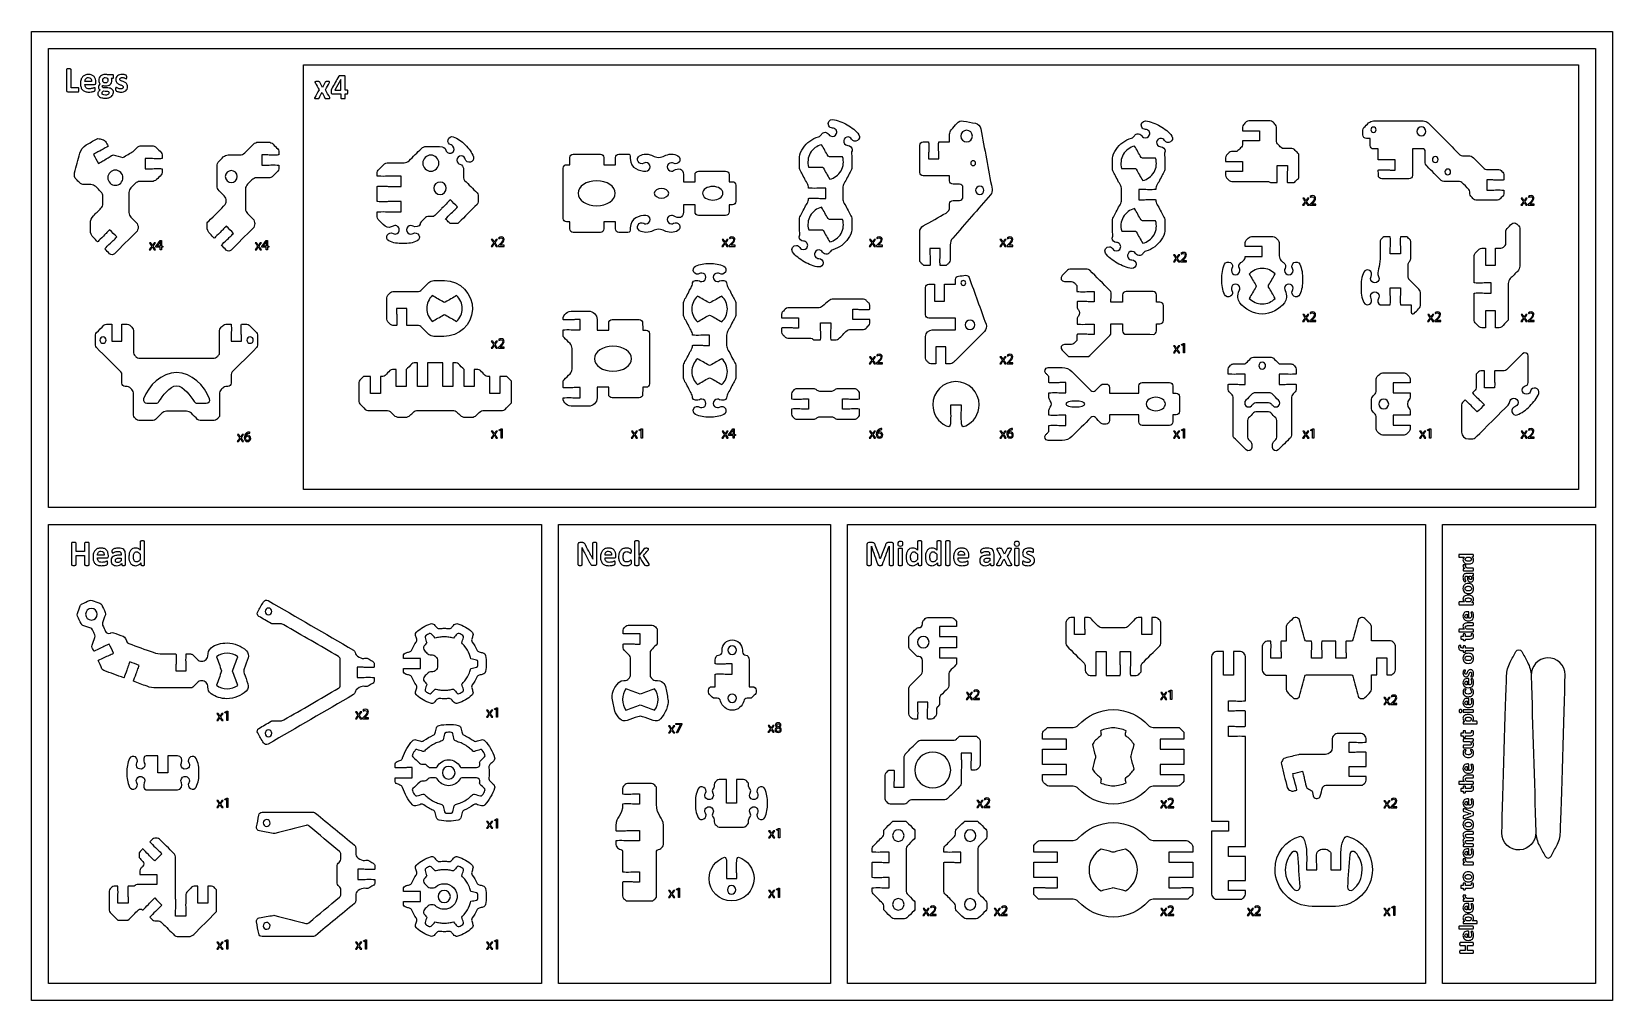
# Model space of a CAD drawing. Extents: x 0 to 465, y 0 to 285.
import ezdxf

# ---------------------------------------------------------------- set-up
doc = ezdxf.new("R2010")
doc.units = 0
doc.header["$MEASUREMENT"] = 0
doc.layers.add('DEFAULT', color=18, linetype='CONTINUOUS')

msp = doc.modelspace()

# ---------------------------------------------------------------- linework, layer by layer
at = {"layer": 'DEFAULT', "color": 18}
for points in [[(465.18, 0.18), (0.18, 0.18), (0.18, 285.18), (465.18, 285.18)], [(460.18, 145.18), (5.18, 145.18), (5.18, 280.18), (460.18, 280.18)], [(455.18, 150.45), (80.18, 150.45), (80.18, 275.45), (455.18, 275.45)], [(91.13, 271.04), (91.12, 271.04), (89.36, 267.96), (91.13, 267.96)], [(38.04, 221), (38.04, 221.75), (36.76, 221.75), (36.76, 221.99), (37.99, 223.75), (38.39, 223.75), (38.39, 222.04), (38.78, 222.04), (38.78, 221.75), (38.39, 221.75), (38.39, 221)], [(69.19, 221), (69.19, 221.75), (67.91, 221.75), (67.91, 221.99), (69.14, 223.75), (69.54, 223.75), (69.54, 222.04), (69.93, 222.04), (69.93, 221.75), (69.54, 221.75), (69.54, 221)], [(338.98, 193.11), (338.97, 193.11), (338.49, 192.85), (338.42, 193.13), (339.02, 193.45), (339.34, 193.45), (339.34, 190.7), (338.98, 190.7)], [(138.28, 168), (138.28, 168), (137.8, 167.74), (137.72, 168.03), (138.33, 168.35), (138.64, 168.35), (138.64, 165.6), (138.28, 165.6)], [(179.48, 168), (179.47, 168), (179, 167.74), (178.92, 168.03), (179.52, 168.35), (179.84, 168.35), (179.84, 165.6), (179.48, 165.6)], [(206.5, 165.6), (206.5, 166.35), (205.22, 166.35), (205.22, 166.59), (206.45, 168.35), (206.85, 168.35), (206.85, 166.64), (207.24, 166.64), (207.24, 166.35), (206.85, 166.35), (206.85, 165.6)], [(338.98, 168), (338.97, 168), (338.49, 167.74), (338.42, 168.03), (339.02, 168.35), (339.34, 168.35), (339.34, 165.6), (338.98, 165.6)], [(376.99, 168), (376.98, 168), (376.5, 167.74), (376.43, 168.03), (377.03, 168.35), (377.35, 168.35), (377.35, 165.6), (376.99, 165.6)], [(411.37, 168), (411.37, 168), (410.89, 167.74), (410.82, 168.03), (411.42, 168.35), (411.73, 168.35), (411.73, 165.6), (411.37, 165.6)], [(150.18, 5.18), (5.18, 5.18), (5.18, 140.18), (150.18, 140.18)], [(235.18, 5.18), (155.18, 5.18), (155.18, 140.18), (235.18, 140.18)], [(410.18, 5.18), (240.18, 5.18), (240.18, 140.18), (410.18, 140.18)], [(460.18, 5.18), (415.18, 5.18), (415.18, 140.18), (460.18, 140.18)], [(335.19, 91.12), (335.18, 91.12), (334.7, 90.86), (334.63, 91.15), (335.23, 91.47), (335.55, 91.47), (335.55, 88.72), (335.19, 88.72)], [(57.56, 84.92), (57.55, 84.92), (57.07, 84.66), (57, 84.94), (57.6, 85.26), (57.92, 85.26), (57.92, 82.51), (57.56, 82.51)], [(136.89, 85.91), (136.88, 85.91), (136.41, 85.66), (136.33, 85.94), (136.93, 86.26), (137.25, 86.26), (137.25, 83.51), (136.89, 83.51)], [(191.41, 81.61), (191.41, 81.37), (190.21, 78.86), (189.83, 78.86), (191.02, 81.3), (191.02, 81.31), (189.67, 81.31), (189.67, 81.61)], [(57.56, 59.31), (57.55, 59.31), (57.07, 59.05), (57, 59.33), (57.6, 59.66), (57.92, 59.66), (57.92, 56.91), (57.56, 56.91)], [(136.89, 53.2), (136.88, 53.2), (136.41, 52.95), (136.33, 53.23), (136.93, 53.55), (137.25, 53.55), (137.25, 50.8), (136.89, 50.8)], [(219.87, 50.4), (219.86, 50.4), (219.38, 50.14), (219.31, 50.42), (219.91, 50.75), (220.23, 50.75), (220.23, 48), (219.87, 48)], [(190.43, 32.89), (190.42, 32.89), (189.95, 32.63), (189.87, 32.91), (190.47, 33.23), (190.79, 33.23), (190.79, 30.48), (190.43, 30.48)], [(219.87, 32.89), (219.86, 32.89), (219.38, 32.63), (219.31, 32.91), (219.91, 33.23), (220.22, 33.23), (220.22, 30.48), (219.87, 30.48)], [(400.85, 27.58), (400.84, 27.58), (400.36, 27.33), (400.29, 27.61), (400.89, 27.93), (401.21, 27.93), (401.21, 25.18), (400.85, 25.18)], [(57.56, 17.64), (57.55, 17.64), (57.07, 17.38), (57, 17.66), (57.6, 17.99), (57.92, 17.99), (57.92, 15.24), (57.56, 15.24)], [(98.35, 17.64), (98.34, 17.64), (97.86, 17.38), (97.79, 17.66), (98.39, 17.99), (98.71, 17.99), (98.71, 15.24), (98.35, 15.24)], [(136.89, 17.64), (136.88, 17.64), (136.41, 17.38), (136.33, 17.66), (136.93, 17.99), (137.25, 17.99), (137.25, 15.24), (136.89, 15.24)]]:
    msp.add_lwpolyline(points, close=True, dxfattribs=at)
for points, knots in [([(14.1, 268.07), (14.1, 267.96), (14.09, 267.88), (14.09, 267.81), (14.08, 267.73), (14.06, 267.68), (14.05, 267.63), (14.03, 267.58), (14.01, 267.55), (13.98, 267.53), (13.96, 267.51), (13.93, 267.5), (13.89, 267.5), (12.87, 267.5), (11.85, 267.5), (10.83, 267.5), (10.71, 267.5), (10.62, 267.53), (10.54, 267.6), (10.46, 267.67), (10.42, 267.78), (10.42, 267.93), (10.42, 269.95), (10.42, 271.97), (10.42, 274), (10.42, 274.03), (10.43, 274.06), (10.46, 274.09), (10.48, 274.12), (10.52, 274.14), (10.57, 274.16), (10.62, 274.18), (10.69, 274.19), (10.78, 274.2), (10.87, 274.21), (10.97, 274.22), (11.11, 274.22), (11.24, 274.22), (11.35, 274.21), (11.44, 274.2), (11.52, 274.19), (11.59, 274.18), (11.64, 274.16), (11.69, 274.14), (11.73, 274.12), (11.75, 274.09), (11.78, 274.06), (11.79, 274.03), (11.79, 274), (11.79, 272.21), (11.79, 270.41), (11.79, 268.62), (12.49, 268.62), (13.19, 268.62), (13.89, 268.62), (13.93, 268.62), (13.96, 268.61), (13.98, 268.59), (14.01, 268.57), (14.03, 268.54), (14.05, 268.5), (14.06, 268.45), (14.08, 268.4), (14.09, 268.33), (14.09, 268.26), (14.1, 268.17), (14.1, 268.07)], [1, 1, 1, 1, 2, 2, 2, 3, 3, 3, 4, 4, 4, 5, 5, 5, 13.686, 13.686, 13.686, 14.686, 14.686, 14.686, 15.686, 15.686, 15.686, 32.898, 32.898, 32.898, 33.898, 33.898, 33.898, 34.898, 34.898, 34.898, 35.898, 35.898, 35.898, 36.898, 36.898, 36.898, 37.898, 37.898, 37.898, 38.898, 38.898, 38.898, 39.898, 39.898, 39.898, 40.898, 40.898, 40.898, 56.147, 56.147, 56.147, 62.109, 62.109, 62.109, 63.109, 63.109, 63.109, 64.109, 64.109, 64.109, 65.109, 65.109, 65.109, 66.109, 66.109, 66.109, 66.109]), ([(19.08, 270.11), (19.08, 269.95), (19.04, 269.84), (18.97, 269.76), (18.9, 269.69), (18.81, 269.65), (18.68, 269.65), (17.75, 269.65), (16.81, 269.65), (15.88, 269.65), (15.88, 269.45), (15.9, 269.27), (15.95, 269.11), (15.99, 268.95), (16.07, 268.82), (16.17, 268.7), (16.27, 268.59), (16.4, 268.51), (16.56, 268.45), (16.72, 268.39), (16.91, 268.36), (17.14, 268.36), (17.36, 268.36), (17.56, 268.38), (17.74, 268.41), (17.91, 268.44), (18.06, 268.48), (18.18, 268.52), (18.31, 268.56), (18.41, 268.59), (18.5, 268.63), (18.58, 268.66), (18.65, 268.68), (18.7, 268.68), (18.73, 268.68), (18.75, 268.67), (18.77, 268.66), (18.8, 268.65), (18.81, 268.62), (18.83, 268.59), (18.84, 268.56), (18.85, 268.52), (18.85, 268.46), (18.86, 268.41), (18.86, 268.33), (18.86, 268.25), (18.86, 268.17), (18.86, 268.11), (18.86, 268.05), (18.85, 268), (18.85, 267.95), (18.84, 267.92), (18.83, 267.88), (18.82, 267.85), (18.81, 267.82), (18.8, 267.8), (18.78, 267.77), (18.76, 267.75), (18.73, 267.72), (18.67, 267.69), (18.57, 267.65), (18.47, 267.61), (18.35, 267.57), (18.19, 267.53), (18.04, 267.49), (17.86, 267.45), (17.66, 267.42), (17.46, 267.39), (17.24, 267.38), (17.02, 267.38), (16.61, 267.38), (16.25, 267.43), (15.94, 267.53), (15.63, 267.64), (15.37, 267.79), (15.17, 268), (14.96, 268.21), (14.81, 268.48), (14.71, 268.8), (14.6, 269.12), (14.55, 269.5), (14.55, 269.93), (14.55, 270.34), (14.61, 270.71), (14.71, 271.04), (14.82, 271.36), (14.97, 271.64), (15.18, 271.87), (15.38, 272.1), (15.63, 272.28), (15.92, 272.4), (16.21, 272.52), (16.54, 272.58), (16.9, 272.58), (17.29, 272.58), (17.62, 272.52), (17.89, 272.41), (18.17, 272.29), (18.39, 272.14), (18.57, 271.93), (18.74, 271.73), (18.87, 271.49), (18.96, 271.22), (19.04, 270.94), (19.08, 270.64), (19.08, 270.32), (19.08, 270.25), (19.08, 270.18), (19.08, 270.11)], [0.586, 0.586, 0.586, 0.586, 1.586, 1.586, 1.586, 2.586, 2.586, 2.586, 10.54, 10.54, 10.54, 11.54, 11.54, 11.54, 12.54, 12.54, 12.54, 13.54, 13.54, 13.54, 14.54, 14.54, 14.54, 15.54, 15.54, 15.54, 16.54, 16.54, 16.54, 17.54, 17.54, 17.54, 18.54, 18.54, 18.54, 19.54, 19.54, 19.54, 20.54, 20.54, 20.54, 21.54, 21.54, 21.54, 22.54, 22.54, 22.54, 23.54, 23.54, 23.54, 24.54, 24.54, 24.54, 25.54, 25.54, 25.54, 26.54, 26.54, 26.54, 27.54, 27.54, 27.54, 28.54, 28.54, 28.54, 29.54, 29.54, 29.54, 30.54, 30.54, 30.54, 31.54, 31.54, 31.54, 32.54, 32.54, 32.54, 33.54, 33.54, 33.54, 34.54, 34.54, 34.54, 35.54, 35.54, 35.54, 36.54, 36.54, 36.54, 37.54, 37.54, 37.54, 38.54, 38.54, 38.54, 39.54, 39.54, 39.54, 40.54, 40.54, 40.54, 41.54, 41.54, 41.54, 42.54, 42.54, 42.54, 43.126, 43.126, 43.126, 43.126]), ([(17.82, 270.48), (17.83, 270.85), (17.76, 271.14), (17.6, 271.35), (17.44, 271.55), (17.2, 271.66), (16.87, 271.66), (16.71, 271.66), (16.56, 271.63), (16.44, 271.56), (16.32, 271.5), (16.22, 271.42), (16.14, 271.31), (16.06, 271.21), (15.99, 271.09), (15.95, 270.94), (15.91, 270.8), (15.88, 270.65), (15.88, 270.48), (16.52, 270.48), (17.17, 270.48), (17.82, 270.48)], [5.508, 5.508, 5.508, 5.508, 6.508, 6.508, 6.508, 7.508, 7.508, 7.508, 8.508, 8.508, 8.508, 9.508, 9.508, 9.508, 10.508, 10.508, 10.508, 11.508, 11.508, 11.508, 17.016, 17.016, 17.016, 17.016]), ([(24.3, 271.96), (24.3, 271.8), (24.29, 271.68), (24.25, 271.6), (24.21, 271.52), (24.16, 271.48), (24.11, 271.48), (23.93, 271.48), (23.75, 271.48), (23.57, 271.48), (23.64, 271.39), (23.7, 271.3), (23.73, 271.2), (23.76, 271.09), (23.78, 270.98), (23.78, 270.87), (23.78, 270.6), (23.73, 270.36), (23.64, 270.15), (23.55, 269.94), (23.42, 269.77), (23.26, 269.62), (23.09, 269.48), (22.89, 269.37), (22.65, 269.3), (22.42, 269.22), (22.15, 269.19), (21.86, 269.19), (21.72, 269.19), (21.58, 269.21), (21.44, 269.24), (21.31, 269.28), (21.2, 269.32), (21.13, 269.37), (21.09, 269.32), (21.05, 269.27), (21.02, 269.21), (20.99, 269.15), (20.97, 269.08), (20.97, 269), (20.97, 268.9), (21.01, 268.82), (21.1, 268.76), (21.19, 268.69), (21.31, 268.66), (21.47, 268.65), (21.85, 268.64), (22.22, 268.62), (22.59, 268.61), (22.86, 268.6), (23.09, 268.56), (23.29, 268.5), (23.5, 268.43), (23.67, 268.34), (23.81, 268.23), (23.95, 268.11), (24.06, 267.98), (24.13, 267.81), (24.21, 267.65), (24.24, 267.47), (24.24, 267.26), (24.24, 267.03), (24.19, 266.82), (24.09, 266.62), (23.99, 266.42), (23.84, 266.24), (23.64, 266.09), (23.44, 265.94), (23.19, 265.83), (22.89, 265.74), (22.59, 265.66), (22.24, 265.61), (21.83, 265.61), (21.44, 265.61), (21.11, 265.64), (20.83, 265.71), (20.55, 265.77), (20.32, 265.85), (20.15, 265.96), (19.97, 266.07), (19.84, 266.21), (19.76, 266.36), (19.68, 266.51), (19.64, 266.68), (19.64, 266.86), (19.64, 266.98), (19.65, 267.08), (19.68, 267.19), (19.71, 267.29), (19.75, 267.39), (19.81, 267.48), (19.87, 267.58), (19.94, 267.67), (20.02, 267.76), (20.1, 267.84), (20.2, 267.93), (20.3, 268), (20.16, 268.08), (20.04, 268.19), (19.96, 268.33), (19.88, 268.46), (19.84, 268.61), (19.84, 268.77), (19.84, 268.98), (19.89, 269.16), (19.98, 269.33), (20.07, 269.5), (20.19, 269.65), (20.34, 269.78), (20.22, 269.9), (20.12, 270.05), (20.05, 270.22), (19.98, 270.39), (19.94, 270.6), (19.94, 270.85), (19.94, 271.12), (19.99, 271.36), (20.08, 271.57), (20.18, 271.78), (20.31, 271.96), (20.48, 272.1), (20.65, 272.25), (20.85, 272.36), (21.08, 272.44), (21.32, 272.52), (21.58, 272.56), (21.86, 272.56), (22, 272.56), (22.14, 272.55), (22.28, 272.53), (22.41, 272.51), (22.53, 272.49), (22.65, 272.46), (23.13, 272.46), (23.62, 272.46), (24.11, 272.46), (24.17, 272.46), (24.21, 272.42), (24.25, 272.35), (24.29, 272.27), (24.3, 272.14), (24.3, 271.96)], [1, 1, 1, 1, 2, 2, 2, 3, 3, 3, 4.538, 4.538, 4.538, 5.538, 5.538, 5.538, 6.538, 6.538, 6.538, 7.538, 7.538, 7.538, 8.538, 8.538, 8.538, 9.538, 9.538, 9.538, 10.538, 10.538, 10.538, 11.538, 11.538, 11.538, 12.538, 12.538, 12.538, 13.538, 13.538, 13.538, 14.538, 14.538, 14.538, 15.538, 15.538, 15.538, 16.538, 16.538, 16.538, 19.719152, 19.719152, 19.719152, 20.719152, 20.719152, 20.719152, 21.719152, 21.719152, 21.719152, 22.719152, 22.719152, 22.719152, 23.719152, 23.719152, 23.719152, 24.719152, 24.719152, 24.719152, 25.719152, 25.719152, 25.719152, 26.719152, 26.719152, 26.719152, 27.719152, 27.719152, 27.719152, 28.719152, 28.719152, 28.719152, 29.719152, 29.719152, 29.719152, 30.719152, 30.719152, 30.719152, 31.719152, 31.719152, 31.719152, 32.719152, 32.719152, 32.719152, 33.719152, 33.719152, 33.719152, 34.719152, 34.719152, 34.719152, 35.719152, 35.719152, 35.719152, 36.719152, 36.719152, 36.719152, 37.719152, 37.719152, 37.719152, 38.719152, 38.719152, 38.719152, 39.719152, 39.719152, 39.719152, 40.719152, 40.719152, 40.719152, 41.719152, 41.719152, 41.719152, 42.719152, 42.719152, 42.719152, 43.719152, 43.719152, 43.719152, 44.719152, 44.719152, 44.719152, 45.719152, 45.719152, 45.719152, 46.719152, 46.719152, 46.719152, 47.719152, 47.719152, 47.719152, 51.865152, 51.865152, 51.865152, 52.865152, 52.865152, 52.865152, 53.865152, 53.865152, 53.865152, 53.865152]), ([(22.63, 270.87), (22.63, 271.12), (22.57, 271.31), (22.43, 271.45), (22.29, 271.59), (22.1, 271.66), (21.84, 271.66), (21.72, 271.66), (21.6, 271.64), (21.51, 271.59), (21.41, 271.55), (21.33, 271.49), (21.27, 271.42), (21.2, 271.34), (21.16, 271.26), (21.13, 271.16), (21.09, 271.06), (21.08, 270.96), (21.08, 270.85), (21.08, 270.62), (21.15, 270.43), (21.29, 270.3), (21.42, 270.16), (21.61, 270.09), (21.86, 270.09), (21.99, 270.09), (22.1, 270.11), (22.2, 270.15), (22.3, 270.2), (22.38, 270.25), (22.44, 270.32), (22.5, 270.4), (22.55, 270.48), (22.59, 270.58), (22.62, 270.67), (22.63, 270.77), (22.63, 270.87)], [1, 1, 1, 1, 2, 2, 2, 3, 3, 3, 4, 4, 4, 5, 5, 5, 6, 6, 6, 7, 7, 7, 8, 8, 8, 9, 9, 9, 10, 10, 10, 11, 11, 11, 12, 12, 12, 13, 13, 13, 13]), ([(28.41, 268.98), (28.41, 268.71), (28.36, 268.48), (28.27, 268.28), (28.17, 268.08), (28.03, 267.92), (27.85, 267.78), (27.67, 267.65), (27.46, 267.55), (27.21, 267.48), (26.97, 267.41), (26.7, 267.38), (26.42, 267.38), (26.25, 267.38), (26.08, 267.39), (25.92, 267.42), (25.77, 267.44), (25.63, 267.48), (25.5, 267.52), (25.38, 267.56), (25.28, 267.6), (25.19, 267.64), (25.11, 267.68), (25.05, 267.72), (25.01, 267.75), (24.97, 267.79), (24.94, 267.85), (24.92, 267.92), (24.9, 268), (24.89, 268.12), (24.89, 268.27), (24.89, 268.37), (24.9, 268.45), (24.9, 268.51), (24.91, 268.57), (24.92, 268.62), (24.93, 268.65), (24.95, 268.69), (24.97, 268.71), (24.99, 268.73), (25.01, 268.74), (25.03, 268.74), (25.06, 268.74), (25.1, 268.74), (25.16, 268.72), (25.23, 268.68), (25.31, 268.64), (25.4, 268.59), (25.51, 268.54), (25.62, 268.49), (25.75, 268.44), (25.89, 268.39), (26.04, 268.35), (26.21, 268.32), (26.39, 268.32), (26.51, 268.32), (26.61, 268.34), (26.7, 268.36), (26.8, 268.39), (26.88, 268.42), (26.94, 268.46), (27.01, 268.51), (27.06, 268.57), (27.09, 268.63), (27.13, 268.7), (27.15, 268.78), (27.15, 268.87), (27.15, 268.98), (27.11, 269.06), (27.05, 269.14), (26.99, 269.21), (26.9, 269.28), (26.8, 269.33), (26.69, 269.39), (26.57, 269.44), (26.44, 269.49), (26.31, 269.54), (26.17, 269.59), (26.03, 269.65), (25.89, 269.71), (25.76, 269.77), (25.62, 269.85), (25.49, 269.93), (25.37, 270.02), (25.27, 270.13), (25.16, 270.24), (25.08, 270.37), (25.01, 270.53), (24.95, 270.68), (24.92, 270.87), (24.92, 271.08), (24.92, 271.31), (24.96, 271.51), (25.05, 271.69), (25.13, 271.88), (25.26, 272.03), (25.42, 272.16), (25.58, 272.3), (25.78, 272.4), (26.01, 272.47), (26.24, 272.54), (26.51, 272.58), (26.79, 272.58), (26.94, 272.58), (27.08, 272.57), (27.22, 272.55), (27.35, 272.53), (27.48, 272.5), (27.59, 272.47), (27.7, 272.44), (27.79, 272.4), (27.86, 272.37), (27.94, 272.33), (27.99, 272.3), (28.03, 272.28), (28.06, 272.25), (28.08, 272.22), (28.1, 272.2), (28.11, 272.17), (28.12, 272.14), (28.13, 272.1), (28.13, 272.07), (28.14, 272.02), (28.15, 271.97), (28.15, 271.92), (28.15, 271.85), (28.15, 271.77), (28.15, 271.68), (28.15, 271.6), (28.15, 271.54), (28.14, 271.49), (28.13, 271.44), (28.12, 271.4), (28.11, 271.37), (28.09, 271.35), (28.07, 271.34), (28.05, 271.32), (28.03, 271.32), (28, 271.32), (27.97, 271.32), (27.92, 271.34), (27.85, 271.37), (27.79, 271.41), (27.71, 271.45), (27.61, 271.49), (27.51, 271.53), (27.4, 271.57), (27.27, 271.6), (27.14, 271.64), (26.99, 271.66), (26.83, 271.66), (26.71, 271.66), (26.61, 271.65), (26.52, 271.62), (26.43, 271.6), (26.36, 271.56), (26.31, 271.52), (26.25, 271.47), (26.21, 271.42), (26.19, 271.36), (26.16, 271.3), (26.14, 271.24), (26.14, 271.17), (26.14, 271.06), (26.18, 270.97), (26.24, 270.9), (26.31, 270.83), (26.39, 270.76), (26.5, 270.71), (26.61, 270.65), (26.73, 270.6), (26.86, 270.55), (27, 270.5), (27.14, 270.45), (27.28, 270.39), (27.42, 270.34), (27.56, 270.27), (27.69, 270.2), (27.83, 270.12), (27.95, 270.03), (28.06, 269.92), (28.16, 269.81), (28.25, 269.67), (28.31, 269.52), (28.38, 269.37), (28.41, 269.19), (28.41, 268.98)], [1, 1, 1, 1, 2, 2, 2, 3, 3, 3, 4, 4, 4, 5, 5, 5, 6, 6, 6, 7, 7, 7, 8, 8, 8, 9, 9, 9, 10, 10, 10, 11, 11, 11, 12, 12, 12, 13, 13, 13, 14, 14, 14, 15, 15, 15, 16, 16, 16, 17, 17, 17, 18, 18, 18, 19, 19, 19, 20, 20, 20, 21, 21, 21, 22, 22, 22, 23, 23, 23, 24, 24, 24, 25, 25, 25, 26, 26, 26, 27, 27, 27, 28, 28, 28, 29, 29, 29, 30, 30, 30, 31, 31, 31, 32, 32, 32, 33, 33, 33, 34, 34, 34, 35, 35, 35, 36, 36, 36, 37, 37, 37, 38, 38, 38, 39, 39, 39, 40, 40, 40, 41, 41, 41, 42, 42, 42, 43, 43, 43, 44, 44, 44, 45, 45, 45, 46, 46, 46, 47, 47, 47, 48, 48, 48, 49, 49, 49, 50, 50, 50, 51, 51, 51, 52, 52, 52, 53, 53, 53, 54, 54, 54, 55, 55, 55, 56, 56, 56, 57, 57, 57, 58, 58, 58, 59, 59, 59, 60, 60, 60, 61, 61, 61, 62, 62, 62, 63, 63, 63, 63]), ([(87.88, 265.76), (87.91, 265.7), (87.92, 265.65), (87.92, 265.62), (87.92, 265.58), (87.9, 265.55), (87.85, 265.52), (87.8, 265.5), (87.73, 265.48), (87.63, 265.48), (87.53, 265.47), (87.39, 265.46), (87.23, 265.46), (87.07, 265.46), (86.95, 265.46), (86.85, 265.47), (86.76, 265.48), (86.68, 265.49), (86.63, 265.5), (86.58, 265.52), (86.54, 265.53), (86.51, 265.56), (86.49, 265.58), (86.47, 265.61), (86.45, 265.64), (86.17, 266.19), (85.88, 266.73), (85.6, 267.28), (85.32, 266.73), (85.03, 266.19), (84.75, 265.64), (84.73, 265.61), (84.71, 265.58), (84.69, 265.56), (84.67, 265.53), (84.63, 265.52), (84.58, 265.5), (84.53, 265.49), (84.46, 265.48), (84.37, 265.47), (84.28, 265.46), (84.16, 265.46), (84.02, 265.46), (83.87, 265.46), (83.75, 265.47), (83.66, 265.48), (83.57, 265.48), (83.5, 265.5), (83.46, 265.52), (83.42, 265.55), (83.4, 265.58), (83.4, 265.62), (83.39, 265.65), (83.41, 265.7), (83.44, 265.76), (83.87, 266.52), (84.29, 267.27), (84.72, 268.03), (84.32, 268.74), (83.93, 269.45), (83.54, 270.16), (83.51, 270.22), (83.49, 270.27), (83.49, 270.32), (83.49, 270.36), (83.51, 270.39), (83.55, 270.42), (83.6, 270.44), (83.67, 270.46), (83.77, 270.47), (83.87, 270.48), (84, 270.48), (84.17, 270.48), (84.32, 270.48), (84.44, 270.48), (84.53, 270.48), (84.62, 270.47), (84.7, 270.46), (84.75, 270.45), (84.8, 270.44), (84.84, 270.43), (84.86, 270.4), (84.89, 270.38), (84.91, 270.35), (84.92, 270.32), (85.2, 269.81), (85.47, 269.29), (85.74, 268.78), (86.02, 269.29), (86.29, 269.81), (86.56, 270.32), (86.57, 270.35), (86.59, 270.37), (86.61, 270.39), (86.63, 270.41), (86.66, 270.43), (86.71, 270.44), (86.75, 270.46), (86.81, 270.47), (86.89, 270.47), (86.97, 270.48), (87.07, 270.48), (87.21, 270.48), (87.36, 270.48), (87.48, 270.48), (87.57, 270.47), (87.66, 270.47), (87.73, 270.45), (87.77, 270.43), (87.81, 270.4), (87.83, 270.37), (87.82, 270.33), (87.82, 270.28), (87.8, 270.23), (87.77, 270.16), (87.38, 269.46), (87, 268.76), (86.62, 268.07), (87.04, 267.3), (87.46, 266.53), (87.88, 265.76)], [7.453926, 7.453926, 7.453926, 7.453926, 8.453926, 8.453926, 8.453926, 9.453926, 9.453926, 9.453926, 10.453926, 10.453926, 10.453926, 11.453926, 11.453926, 11.453926, 12.453926, 12.453926, 12.453926, 13.453926, 13.453926, 13.453926, 14.453926, 14.453926, 14.453926, 15.453926, 15.453926, 15.453926, 20.689251, 20.689251, 20.689251, 25.924575, 25.924575, 25.924575, 26.924575, 26.924575, 26.924575, 27.924575, 27.924575, 27.924575, 28.924575, 28.924575, 28.924575, 29.924575, 29.924575, 29.924575, 30.924575, 30.924575, 30.924575, 31.924575, 31.924575, 31.924575, 32.924575, 32.924575, 32.924575, 33.924575, 33.924575, 33.924575, 41.303933, 41.303933, 41.303933, 48.201529, 48.201529, 48.201529, 49.201529, 49.201529, 49.201529, 50.201529, 50.201529, 50.201529, 51.201529, 51.201529, 51.201529, 52.201529, 52.201529, 52.201529, 53.201529, 53.201529, 53.201529, 54.201529, 54.201529, 54.201529, 55.201529, 55.201529, 55.201529, 56.201529, 56.201529, 56.201529, 61.14947, 61.14947, 61.14947, 66.089897, 66.089897, 66.089897, 67.089897, 67.089897, 67.089897, 68.089897, 68.089897, 68.089897, 69.089897, 69.089897, 69.089897, 70.089897, 70.089897, 70.089897, 71.089897, 71.089897, 71.089897, 72.089897, 72.089897, 72.089897, 73.089897, 73.089897, 73.089897, 74.089897, 74.089897, 74.089897, 80.855693, 80.855693, 80.855693, 88.309619, 88.309619, 88.309619, 88.309619]), ([(93.24, 267.42), (93.24, 267.24), (93.22, 267.11), (93.18, 267.02), (93.15, 266.92), (93.1, 266.88), (93.04, 266.88), (92.84, 266.88), (92.64, 266.88), (92.44, 266.88), (92.44, 266.47), (92.44, 266.07), (92.44, 265.67), (92.44, 265.63), (92.43, 265.6), (92.41, 265.58), (92.39, 265.55), (92.35, 265.53), (92.3, 265.51), (92.25, 265.5), (92.18, 265.48), (92.1, 265.48), (92.02, 265.47), (91.91, 265.46), (91.78, 265.46), (91.66, 265.46), (91.55, 265.47), (91.47, 265.48), (91.38, 265.48), (91.32, 265.5), (91.27, 265.51), (91.22, 265.53), (91.18, 265.55), (91.16, 265.58), (91.14, 265.6), (91.13, 265.63), (91.13, 265.67), (91.13, 266.07), (91.13, 266.47), (91.13, 266.88), (90.28, 266.88), (89.43, 266.88), (88.58, 266.88), (88.53, 266.88), (88.49, 266.88), (88.45, 266.9), (88.41, 266.91), (88.38, 266.94), (88.35, 266.98), (88.33, 267.02), (88.31, 267.08), (88.29, 267.16), (88.28, 267.25), (88.28, 267.35), (88.28, 267.49), (88.28, 267.6), (88.28, 267.69), (88.28, 267.77), (88.29, 267.86), (88.3, 267.93), (88.31, 267.99), (88.32, 268.06), (88.34, 268.12), (88.36, 268.18), (88.38, 268.24), (88.41, 268.3), (88.45, 268.37), (89.14, 269.59), (89.83, 270.81), (90.52, 272.03), (90.54, 272.06), (90.57, 272.09), (90.61, 272.11), (90.65, 272.13), (90.71, 272.15), (90.79, 272.17), (90.86, 272.18), (90.95, 272.19), (91.07, 272.2), (91.18, 272.21), (91.32, 272.21), (91.48, 272.21), (91.66, 272.21), (91.81, 272.21), (91.93, 272.2), (92.05, 272.19), (92.15, 272.18), (92.23, 272.16), (92.3, 272.14), (92.36, 272.11), (92.39, 272.09), (92.42, 272.06), (92.44, 272.03), (92.44, 271.99), (92.44, 270.65), (92.44, 269.3), (92.44, 267.96), (92.64, 267.96), (92.84, 267.96), (93.04, 267.96), (93.09, 267.96), (93.14, 267.92), (93.18, 267.84), (93.22, 267.75), (93.24, 267.61), (93.24, 267.42)], [1, 1, 1, 1, 2, 2, 2, 3, 3, 3, 4.685, 4.685, 4.685, 8.113, 8.113, 8.113, 9.113, 9.113, 9.113, 10.113, 10.113, 10.113, 11.113, 11.113, 11.113, 12.113, 12.113, 12.113, 13.113, 13.113, 13.113, 14.113, 14.113, 14.113, 15.113, 15.113, 15.113, 16.113, 16.113, 16.113, 19.541, 19.541, 19.541, 26.792, 26.792, 26.792, 27.792, 27.792, 27.792, 28.792, 28.792, 28.792, 29.792, 29.792, 29.792, 30.792, 30.792, 30.792, 31.792, 31.792, 31.792, 32.792, 32.792, 32.792, 33.792, 33.792, 33.792, 34.792, 34.792, 34.792, 46.730909, 46.730909, 46.730909, 47.730909, 47.730909, 47.730909, 48.730909, 48.730909, 48.730909, 49.730909, 49.730909, 49.730909, 50.730909, 50.730909, 50.730909, 51.730909, 51.730909, 51.730909, 52.730909, 52.730909, 52.730909, 53.730909, 53.730909, 53.730909, 54.730909, 54.730909, 54.730909, 66.141909, 66.141909, 66.141909, 67.826909, 67.826909, 67.826909, 68.826909, 68.826909, 68.826909, 69.826909, 69.826909, 69.826909, 69.826909]), ([(22.94, 267.19), (22.94, 267.35), (22.88, 267.47), (22.75, 267.55), (22.63, 267.63), (22.46, 267.68), (22.24, 267.68), (21.93, 267.69), (21.63, 267.7), (21.32, 267.71), (21.23, 267.64), (21.16, 267.58), (21.1, 267.52), (21.05, 267.46), (21.01, 267.4), (20.97, 267.35), (20.94, 267.29), (20.92, 267.24), (20.91, 267.19), (20.9, 267.14), (20.89, 267.08), (20.89, 267.03), (20.89, 266.86), (20.98, 266.72), (21.15, 266.64), (21.33, 266.55), (21.57, 266.5), (21.89, 266.5), (22.09, 266.5), (22.25, 266.52), (22.39, 266.56), (22.52, 266.6), (22.63, 266.65), (22.71, 266.72), (22.79, 266.78), (22.85, 266.86), (22.89, 266.94), (22.92, 267.02), (22.94, 267.1), (22.94, 267.19)], [1, 1, 1, 1, 2, 2, 2, 3, 3, 3, 5.623016, 5.623016, 5.623016, 6.623016, 6.623016, 6.623016, 7.623016, 7.623016, 7.623016, 8.623016, 8.623016, 8.623016, 9.623016, 9.623016, 9.623016, 10.623016, 10.623016, 10.623016, 11.623016, 11.623016, 11.623016, 12.623016, 12.623016, 12.623016, 13.623016, 13.623016, 13.623016, 14.623016, 14.623016, 14.623016, 15.623016, 15.623016, 15.623016, 15.623016]), ([(374.51, 236.17), (374.61, 236.02), (374.71, 235.88), (374.8, 235.73), (374.88, 235.61), (374.94, 235.51), (375.01, 235.39), (375.01, 235.39), (375.02, 235.39), (375.02, 235.39), (375.09, 235.52), (375.16, 235.62), (375.23, 235.73), (375.32, 235.88), (375.42, 236.02), (375.51, 236.17), (375.65, 236.17), (375.78, 236.17), (375.92, 236.17), (375.68, 235.84), (375.45, 235.51), (375.22, 235.18), (375.46, 234.83), (375.7, 234.47), (375.94, 234.12), (375.8, 234.12), (375.65, 234.12), (375.51, 234.12), (375.41, 234.27), (375.31, 234.43), (375.21, 234.58), (375.13, 234.7), (375.07, 234.82), (374.98, 234.94), (374.92, 234.82), (374.85, 234.71), (374.77, 234.58), (374.67, 234.43), (374.57, 234.27), (374.47, 234.12), (374.34, 234.12), (374.2, 234.12), (374.06, 234.12), (374.3, 234.47), (374.55, 234.82), (374.79, 235.17), (374.56, 235.5), (374.33, 235.83), (374.1, 236.17), (374.23, 236.17), (374.37, 236.17), (374.51, 236.17)], [0, 0, 0, 0, 1.497142, 1.497142, 1.497142, 2.497142, 2.497142, 2.497142, 2.533142, 2.533142, 2.533142, 3.533142, 3.533142, 3.533142, 5.013372, 5.013372, 5.013372, 6.152372, 6.152372, 6.152372, 9.586281, 9.586281, 9.586281, 13.211957, 13.211957, 13.211957, 14.411957, 14.411957, 14.411957, 15.971588, 15.971588, 15.971588, 16.995588, 16.995588, 16.995588, 17.995588, 17.995588, 17.995588, 19.548704, 19.548704, 19.548704, 20.712704, 20.712704, 20.712704, 24.322332, 24.322332, 24.322332, 27.779461, 27.779461, 27.779461, 28.955461, 28.955461, 28.955461, 28.955461]), ([(376.18, 234.12), (376.18, 234.2), (376.18, 234.27), (376.18, 234.35), (376.28, 234.44), (376.37, 234.54), (376.47, 234.63), (377.17, 235.3), (377.49, 235.66), (377.49, 236.07), (377.49, 236.35), (377.36, 236.61), (376.95, 236.61), (376.7, 236.61), (376.49, 236.48), (376.36, 236.38), (376.33, 236.46), (376.29, 236.55), (376.25, 236.64), (376.44, 236.8), (376.71, 236.92), (377.03, 236.92), (377.62, 236.92), (377.87, 236.51), (377.87, 236.12), (377.87, 235.61), (377.5, 235.2), (376.92, 234.64), (376.85, 234.57), (376.77, 234.51), (376.7, 234.43), (377.11, 234.43), (377.52, 234.43), (377.94, 234.43), (377.94, 234.33), (377.94, 234.22), (377.94, 234.12), (377.35, 234.12), (376.76, 234.12), (376.18, 234.12)], [4.978, 4.978, 4.978, 4.978, 5.626, 5.626, 5.626, 6.778709, 6.778709, 6.778709, 7.778709, 7.778709, 7.778709, 8.778709, 8.778709, 8.778709, 9.778709, 9.778709, 9.778709, 10.594151, 10.594151, 10.594151, 11.594151, 11.594151, 11.594151, 12.594151, 12.594151, 12.594151, 13.594151, 13.594151, 13.594151, 14.465944, 14.465944, 14.465944, 17.967944, 17.967944, 17.967944, 18.843944, 18.843944, 18.843944, 23.821944, 23.821944, 23.821944, 23.821944]), ([(438.73, 236.17), (438.82, 236.02), (438.92, 235.88), (439.02, 235.73), (439.09, 235.61), (439.16, 235.51), (439.23, 235.39), (439.23, 235.39), (439.23, 235.39), (439.24, 235.39), (439.31, 235.52), (439.37, 235.62), (439.44, 235.73), (439.54, 235.88), (439.63, 236.02), (439.73, 236.17), (439.86, 236.17), (440, 236.17), (440.13, 236.17), (439.9, 235.84), (439.67, 235.51), (439.43, 235.18), (439.67, 234.83), (439.91, 234.47), (440.15, 234.12), (440.01, 234.12), (439.87, 234.12), (439.73, 234.12), (439.63, 234.27), (439.53, 234.43), (439.43, 234.58), (439.35, 234.7), (439.28, 234.81), (439.2, 234.94), (439.13, 234.81), (439.06, 234.7), (438.98, 234.58), (438.89, 234.43), (438.79, 234.27), (438.69, 234.12), (438.55, 234.12), (438.41, 234.12), (438.28, 234.12), (438.52, 234.47), (438.76, 234.82), (439.01, 235.17), (438.77, 235.5), (438.54, 235.83), (438.31, 236.17), (438.45, 236.17), (438.59, 236.17), (438.73, 236.17)], [1.175, 1.175, 1.175, 1.175, 2.671861, 2.671861, 2.671861, 3.671861, 3.671861, 3.671861, 3.707861, 3.707861, 3.707861, 4.707861, 4.707861, 4.707861, 6.188091, 6.188091, 6.188091, 7.327091, 7.327091, 7.327091, 10.761577, 10.761577, 10.761577, 14.387252, 14.387252, 14.387252, 15.586252, 15.586252, 15.586252, 17.147267, 17.147267, 17.147267, 18.170267, 18.170267, 18.170267, 19.170267, 19.170267, 19.170267, 20.723686, 20.723686, 20.723686, 21.887686, 21.887686, 21.887686, 25.497313, 25.497313, 25.497313, 28.954442, 28.954442, 28.954442, 30.129442, 30.129442, 30.129442, 30.129442]), ([(440.39, 234.12), (440.39, 234.2), (440.39, 234.27), (440.39, 234.35), (440.49, 234.44), (440.59, 234.54), (440.69, 234.63), (441.39, 235.3), (441.71, 235.66), (441.71, 236.07), (441.71, 236.35), (441.57, 236.61), (441.16, 236.61), (440.91, 236.61), (440.71, 236.48), (440.58, 236.38), (440.54, 236.46), (440.5, 236.55), (440.46, 236.64), (440.65, 236.8), (440.92, 236.92), (441.24, 236.92), (441.83, 236.92), (442.08, 236.51), (442.08, 236.12), (442.08, 235.61), (441.71, 235.2), (441.13, 234.64), (441.06, 234.57), (440.99, 234.51), (440.91, 234.43), (441.33, 234.43), (441.74, 234.43), (442.15, 234.43), (442.15, 234.33), (442.15, 234.22), (442.15, 234.12), (441.56, 234.12), (440.98, 234.12), (440.39, 234.12)], [4.977, 4.977, 4.977, 4.977, 5.625, 5.625, 5.625, 6.778427, 6.778427, 6.778427, 7.778427, 7.778427, 7.778427, 8.778427, 8.778427, 8.778427, 9.778427, 9.778427, 9.778427, 10.593868, 10.593868, 10.593868, 11.593868, 11.593868, 11.593868, 12.593868, 12.593868, 12.593868, 13.593868, 13.593868, 13.593868, 14.467075, 14.467075, 14.467075, 17.968075, 17.968075, 17.968075, 18.843075, 18.843075, 18.843075, 23.820075, 23.820075, 23.820075, 23.820075]), ([(38.04, 222.04), (38.04, 222.35), (38.04, 222.65), (38.04, 222.96), (38.04, 223.1), (38.04, 223.25), (38.05, 223.39), (38.05, 223.39), (38.04, 223.39), (38.04, 223.39), (37.96, 223.23), (37.89, 223.11), (37.81, 222.98), (37.59, 222.67), (37.36, 222.36), (37.14, 222.04), (37.44, 222.04), (37.74, 222.04), (38.04, 222.04)], [2.554, 2.554, 2.554, 2.554, 5.157, 5.157, 5.157, 6.157, 6.157, 6.157, 6.193, 6.193, 6.193, 7.193, 7.193, 7.193, 10.481647, 10.481647, 10.481647, 13.035647, 13.035647, 13.035647, 13.035647]), ([(69.19, 222.04), (69.19, 222.35), (69.19, 222.65), (69.19, 222.96), (69.19, 223.1), (69.19, 223.25), (69.2, 223.39), (69.2, 223.39), (69.19, 223.39), (69.19, 223.39), (69.1, 223.23), (69.04, 223.11), (68.96, 222.98), (68.74, 222.67), (68.51, 222.36), (68.29, 222.04), (68.59, 222.04), (68.89, 222.04), (69.19, 222.04)], [2.554, 2.554, 2.554, 2.554, 5.157, 5.157, 5.157, 6.157, 6.157, 6.157, 6.193, 6.193, 6.193, 7.193, 7.193, 7.193, 10.481647, 10.481647, 10.481647, 13.035647, 13.035647, 13.035647, 13.035647]), ([(135.81, 224.05), (135.9, 223.9), (136, 223.75), (136.1, 223.61), (136.18, 223.49), (136.24, 223.39), (136.31, 223.27), (136.31, 223.27), (136.31, 223.27), (136.32, 223.27), (136.39, 223.4), (136.45, 223.5), (136.52, 223.61), (136.62, 223.76), (136.71, 223.9), (136.81, 224.05), (136.94, 224.05), (137.08, 224.05), (137.21, 224.05), (136.98, 223.72), (136.75, 223.39), (136.51, 223.06), (136.75, 222.7), (136.99, 222.35), (137.23, 222), (137.09, 222), (136.95, 222), (136.81, 222), (136.71, 222.15), (136.61, 222.31), (136.51, 222.46), (136.43, 222.58), (136.36, 222.69), (136.28, 222.82), (136.21, 222.69), (136.14, 222.58), (136.07, 222.46), (135.97, 222.31), (135.87, 222.15), (135.77, 222), (135.63, 222), (135.5, 222), (135.36, 222), (135.6, 222.35), (135.84, 222.7), (136.09, 223.04), (135.85, 223.38), (135.62, 223.71), (135.39, 224.05), (135.53, 224.05), (135.67, 224.05), (135.81, 224.05)], [0, 0, 0, 0, 1.496861, 1.496861, 1.496861, 2.496861, 2.496861, 2.496861, 2.532861, 2.532861, 2.532861, 3.532861, 3.532861, 3.532861, 5.013091, 5.013091, 5.013091, 6.152091, 6.152091, 6.152091, 9.586577, 9.586577, 9.586577, 13.212252, 13.212252, 13.212252, 14.411252, 14.411252, 14.411252, 15.972267, 15.972267, 15.972267, 16.995267, 16.995267, 16.995267, 17.995267, 17.995267, 17.995267, 19.549225, 19.549225, 19.549225, 20.714225, 20.714225, 20.714225, 24.325245, 24.325245, 24.325245, 27.781551, 27.781551, 27.781551, 28.956551, 28.956551, 28.956551, 28.956551]), ([(137.47, 222), (137.47, 222.08), (137.47, 222.15), (137.47, 222.23), (137.57, 222.32), (137.67, 222.42), (137.77, 222.51), (138.47, 223.18), (138.79, 223.54), (138.79, 223.95), (138.79, 224.23), (138.66, 224.49), (138.25, 224.49), (138, 224.49), (137.79, 224.36), (137.66, 224.26), (137.62, 224.34), (137.58, 224.43), (137.54, 224.52), (137.73, 224.68), (138, 224.8), (138.32, 224.8), (138.91, 224.8), (139.16, 224.39), (139.16, 224), (139.16, 223.49), (138.8, 223.08), (138.22, 222.52), (138.14, 222.45), (138.07, 222.38), (138, 222.31), (138.41, 222.31), (138.82, 222.31), (139.23, 222.31), (139.23, 222.21), (139.23, 222.1), (139.23, 222), (138.65, 222), (138.06, 222), (137.47, 222)], [4.978, 4.978, 4.978, 4.978, 5.625, 5.625, 5.625, 6.779123, 6.779123, 6.779123, 7.779123, 7.779123, 7.779123, 8.779123, 8.779123, 8.779123, 9.779123, 9.779123, 9.779123, 10.594565, 10.594565, 10.594565, 11.594565, 11.594565, 11.594565, 12.594565, 12.594565, 12.594565, 13.594565, 13.594565, 13.594565, 14.466771, 14.466771, 14.466771, 17.968771, 17.968771, 17.968771, 18.844771, 18.844771, 18.844771, 23.822771, 23.822771, 23.822771, 23.822771]), ([(203.68, 224.05), (203.78, 223.9), (203.88, 223.75), (203.97, 223.61), (204.05, 223.49), (204.11, 223.39), (204.18, 223.27), (204.18, 223.27), (204.19, 223.27), (204.19, 223.27), (204.26, 223.4), (204.33, 223.5), (204.4, 223.61), (204.49, 223.76), (204.59, 223.9), (204.68, 224.05), (204.82, 224.05), (204.95, 224.05), (205.09, 224.05), (204.85, 223.72), (204.62, 223.39), (204.39, 223.06), (204.63, 222.7), (204.87, 222.35), (205.11, 222), (204.97, 222), (204.82, 222), (204.68, 222), (204.58, 222.15), (204.48, 222.31), (204.38, 222.46), (204.3, 222.58), (204.23, 222.69), (204.15, 222.82), (204.09, 222.69), (204.02, 222.58), (203.94, 222.46), (203.84, 222.31), (203.74, 222.15), (203.64, 222), (203.51, 222), (203.37, 222), (203.23, 222), (203.47, 222.35), (203.72, 222.7), (203.96, 223.04), (203.73, 223.38), (203.5, 223.71), (203.27, 224.05), (203.4, 224.05), (203.54, 224.05), (203.68, 224.05)], [1.175, 1.175, 1.175, 1.175, 2.671861, 2.671861, 2.671861, 3.671861, 3.671861, 3.671861, 3.707861, 3.707861, 3.707861, 4.707861, 4.707861, 4.707861, 6.188091, 6.188091, 6.188091, 7.328091, 7.328091, 7.328091, 10.763153, 10.763153, 10.763153, 14.388829, 14.388829, 14.388829, 15.587829, 15.587829, 15.587829, 17.148844, 17.148844, 17.148844, 18.171844, 18.171844, 18.171844, 19.171844, 19.171844, 19.171844, 20.725802, 20.725802, 20.725802, 21.889802, 21.889802, 21.889802, 25.50025, 25.50025, 25.50025, 28.956556, 28.956556, 28.956556, 30.131556, 30.131556, 30.131556, 30.131556]), ([(205.35, 222), (205.35, 222.08), (205.35, 222.15), (205.35, 222.23), (205.45, 222.32), (205.54, 222.42), (205.64, 222.51), (206.34, 223.18), (206.66, 223.54), (206.66, 223.95), (206.66, 224.23), (206.53, 224.49), (206.12, 224.49), (205.87, 224.49), (205.66, 224.36), (205.54, 224.26), (205.5, 224.34), (205.46, 224.43), (205.42, 224.52), (205.61, 224.68), (205.88, 224.8), (206.2, 224.8), (206.79, 224.8), (207.04, 224.39), (207.04, 224), (207.04, 223.49), (206.67, 223.08), (206.09, 222.52), (206.02, 222.45), (205.94, 222.38), (205.87, 222.31), (206.28, 222.31), (206.69, 222.31), (207.1, 222.31), (207.1, 222.21), (207.1, 222.1), (207.1, 222), (206.52, 222), (205.93, 222), (205.35, 222)], [4.977, 4.977, 4.977, 4.977, 5.624, 5.624, 5.624, 6.778123, 6.778123, 6.778123, 7.778123, 7.778123, 7.778123, 8.778123, 8.778123, 8.778123, 9.778123, 9.778123, 9.778123, 10.593565, 10.593565, 10.593565, 11.593565, 11.593565, 11.593565, 12.593565, 12.593565, 12.593565, 13.593565, 13.593565, 13.593565, 14.466506, 14.466506, 14.466506, 17.968506, 17.968506, 17.968506, 18.844506, 18.844506, 18.844506, 23.821506, 23.821506, 23.821506, 23.821506]), ([(247.02, 224.05), (247.12, 223.9), (247.21, 223.75), (247.31, 223.61), (247.39, 223.49), (247.45, 223.39), (247.52, 223.27), (247.52, 223.27), (247.53, 223.27), (247.53, 223.27), (247.6, 223.4), (247.67, 223.5), (247.73, 223.61), (247.83, 223.76), (247.93, 223.9), (248.02, 224.05), (248.16, 224.05), (248.29, 224.05), (248.42, 224.05), (248.19, 223.72), (247.96, 223.39), (247.73, 223.06), (247.97, 222.7), (248.21, 222.35), (248.45, 222), (248.3, 222), (248.16, 222), (248.02, 222), (247.92, 222.15), (247.82, 222.31), (247.72, 222.46), (247.64, 222.58), (247.57, 222.69), (247.49, 222.82), (247.43, 222.69), (247.35, 222.58), (247.28, 222.46), (247.18, 222.31), (247.08, 222.15), (246.98, 222), (246.84, 222), (246.71, 222), (246.57, 222), (246.81, 222.35), (247.06, 222.7), (247.3, 223.04), (247.07, 223.38), (246.84, 223.71), (246.6, 224.05), (246.74, 224.05), (246.88, 224.05), (247.02, 224.05)], [0, 0, 0, 0, 1.497694, 1.497694, 1.497694, 2.497694, 2.497694, 2.497694, 2.533694, 2.533694, 2.533694, 3.533694, 3.533694, 3.533694, 5.013924, 5.013924, 5.013924, 6.152924, 6.152924, 6.152924, 9.58741, 9.58741, 9.58741, 13.213085, 13.213085, 13.213085, 14.412085, 14.412085, 14.412085, 15.972263, 15.972263, 15.972263, 16.995263, 16.995263, 16.995263, 17.995263, 17.995263, 17.995263, 19.547839, 19.547839, 19.547839, 20.711839, 20.711839, 20.711839, 24.321467, 24.321467, 24.321467, 27.778595, 27.778595, 27.778595, 28.953595, 28.953595, 28.953595, 28.953595]), ([(248.69, 222), (248.69, 222.08), (248.69, 222.15), (248.69, 222.23), (248.78, 222.32), (248.88, 222.42), (248.98, 222.51), (249.68, 223.18), (250, 223.54), (250, 223.95), (250, 224.23), (249.87, 224.49), (249.46, 224.49), (249.21, 224.49), (249, 224.36), (248.87, 224.26), (248.83, 224.34), (248.79, 224.43), (248.76, 224.52), (248.95, 224.68), (249.22, 224.8), (249.53, 224.8), (250.13, 224.8), (250.38, 224.39), (250.38, 224), (250.38, 223.49), (250.01, 223.08), (249.43, 222.52), (249.35, 222.45), (249.28, 222.38), (249.21, 222.31), (249.62, 222.31), (250.03, 222.31), (250.44, 222.31), (250.44, 222.21), (250.44, 222.1), (250.44, 222), (249.86, 222), (249.27, 222), (248.69, 222)], [4.977, 4.977, 4.977, 4.977, 5.625, 5.625, 5.625, 6.778427, 6.778427, 6.778427, 7.778427, 7.778427, 7.778427, 8.778427, 8.778427, 8.778427, 9.778427, 9.778427, 9.778427, 10.593868, 10.593868, 10.593868, 11.593868, 11.593868, 11.593868, 12.593868, 12.593868, 12.593868, 13.593868, 13.593868, 13.593868, 14.466075, 14.466075, 14.466075, 17.967075, 17.967075, 17.967075, 18.843075, 18.843075, 18.843075, 23.820075, 23.820075, 23.820075, 23.820075]), ([(285.44, 224.05), (285.54, 223.9), (285.64, 223.75), (285.73, 223.61), (285.81, 223.49), (285.87, 223.39), (285.94, 223.27), (285.94, 223.27), (285.95, 223.27), (285.95, 223.27), (286.02, 223.4), (286.09, 223.5), (286.16, 223.61), (286.25, 223.76), (286.35, 223.9), (286.44, 224.05), (286.58, 224.05), (286.71, 224.05), (286.85, 224.05), (286.61, 223.72), (286.38, 223.39), (286.15, 223.06), (286.39, 222.7), (286.63, 222.35), (286.87, 222), (286.73, 222), (286.58, 222), (286.44, 222), (286.34, 222.15), (286.24, 222.31), (286.14, 222.46), (286.06, 222.58), (285.99, 222.69), (285.91, 222.82), (285.85, 222.69), (285.78, 222.58), (285.7, 222.46), (285.6, 222.31), (285.5, 222.15), (285.4, 222), (285.27, 222), (285.13, 222), (284.99, 222), (285.23, 222.35), (285.48, 222.7), (285.72, 223.04), (285.49, 223.38), (285.26, 223.71), (285.03, 224.05), (285.16, 224.05), (285.3, 224.05), (285.44, 224.05)], [0, 0, 0, 0, 1.497694, 1.497694, 1.497694, 2.497694, 2.497694, 2.497694, 2.533694, 2.533694, 2.533694, 3.533694, 3.533694, 3.533694, 5.013373, 5.013373, 5.013373, 6.153373, 6.153373, 6.153373, 9.587859, 9.587859, 9.587859, 13.213534, 13.213534, 13.213534, 14.413534, 14.413534, 14.413534, 15.973166, 15.973166, 15.973166, 16.997166, 16.997166, 16.997166, 17.997166, 17.997166, 17.997166, 19.550282, 19.550282, 19.550282, 20.713282, 20.713282, 20.713282, 24.32291, 24.32291, 24.32291, 27.780038, 27.780038, 27.780038, 28.955038, 28.955038, 28.955038, 28.955038]), ([(287.11, 222), (287.11, 222.08), (287.11, 222.15), (287.11, 222.23), (287.21, 222.32), (287.3, 222.42), (287.4, 222.51), (288.1, 223.18), (288.42, 223.54), (288.42, 223.95), (288.42, 224.23), (288.29, 224.49), (287.88, 224.49), (287.63, 224.49), (287.42, 224.36), (287.29, 224.26), (287.26, 224.34), (287.22, 224.43), (287.18, 224.52), (287.37, 224.68), (287.64, 224.8), (287.96, 224.8), (288.55, 224.8), (288.8, 224.39), (288.8, 224), (288.8, 223.49), (288.43, 223.08), (287.85, 222.52), (287.78, 222.45), (287.7, 222.38), (287.63, 222.31), (288.04, 222.31), (288.45, 222.31), (288.86, 222.31), (288.86, 222.21), (288.86, 222.1), (288.86, 222), (288.28, 222), (287.69, 222), (287.11, 222)], [4.978, 4.978, 4.978, 4.978, 5.626, 5.626, 5.626, 6.779427, 6.779427, 6.779427, 7.779427, 7.779427, 7.779427, 8.779427, 8.779427, 8.779427, 9.779427, 9.779427, 9.779427, 10.594868, 10.594868, 10.594868, 11.594868, 11.594868, 11.594868, 12.594868, 12.594868, 12.594868, 13.594868, 13.594868, 13.594868, 14.46634, 14.46634, 14.46634, 17.96834, 17.96834, 17.96834, 18.84434, 18.84434, 18.84434, 23.82234, 23.82234, 23.82234, 23.82234]), ([(35.22, 223.05), (35.32, 222.9), (35.42, 222.75), (35.51, 222.61), (35.59, 222.49), (35.65, 222.39), (35.72, 222.27), (35.72, 222.27), (35.73, 222.27), (35.73, 222.27), (35.8, 222.4), (35.87, 222.5), (35.94, 222.61), (36.03, 222.76), (36.13, 222.9), (36.22, 223.05), (36.36, 223.05), (36.49, 223.05), (36.63, 223.05), (36.39, 222.72), (36.16, 222.39), (35.93, 222.06), (36.17, 221.71), (36.41, 221.35), (36.65, 221), (36.51, 221), (36.36, 221), (36.22, 221), (36.12, 221.15), (36.02, 221.31), (35.92, 221.46), (35.84, 221.58), (35.78, 221.69), (35.69, 221.82), (35.63, 221.69), (35.56, 221.58), (35.48, 221.46), (35.38, 221.31), (35.28, 221.15), (35.18, 221), (35.05, 221), (34.91, 221), (34.77, 221), (35.02, 221.35), (35.26, 221.7), (35.5, 222.04), (35.27, 222.38), (35.04, 222.71), (34.81, 223.05), (34.94, 223.05), (35.08, 223.05), (35.22, 223.05)], [0, 0, 0, 0, 1.497694, 1.497694, 1.497694, 2.497694, 2.497694, 2.497694, 2.533694, 2.533694, 2.533694, 3.533694, 3.533694, 3.533694, 5.013373, 5.013373, 5.013373, 6.153373, 6.153373, 6.153373, 9.587859, 9.587859, 9.587859, 13.213534, 13.213534, 13.213534, 14.413534, 14.413534, 14.413534, 15.973166, 15.973166, 15.973166, 16.997166, 16.997166, 16.997166, 17.997166, 17.997166, 17.997166, 19.550282, 19.550282, 19.550282, 20.713282, 20.713282, 20.713282, 24.322338, 24.322338, 24.322338, 27.778898, 27.778898, 27.778898, 28.953898, 28.953898, 28.953898, 28.953898]), ([(66.37, 223.05), (66.47, 222.9), (66.56, 222.75), (66.66, 222.61), (66.74, 222.49), (66.8, 222.39), (66.87, 222.27), (66.87, 222.27), (66.88, 222.27), (66.88, 222.27), (66.95, 222.4), (67.02, 222.5), (67.08, 222.61), (67.18, 222.76), (67.28, 222.9), (67.37, 223.05), (67.51, 223.05), (67.64, 223.05), (67.77, 223.05), (67.54, 222.72), (67.31, 222.39), (67.08, 222.06), (67.32, 221.71), (67.56, 221.35), (67.8, 221), (67.65, 221), (67.51, 221), (67.37, 221), (67.27, 221.15), (67.17, 221.31), (67.07, 221.46), (66.99, 221.58), (66.92, 221.69), (66.84, 221.82), (66.78, 221.69), (66.7, 221.58), (66.63, 221.46), (66.53, 221.31), (66.43, 221.15), (66.33, 221), (66.2, 221), (66.06, 221), (65.92, 221), (66.16, 221.35), (66.41, 221.7), (66.65, 222.04), (66.42, 222.38), (66.19, 222.71), (65.96, 223.05), (66.09, 223.05), (66.23, 223.05), (66.37, 223.05)], [0, 0, 0, 0, 1.497694, 1.497694, 1.497694, 2.497694, 2.497694, 2.497694, 2.533694, 2.533694, 2.533694, 3.533694, 3.533694, 3.533694, 5.013373, 5.013373, 5.013373, 6.153373, 6.153373, 6.153373, 9.587859, 9.587859, 9.587859, 13.213534, 13.213534, 13.213534, 14.413534, 14.413534, 14.413534, 15.973166, 15.973166, 15.973166, 16.997166, 16.997166, 16.997166, 17.997166, 17.997166, 17.997166, 19.550822, 19.550822, 19.550822, 20.713822, 20.713822, 20.713822, 24.32345, 24.32345, 24.32345, 27.780579, 27.780579, 27.780579, 28.955579, 28.955579, 28.955579, 28.955579]), ([(336.5, 219.49), (336.6, 219.34), (336.69, 219.2), (336.79, 219.05), (336.87, 218.94), (336.93, 218.83), (337, 218.72), (337, 218.72), (337.01, 218.72), (337.01, 218.72), (337.08, 218.84), (337.15, 218.95), (337.22, 219.06), (337.31, 219.2), (337.41, 219.35), (337.5, 219.49), (337.64, 219.49), (337.77, 219.49), (337.9, 219.49), (337.67, 219.16), (337.44, 218.83), (337.21, 218.5), (337.45, 218.15), (337.69, 217.8), (337.93, 217.44), (337.79, 217.44), (337.64, 217.44), (337.5, 217.44), (337.4, 217.6), (337.3, 217.75), (337.2, 217.9), (337.12, 218.02), (337.05, 218.14), (336.97, 218.26), (336.91, 218.14), (336.83, 218.03), (336.76, 217.9), (336.66, 217.75), (336.56, 217.6), (336.46, 217.44), (336.33, 217.44), (336.19, 217.44), (336.05, 217.44), (336.29, 217.79), (336.54, 218.14), (336.78, 218.49), (336.55, 218.82), (336.32, 219.16), (336.09, 219.49), (336.22, 219.49), (336.36, 219.49), (336.5, 219.49)], [1.175, 1.175, 1.175, 1.175, 2.671861, 2.671861, 2.671861, 3.671861, 3.671861, 3.671861, 3.707861, 3.707861, 3.707861, 4.707861, 4.707861, 4.707861, 6.18754, 6.18754, 6.18754, 7.32754, 7.32754, 7.32754, 10.762025, 10.762025, 10.762025, 14.387701, 14.387701, 14.387701, 15.587701, 15.587701, 15.587701, 17.148171, 17.148171, 17.148171, 18.172171, 18.172171, 18.172171, 19.172171, 19.172171, 19.172171, 20.726669, 20.726669, 20.726669, 21.889669, 21.889669, 21.889669, 25.499297, 25.499297, 25.499297, 28.956425, 28.956425, 28.956425, 30.131425, 30.131425, 30.131425, 30.131425]), ([(338.17, 217.44), (338.17, 217.52), (338.17, 217.6), (338.17, 217.67), (338.27, 217.77), (338.36, 217.86), (338.46, 217.96), (339.16, 218.62), (339.48, 218.98), (339.48, 219.39), (339.48, 219.67), (339.35, 219.93), (338.94, 219.93), (338.69, 219.93), (338.48, 219.8), (338.35, 219.7), (338.32, 219.79), (338.28, 219.87), (338.24, 219.96), (338.43, 220.12), (338.7, 220.24), (339.01, 220.24), (339.61, 220.24), (339.86, 219.83), (339.86, 219.44), (339.86, 218.93), (339.49, 218.52), (338.91, 217.96), (338.84, 217.9), (338.76, 217.83), (338.69, 217.75), (339.1, 217.75), (339.51, 217.75), (339.92, 217.75), (339.92, 217.65), (339.92, 217.55), (339.92, 217.44), (339.34, 217.44), (338.75, 217.44), (338.17, 217.44)], [4.977, 4.977, 4.977, 4.977, 5.625, 5.625, 5.625, 6.778427, 6.778427, 6.778427, 7.778427, 7.778427, 7.778427, 8.778427, 8.778427, 8.778427, 9.778427, 9.778427, 9.778427, 10.594779, 10.594779, 10.594779, 11.594779, 11.594779, 11.594779, 12.594779, 12.594779, 12.594779, 13.594779, 13.594779, 13.594779, 14.467252, 14.467252, 14.467252, 17.968252, 17.968252, 17.968252, 18.843252, 18.843252, 18.843252, 23.820252, 23.820252, 23.820252, 23.820252]), ([(374.51, 201.97), (374.61, 201.82), (374.71, 201.68), (374.8, 201.53), (374.88, 201.41), (374.94, 201.31), (375.01, 201.19), (375.01, 201.19), (375.02, 201.19), (375.02, 201.19), (375.09, 201.32), (375.16, 201.42), (375.23, 201.53), (375.32, 201.68), (375.42, 201.82), (375.51, 201.97), (375.65, 201.97), (375.78, 201.97), (375.92, 201.97), (375.68, 201.64), (375.45, 201.31), (375.22, 200.98), (375.46, 200.63), (375.7, 200.27), (375.94, 199.92), (375.8, 199.92), (375.65, 199.92), (375.51, 199.92), (375.41, 200.07), (375.31, 200.23), (375.21, 200.38), (375.13, 200.5), (375.07, 200.61), (374.98, 200.74), (374.92, 200.61), (374.85, 200.5), (374.77, 200.38), (374.67, 200.23), (374.57, 200.07), (374.47, 199.92), (374.34, 199.92), (374.2, 199.92), (374.06, 199.92), (374.3, 200.27), (374.55, 200.62), (374.79, 200.97), (374.56, 201.3), (374.33, 201.63), (374.1, 201.97), (374.23, 201.97), (374.37, 201.97), (374.51, 201.97)], [1.176, 1.176, 1.176, 1.176, 2.672308, 2.672308, 2.672308, 3.672308, 3.672308, 3.672308, 3.708308, 3.708308, 3.708308, 4.708308, 4.708308, 4.708308, 6.188538, 6.188538, 6.188538, 7.327538, 7.327538, 7.327538, 10.761447, 10.761447, 10.761447, 14.387123, 14.387123, 14.387123, 15.587123, 15.587123, 15.587123, 17.147593, 17.147593, 17.147593, 18.171593, 18.171593, 18.171593, 19.171593, 19.171593, 19.171593, 20.725551, 20.725551, 20.725551, 21.889551, 21.889551, 21.889551, 25.499178, 25.499178, 25.499178, 28.956307, 28.956307, 28.956307, 30.132307, 30.132307, 30.132307, 30.132307]), ([(376.18, 199.92), (376.18, 200), (376.18, 200.07), (376.18, 200.15), (376.28, 200.24), (376.37, 200.34), (376.47, 200.43), (377.17, 201.1), (377.49, 201.46), (377.49, 201.87), (377.49, 202.15), (377.36, 202.41), (376.95, 202.41), (376.7, 202.41), (376.49, 202.28), (376.36, 202.18), (376.33, 202.26), (376.29, 202.35), (376.25, 202.44), (376.44, 202.6), (376.71, 202.72), (377.03, 202.72), (377.62, 202.72), (377.87, 202.31), (377.87, 201.92), (377.87, 201.41), (377.5, 201), (376.92, 200.44), (376.85, 200.37), (376.77, 200.31), (376.7, 200.23), (377.11, 200.23), (377.52, 200.23), (377.94, 200.23), (377.94, 200.13), (377.94, 200.02), (377.94, 199.92), (377.35, 199.92), (376.76, 199.92), (376.18, 199.92)], [4.978, 4.978, 4.978, 4.978, 5.626, 5.626, 5.626, 6.778709, 6.778709, 6.778709, 7.778709, 7.778709, 7.778709, 8.778709, 8.778709, 8.778709, 9.778709, 9.778709, 9.778709, 10.595062, 10.595062, 10.595062, 11.595062, 11.595062, 11.595062, 12.595062, 12.595062, 12.595062, 13.595062, 13.595062, 13.595062, 14.467534, 14.467534, 14.467534, 17.969534, 17.969534, 17.969534, 18.844534, 18.844534, 18.844534, 23.822534, 23.822534, 23.822534, 23.822534]), ([(411.27, 201.97), (411.36, 201.82), (411.46, 201.68), (411.56, 201.53), (411.63, 201.41), (411.7, 201.31), (411.76, 201.19), (411.77, 201.19), (411.77, 201.19), (411.78, 201.19), (411.85, 201.32), (411.91, 201.42), (411.98, 201.53), (412.08, 201.68), (412.17, 201.82), (412.27, 201.97), (412.4, 201.97), (412.54, 201.97), (412.67, 201.97), (412.44, 201.64), (412.2, 201.31), (411.97, 200.98), (412.21, 200.63), (412.45, 200.27), (412.69, 199.92), (412.55, 199.92), (412.41, 199.92), (412.27, 199.92), (412.17, 200.07), (412.07, 200.23), (411.97, 200.38), (411.89, 200.5), (411.82, 200.61), (411.74, 200.74), (411.67, 200.61), (411.6, 200.5), (411.52, 200.38), (411.42, 200.23), (411.33, 200.07), (411.23, 199.92), (411.09, 199.92), (410.95, 199.92), (410.82, 199.92), (411.06, 200.27), (411.3, 200.62), (411.54, 200.97), (411.31, 201.3), (411.08, 201.63), (410.85, 201.97), (410.99, 201.97), (411.13, 201.97), (411.27, 201.97)], [0, 0, 0, 0, 1.496861, 1.496861, 1.496861, 2.496861, 2.496861, 2.496861, 2.532861, 2.532861, 2.532861, 3.532861, 3.532861, 3.532861, 5.01254, 5.01254, 5.01254, 6.15254, 6.15254, 6.15254, 9.587025, 9.587025, 9.587025, 13.212701, 13.212701, 13.212701, 14.412701, 14.412701, 14.412701, 15.973171, 15.973171, 15.973171, 16.997171, 16.997171, 16.997171, 17.997171, 17.997171, 17.997171, 19.551669, 19.551669, 19.551669, 20.714669, 20.714669, 20.714669, 24.324297, 24.324297, 24.324297, 27.781425, 27.781425, 27.781425, 28.956425, 28.956425, 28.956425, 28.956425]), ([(412.93, 199.92), (412.93, 200), (412.93, 200.07), (412.93, 200.15), (413.03, 200.24), (413.13, 200.34), (413.23, 200.43), (413.93, 201.1), (414.25, 201.46), (414.25, 201.87), (414.25, 202.15), (414.11, 202.41), (413.7, 202.41), (413.45, 202.41), (413.25, 202.28), (413.12, 202.18), (413.08, 202.26), (413.04, 202.35), (413, 202.44), (413.19, 202.6), (413.46, 202.72), (413.78, 202.72), (414.37, 202.72), (414.62, 202.31), (414.62, 201.92), (414.62, 201.41), (414.25, 201), (413.67, 200.44), (413.6, 200.37), (413.53, 200.31), (413.45, 200.23), (413.87, 200.23), (414.28, 200.23), (414.69, 200.23), (414.69, 200.13), (414.69, 200.02), (414.69, 199.92), (414.1, 199.92), (413.52, 199.92), (412.93, 199.92)], [4.978, 4.978, 4.978, 4.978, 5.626, 5.626, 5.626, 6.779427, 6.779427, 6.779427, 7.779427, 7.779427, 7.779427, 8.779427, 8.779427, 8.779427, 9.779427, 9.779427, 9.779427, 10.595779, 10.595779, 10.595779, 11.595779, 11.595779, 11.595779, 12.595779, 12.595779, 12.595779, 13.595779, 13.595779, 13.595779, 14.468986, 14.468986, 14.468986, 17.971986, 17.971986, 17.971986, 18.846986, 18.846986, 18.846986, 23.824986, 23.824986, 23.824986, 23.824986]), ([(438.73, 201.97), (438.82, 201.82), (438.92, 201.68), (439.02, 201.53), (439.09, 201.41), (439.16, 201.31), (439.23, 201.19), (439.23, 201.19), (439.23, 201.19), (439.24, 201.19), (439.31, 201.32), (439.37, 201.42), (439.44, 201.53), (439.54, 201.68), (439.63, 201.82), (439.73, 201.97), (439.86, 201.97), (440, 201.97), (440.13, 201.97), (439.9, 201.64), (439.67, 201.31), (439.43, 200.98), (439.67, 200.63), (439.91, 200.27), (440.15, 199.92), (440.01, 199.92), (439.87, 199.92), (439.73, 199.92), (439.63, 200.07), (439.53, 200.23), (439.43, 200.38), (439.35, 200.5), (439.28, 200.61), (439.2, 200.74), (439.13, 200.61), (439.06, 200.5), (438.98, 200.38), (438.89, 200.23), (438.79, 200.07), (438.69, 199.92), (438.55, 199.92), (438.41, 199.92), (438.28, 199.92), (438.52, 200.27), (438.76, 200.62), (439.01, 200.97), (438.77, 201.3), (438.54, 201.63), (438.31, 201.97), (438.45, 201.97), (438.59, 201.97), (438.73, 201.97)], [1.175, 1.175, 1.175, 1.175, 2.671861, 2.671861, 2.671861, 3.671861, 3.671861, 3.671861, 3.707861, 3.707861, 3.707861, 4.707861, 4.707861, 4.707861, 6.188091, 6.188091, 6.188091, 7.327091, 7.327091, 7.327091, 10.761577, 10.761577, 10.761577, 14.387252, 14.387252, 14.387252, 15.586252, 15.586252, 15.586252, 17.147267, 17.147267, 17.147267, 18.170267, 18.170267, 18.170267, 19.170267, 19.170267, 19.170267, 20.723686, 20.723686, 20.723686, 21.887686, 21.887686, 21.887686, 25.497313, 25.497313, 25.497313, 28.954442, 28.954442, 28.954442, 30.129442, 30.129442, 30.129442, 30.129442]), ([(440.39, 199.92), (440.39, 200), (440.39, 200.07), (440.39, 200.15), (440.49, 200.24), (440.59, 200.34), (440.69, 200.43), (441.39, 201.1), (441.71, 201.46), (441.71, 201.87), (441.71, 202.15), (441.57, 202.41), (441.16, 202.41), (440.91, 202.41), (440.71, 202.28), (440.58, 202.18), (440.54, 202.26), (440.5, 202.35), (440.46, 202.44), (440.65, 202.6), (440.92, 202.72), (441.24, 202.72), (441.83, 202.72), (442.08, 202.31), (442.08, 201.92), (442.08, 201.41), (441.71, 201), (441.13, 200.44), (441.06, 200.37), (440.99, 200.31), (440.91, 200.23), (441.33, 200.23), (441.74, 200.23), (442.15, 200.23), (442.15, 200.13), (442.15, 200.02), (442.15, 199.92), (441.56, 199.92), (440.98, 199.92), (440.39, 199.92)], [4.977, 4.977, 4.977, 4.977, 5.625, 5.625, 5.625, 6.778427, 6.778427, 6.778427, 7.778427, 7.778427, 7.778427, 8.778427, 8.778427, 8.778427, 9.778427, 9.778427, 9.778427, 10.594779, 10.594779, 10.594779, 11.594779, 11.594779, 11.594779, 12.594779, 12.594779, 12.594779, 13.594779, 13.594779, 13.594779, 14.467986, 14.467986, 14.467986, 17.968986, 17.968986, 17.968986, 18.843986, 18.843986, 18.843986, 23.820986, 23.820986, 23.820986, 23.820986]), ([(135.81, 194.09), (135.9, 193.94), (136, 193.79), (136.1, 193.65), (136.17, 193.53), (136.24, 193.43), (136.31, 193.31), (136.31, 193.31), (136.31, 193.31), (136.32, 193.31), (136.39, 193.44), (136.45, 193.54), (136.52, 193.65), (136.62, 193.8), (136.71, 193.94), (136.81, 194.09), (136.94, 194.09), (137.08, 194.09), (137.21, 194.09), (136.98, 193.76), (136.75, 193.43), (136.51, 193.1), (136.75, 192.74), (136.99, 192.39), (137.23, 192.04), (137.09, 192.04), (136.95, 192.04), (136.81, 192.04), (136.71, 192.19), (136.61, 192.35), (136.51, 192.5), (136.43, 192.62), (136.36, 192.73), (136.28, 192.86), (136.21, 192.73), (136.14, 192.62), (136.07, 192.5), (135.97, 192.35), (135.87, 192.19), (135.77, 192.04), (135.63, 192.04), (135.49, 192.04), (135.36, 192.04), (135.6, 192.39), (135.84, 192.74), (136.09, 193.08), (135.85, 193.42), (135.62, 193.75), (135.39, 194.09), (135.53, 194.09), (135.67, 194.09), (135.81, 194.09)], [0, 0, 0, 0, 1.497694, 1.497694, 1.497694, 2.497694, 2.497694, 2.497694, 2.533694, 2.533694, 2.533694, 3.533694, 3.533694, 3.533694, 5.013373, 5.013373, 5.013373, 6.153373, 6.153373, 6.153373, 9.587859, 9.587859, 9.587859, 13.213534, 13.213534, 13.213534, 14.413534, 14.413534, 14.413534, 15.973166, 15.973166, 15.973166, 16.997166, 16.997166, 16.997166, 17.997166, 17.997166, 17.997166, 19.550822, 19.550822, 19.550822, 20.714822, 20.714822, 20.714822, 24.325022, 24.325022, 24.325022, 27.78215, 27.78215, 27.78215, 28.95715, 28.95715, 28.95715, 28.95715]), ([(137.47, 192.04), (137.47, 192.12), (137.47, 192.19), (137.47, 192.27), (137.57, 192.36), (137.67, 192.46), (137.77, 192.55), (138.47, 193.22), (138.79, 193.58), (138.79, 193.99), (138.79, 194.27), (138.66, 194.53), (138.25, 194.53), (138, 194.53), (137.79, 194.4), (137.66, 194.3), (137.62, 194.38), (137.58, 194.47), (137.54, 194.56), (137.73, 194.72), (138, 194.84), (138.32, 194.84), (138.91, 194.84), (139.16, 194.43), (139.16, 194.04), (139.16, 193.53), (138.8, 193.12), (138.22, 192.56), (138.14, 192.49), (138.07, 192.42), (138, 192.35), (138.41, 192.35), (138.82, 192.35), (139.23, 192.35), (139.23, 192.25), (139.23, 192.14), (139.23, 192.04), (138.65, 192.04), (138.06, 192.04), (137.47, 192.04)], [4.978, 4.978, 4.978, 4.978, 5.626, 5.626, 5.626, 6.779427, 6.779427, 6.779427, 7.779427, 7.779427, 7.779427, 8.779427, 8.779427, 8.779427, 9.779427, 9.779427, 9.779427, 10.594868, 10.594868, 10.594868, 11.594868, 11.594868, 11.594868, 12.594868, 12.594868, 12.594868, 13.594868, 13.594868, 13.594868, 14.46734, 14.46734, 14.46734, 17.96934, 17.96934, 17.96934, 18.84434, 18.84434, 18.84434, 23.82234, 23.82234, 23.82234, 23.82234]), ([(336.5, 192.75), (336.6, 192.6), (336.69, 192.46), (336.79, 192.31), (336.87, 192.2), (336.93, 192.09), (337, 191.98), (337, 191.98), (337.01, 191.98), (337.01, 191.98), (337.08, 192.1), (337.15, 192.2), (337.22, 192.31), (337.31, 192.46), (337.41, 192.61), (337.5, 192.75), (337.64, 192.75), (337.77, 192.75), (337.9, 192.75), (337.67, 192.42), (337.44, 192.09), (337.21, 191.76), (337.45, 191.41), (337.69, 191.06), (337.93, 190.7), (337.79, 190.7), (337.64, 190.7), (337.5, 190.7), (337.4, 190.86), (337.3, 191.01), (337.2, 191.16), (337.12, 191.28), (337.05, 191.4), (336.97, 191.52), (336.91, 191.4), (336.83, 191.29), (336.76, 191.16), (336.66, 191.01), (336.56, 190.86), (336.46, 190.7), (336.33, 190.7), (336.19, 190.7), (336.05, 190.7), (336.29, 191.05), (336.54, 191.4), (336.78, 191.75), (336.55, 192.08), (336.32, 192.42), (336.09, 192.75), (336.22, 192.75), (336.36, 192.75), (336.5, 192.75)], [0, 0, 0, 0, 1.496861, 1.496861, 1.496861, 2.496861, 2.496861, 2.496861, 2.532861, 2.532861, 2.532861, 3.532861, 3.532861, 3.532861, 5.01254, 5.01254, 5.01254, 6.15254, 6.15254, 6.15254, 9.587025, 9.587025, 9.587025, 13.212701, 13.212701, 13.212701, 14.412701, 14.412701, 14.412701, 15.973171, 15.973171, 15.973171, 16.997171, 16.997171, 16.997171, 17.997171, 17.997171, 17.997171, 19.551669, 19.551669, 19.551669, 20.714669, 20.714669, 20.714669, 24.324297, 24.324297, 24.324297, 27.781425, 27.781425, 27.781425, 28.956425, 28.956425, 28.956425, 28.956425]), ([(247.02, 189.52), (247.12, 189.37), (247.21, 189.23), (247.31, 189.08), (247.39, 188.97), (247.45, 188.86), (247.52, 188.75), (247.52, 188.75), (247.53, 188.75), (247.53, 188.75), (247.6, 188.87), (247.67, 188.97), (247.73, 189.08), (247.83, 189.23), (247.93, 189.37), (248.02, 189.52), (248.16, 189.52), (248.29, 189.52), (248.42, 189.52), (248.19, 189.19), (247.96, 188.86), (247.73, 188.53), (247.97, 188.18), (248.21, 187.82), (248.45, 187.47), (248.3, 187.47), (248.16, 187.47), (248.02, 187.47), (247.92, 187.63), (247.82, 187.78), (247.72, 187.93), (247.64, 188.05), (247.57, 188.17), (247.49, 188.29), (247.43, 188.17), (247.35, 188.06), (247.28, 187.93), (247.18, 187.78), (247.08, 187.63), (246.98, 187.47), (246.84, 187.47), (246.71, 187.47), (246.57, 187.47), (246.81, 187.82), (247.06, 188.17), (247.3, 188.52), (247.07, 188.85), (246.84, 189.19), (246.61, 189.52), (246.74, 189.52), (246.88, 189.52), (247.02, 189.52)], [1.175, 1.175, 1.175, 1.175, 2.671861, 2.671861, 2.671861, 3.671861, 3.671861, 3.671861, 3.707861, 3.707861, 3.707861, 4.707861, 4.707861, 4.707861, 6.18754, 6.18754, 6.18754, 7.32754, 7.32754, 7.32754, 10.762025, 10.762025, 10.762025, 14.387701, 14.387701, 14.387701, 15.587701, 15.587701, 15.587701, 17.148171, 17.148171, 17.148171, 18.172171, 18.172171, 18.172171, 19.172171, 19.172171, 19.172171, 20.726669, 20.726669, 20.726669, 21.889669, 21.889669, 21.889669, 25.499297, 25.499297, 25.499297, 28.956425, 28.956425, 28.956425, 30.131425, 30.131425, 30.131425, 30.131425]), ([(248.69, 187.47), (248.69, 187.55), (248.69, 187.62), (248.69, 187.7), (248.79, 187.8), (248.88, 187.89), (248.98, 187.98), (249.68, 188.65), (250, 189.01), (250, 189.42), (250, 189.7), (249.87, 189.96), (249.46, 189.96), (249.21, 189.96), (249, 189.83), (248.87, 189.73), (248.83, 189.82), (248.79, 189.9), (248.76, 189.99), (248.95, 190.15), (249.22, 190.27), (249.53, 190.27), (250.13, 190.27), (250.38, 189.86), (250.38, 189.47), (250.38, 188.96), (250.01, 188.55), (249.43, 187.99), (249.35, 187.92), (249.28, 187.86), (249.21, 187.78), (249.62, 187.78), (250.03, 187.78), (250.44, 187.78), (250.44, 187.68), (250.44, 187.58), (250.44, 187.47), (249.86, 187.47), (249.27, 187.47), (248.69, 187.47)], [4.977, 4.977, 4.977, 4.977, 5.624, 5.624, 5.624, 6.778123, 6.778123, 6.778123, 7.778123, 7.778123, 7.778123, 8.778123, 8.778123, 8.778123, 9.778123, 9.778123, 9.778123, 10.593565, 10.593565, 10.593565, 11.593565, 11.593565, 11.593565, 12.593565, 12.593565, 12.593565, 13.593565, 13.593565, 13.593565, 14.466037, 14.466037, 14.466037, 17.967037, 17.967037, 17.967037, 18.842037, 18.842037, 18.842037, 23.819037, 23.819037, 23.819037, 23.819037]), ([(285.44, 189.52), (285.54, 189.37), (285.64, 189.23), (285.73, 189.08), (285.81, 188.97), (285.87, 188.86), (285.94, 188.75), (285.94, 188.75), (285.95, 188.75), (285.95, 188.75), (286.02, 188.87), (286.09, 188.97), (286.16, 189.08), (286.25, 189.23), (286.35, 189.37), (286.44, 189.52), (286.58, 189.52), (286.71, 189.52), (286.85, 189.52), (286.61, 189.19), (286.38, 188.86), (286.15, 188.53), (286.39, 188.18), (286.63, 187.82), (286.87, 187.47), (286.73, 187.47), (286.58, 187.47), (286.44, 187.47), (286.34, 187.63), (286.24, 187.78), (286.14, 187.93), (286.06, 188.05), (285.99, 188.17), (285.91, 188.29), (285.85, 188.17), (285.78, 188.06), (285.7, 187.93), (285.6, 187.78), (285.5, 187.63), (285.4, 187.47), (285.27, 187.47), (285.13, 187.47), (284.99, 187.47), (285.23, 187.82), (285.48, 188.17), (285.72, 188.52), (285.49, 188.85), (285.26, 189.19), (285.03, 189.52), (285.16, 189.52), (285.3, 189.52), (285.44, 189.52)], [1.175, 1.175, 1.175, 1.175, 2.671861, 2.671861, 2.671861, 3.671861, 3.671861, 3.671861, 3.707861, 3.707861, 3.707861, 4.707861, 4.707861, 4.707861, 6.18754, 6.18754, 6.18754, 7.32754, 7.32754, 7.32754, 10.762025, 10.762025, 10.762025, 14.387701, 14.387701, 14.387701, 15.587701, 15.587701, 15.587701, 17.148171, 17.148171, 17.148171, 18.172171, 18.172171, 18.172171, 19.172171, 19.172171, 19.172171, 20.726129, 20.726129, 20.726129, 21.889129, 21.889129, 21.889129, 25.498756, 25.498756, 25.498756, 28.955885, 28.955885, 28.955885, 30.130885, 30.130885, 30.130885, 30.130885]), ([(287.11, 187.47), (287.11, 187.55), (287.11, 187.62), (287.11, 187.7), (287.21, 187.8), (287.3, 187.89), (287.4, 187.98), (288.1, 188.65), (288.42, 189.01), (288.42, 189.42), (288.42, 189.7), (288.29, 189.96), (287.88, 189.96), (287.63, 189.96), (287.42, 189.83), (287.29, 189.73), (287.26, 189.82), (287.22, 189.9), (287.18, 189.99), (287.37, 190.15), (287.64, 190.27), (287.96, 190.27), (288.55, 190.27), (288.8, 189.86), (288.8, 189.47), (288.8, 188.96), (288.43, 188.55), (287.85, 187.99), (287.78, 187.92), (287.7, 187.86), (287.63, 187.78), (288.04, 187.78), (288.45, 187.78), (288.86, 187.78), (288.86, 187.68), (288.86, 187.58), (288.86, 187.47), (288.28, 187.47), (287.69, 187.47), (287.11, 187.47)], [4.978, 4.978, 4.978, 4.978, 5.625, 5.625, 5.625, 6.779123, 6.779123, 6.779123, 7.779123, 7.779123, 7.779123, 8.779123, 8.779123, 8.779123, 9.779123, 9.779123, 9.779123, 10.594565, 10.594565, 10.594565, 11.594565, 11.594565, 11.594565, 12.594565, 12.594565, 12.594565, 13.594565, 13.594565, 13.594565, 14.467037, 14.467037, 14.467037, 17.969037, 17.969037, 17.969037, 18.844037, 18.844037, 18.844037, 23.822037, 23.822037, 23.822037, 23.822037]), ([(135.81, 167.65), (135.9, 167.5), (136, 167.35), (136.1, 167.21), (136.18, 167.09), (136.24, 166.99), (136.31, 166.87), (136.31, 166.87), (136.31, 166.87), (136.32, 166.87), (136.39, 166.99), (136.45, 167.1), (136.52, 167.21), (136.62, 167.35), (136.71, 167.5), (136.81, 167.65), (136.94, 167.65), (137.08, 167.65), (137.21, 167.65), (136.98, 167.32), (136.75, 166.99), (136.51, 166.66), (136.75, 166.3), (136.99, 165.95), (137.23, 165.6), (137.09, 165.6), (136.95, 165.6), (136.81, 165.6), (136.71, 165.75), (136.61, 165.9), (136.51, 166.06), (136.43, 166.18), (136.36, 166.29), (136.28, 166.41), (136.21, 166.29), (136.14, 166.18), (136.07, 166.06), (135.97, 165.9), (135.87, 165.75), (135.77, 165.6), (135.63, 165.6), (135.5, 165.6), (135.36, 165.6), (135.6, 165.95), (135.84, 166.29), (136.09, 166.64), (135.85, 166.98), (135.62, 167.31), (135.39, 167.65), (135.53, 167.65), (135.67, 167.65), (135.81, 167.65)], [1.175, 1.175, 1.175, 1.175, 2.672694, 2.672694, 2.672694, 3.672694, 3.672694, 3.672694, 3.708694, 3.708694, 3.708694, 4.708694, 4.708694, 4.708694, 6.188924, 6.188924, 6.188924, 7.327924, 7.327924, 7.327924, 10.76241, 10.76241, 10.76241, 14.388085, 14.388085, 14.388085, 15.587085, 15.587085, 15.587085, 17.147263, 17.147263, 17.147263, 18.170263, 18.170263, 18.170263, 19.170263, 19.170263, 19.170263, 20.723379, 20.723379, 20.723379, 21.888379, 21.888379, 21.888379, 25.499399, 25.499399, 25.499399, 28.955705, 28.955705, 28.955705, 30.130705, 30.130705, 30.130705, 30.130705]), ([(177.01, 167.65), (177.1, 167.5), (177.2, 167.35), (177.3, 167.21), (177.37, 167.09), (177.44, 166.99), (177.51, 166.87), (177.51, 166.87), (177.51, 166.87), (177.52, 166.87), (177.59, 166.99), (177.65, 167.1), (177.72, 167.21), (177.82, 167.36), (177.91, 167.5), (178.01, 167.65), (178.14, 167.65), (178.28, 167.65), (178.41, 167.65), (178.18, 167.32), (177.95, 166.99), (177.71, 166.66), (177.95, 166.3), (178.19, 165.95), (178.43, 165.6), (178.29, 165.6), (178.15, 165.6), (178.01, 165.6), (177.91, 165.75), (177.81, 165.91), (177.71, 166.06), (177.63, 166.18), (177.56, 166.29), (177.48, 166.41), (177.41, 166.29), (177.34, 166.18), (177.26, 166.06), (177.17, 165.91), (177.07, 165.75), (176.97, 165.6), (176.83, 165.6), (176.69, 165.6), (176.56, 165.6), (176.8, 165.95), (177.04, 166.29), (177.29, 166.64), (177.05, 166.98), (176.82, 167.31), (176.59, 167.65), (176.73, 167.65), (176.87, 167.65), (177.01, 167.65)], [1.175, 1.175, 1.175, 1.175, 2.672694, 2.672694, 2.672694, 3.672694, 3.672694, 3.672694, 3.708694, 3.708694, 3.708694, 4.708694, 4.708694, 4.708694, 6.188373, 6.188373, 6.188373, 7.328373, 7.328373, 7.328373, 10.762859, 10.762859, 10.762859, 14.388534, 14.388534, 14.388534, 15.588534, 15.588534, 15.588534, 17.148166, 17.148166, 17.148166, 18.172166, 18.172166, 18.172166, 19.172166, 19.172166, 19.172166, 20.725282, 20.725282, 20.725282, 21.888282, 21.888282, 21.888282, 25.49791, 25.49791, 25.49791, 28.955038, 28.955038, 28.955038, 30.130038, 30.130038, 30.130038, 30.130038]), ([(203.68, 167.65), (203.78, 167.5), (203.88, 167.35), (203.97, 167.21), (204.05, 167.09), (204.11, 166.99), (204.18, 166.87), (204.18, 166.87), (204.19, 166.87), (204.19, 166.87), (204.26, 166.99), (204.33, 167.1), (204.4, 167.21), (204.49, 167.36), (204.59, 167.5), (204.68, 167.65), (204.82, 167.65), (204.95, 167.65), (205.09, 167.65), (204.85, 167.32), (204.62, 166.99), (204.39, 166.66), (204.63, 166.3), (204.87, 165.95), (205.11, 165.6), (204.97, 165.6), (204.82, 165.6), (204.68, 165.6), (204.58, 165.75), (204.48, 165.91), (204.38, 166.06), (204.3, 166.18), (204.23, 166.29), (204.15, 166.41), (204.09, 166.29), (204.02, 166.18), (203.94, 166.06), (203.84, 165.91), (203.74, 165.75), (203.64, 165.6), (203.51, 165.6), (203.37, 165.6), (203.23, 165.6), (203.47, 165.95), (203.72, 166.29), (203.96, 166.64), (203.73, 166.98), (203.5, 167.31), (203.27, 167.65), (203.4, 167.65), (203.54, 167.65), (203.68, 167.65)], [0, 0, 0, 0, 1.497694, 1.497694, 1.497694, 2.497694, 2.497694, 2.497694, 2.533694, 2.533694, 2.533694, 3.533694, 3.533694, 3.533694, 5.013373, 5.013373, 5.013373, 6.153373, 6.153373, 6.153373, 9.587859, 9.587859, 9.587859, 13.213534, 13.213534, 13.213534, 14.413534, 14.413534, 14.413534, 15.973166, 15.973166, 15.973166, 16.997166, 16.997166, 16.997166, 17.997166, 17.997166, 17.997166, 19.550822, 19.550822, 19.550822, 20.713822, 20.713822, 20.713822, 24.32345, 24.32345, 24.32345, 27.780579, 27.780579, 27.780579, 28.955579, 28.955579, 28.955579, 28.955579]), ([(206.5, 166.64), (206.5, 166.94), (206.5, 167.25), (206.5, 167.56), (206.5, 167.7), (206.5, 167.84), (206.51, 167.99), (206.51, 167.99), (206.5, 167.99), (206.5, 167.99), (206.42, 167.83), (206.35, 167.71), (206.27, 167.58), (206.05, 167.27), (205.82, 166.96), (205.6, 166.64), (205.9, 166.64), (206.2, 166.64), (206.5, 166.64)], [2.554, 2.554, 2.554, 2.554, 5.156, 5.156, 5.156, 6.156, 6.156, 6.156, 6.192, 6.192, 6.192, 7.192, 7.192, 7.192, 10.480063, 10.480063, 10.480063, 13.034063, 13.034063, 13.034063, 13.034063]), ([(247.02, 167.65), (247.12, 167.5), (247.21, 167.35), (247.31, 167.21), (247.39, 167.09), (247.45, 166.99), (247.52, 166.87), (247.52, 166.87), (247.53, 166.87), (247.53, 166.87), (247.6, 166.99), (247.67, 167.1), (247.73, 167.21), (247.83, 167.36), (247.93, 167.5), (248.02, 167.65), (248.16, 167.65), (248.29, 167.65), (248.42, 167.65), (248.19, 167.32), (247.96, 166.99), (247.73, 166.66), (247.97, 166.3), (248.21, 165.95), (248.45, 165.6), (248.3, 165.6), (248.16, 165.6), (248.02, 165.6), (247.92, 165.75), (247.82, 165.91), (247.72, 166.06), (247.64, 166.18), (247.57, 166.29), (247.49, 166.41), (247.43, 166.29), (247.35, 166.18), (247.28, 166.06), (247.18, 165.91), (247.08, 165.75), (246.98, 165.6), (246.84, 165.6), (246.71, 165.6), (246.57, 165.6), (246.81, 165.95), (247.06, 166.29), (247.3, 166.64), (247.07, 166.98), (246.84, 167.31), (246.61, 167.65), (246.74, 167.65), (246.88, 167.65), (247.02, 167.65)], [1.175, 1.175, 1.175, 1.175, 2.672694, 2.672694, 2.672694, 3.672694, 3.672694, 3.672694, 3.708694, 3.708694, 3.708694, 4.708694, 4.708694, 4.708694, 6.188373, 6.188373, 6.188373, 7.328373, 7.328373, 7.328373, 10.762859, 10.762859, 10.762859, 14.388534, 14.388534, 14.388534, 15.588534, 15.588534, 15.588534, 17.148166, 17.148166, 17.148166, 18.172166, 18.172166, 18.172166, 19.172166, 19.172166, 19.172166, 20.725822, 20.725822, 20.725822, 21.888822, 21.888822, 21.888822, 25.49845, 25.49845, 25.49845, 28.955579, 28.955579, 28.955579, 30.130579, 30.130579, 30.130579, 30.130579]), ([(250.26, 168.09), (250.18, 168.09), (250.08, 168.09), (249.98, 168.07), (249.39, 167.97), (249.09, 167.54), (249.02, 167.09), (249.03, 167.09), (249.03, 167.09), (249.03, 167.09), (249.17, 167.26), (249.39, 167.41), (249.7, 167.41), (250.19, 167.41), (250.53, 167.06), (250.53, 166.52), (250.53, 166.02), (250.19, 165.55), (249.61, 165.55), (249.03, 165.55), (248.64, 166.01), (248.64, 166.72), (248.64, 167.26), (248.84, 167.69), (249.11, 167.96), (249.33, 168.19), (249.64, 168.33), (249.99, 168.37), (250.1, 168.39), (250.19, 168.39), (250.26, 168.39), (250.26, 168.29), (250.26, 168.19), (250.26, 168.09)], [0.864, 0.864, 0.864, 0.864, 1.864, 1.864, 1.864, 2.864, 2.864, 2.864, 2.899, 2.899, 2.899, 3.899, 3.899, 3.899, 4.899, 4.899, 4.899, 5.899, 5.899, 5.899, 6.899, 6.899, 6.899, 7.899, 7.899, 7.899, 8.899, 8.899, 8.899, 9.899, 9.899, 9.899, 10.763, 10.763, 10.763, 10.763]), ([(285.44, 167.65), (285.54, 167.5), (285.64, 167.35), (285.73, 167.21), (285.81, 167.09), (285.87, 166.99), (285.94, 166.87), (285.94, 166.87), (285.95, 166.87), (285.95, 166.87), (286.02, 166.99), (286.09, 167.1), (286.16, 167.21), (286.25, 167.36), (286.35, 167.5), (286.44, 167.65), (286.58, 167.65), (286.71, 167.65), (286.85, 167.65), (286.61, 167.32), (286.38, 166.99), (286.15, 166.66), (286.39, 166.3), (286.63, 165.95), (286.87, 165.6), (286.73, 165.6), (286.58, 165.6), (286.44, 165.6), (286.34, 165.75), (286.24, 165.91), (286.14, 166.06), (286.06, 166.18), (285.99, 166.29), (285.91, 166.41), (285.85, 166.29), (285.78, 166.18), (285.7, 166.06), (285.6, 165.91), (285.5, 165.75), (285.4, 165.6), (285.27, 165.6), (285.13, 165.6), (284.99, 165.6), (285.23, 165.95), (285.48, 166.29), (285.72, 166.64), (285.49, 166.98), (285.26, 167.31), (285.03, 167.65), (285.16, 167.65), (285.3, 167.65), (285.44, 167.65)], [0, 0, 0, 0, 1.497694, 1.497694, 1.497694, 2.497694, 2.497694, 2.497694, 2.533694, 2.533694, 2.533694, 3.533694, 3.533694, 3.533694, 5.013373, 5.013373, 5.013373, 6.153373, 6.153373, 6.153373, 9.587859, 9.587859, 9.587859, 13.213534, 13.213534, 13.213534, 14.413534, 14.413534, 14.413534, 15.973166, 15.973166, 15.973166, 16.997166, 16.997166, 16.997166, 17.997166, 17.997166, 17.997166, 19.550282, 19.550282, 19.550282, 20.713282, 20.713282, 20.713282, 24.32291, 24.32291, 24.32291, 27.780038, 27.780038, 27.780038, 28.955038, 28.955038, 28.955038, 28.955038]), ([(288.68, 168.09), (288.6, 168.09), (288.5, 168.09), (288.4, 168.07), (287.82, 167.97), (287.51, 167.54), (287.44, 167.09), (287.45, 167.09), (287.45, 167.09), (287.46, 167.09), (287.59, 167.26), (287.82, 167.41), (288.12, 167.41), (288.61, 167.41), (288.95, 167.06), (288.95, 166.52), (288.95, 166.02), (288.61, 165.55), (288.04, 165.55), (287.45, 165.55), (287.06, 166.01), (287.06, 166.72), (287.06, 167.26), (287.26, 167.69), (287.53, 167.96), (287.76, 168.19), (288.06, 168.33), (288.41, 168.37), (288.52, 168.39), (288.61, 168.39), (288.68, 168.39), (288.68, 168.29), (288.68, 168.19), (288.68, 168.09)], [0.864, 0.864, 0.864, 0.864, 1.864, 1.864, 1.864, 2.864, 2.864, 2.864, 2.899, 2.899, 2.899, 3.899, 3.899, 3.899, 4.899, 4.899, 4.899, 5.899, 5.899, 5.899, 6.899, 6.899, 6.899, 7.899, 7.899, 7.899, 8.899, 8.899, 8.899, 9.899, 9.899, 9.899, 10.763, 10.763, 10.763, 10.763]), ([(336.5, 167.65), (336.6, 167.5), (336.69, 167.35), (336.79, 167.21), (336.87, 167.09), (336.93, 166.99), (337, 166.87), (337, 166.87), (337.01, 166.87), (337.01, 166.87), (337.08, 166.99), (337.15, 167.1), (337.22, 167.21), (337.31, 167.36), (337.41, 167.5), (337.5, 167.65), (337.64, 167.65), (337.77, 167.65), (337.9, 167.65), (337.67, 167.32), (337.44, 166.99), (337.21, 166.66), (337.45, 166.3), (337.69, 165.95), (337.93, 165.6), (337.79, 165.6), (337.64, 165.6), (337.5, 165.6), (337.4, 165.75), (337.3, 165.91), (337.2, 166.06), (337.12, 166.18), (337.05, 166.29), (336.97, 166.41), (336.91, 166.29), (336.83, 166.18), (336.76, 166.06), (336.66, 165.91), (336.56, 165.75), (336.46, 165.6), (336.33, 165.6), (336.19, 165.6), (336.05, 165.6), (336.29, 165.95), (336.54, 166.29), (336.78, 166.64), (336.55, 166.98), (336.32, 167.31), (336.09, 167.65), (336.22, 167.65), (336.36, 167.65), (336.5, 167.65)], [1.175, 1.175, 1.175, 1.175, 2.672694, 2.672694, 2.672694, 3.672694, 3.672694, 3.672694, 3.708694, 3.708694, 3.708694, 4.708694, 4.708694, 4.708694, 6.188373, 6.188373, 6.188373, 7.328373, 7.328373, 7.328373, 10.762859, 10.762859, 10.762859, 14.388534, 14.388534, 14.388534, 15.588534, 15.588534, 15.588534, 17.148166, 17.148166, 17.148166, 18.172166, 18.172166, 18.172166, 19.172166, 19.172166, 19.172166, 20.725822, 20.725822, 20.725822, 21.888822, 21.888822, 21.888822, 25.49845, 25.49845, 25.49845, 28.955579, 28.955579, 28.955579, 30.130579, 30.130579, 30.130579, 30.130579]), ([(374.51, 167.65), (374.61, 167.5), (374.71, 167.35), (374.8, 167.21), (374.88, 167.09), (374.94, 166.99), (375.01, 166.87), (375.01, 166.87), (375.02, 166.87), (375.02, 166.87), (375.09, 166.99), (375.16, 167.1), (375.23, 167.21), (375.32, 167.36), (375.42, 167.5), (375.51, 167.65), (375.65, 167.65), (375.78, 167.65), (375.92, 167.65), (375.68, 167.32), (375.45, 166.99), (375.22, 166.66), (375.46, 166.3), (375.7, 165.95), (375.94, 165.6), (375.8, 165.6), (375.65, 165.6), (375.51, 165.6), (375.41, 165.75), (375.31, 165.91), (375.21, 166.06), (375.13, 166.18), (375.07, 166.29), (374.98, 166.41), (374.92, 166.29), (374.85, 166.18), (374.77, 166.06), (374.67, 165.91), (374.57, 165.75), (374.47, 165.6), (374.34, 165.6), (374.2, 165.6), (374.06, 165.6), (374.3, 165.95), (374.55, 166.29), (374.79, 166.64), (374.56, 166.98), (374.33, 167.31), (374.1, 167.65), (374.23, 167.65), (374.37, 167.65), (374.51, 167.65)], [0, 0, 0, 0, 1.497142, 1.497142, 1.497142, 2.497142, 2.497142, 2.497142, 2.533142, 2.533142, 2.533142, 3.533142, 3.533142, 3.533142, 5.013372, 5.013372, 5.013372, 6.152372, 6.152372, 6.152372, 9.586281, 9.586281, 9.586281, 13.211957, 13.211957, 13.211957, 14.411957, 14.411957, 14.411957, 15.971588, 15.971588, 15.971588, 16.995588, 16.995588, 16.995588, 17.995588, 17.995588, 17.995588, 19.548704, 19.548704, 19.548704, 20.712704, 20.712704, 20.712704, 24.322332, 24.322332, 24.322332, 27.779461, 27.779461, 27.779461, 28.955461, 28.955461, 28.955461, 28.955461]), ([(408.9, 167.65), (409, 167.5), (409.09, 167.35), (409.19, 167.21), (409.27, 167.09), (409.33, 166.99), (409.4, 166.87), (409.4, 166.87), (409.41, 166.87), (409.41, 166.87), (409.48, 166.99), (409.55, 167.1), (409.61, 167.21), (409.71, 167.36), (409.8, 167.5), (409.9, 167.65), (410.03, 167.65), (410.17, 167.65), (410.3, 167.65), (410.07, 167.32), (409.84, 166.99), (409.6, 166.66), (409.84, 166.3), (410.08, 165.95), (410.32, 165.6), (410.18, 165.6), (410.04, 165.6), (409.9, 165.6), (409.8, 165.75), (409.7, 165.91), (409.6, 166.06), (409.52, 166.18), (409.45, 166.29), (409.37, 166.41), (409.3, 166.29), (409.23, 166.18), (409.16, 166.06), (409.06, 165.91), (408.96, 165.75), (408.86, 165.6), (408.72, 165.6), (408.59, 165.6), (408.45, 165.6), (408.69, 165.95), (408.93, 166.29), (409.18, 166.64), (408.95, 166.98), (408.71, 167.31), (408.48, 167.65), (408.62, 167.65), (408.76, 167.65), (408.9, 167.65)], [0, 0, 0, 0, 1.497694, 1.497694, 1.497694, 2.497694, 2.497694, 2.497694, 2.533694, 2.533694, 2.533694, 3.533694, 3.533694, 3.533694, 5.013373, 5.013373, 5.013373, 6.153373, 6.153373, 6.153373, 9.587859, 9.587859, 9.587859, 13.213534, 13.213534, 13.213534, 14.413534, 14.413534, 14.413534, 15.973166, 15.973166, 15.973166, 16.997166, 16.997166, 16.997166, 17.997166, 17.997166, 17.997166, 19.550822, 19.550822, 19.550822, 20.713822, 20.713822, 20.713822, 24.32345, 24.32345, 24.32345, 27.780579, 27.780579, 27.780579, 28.955579, 28.955579, 28.955579, 28.955579]), ([(438.73, 167.65), (438.82, 167.5), (438.92, 167.35), (439.02, 167.21), (439.09, 167.09), (439.16, 166.99), (439.23, 166.87), (439.23, 166.87), (439.23, 166.87), (439.24, 166.87), (439.31, 166.99), (439.37, 167.1), (439.44, 167.21), (439.54, 167.36), (439.63, 167.5), (439.73, 167.65), (439.86, 167.65), (440, 167.65), (440.13, 167.65), (439.9, 167.32), (439.67, 166.99), (439.43, 166.66), (439.67, 166.3), (439.91, 165.95), (440.15, 165.6), (440.01, 165.6), (439.87, 165.6), (439.73, 165.6), (439.63, 165.75), (439.53, 165.91), (439.43, 166.06), (439.35, 166.18), (439.28, 166.29), (439.2, 166.41), (439.13, 166.29), (439.06, 166.18), (438.98, 166.06), (438.89, 165.91), (438.79, 165.75), (438.69, 165.6), (438.55, 165.6), (438.41, 165.6), (438.28, 165.6), (438.52, 165.95), (438.76, 166.29), (439.01, 166.64), (438.77, 166.98), (438.54, 167.31), (438.31, 167.65), (438.45, 167.65), (438.59, 167.65), (438.73, 167.65)], [0, 0, 0, 0, 1.497694, 1.497694, 1.497694, 2.497694, 2.497694, 2.497694, 2.533694, 2.533694, 2.533694, 3.533694, 3.533694, 3.533694, 5.013924, 5.013924, 5.013924, 6.152924, 6.152924, 6.152924, 9.58741, 9.58741, 9.58741, 13.213085, 13.213085, 13.213085, 14.412085, 14.412085, 14.412085, 15.972263, 15.972263, 15.972263, 16.995263, 16.995263, 16.995263, 17.995263, 17.995263, 17.995263, 19.547839, 19.547839, 19.547839, 20.711839, 20.711839, 20.711839, 24.321467, 24.321467, 24.321467, 27.778595, 27.778595, 27.778595, 28.953595, 28.953595, 28.953595, 28.953595]), ([(440.39, 165.6), (440.39, 165.67), (440.39, 165.75), (440.39, 165.83), (440.49, 165.92), (440.59, 166.02), (440.69, 166.11), (441.39, 166.78), (441.71, 167.13), (441.71, 167.55), (441.71, 167.83), (441.57, 168.09), (441.16, 168.09), (440.91, 168.09), (440.71, 167.96), (440.58, 167.85), (440.54, 167.94), (440.5, 168.03), (440.46, 168.11), (440.65, 168.28), (440.92, 168.39), (441.24, 168.39), (441.83, 168.39), (442.08, 167.99), (442.08, 167.59), (442.08, 167.09), (441.71, 166.68), (441.13, 166.12), (441.06, 166.05), (440.99, 165.98), (440.91, 165.91), (441.33, 165.91), (441.74, 165.91), (442.15, 165.91), (442.15, 165.8), (442.15, 165.7), (442.15, 165.6), (441.56, 165.6), (440.98, 165.6), (440.39, 165.6)], [4.977, 4.977, 4.977, 4.977, 5.625, 5.625, 5.625, 6.778427, 6.778427, 6.778427, 7.778427, 7.778427, 7.778427, 8.778427, 8.778427, 8.778427, 9.778427, 9.778427, 9.778427, 10.593868, 10.593868, 10.593868, 11.593868, 11.593868, 11.593868, 12.593868, 12.593868, 12.593868, 13.593868, 13.593868, 13.593868, 14.467075, 14.467075, 14.467075, 17.968075, 17.968075, 17.968075, 18.843075, 18.843075, 18.843075, 23.820075, 23.820075, 23.820075, 23.820075]), ([(61.11, 166.65), (61.21, 166.5), (61.31, 166.35), (61.41, 166.21), (61.48, 166.09), (61.55, 165.99), (61.61, 165.87), (61.62, 165.87), (61.62, 165.87), (61.63, 165.87), (61.69, 165.99), (61.76, 166.1), (61.83, 166.21), (61.92, 166.35), (62.02, 166.5), (62.12, 166.65), (62.25, 166.65), (62.38, 166.65), (62.52, 166.65), (62.29, 166.32), (62.05, 165.99), (61.82, 165.66), (62.06, 165.3), (62.3, 164.95), (62.54, 164.6), (62.4, 164.6), (62.26, 164.6), (62.12, 164.6), (62.02, 164.75), (61.92, 164.9), (61.82, 165.06), (61.74, 165.18), (61.67, 165.29), (61.59, 165.41), (61.52, 165.29), (61.45, 165.18), (61.37, 165.06), (61.27, 164.9), (61.17, 164.75), (61.08, 164.6), (60.94, 164.6), (60.8, 164.6), (60.67, 164.6), (60.91, 164.95), (61.15, 165.29), (61.39, 165.64), (61.16, 165.98), (60.93, 166.31), (60.7, 166.65), (60.84, 166.65), (60.98, 166.65), (61.11, 166.65)], [0, 0, 0, 0, 1.497694, 1.497694, 1.497694, 2.497694, 2.497694, 2.497694, 2.533694, 2.533694, 2.533694, 3.533694, 3.533694, 3.533694, 5.013373, 5.013373, 5.013373, 6.153373, 6.153373, 6.153373, 9.587859, 9.587859, 9.587859, 13.213534, 13.213534, 13.213534, 14.413534, 14.413534, 14.413534, 15.973166, 15.973166, 15.973166, 16.997166, 16.997166, 16.997166, 17.997166, 17.997166, 17.997166, 19.550282, 19.550282, 19.550282, 20.713282, 20.713282, 20.713282, 24.32291, 24.32291, 24.32291, 27.780038, 27.780038, 27.780038, 28.955038, 28.955038, 28.955038, 28.955038]), ([(64.35, 167.09), (64.28, 167.09), (64.18, 167.09), (64.07, 167.07), (63.49, 166.97), (63.18, 166.54), (63.12, 166.09), (63.12, 166.09), (63.12, 166.09), (63.13, 166.09), (63.26, 166.26), (63.49, 166.41), (63.79, 166.41), (64.28, 166.41), (64.62, 166.06), (64.62, 165.52), (64.62, 165.02), (64.28, 164.55), (63.71, 164.55), (63.12, 164.55), (62.74, 165.01), (62.74, 165.72), (62.74, 166.26), (62.93, 166.69), (63.2, 166.96), (63.43, 167.19), (63.73, 167.33), (64.08, 167.37), (64.19, 167.39), (64.28, 167.39), (64.35, 167.39), (64.35, 167.29), (64.35, 167.19), (64.35, 167.09)], [0.864, 0.864, 0.864, 0.864, 1.864, 1.864, 1.864, 2.864, 2.864, 2.864, 2.899, 2.899, 2.899, 3.899, 3.899, 3.899, 4.899, 4.899, 4.899, 5.899, 5.899, 5.899, 6.899, 6.899, 6.899, 7.899, 7.899, 7.899, 8.899, 8.899, 8.899, 9.899, 9.899, 9.899, 10.763, 10.763, 10.763, 10.763]), ([(64.25, 165.5), (64.25, 165.89), (64.02, 166.13), (63.68, 166.13), (63.45, 166.13), (63.25, 165.99), (63.15, 165.79), (63.12, 165.75), (63.1, 165.69), (63.1, 165.63), (63.11, 165.17), (63.32, 164.84), (63.71, 164.84), (64.03, 164.84), (64.25, 165.11), (64.25, 165.5)], [1, 1, 1, 1, 2, 2, 2, 3, 3, 3, 4, 4, 4, 5, 5, 5, 6, 6, 6, 6]), ([(250.15, 166.5), (250.15, 166.89), (249.93, 167.13), (249.58, 167.13), (249.36, 167.13), (249.15, 166.99), (249.05, 166.79), (249.03, 166.75), (249.01, 166.69), (249.01, 166.63), (249.02, 166.17), (249.22, 165.84), (249.61, 165.84), (249.94, 165.84), (250.15, 166.11), (250.15, 166.5)], [1, 1, 1, 1, 2, 2, 2, 3, 3, 3, 4, 4, 4, 5, 5, 5, 6, 6, 6, 6]), ([(288.57, 166.5), (288.57, 166.89), (288.35, 167.13), (288.01, 167.13), (287.78, 167.13), (287.57, 166.99), (287.47, 166.79), (287.45, 166.75), (287.43, 166.69), (287.43, 166.63), (287.44, 166.17), (287.65, 165.84), (288.04, 165.84), (288.36, 165.84), (288.57, 166.11), (288.57, 166.5)], [1, 1, 1, 1, 2, 2, 2, 3, 3, 3, 4, 4, 4, 5, 5, 5, 6, 6, 6, 6]), ([(17.12, 128.36), (17.12, 128.33), (17.11, 128.3), (17.09, 128.27), (17.07, 128.24), (17.03, 128.22), (16.98, 128.2), (16.93, 128.19), (16.86, 128.17), (16.77, 128.16), (16.69, 128.15), (16.58, 128.15), (16.45, 128.15), (16.31, 128.15), (16.2, 128.15), (16.11, 128.16), (16.03, 128.17), (15.96, 128.19), (15.91, 128.2), (15.86, 128.22), (15.82, 128.24), (15.8, 128.27), (15.78, 128.3), (15.77, 128.33), (15.77, 128.36), (15.77, 129.26), (15.77, 130.16), (15.77, 131.07), (14.93, 131.07), (14.1, 131.07), (13.26, 131.07), (13.26, 130.16), (13.26, 129.26), (13.26, 128.36), (13.26, 128.33), (13.25, 128.3), (13.23, 128.27), (13.21, 128.24), (13.18, 128.22), (13.12, 128.2), (13.07, 128.19), (13, 128.17), (12.92, 128.16), (12.83, 128.15), (12.72, 128.15), (12.59, 128.15), (12.46, 128.15), (12.35, 128.15), (12.26, 128.16), (12.17, 128.17), (12.1, 128.19), (12.05, 128.2), (12, 128.22), (11.96, 128.24), (11.94, 128.27), (11.92, 128.3), (11.91, 128.33), (11.91, 128.36), (11.91, 130.47), (11.91, 132.57), (11.91, 134.68), (11.91, 134.71), (11.92, 134.74), (11.94, 134.77), (11.96, 134.8), (12, 134.82), (12.05, 134.84), (12.1, 134.85), (12.17, 134.87), (12.26, 134.88), (12.35, 134.89), (12.46, 134.89), (12.59, 134.89), (12.72, 134.89), (12.83, 134.89), (12.92, 134.88), (13, 134.87), (13.07, 134.85), (13.12, 134.84), (13.18, 134.82), (13.21, 134.8), (13.23, 134.77), (13.25, 134.74), (13.26, 134.71), (13.26, 134.68), (13.26, 133.86), (13.26, 133.04), (13.26, 132.22), (14.1, 132.22), (14.93, 132.22), (15.77, 132.22), (15.77, 133.04), (15.77, 133.86), (15.77, 134.68), (15.77, 134.71), (15.78, 134.74), (15.8, 134.77), (15.82, 134.8), (15.86, 134.82), (15.91, 134.84), (15.96, 134.85), (16.03, 134.87), (16.11, 134.88), (16.2, 134.89), (16.31, 134.89), (16.45, 134.89), (16.58, 134.89), (16.69, 134.89), (16.77, 134.88), (16.86, 134.87), (16.93, 134.85), (16.98, 134.84), (17.03, 134.82), (17.07, 134.8), (17.09, 134.77), (17.11, 134.74), (17.12, 134.71), (17.12, 134.68), (17.12, 132.57), (17.12, 130.47), (17.12, 128.36)], [17.9, 17.9, 17.9, 17.9, 18.9, 18.9, 18.9, 19.9, 19.9, 19.9, 20.9, 20.9, 20.9, 21.9, 21.9, 21.9, 22.9, 22.9, 22.9, 23.9, 23.9, 23.9, 24.9, 24.9, 24.9, 25.9, 25.9, 25.9, 33.561, 33.561, 33.561, 40.65, 40.65, 40.65, 48.311, 48.311, 48.311, 49.311, 49.311, 49.311, 50.311, 50.311, 50.311, 51.311, 51.311, 51.311, 52.311, 52.311, 52.311, 53.311, 53.311, 53.311, 54.311, 54.311, 54.311, 55.311, 55.311, 55.311, 56.311, 56.311, 56.311, 74.211, 74.211, 74.211, 75.211, 75.211, 75.211, 76.211, 76.211, 76.211, 77.211, 77.211, 77.211, 78.211, 78.211, 78.211, 79.211, 79.211, 79.211, 80.211, 80.211, 80.211, 81.211, 81.211, 81.211, 82.211, 82.211, 82.211, 89.169, 89.169, 89.169, 96.258, 96.258, 96.258, 103.216, 103.216, 103.216, 104.216, 104.216, 104.216, 105.216, 105.216, 105.216, 106.216, 106.216, 106.216, 107.216, 107.216, 107.216, 108.216, 108.216, 108.216, 109.216, 109.216, 109.216, 110.216, 110.216, 110.216, 111.216, 111.216, 111.216, 129.116, 129.116, 129.116, 129.116]), ([(33.43, 128.35), (33.43, 128.31), (33.42, 128.28), (33.4, 128.26), (33.39, 128.23), (33.36, 128.21), (33.31, 128.19), (33.27, 128.17), (33.22, 128.16), (33.15, 128.16), (33.08, 128.15), (32.99, 128.15), (32.89, 128.15), (32.78, 128.15), (32.69, 128.15), (32.62, 128.16), (32.55, 128.16), (32.49, 128.17), (32.45, 128.19), (32.41, 128.21), (32.38, 128.23), (32.36, 128.26), (32.34, 128.28), (32.33, 128.31), (32.33, 128.35), (32.33, 128.52), (32.33, 128.69), (32.33, 128.86), (32.09, 128.61), (31.84, 128.41), (31.58, 128.27), (31.32, 128.13), (31.03, 128.06), (30.72, 128.06), (30.36, 128.06), (30.07, 128.13), (29.82, 128.26), (29.58, 128.4), (29.38, 128.58), (29.23, 128.81), (29.08, 129.04), (28.97, 129.31), (28.9, 129.62), (28.83, 129.93), (28.79, 130.25), (28.79, 130.59), (28.79, 131), (28.84, 131.37), (28.92, 131.7), (29.01, 132.03), (29.14, 132.31), (29.31, 132.54), (29.48, 132.77), (29.69, 132.95), (29.94, 133.07), (30.19, 133.19), (30.48, 133.26), (30.81, 133.26), (31.07, 133.26), (31.3, 133.2), (31.51, 133.1), (31.72, 132.99), (31.93, 132.84), (32.14, 132.64), (32.14, 133.47), (32.14, 134.3), (32.14, 135.13), (32.14, 135.17), (32.15, 135.2), (32.17, 135.23), (32.18, 135.25), (32.22, 135.28), (32.27, 135.29), (32.32, 135.31), (32.38, 135.33), (32.47, 135.34), (32.55, 135.35), (32.66, 135.35), (32.78, 135.35), (32.91, 135.35), (33.01, 135.35), (33.1, 135.34), (33.18, 135.33), (33.25, 135.31), (33.29, 135.29), (33.34, 135.28), (33.38, 135.25), (33.4, 135.23), (33.42, 135.2), (33.43, 135.17), (33.43, 135.13), (33.43, 132.87), (33.43, 130.61), (33.43, 128.35)], [19.218, 19.218, 19.218, 19.218, 20.218, 20.218, 20.218, 21.218, 21.218, 21.218, 22.218, 22.218, 22.218, 23.218, 23.218, 23.218, 24.218, 24.218, 24.218, 25.218, 25.218, 25.218, 26.218, 26.218, 26.218, 27.218, 27.218, 27.218, 28.668, 28.668, 28.668, 29.668, 29.668, 29.668, 30.668, 30.668, 30.668, 31.668, 31.668, 31.668, 32.668, 32.668, 32.668, 33.668, 33.668, 33.668, 34.668, 34.668, 34.668, 35.668, 35.668, 35.668, 36.668, 36.668, 36.668, 37.668, 37.668, 37.668, 38.668, 38.668, 38.668, 39.668, 39.668, 39.668, 40.668, 40.668, 40.668, 47.743, 47.743, 47.743, 48.743, 48.743, 48.743, 49.743, 49.743, 49.743, 50.743, 50.743, 50.743, 51.743, 51.743, 51.743, 52.743, 52.743, 52.743, 53.743, 53.743, 53.743, 54.743, 54.743, 54.743, 55.743, 55.743, 55.743, 74.961, 74.961, 74.961, 74.961]), ([(166.42, 128.65), (166.42, 128.57), (166.4, 128.5), (166.38, 128.44), (166.35, 128.38), (166.31, 128.33), (166.27, 128.28), (166.22, 128.24), (166.16, 128.21), (166.1, 128.19), (166.04, 128.18), (165.97, 128.17), (165.91, 128.17), (165.71, 128.17), (165.52, 128.17), (165.33, 128.17), (165.21, 128.17), (165.1, 128.18), (165.02, 128.2), (164.93, 128.23), (164.85, 128.27), (164.77, 128.33), (164.7, 128.4), (164.63, 128.48), (164.56, 128.59), (164.49, 128.7), (164.41, 128.84), (164.33, 129.01), (163.77, 130.06), (163.22, 131.1), (162.66, 132.14), (162.57, 132.33), (162.47, 132.53), (162.37, 132.74), (162.27, 132.96), (162.18, 133.17), (162.1, 133.37), (162.1, 133.37), (162.09, 133.37), (162.09, 133.37), (162.1, 133.12), (162.11, 132.87), (162.12, 132.63), (162.13, 132.38), (162.13, 132.13), (162.13, 131.87), (162.13, 130.7), (162.13, 129.53), (162.13, 128.37), (162.13, 128.33), (162.12, 128.3), (162.1, 128.27), (162.08, 128.25), (162.05, 128.22), (162, 128.2), (161.96, 128.19), (161.89, 128.17), (161.81, 128.16), (161.74, 128.15), (161.63, 128.15), (161.51, 128.15), (161.39, 128.15), (161.29, 128.15), (161.21, 128.16), (161.13, 128.17), (161.07, 128.19), (161.02, 128.2), (160.98, 128.22), (160.95, 128.25), (160.93, 128.27), (160.91, 128.3), (160.9, 128.33), (160.9, 128.37), (160.9, 130.37), (160.9, 132.37), (160.9, 134.38), (160.9, 134.54), (160.95, 134.66), (161.05, 134.74), (161.14, 134.82), (161.26, 134.86), (161.4, 134.86), (161.64, 134.86), (161.88, 134.86), (162.12, 134.86), (162.26, 134.86), (162.37, 134.85), (162.46, 134.83), (162.54, 134.81), (162.62, 134.77), (162.7, 134.72), (162.77, 134.67), (162.83, 134.6), (162.89, 134.5), (162.96, 134.41), (163.02, 134.3), (163.09, 134.17), (163.52, 133.35), (163.95, 132.54), (164.39, 131.72), (164.46, 131.57), (164.54, 131.43), (164.61, 131.28), (164.69, 131.14), (164.76, 131), (164.83, 130.86), (164.9, 130.71), (164.96, 130.57), (165.03, 130.43), (165.09, 130.3), (165.16, 130.16), (165.22, 130.02), (165.21, 130.26), (165.21, 130.51), (165.2, 130.78), (165.2, 131.04), (165.19, 131.29), (165.19, 131.53), (165.19, 132.57), (165.19, 133.62), (165.19, 134.66), (165.19, 134.7), (165.2, 134.73), (165.22, 134.75), (165.25, 134.78), (165.28, 134.81), (165.33, 134.83), (165.38, 134.85), (165.44, 134.86), (165.52, 134.87), (165.6, 134.88), (165.7, 134.88), (165.82, 134.88), (165.94, 134.88), (166.04, 134.88), (166.12, 134.87), (166.2, 134.86), (166.26, 134.85), (166.3, 134.83), (166.35, 134.81), (166.38, 134.78), (166.39, 134.75), (166.41, 134.73), (166.42, 134.7), (166.42, 134.66), (166.42, 132.66), (166.42, 130.66), (166.42, 128.65)], [17.036, 17.036, 17.036, 17.036, 18.036, 18.036, 18.036, 19.036, 19.036, 19.036, 20.036, 20.036, 20.036, 21.036, 21.036, 21.036, 22.677, 22.677, 22.677, 23.677, 23.677, 23.677, 24.677, 24.677, 24.677, 25.677, 25.677, 25.677, 26.677, 26.677, 26.677, 36.716593, 36.716593, 36.716593, 37.716593, 37.716593, 37.716593, 38.716593, 38.716593, 38.716593, 38.745593, 38.745593, 38.745593, 39.745593, 39.745593, 39.745593, 40.745593, 40.745593, 40.745593, 50.662593, 50.662593, 50.662593, 51.662593, 51.662593, 51.662593, 52.662593, 52.662593, 52.662593, 53.662593, 53.662593, 53.662593, 54.662593, 54.662593, 54.662593, 55.662593, 55.662593, 55.662593, 56.662593, 56.662593, 56.662593, 57.662593, 57.662593, 57.662593, 58.662593, 58.662593, 58.662593, 75.698593, 75.698593, 75.698593, 76.698593, 76.698593, 76.698593, 77.698593, 77.698593, 77.698593, 79.763593, 79.763593, 79.763593, 80.763593, 80.763593, 80.763593, 81.763593, 81.763593, 81.763593, 82.763593, 82.763593, 82.763593, 83.763593, 83.763593, 83.763593, 91.614359, 91.614359, 91.614359, 92.614359, 92.614359, 92.614359, 93.614359, 93.614359, 93.614359, 94.614359, 94.614359, 94.614359, 95.628359, 95.628359, 95.628359, 96.628359, 96.628359, 96.628359, 97.628359, 97.628359, 97.628359, 106.519359, 106.519359, 106.519359, 107.519359, 107.519359, 107.519359, 108.519359, 108.519359, 108.519359, 109.519359, 109.519359, 109.519359, 110.519359, 110.519359, 110.519359, 111.519359, 111.519359, 111.519359, 112.519359, 112.519359, 112.519359, 113.519359, 113.519359, 113.519359, 114.519359, 114.519359, 114.519359, 131.555359, 131.555359, 131.555359, 131.555359]), ([(181.84, 128.35), (181.84, 128.31), (181.83, 128.28), (181.81, 128.26), (181.79, 128.23), (181.76, 128.21), (181.71, 128.19), (181.66, 128.18), (181.59, 128.17), (181.5, 128.16), (181.42, 128.15), (181.3, 128.15), (181.17, 128.15), (181.03, 128.15), (180.91, 128.15), (180.82, 128.16), (180.74, 128.16), (180.66, 128.17), (180.61, 128.19), (180.55, 128.2), (180.51, 128.23), (180.47, 128.25), (180.44, 128.28), (180.42, 128.32), (180.39, 128.36), (179.88, 129.17), (179.37, 129.98), (178.86, 130.79), (178.86, 129.98), (178.86, 129.17), (178.86, 128.35), (178.86, 128.32), (178.85, 128.29), (178.83, 128.26), (178.81, 128.24), (178.77, 128.21), (178.72, 128.2), (178.67, 128.18), (178.6, 128.17), (178.52, 128.16), (178.44, 128.15), (178.33, 128.15), (178.21, 128.15), (178.08, 128.15), (177.97, 128.15), (177.89, 128.16), (177.81, 128.17), (177.74, 128.18), (177.69, 128.2), (177.64, 128.21), (177.61, 128.24), (177.59, 128.26), (177.57, 128.29), (177.55, 128.32), (177.55, 128.35), (177.55, 130.62), (177.55, 132.88), (177.55, 135.15), (177.55, 135.18), (177.57, 135.21), (177.59, 135.24), (177.61, 135.27), (177.64, 135.29), (177.69, 135.31), (177.74, 135.33), (177.81, 135.34), (177.89, 135.35), (177.97, 135.36), (178.08, 135.37), (178.21, 135.37), (178.33, 135.37), (178.44, 135.36), (178.52, 135.35), (178.6, 135.34), (178.67, 135.33), (178.72, 135.31), (178.77, 135.29), (178.81, 135.27), (178.83, 135.24), (178.85, 135.21), (178.86, 135.18), (178.86, 135.15), (178.86, 133.8), (178.86, 132.45), (178.86, 131.1), (179.31, 131.71), (179.77, 132.32), (180.22, 132.94), (180.25, 132.98), (180.28, 133.01), (180.31, 133.04), (180.35, 133.08), (180.39, 133.1), (180.45, 133.12), (180.51, 133.13), (180.58, 133.15), (180.66, 133.16), (180.75, 133.16), (180.86, 133.17), (180.99, 133.17), (181.11, 133.17), (181.22, 133.16), (181.31, 133.16), (181.4, 133.15), (181.47, 133.13), (181.52, 133.12), (181.57, 133.1), (181.61, 133.08), (181.63, 133.05), (181.65, 133.03), (181.66, 132.99), (181.66, 132.96), (181.66, 132.9), (181.65, 132.85), (181.62, 132.79), (181.6, 132.73), (181.56, 132.67), (181.51, 132.6), (181.06, 132.1), (180.61, 131.59), (180.16, 131.08), (180.68, 130.27), (181.2, 129.47), (181.72, 128.66), (181.76, 128.59), (181.79, 128.53), (181.81, 128.48), (181.83, 128.43), (181.84, 128.39), (181.84, 128.35)], [1, 1, 1, 1, 2, 2, 2, 3, 3, 3, 4, 4, 4, 5, 5, 5, 6, 6, 6, 7, 7, 7, 8, 8, 8, 9, 9, 9, 17.144061, 17.144061, 17.144061, 24.058061, 24.058061, 24.058061, 25.058061, 25.058061, 25.058061, 26.058061, 26.058061, 26.058061, 27.058061, 27.058061, 27.058061, 28.058061, 28.058061, 28.058061, 29.058061, 29.058061, 29.058061, 30.058061, 30.058061, 30.058061, 31.058061, 31.058061, 31.058061, 32.058061, 32.058061, 32.058061, 51.320061, 51.320061, 51.320061, 52.320061, 52.320061, 52.320061, 53.320061, 53.320061, 53.320061, 54.320061, 54.320061, 54.320061, 55.320061, 55.320061, 55.320061, 56.320061, 56.320061, 56.320061, 57.320061, 57.320061, 57.320061, 58.320061, 58.320061, 58.320061, 59.320061, 59.320061, 59.320061, 70.789061, 70.789061, 70.789061, 77.269314, 77.269314, 77.269314, 78.269314, 78.269314, 78.269314, 79.269314, 79.269314, 79.269314, 80.269314, 80.269314, 80.269314, 81.269314, 81.269314, 81.269314, 82.269314, 82.269314, 82.269314, 83.269314, 83.269314, 83.269314, 84.269314, 84.269314, 84.269314, 85.269314, 85.269314, 85.269314, 86.269314, 86.269314, 86.269314, 87.269314, 87.269314, 87.269314, 93.050653, 93.050653, 93.050653, 101.196656, 101.196656, 101.196656, 102.196656, 102.196656, 102.196656, 103.196656, 103.196656, 103.196656, 103.196656]), ([(253.7, 128.36), (253.7, 128.33), (253.69, 128.3), (253.67, 128.27), (253.65, 128.24), (253.62, 128.22), (253.57, 128.2), (253.52, 128.19), (253.45, 128.17), (253.37, 128.16), (253.28, 128.15), (253.18, 128.15), (253.05, 128.15), (252.93, 128.15), (252.82, 128.15), (252.74, 128.16), (252.66, 128.17), (252.59, 128.19), (252.55, 128.2), (252.5, 128.22), (252.46, 128.24), (252.44, 128.27), (252.42, 128.3), (252.41, 128.33), (252.41, 128.36), (252.41, 130.18), (252.41, 131.99), (252.41, 133.8), (252.41, 133.8), (252.4, 133.8), (252.4, 133.8), (251.75, 131.99), (251.11, 130.18), (250.46, 128.37), (250.45, 128.32), (250.43, 128.29), (250.4, 128.26), (250.36, 128.23), (250.32, 128.2), (250.27, 128.19), (250.22, 128.17), (250.15, 128.16), (250.06, 128.15), (249.98, 128.15), (249.88, 128.15), (249.77, 128.15), (249.65, 128.15), (249.55, 128.15), (249.47, 128.16), (249.38, 128.17), (249.31, 128.18), (249.26, 128.2), (249.21, 128.22), (249.17, 128.24), (249.13, 128.27), (249.1, 128.3), (249.08, 128.33), (249.07, 128.37), (248.45, 130.18), (247.83, 131.99), (247.2, 133.8), (247.2, 133.8), (247.2, 133.8), (247.19, 133.8), (247.19, 131.99), (247.19, 130.18), (247.19, 128.36), (247.19, 128.33), (247.18, 128.3), (247.16, 128.27), (247.14, 128.24), (247.11, 128.22), (247.06, 128.2), (247.01, 128.19), (246.94, 128.17), (246.86, 128.16), (246.78, 128.15), (246.67, 128.15), (246.55, 128.15), (246.42, 128.15), (246.32, 128.15), (246.24, 128.16), (246.15, 128.17), (246.09, 128.19), (246.04, 128.2), (245.99, 128.22), (245.95, 128.24), (245.93, 128.27), (245.91, 128.3), (245.9, 128.33), (245.9, 128.36), (245.9, 130.35), (245.9, 132.33), (245.9, 134.32), (245.9, 134.5), (245.95, 134.63), (246.04, 134.72), (246.14, 134.82), (246.26, 134.86), (246.42, 134.86), (246.71, 134.86), (247.01, 134.86), (247.31, 134.86), (247.46, 134.86), (247.6, 134.85), (247.71, 134.82), (247.83, 134.8), (247.93, 134.76), (248.01, 134.7), (248.09, 134.63), (248.16, 134.56), (248.21, 134.46), (248.27, 134.36), (248.32, 134.24), (248.36, 134.09), (248.84, 132.77), (249.32, 131.44), (249.81, 130.11), (249.81, 130.11), (249.82, 130.11), (249.83, 130.11), (250.33, 131.43), (250.83, 132.76), (251.33, 134.08), (251.37, 134.23), (251.42, 134.35), (251.47, 134.45), (251.53, 134.55), (251.59, 134.63), (251.66, 134.69), (251.73, 134.75), (251.81, 134.8), (251.91, 134.82), (252.01, 134.85), (252.12, 134.86), (252.25, 134.86), (252.55, 134.86), (252.86, 134.86), (253.16, 134.86), (253.25, 134.86), (253.33, 134.85), (253.4, 134.83), (253.47, 134.8), (253.52, 134.77), (253.57, 134.72), (253.61, 134.67), (253.64, 134.62), (253.66, 134.55), (253.69, 134.48), (253.7, 134.41), (253.7, 134.32), (253.7, 132.33), (253.7, 130.35), (253.7, 128.36)], [16.89, 16.89, 16.89, 16.89, 17.89, 17.89, 17.89, 18.89, 18.89, 18.89, 19.89, 19.89, 19.89, 20.89, 20.89, 20.89, 21.89, 21.89, 21.89, 22.89, 22.89, 22.89, 23.89, 23.89, 23.89, 24.89, 24.89, 24.89, 40.315, 40.315, 40.315, 40.345, 40.345, 40.345, 56.704742, 56.704742, 56.704742, 57.704742, 57.704742, 57.704742, 58.704742, 58.704742, 58.704742, 59.704742, 59.704742, 59.704742, 60.704742, 60.704742, 60.704742, 61.704742, 61.704742, 61.704742, 62.704742, 62.704742, 62.704742, 63.704742, 63.704742, 63.704742, 64.704742, 64.704742, 64.704742, 81.001671, 81.001671, 81.001671, 81.030671, 81.030671, 81.030671, 96.455671, 96.455671, 96.455671, 97.455671, 97.455671, 97.455671, 98.455671, 98.455671, 98.455671, 99.455671, 99.455671, 99.455671, 100.455671, 100.455671, 100.455671, 101.455671, 101.455671, 101.455671, 102.455671, 102.455671, 102.455671, 103.455671, 103.455671, 103.455671, 104.455671, 104.455671, 104.455671, 121.345671, 121.345671, 121.345671, 122.345671, 122.345671, 122.345671, 123.345671, 123.345671, 123.345671, 125.865671, 125.865671, 125.865671, 126.865671, 126.865671, 126.865671, 127.865671, 127.865671, 127.865671, 128.865671, 128.865671, 128.865671, 129.865671, 129.865671, 129.865671, 141.881529, 141.881529, 141.881529, 141.939529, 141.939529, 141.939529, 153.97887, 153.97887, 153.97887, 154.97887, 154.97887, 154.97887, 155.97887, 155.97887, 155.97887, 156.97887, 156.97887, 156.97887, 157.97887, 157.97887, 157.97887, 160.57187, 160.57187, 160.57187, 161.57187, 161.57187, 161.57187, 162.57187, 162.57187, 162.57187, 163.57187, 163.57187, 163.57187, 164.57187, 164.57187, 164.57187, 181.46187, 181.46187, 181.46187, 181.46187]), ([(256.48, 134.52), (256.48, 134.26), (256.42, 134.08), (256.32, 133.98), (256.21, 133.88), (256.01, 133.83), (255.72, 133.83), (255.43, 133.83), (255.23, 133.88), (255.13, 133.97), (255.03, 134.07), (254.98, 134.24), (254.98, 134.5), (254.98, 134.76), (255.03, 134.94), (255.14, 135.04), (255.24, 135.14), (255.44, 135.19), (255.73, 135.19), (256.02, 135.19), (256.22, 135.15), (256.32, 135.05), (256.43, 134.95), (256.48, 134.77), (256.48, 134.52)], [1, 1, 1, 1, 2, 2, 2, 3, 3, 3, 4, 4, 4, 5, 5, 5, 6, 6, 6, 7, 7, 7, 8, 8, 8, 9, 9, 9, 9]), ([(262.05, 128.35), (262.05, 128.31), (262.04, 128.28), (262.02, 128.26), (262.01, 128.23), (261.98, 128.21), (261.94, 128.19), (261.89, 128.17), (261.84, 128.16), (261.77, 128.16), (261.7, 128.15), (261.61, 128.15), (261.51, 128.15), (261.4, 128.15), (261.31, 128.15), (261.24, 128.16), (261.17, 128.16), (261.11, 128.17), (261.07, 128.19), (261.03, 128.21), (261, 128.23), (260.98, 128.26), (260.96, 128.28), (260.95, 128.31), (260.95, 128.35), (260.95, 128.52), (260.95, 128.69), (260.95, 128.86), (260.71, 128.61), (260.46, 128.41), (260.2, 128.27), (259.94, 128.13), (259.65, 128.06), (259.34, 128.06), (258.98, 128.06), (258.69, 128.13), (258.44, 128.26), (258.2, 128.4), (258, 128.58), (257.85, 128.81), (257.7, 129.04), (257.59, 129.31), (257.52, 129.62), (257.45, 129.93), (257.41, 130.25), (257.41, 130.59), (257.41, 131), (257.46, 131.37), (257.55, 131.7), (257.63, 132.03), (257.76, 132.31), (257.93, 132.54), (258.1, 132.77), (258.31, 132.95), (258.56, 133.07), (258.81, 133.19), (259.1, 133.26), (259.43, 133.26), (259.69, 133.26), (259.92, 133.2), (260.13, 133.1), (260.34, 132.99), (260.55, 132.84), (260.76, 132.64), (260.76, 133.47), (260.76, 134.3), (260.76, 135.13), (260.76, 135.17), (260.77, 135.2), (260.79, 135.23), (260.8, 135.25), (260.84, 135.28), (260.89, 135.29), (260.94, 135.31), (261, 135.33), (261.09, 135.34), (261.17, 135.35), (261.28, 135.35), (261.4, 135.35), (261.53, 135.35), (261.64, 135.35), (261.72, 135.34), (261.8, 135.33), (261.87, 135.31), (261.91, 135.29), (261.96, 135.28), (262, 135.25), (262.02, 135.23), (262.04, 135.2), (262.05, 135.17), (262.05, 135.13), (262.05, 132.87), (262.05, 130.61), (262.05, 128.35)], [19.218, 19.218, 19.218, 19.218, 20.218, 20.218, 20.218, 21.218, 21.218, 21.218, 22.218, 22.218, 22.218, 23.218, 23.218, 23.218, 24.218, 24.218, 24.218, 25.218, 25.218, 25.218, 26.218, 26.218, 26.218, 27.218, 27.218, 27.218, 28.668, 28.668, 28.668, 29.668, 29.668, 29.668, 30.668, 30.668, 30.668, 31.668, 31.668, 31.668, 32.668, 32.668, 32.668, 33.668, 33.668, 33.668, 34.668, 34.668, 34.668, 35.668, 35.668, 35.668, 36.668, 36.668, 36.668, 37.668, 37.668, 37.668, 38.668, 38.668, 38.668, 39.668, 39.668, 39.668, 40.668, 40.668, 40.668, 47.743, 47.743, 47.743, 48.743, 48.743, 48.743, 49.743, 49.743, 49.743, 50.743, 50.743, 50.743, 51.743, 51.743, 51.743, 52.743, 52.743, 52.743, 53.743, 53.743, 53.743, 54.743, 54.743, 54.743, 55.743, 55.743, 55.743, 74.961, 74.961, 74.961, 74.961]), ([(267.73, 128.35), (267.73, 128.31), (267.72, 128.28), (267.7, 128.26), (267.68, 128.23), (267.66, 128.21), (267.61, 128.19), (267.57, 128.17), (267.52, 128.16), (267.45, 128.16), (267.38, 128.15), (267.29, 128.15), (267.19, 128.15), (267.08, 128.15), (266.99, 128.15), (266.92, 128.16), (266.85, 128.16), (266.79, 128.17), (266.75, 128.19), (266.71, 128.21), (266.67, 128.23), (266.66, 128.26), (266.64, 128.28), (266.63, 128.31), (266.63, 128.35), (266.63, 128.52), (266.63, 128.69), (266.63, 128.86), (266.39, 128.61), (266.14, 128.41), (265.88, 128.27), (265.62, 128.13), (265.33, 128.06), (265.02, 128.06), (264.66, 128.06), (264.37, 128.13), (264.12, 128.26), (263.88, 128.4), (263.68, 128.58), (263.53, 128.81), (263.38, 129.04), (263.26, 129.31), (263.2, 129.62), (263.13, 129.93), (263.09, 130.25), (263.09, 130.59), (263.09, 131), (263.14, 131.37), (263.22, 131.7), (263.31, 132.03), (263.44, 132.31), (263.61, 132.54), (263.78, 132.77), (263.99, 132.95), (264.24, 133.07), (264.49, 133.19), (264.78, 133.26), (265.11, 133.26), (265.37, 133.26), (265.6, 133.2), (265.81, 133.1), (266.02, 132.99), (266.23, 132.84), (266.44, 132.64), (266.44, 133.47), (266.44, 134.3), (266.44, 135.13), (266.44, 135.17), (266.45, 135.2), (266.46, 135.23), (266.48, 135.25), (266.52, 135.28), (266.57, 135.29), (266.62, 135.31), (266.68, 135.33), (266.77, 135.34), (266.85, 135.35), (266.95, 135.35), (267.08, 135.35), (267.21, 135.35), (267.31, 135.35), (267.4, 135.34), (267.48, 135.33), (267.55, 135.31), (267.59, 135.29), (267.64, 135.28), (267.68, 135.25), (267.7, 135.23), (267.72, 135.2), (267.73, 135.17), (267.73, 135.13), (267.73, 132.87), (267.73, 130.61), (267.73, 128.35)], [19.218, 19.218, 19.218, 19.218, 20.218, 20.218, 20.218, 21.218, 21.218, 21.218, 22.218, 22.218, 22.218, 23.218, 23.218, 23.218, 24.218, 24.218, 24.218, 25.218, 25.218, 25.218, 26.218, 26.218, 26.218, 27.218, 27.218, 27.218, 28.668, 28.668, 28.668, 29.668, 29.668, 29.668, 30.668, 30.668, 30.668, 31.668, 31.668, 31.668, 32.668, 32.668, 32.668, 33.668, 33.668, 33.668, 34.668, 34.668, 34.668, 35.668, 35.668, 35.668, 36.668, 36.668, 36.668, 37.668, 37.668, 37.668, 38.668, 38.668, 38.668, 39.668, 39.668, 39.668, 40.668, 40.668, 40.668, 47.743, 47.743, 47.743, 48.743, 48.743, 48.743, 49.743, 49.743, 49.743, 50.743, 50.743, 50.743, 51.743, 51.743, 51.743, 52.743, 52.743, 52.743, 53.743, 53.743, 53.743, 54.743, 54.743, 54.743, 55.743, 55.743, 55.743, 74.961, 74.961, 74.961, 74.961]), ([(270.34, 128.35), (270.34, 128.32), (270.33, 128.29), (270.31, 128.26), (270.29, 128.24), (270.25, 128.21), (270.2, 128.2), (270.15, 128.18), (270.08, 128.17), (270, 128.16), (269.92, 128.15), (269.81, 128.15), (269.69, 128.15), (269.56, 128.15), (269.45, 128.15), (269.37, 128.16), (269.29, 128.17), (269.22, 128.18), (269.17, 128.2), (269.12, 128.21), (269.09, 128.24), (269.07, 128.26), (269.05, 128.29), (269.04, 128.32), (269.04, 128.35), (269.04, 130.62), (269.04, 132.88), (269.04, 135.15), (269.04, 135.18), (269.05, 135.21), (269.07, 135.24), (269.09, 135.27), (269.12, 135.29), (269.17, 135.31), (269.22, 135.33), (269.29, 135.34), (269.37, 135.35), (269.45, 135.36), (269.56, 135.37), (269.69, 135.37), (269.81, 135.37), (269.92, 135.36), (270, 135.35), (270.08, 135.34), (270.15, 135.33), (270.2, 135.31), (270.25, 135.29), (270.29, 135.27), (270.31, 135.24), (270.33, 135.21), (270.34, 135.18), (270.34, 135.15), (270.34, 132.88), (270.34, 130.62), (270.34, 128.35)], [19.263, 19.263, 19.263, 19.263, 20.263, 20.263, 20.263, 21.263, 21.263, 21.263, 22.263, 22.263, 22.263, 23.263, 23.263, 23.263, 24.263, 24.263, 24.263, 25.263, 25.263, 25.263, 26.263, 26.263, 26.263, 27.263, 27.263, 27.263, 46.526, 46.526, 46.526, 47.526, 47.526, 47.526, 48.526, 48.526, 48.526, 49.526, 49.526, 49.526, 50.526, 50.526, 50.526, 51.526, 51.526, 51.526, 52.526, 52.526, 52.526, 53.526, 53.526, 53.526, 54.526, 54.526, 54.526, 73.789, 73.789, 73.789, 73.789]), ([(290.74, 134.52), (290.74, 134.26), (290.69, 134.08), (290.58, 133.98), (290.48, 133.88), (290.28, 133.83), (289.99, 133.83), (289.7, 133.83), (289.5, 133.88), (289.4, 133.97), (289.3, 134.07), (289.25, 134.24), (289.25, 134.5), (289.25, 134.76), (289.3, 134.94), (289.4, 135.04), (289.51, 135.14), (289.71, 135.19), (290, 135.19), (290.29, 135.19), (290.49, 135.15), (290.59, 135.05), (290.69, 134.95), (290.74, 134.77), (290.74, 134.52)], [1, 1, 1, 1, 2, 2, 2, 3, 3, 3, 4, 4, 4, 5, 5, 5, 6, 6, 6, 7, 7, 7, 8, 8, 8, 9, 9, 9, 9]), ([(22.76, 130.79), (22.76, 130.63), (22.73, 130.52), (22.66, 130.44), (22.59, 130.36), (22.49, 130.33), (22.36, 130.33), (21.43, 130.33), (20.49, 130.33), (19.56, 130.33), (19.56, 130.13), (19.58, 129.95), (19.63, 129.79), (19.67, 129.63), (19.75, 129.49), (19.85, 129.38), (19.95, 129.27), (20.08, 129.19), (20.24, 129.13), (20.4, 129.07), (20.6, 129.04), (20.82, 129.04), (21.05, 129.04), (21.25, 129.06), (21.42, 129.09), (21.59, 129.12), (21.74, 129.16), (21.87, 129.2), (21.99, 129.24), (22.1, 129.27), (22.18, 129.31), (22.26, 129.34), (22.33, 129.35), (22.38, 129.35), (22.41, 129.35), (22.44, 129.35), (22.46, 129.34), (22.48, 129.32), (22.5, 129.3), (22.51, 129.27), (22.52, 129.24), (22.53, 129.2), (22.54, 129.14), (22.54, 129.08), (22.55, 129.01), (22.55, 128.93), (22.55, 128.85), (22.54, 128.79), (22.54, 128.73), (22.54, 128.68), (22.53, 128.63), (22.52, 128.6), (22.52, 128.56), (22.51, 128.52), (22.49, 128.5), (22.48, 128.47), (22.46, 128.45), (22.44, 128.42), (22.42, 128.4), (22.36, 128.37), (22.26, 128.33), (22.16, 128.28), (22.03, 128.24), (21.87, 128.2), (21.72, 128.17), (21.54, 128.13), (21.34, 128.1), (21.14, 128.07), (20.93, 128.06), (20.7, 128.06), (20.29, 128.06), (19.93, 128.11), (19.62, 128.21), (19.31, 128.32), (19.06, 128.47), (18.85, 128.68), (18.64, 128.89), (18.49, 129.16), (18.39, 129.48), (18.29, 129.8), (18.24, 130.17), (18.24, 130.61), (18.24, 131.02), (18.29, 131.38), (18.4, 131.71), (18.5, 132.04), (18.66, 132.32), (18.86, 132.55), (19.06, 132.78), (19.31, 132.95), (19.6, 133.08), (19.89, 133.2), (20.22, 133.26), (20.59, 133.26), (20.97, 133.26), (21.3, 133.2), (21.58, 133.09), (21.85, 132.97), (22.08, 132.81), (22.25, 132.61), (22.43, 132.41), (22.56, 132.17), (22.64, 131.9), (22.72, 131.62), (22.76, 131.32), (22.76, 131), (22.76, 130.93), (22.76, 130.86), (22.76, 130.79)], [0.586, 0.586, 0.586, 0.586, 1.586, 1.586, 1.586, 2.586, 2.586, 2.586, 10.54, 10.54, 10.54, 11.54, 11.54, 11.54, 12.54, 12.54, 12.54, 13.54, 13.54, 13.54, 14.54, 14.54, 14.54, 15.54, 15.54, 15.54, 16.54, 16.54, 16.54, 17.54, 17.54, 17.54, 18.54, 18.54, 18.54, 19.54, 19.54, 19.54, 20.54, 20.54, 20.54, 21.54, 21.54, 21.54, 22.54, 22.54, 22.54, 23.54, 23.54, 23.54, 24.54, 24.54, 24.54, 25.54, 25.54, 25.54, 26.54, 26.54, 26.54, 27.54, 27.54, 27.54, 28.54, 28.54, 28.54, 29.54, 29.54, 29.54, 30.54, 30.54, 30.54, 31.54, 31.54, 31.54, 32.54, 32.54, 32.54, 33.54, 33.54, 33.54, 34.54, 34.54, 34.54, 35.54, 35.54, 35.54, 36.54, 36.54, 36.54, 37.54, 37.54, 37.54, 38.54, 38.54, 38.54, 39.54, 39.54, 39.54, 40.54, 40.54, 40.54, 41.54, 41.54, 41.54, 42.54, 42.54, 42.54, 43.126, 43.126, 43.126, 43.126]), ([(21.5, 131.16), (21.51, 131.53), (21.44, 131.82), (21.28, 132.02), (21.13, 132.23), (20.88, 132.34), (20.56, 132.34), (20.39, 132.34), (20.25, 132.31), (20.12, 132.24), (20, 132.18), (19.9, 132.1), (19.82, 131.99), (19.74, 131.89), (19.68, 131.76), (19.63, 131.62), (19.59, 131.48), (19.57, 131.33), (19.56, 131.16), (20.21, 131.16), (20.85, 131.16), (21.5, 131.16)], [5.508, 5.508, 5.508, 5.508, 6.508, 6.508, 6.508, 7.508, 7.508, 7.508, 8.508, 8.508, 8.508, 9.508, 9.508, 9.508, 10.508, 10.508, 10.508, 11.508, 11.508, 11.508, 17.016, 17.016, 17.016, 17.016]), ([(27.76, 128.34), (27.76, 128.29), (27.74, 128.25), (27.71, 128.22), (27.67, 128.2), (27.62, 128.18), (27.54, 128.16), (27.47, 128.15), (27.36, 128.15), (27.22, 128.15), (27.06, 128.15), (26.95, 128.15), (26.88, 128.16), (26.81, 128.18), (26.76, 128.2), (26.73, 128.22), (26.7, 128.25), (26.68, 128.29), (26.68, 128.34), (26.68, 128.46), (26.68, 128.58), (26.68, 128.7), (26.5, 128.5), (26.28, 128.34), (26.04, 128.23), (25.79, 128.11), (25.52, 128.06), (25.23, 128.06), (24.98, 128.06), (24.76, 128.09), (24.55, 128.15), (24.35, 128.22), (24.17, 128.31), (24.02, 128.44), (23.87, 128.56), (23.75, 128.72), (23.67, 128.91), (23.59, 129.09), (23.55, 129.31), (23.55, 129.56), (23.55, 129.82), (23.6, 130.06), (23.71, 130.26), (23.81, 130.45), (23.97, 130.62), (24.18, 130.75), (24.38, 130.88), (24.64, 130.97), (24.95, 131.03), (25.26, 131.1), (25.62, 131.13), (26.03, 131.13), (26.18, 131.13), (26.33, 131.13), (26.48, 131.13), (26.48, 131.22), (26.48, 131.31), (26.48, 131.41), (26.48, 131.55), (26.47, 131.68), (26.44, 131.79), (26.41, 131.89), (26.36, 131.98), (26.29, 132.06), (26.23, 132.13), (26.14, 132.18), (26.03, 132.22), (25.91, 132.25), (25.78, 132.27), (25.61, 132.27), (25.39, 132.27), (25.2, 132.24), (25.03, 132.2), (24.86, 132.15), (24.71, 132.1), (24.58, 132.04), (24.45, 131.98), (24.34, 131.92), (24.25, 131.88), (24.16, 131.83), (24.09, 131.8), (24.03, 131.8), (24, 131.8), (23.96, 131.82), (23.93, 131.84), (23.9, 131.86), (23.88, 131.9), (23.86, 131.94), (23.84, 131.99), (23.83, 132.04), (23.82, 132.11), (23.81, 132.17), (23.8, 132.25), (23.8, 132.33), (23.8, 132.43), (23.81, 132.52), (23.83, 132.58), (23.84, 132.64), (23.88, 132.7), (23.93, 132.75), (23.97, 132.8), (24.06, 132.85), (24.18, 132.91), (24.3, 132.97), (24.44, 133.03), (24.6, 133.08), (24.76, 133.13), (24.94, 133.17), (25.13, 133.21), (25.32, 133.24), (25.52, 133.26), (25.72, 133.26), (26.09, 133.26), (26.39, 133.22), (26.65, 133.15), (26.91, 133.08), (27.12, 132.97), (27.28, 132.82), (27.45, 132.68), (27.57, 132.49), (27.65, 132.26), (27.72, 132.03), (27.76, 131.75), (27.76, 131.44), (27.76, 130.4), (27.76, 129.37), (27.76, 128.34)], [8.789, 8.789, 8.789, 8.789, 9.789, 9.789, 9.789, 10.789, 10.789, 10.789, 11.789, 11.789, 11.789, 12.789, 12.789, 12.789, 13.789, 13.789, 13.789, 14.789, 14.789, 14.789, 15.829, 15.829, 15.829, 16.829, 16.829, 16.829, 17.829, 17.829, 17.829, 18.829, 18.829, 18.829, 19.829, 19.829, 19.829, 20.829, 20.829, 20.829, 21.829, 21.829, 21.829, 22.829, 22.829, 22.829, 23.829, 23.829, 23.829, 24.829, 24.829, 24.829, 25.829, 25.829, 25.829, 27.103, 27.103, 27.103, 27.893, 27.893, 27.893, 28.893, 28.893, 28.893, 29.893, 29.893, 29.893, 30.893, 30.893, 30.893, 31.893, 31.893, 31.893, 32.893, 32.893, 32.893, 33.893, 33.893, 33.893, 34.893, 34.893, 34.893, 35.893, 35.893, 35.893, 36.893, 36.893, 36.893, 37.893, 37.893, 37.893, 38.893, 38.893, 38.893, 39.893, 39.893, 39.893, 40.893, 40.893, 40.893, 41.893, 41.893, 41.893, 42.893, 42.893, 42.893, 43.893, 43.893, 43.893, 44.893, 44.893, 44.893, 45.893, 45.893, 45.893, 46.893, 46.893, 46.893, 47.893, 47.893, 47.893, 48.893, 48.893, 48.893, 49.893, 49.893, 49.893, 58.682, 58.682, 58.682, 58.682]), ([(26.48, 130.31), (26.32, 130.31), (26.15, 130.31), (25.99, 130.31), (25.78, 130.31), (25.6, 130.3), (25.45, 130.26), (25.3, 130.23), (25.18, 130.19), (25.09, 130.12), (24.99, 130.06), (24.93, 129.99), (24.88, 129.9), (24.84, 129.81), (24.82, 129.71), (24.82, 129.6), (24.82, 129.4), (24.88, 129.25), (25, 129.14), (25.12, 129.03), (25.29, 128.98), (25.51, 128.98), (25.69, 128.98), (25.86, 129.02), (26.02, 129.12), (26.17, 129.21), (26.32, 129.35), (26.48, 129.53), (26.48, 129.79), (26.48, 130.05), (26.48, 130.31)], [2.227, 2.227, 2.227, 2.227, 3.633, 3.633, 3.633, 4.633, 4.633, 4.633, 5.633, 5.633, 5.633, 6.633, 6.633, 6.633, 7.633, 7.633, 7.633, 8.633, 8.633, 8.633, 9.633, 9.633, 9.633, 10.633, 10.633, 10.633, 11.633, 11.633, 11.633, 13.86, 13.86, 13.86, 13.86]), ([(32.14, 131.43), (31.95, 131.67), (31.77, 131.85), (31.6, 131.97), (31.43, 132.09), (31.25, 132.16), (31.07, 132.16), (30.9, 132.16), (30.75, 132.11), (30.63, 132.03), (30.51, 131.94), (30.41, 131.83), (30.34, 131.69), (30.26, 131.55), (30.21, 131.39), (30.17, 131.22), (30.13, 131.04), (30.12, 130.87), (30.12, 130.68), (30.12, 130.49), (30.13, 130.3), (30.16, 130.12), (30.19, 129.94), (30.24, 129.77), (30.31, 129.63), (30.39, 129.49), (30.48, 129.37), (30.6, 129.29), (30.71, 129.2), (30.86, 129.16), (31.04, 129.16), (31.13, 129.16), (31.22, 129.17), (31.3, 129.2), (31.39, 129.22), (31.47, 129.26), (31.56, 129.32), (31.65, 129.38), (31.74, 129.46), (31.83, 129.55), (31.92, 129.65), (32.03, 129.76), (32.14, 129.9), (32.14, 130.41), (32.14, 130.92), (32.14, 131.43)], [4.336, 4.336, 4.336, 4.336, 5.336, 5.336, 5.336, 6.336, 6.336, 6.336, 7.336, 7.336, 7.336, 8.336, 8.336, 8.336, 9.336, 9.336, 9.336, 10.336, 10.336, 10.336, 11.336, 11.336, 11.336, 12.336, 12.336, 12.336, 13.336, 13.336, 13.336, 14.336, 14.336, 14.336, 15.336, 15.336, 15.336, 16.336, 16.336, 16.336, 17.336, 17.336, 17.336, 18.336, 18.336, 18.336, 22.672, 22.672, 22.672, 22.672]), ([(172.06, 130.79), (172.06, 130.63), (172.02, 130.52), (171.95, 130.44), (171.88, 130.36), (171.78, 130.33), (171.66, 130.33), (170.72, 130.33), (169.79, 130.33), (168.85, 130.33), (168.85, 130.13), (168.88, 129.95), (168.92, 129.79), (168.97, 129.63), (169.04, 129.49), (169.14, 129.38), (169.25, 129.27), (169.38, 129.19), (169.54, 129.13), (169.7, 129.07), (169.89, 129.04), (170.11, 129.04), (170.34, 129.04), (170.54, 129.06), (170.71, 129.09), (170.89, 129.12), (171.03, 129.16), (171.16, 129.2), (171.29, 129.24), (171.39, 129.27), (171.47, 129.31), (171.56, 129.34), (171.62, 129.35), (171.67, 129.35), (171.71, 129.35), (171.73, 129.35), (171.75, 129.34), (171.77, 129.32), (171.79, 129.3), (171.8, 129.27), (171.82, 129.24), (171.83, 129.2), (171.83, 129.14), (171.84, 129.08), (171.84, 129.01), (171.84, 128.93), (171.84, 128.85), (171.84, 128.79), (171.83, 128.73), (171.83, 128.68), (171.83, 128.63), (171.82, 128.6), (171.81, 128.56), (171.8, 128.52), (171.79, 128.5), (171.77, 128.47), (171.76, 128.45), (171.73, 128.42), (171.71, 128.4), (171.65, 128.37), (171.55, 128.33), (171.45, 128.28), (171.32, 128.24), (171.17, 128.2), (171.01, 128.17), (170.84, 128.13), (170.64, 128.1), (170.44, 128.07), (170.22, 128.06), (169.99, 128.06), (169.58, 128.06), (169.23, 128.11), (168.92, 128.21), (168.61, 128.32), (168.35, 128.47), (168.14, 128.68), (167.94, 128.89), (167.78, 129.16), (167.68, 129.48), (167.58, 129.8), (167.53, 130.17), (167.53, 130.61), (167.53, 131.02), (167.58, 131.38), (167.69, 131.71), (167.8, 132.04), (167.95, 132.32), (168.16, 132.55), (168.36, 132.78), (168.61, 132.95), (168.9, 133.08), (169.19, 133.2), (169.52, 133.26), (169.88, 133.26), (170.27, 133.26), (170.6, 133.2), (170.87, 133.09), (171.14, 132.97), (171.37, 132.81), (171.55, 132.61), (171.72, 132.41), (171.85, 132.17), (171.93, 131.9), (172.02, 131.62), (172.06, 131.32), (172.06, 131), (172.06, 130.93), (172.06, 130.86), (172.06, 130.79)], [0.586, 0.586, 0.586, 0.586, 1.586, 1.586, 1.586, 2.586, 2.586, 2.586, 10.54, 10.54, 10.54, 11.54, 11.54, 11.54, 12.54, 12.54, 12.54, 13.54, 13.54, 13.54, 14.54, 14.54, 14.54, 15.54, 15.54, 15.54, 16.54, 16.54, 16.54, 17.54, 17.54, 17.54, 18.54, 18.54, 18.54, 19.54, 19.54, 19.54, 20.54, 20.54, 20.54, 21.54, 21.54, 21.54, 22.54, 22.54, 22.54, 23.54, 23.54, 23.54, 24.54, 24.54, 24.54, 25.54, 25.54, 25.54, 26.54, 26.54, 26.54, 27.54, 27.54, 27.54, 28.54, 28.54, 28.54, 29.54, 29.54, 29.54, 30.54, 30.54, 30.54, 31.54, 31.54, 31.54, 32.54, 32.54, 32.54, 33.54, 33.54, 33.54, 34.54, 34.54, 34.54, 35.54, 35.54, 35.54, 36.54, 36.54, 36.54, 37.54, 37.54, 37.54, 38.54, 38.54, 38.54, 39.54, 39.54, 39.54, 40.54, 40.54, 40.54, 41.54, 41.54, 41.54, 42.54, 42.54, 42.54, 43.126, 43.126, 43.126, 43.126]), ([(170.8, 131.16), (170.81, 131.53), (170.73, 131.82), (170.58, 132.02), (170.42, 132.23), (170.18, 132.34), (169.85, 132.34), (169.68, 132.34), (169.54, 132.31), (169.42, 132.24), (169.3, 132.18), (169.19, 132.1), (169.11, 131.99), (169.03, 131.89), (168.97, 131.76), (168.93, 131.62), (168.88, 131.48), (168.86, 131.33), (168.85, 131.16), (169.5, 131.16), (170.15, 131.16), (170.8, 131.16)], [5.508, 5.508, 5.508, 5.508, 6.508, 6.508, 6.508, 7.508, 7.508, 7.508, 8.508, 8.508, 8.508, 9.508, 9.508, 9.508, 10.508, 10.508, 10.508, 11.508, 11.508, 11.508, 17.016, 17.016, 17.016, 17.016]), ([(176.61, 129.09), (176.61, 129), (176.61, 128.92), (176.61, 128.86), (176.6, 128.8), (176.59, 128.75), (176.59, 128.71), (176.58, 128.67), (176.57, 128.63), (176.56, 128.61), (176.54, 128.58), (176.52, 128.55), (176.47, 128.51), (176.43, 128.47), (176.36, 128.42), (176.26, 128.37), (176.16, 128.31), (176.05, 128.26), (175.92, 128.21), (175.79, 128.17), (175.66, 128.13), (175.51, 128.1), (175.36, 128.08), (175.2, 128.06), (175.04, 128.06), (174.69, 128.06), (174.37, 128.12), (174.1, 128.23), (173.83, 128.34), (173.6, 128.5), (173.41, 128.72), (173.22, 128.93), (173.08, 129.19), (172.99, 129.5), (172.89, 129.81), (172.85, 130.17), (172.85, 130.57), (172.85, 131.03), (172.91, 131.43), (173.02, 131.77), (173.14, 132.1), (173.3, 132.38), (173.5, 132.6), (173.71, 132.82), (173.95, 132.98), (174.24, 133.09), (174.52, 133.2), (174.83, 133.25), (175.17, 133.25), (175.31, 133.25), (175.44, 133.24), (175.57, 133.21), (175.71, 133.19), (175.83, 133.16), (175.95, 133.12), (176.06, 133.08), (176.16, 133.03), (176.26, 132.98), (176.35, 132.93), (176.41, 132.88), (176.45, 132.84), (176.49, 132.8), (176.51, 132.77), (176.53, 132.75), (176.54, 132.72), (176.56, 132.69), (176.57, 132.65), (176.57, 132.61), (176.58, 132.55), (176.59, 132.49), (176.59, 132.43), (176.59, 132.36), (176.59, 132.27), (176.59, 132.07), (176.58, 131.93), (176.54, 131.85), (176.51, 131.77), (176.46, 131.73), (176.41, 131.73), (176.35, 131.73), (176.29, 131.76), (176.22, 131.8), (176.16, 131.85), (176.08, 131.91), (175.99, 131.96), (175.9, 132.02), (175.79, 132.08), (175.67, 132.12), (175.54, 132.17), (175.4, 132.2), (175.22, 132.2), (174.89, 132.2), (174.63, 132.07), (174.45, 131.81), (174.27, 131.55), (174.18, 131.17), (174.18, 130.66), (174.18, 130.41), (174.2, 130.2), (174.25, 130.01), (174.29, 129.82), (174.36, 129.66), (174.45, 129.53), (174.53, 129.4), (174.64, 129.31), (174.78, 129.24), (174.91, 129.18), (175.06, 129.15), (175.24, 129.15), (175.42, 129.15), (175.57, 129.17), (175.7, 129.23), (175.83, 129.28), (175.94, 129.34), (176.04, 129.41), (176.14, 129.47), (176.22, 129.53), (176.28, 129.58), (176.35, 129.64), (176.4, 129.66), (176.45, 129.66), (176.48, 129.66), (176.51, 129.66), (176.53, 129.64), (176.55, 129.62), (176.56, 129.59), (176.58, 129.54), (176.59, 129.5), (176.6, 129.44), (176.6, 129.36), (176.61, 129.29), (176.61, 129.2), (176.61, 129.09)], [1, 1, 1, 1, 2, 2, 2, 3, 3, 3, 4, 4, 4, 5, 5, 5, 6, 6, 6, 7, 7, 7, 8, 8, 8, 9, 9, 9, 10, 10, 10, 11, 11, 11, 12, 12, 12, 13, 13, 13, 14, 14, 14, 15, 15, 15, 16, 16, 16, 17, 17, 17, 18, 18, 18, 19, 19, 19, 20, 20, 20, 21, 21, 21, 22, 22, 22, 23, 23, 23, 24, 24, 24, 25, 25, 25, 26, 26, 26, 27, 27, 27, 28, 28, 28, 29, 29, 29, 30, 30, 30, 31, 31, 31, 32, 32, 32, 33, 33, 33, 34, 34, 34, 35, 35, 35, 36, 36, 36, 37, 37, 37, 38, 38, 38, 39, 39, 39, 40, 40, 40, 41, 41, 41, 42, 42, 42, 43, 43, 43, 44, 44, 44, 45, 45, 45, 45]), ([(256.38, 128.35), (256.38, 128.32), (256.37, 128.29), (256.35, 128.26), (256.33, 128.24), (256.29, 128.21), (256.24, 128.2), (256.19, 128.18), (256.13, 128.17), (256.04, 128.16), (255.96, 128.15), (255.86, 128.15), (255.73, 128.15), (255.6, 128.15), (255.5, 128.15), (255.41, 128.16), (255.33, 128.17), (255.26, 128.18), (255.21, 128.2), (255.16, 128.21), (255.13, 128.24), (255.11, 128.26), (255.09, 128.29), (255.08, 128.32), (255.08, 128.35), (255.08, 129.89), (255.08, 131.42), (255.08, 132.95), (255.08, 132.99), (255.09, 133.02), (255.11, 133.04), (255.13, 133.07), (255.16, 133.09), (255.21, 133.11), (255.26, 133.13), (255.33, 133.14), (255.41, 133.15), (255.5, 133.16), (255.6, 133.17), (255.73, 133.17), (255.86, 133.17), (255.96, 133.16), (256.04, 133.15), (256.13, 133.14), (256.19, 133.13), (256.24, 133.11), (256.29, 133.09), (256.33, 133.07), (256.35, 133.04), (256.37, 133.02), (256.38, 132.99), (256.38, 132.95), (256.38, 131.42), (256.38, 129.89), (256.38, 128.35)], [13.037, 13.037, 13.037, 13.037, 14.037, 14.037, 14.037, 15.037, 15.037, 15.037, 16.037, 16.037, 16.037, 17.037, 17.037, 17.037, 18.037, 18.037, 18.037, 19.037, 19.037, 19.037, 20.037, 20.037, 20.037, 21.037, 21.037, 21.037, 34.074, 34.074, 34.074, 35.074, 35.074, 35.074, 36.074, 36.074, 36.074, 37.074, 37.074, 37.074, 38.074, 38.074, 38.074, 39.074, 39.074, 39.074, 40.074, 40.074, 40.074, 41.074, 41.074, 41.074, 42.074, 42.074, 42.074, 55.111, 55.111, 55.111, 55.111]), ([(260.76, 131.43), (260.57, 131.67), (260.39, 131.85), (260.22, 131.97), (260.05, 132.09), (259.87, 132.16), (259.69, 132.16), (259.52, 132.16), (259.37, 132.11), (259.25, 132.03), (259.13, 131.94), (259.03, 131.83), (258.96, 131.69), (258.88, 131.55), (258.83, 131.39), (258.79, 131.22), (258.75, 131.04), (258.74, 130.87), (258.74, 130.68), (258.74, 130.49), (258.75, 130.3), (258.78, 130.12), (258.81, 129.94), (258.86, 129.77), (258.94, 129.63), (259.01, 129.49), (259.1, 129.37), (259.22, 129.29), (259.33, 129.2), (259.48, 129.16), (259.66, 129.16), (259.75, 129.16), (259.84, 129.17), (259.92, 129.2), (260.01, 129.22), (260.09, 129.26), (260.18, 129.32), (260.27, 129.38), (260.36, 129.46), (260.45, 129.55), (260.54, 129.65), (260.65, 129.76), (260.76, 129.9), (260.76, 130.41), (260.76, 130.92), (260.76, 131.43)], [4.336, 4.336, 4.336, 4.336, 5.336, 5.336, 5.336, 6.336, 6.336, 6.336, 7.336, 7.336, 7.336, 8.336, 8.336, 8.336, 9.336, 9.336, 9.336, 10.336, 10.336, 10.336, 11.336, 11.336, 11.336, 12.336, 12.336, 12.336, 13.336, 13.336, 13.336, 14.336, 14.336, 14.336, 15.336, 15.336, 15.336, 16.336, 16.336, 16.336, 17.336, 17.336, 17.336, 18.336, 18.336, 18.336, 22.672, 22.672, 22.672, 22.672]), ([(266.44, 131.43), (266.25, 131.67), (266.07, 131.85), (265.9, 131.97), (265.73, 132.09), (265.55, 132.16), (265.37, 132.16), (265.2, 132.16), (265.05, 132.11), (264.93, 132.03), (264.81, 131.94), (264.71, 131.83), (264.64, 131.69), (264.56, 131.55), (264.51, 131.39), (264.47, 131.22), (264.43, 131.04), (264.42, 130.87), (264.42, 130.68), (264.42, 130.49), (264.43, 130.3), (264.46, 130.12), (264.49, 129.94), (264.54, 129.77), (264.61, 129.63), (264.69, 129.49), (264.78, 129.37), (264.9, 129.29), (265.01, 129.2), (265.16, 129.16), (265.34, 129.16), (265.43, 129.16), (265.52, 129.17), (265.6, 129.2), (265.69, 129.22), (265.77, 129.26), (265.86, 129.32), (265.95, 129.38), (266.04, 129.46), (266.13, 129.55), (266.22, 129.65), (266.33, 129.76), (266.44, 129.9), (266.44, 130.41), (266.44, 130.92), (266.44, 131.43)], [4.336, 4.336, 4.336, 4.336, 5.336, 5.336, 5.336, 6.336, 6.336, 6.336, 7.336, 7.336, 7.336, 8.336, 8.336, 8.336, 9.336, 9.336, 9.336, 10.336, 10.336, 10.336, 11.336, 11.336, 11.336, 12.336, 12.336, 12.336, 13.336, 13.336, 13.336, 14.336, 14.336, 14.336, 15.336, 15.336, 15.336, 16.336, 16.336, 16.336, 17.336, 17.336, 17.336, 18.336, 18.336, 18.336, 22.672, 22.672, 22.672, 22.672]), ([(275.89, 130.79), (275.89, 130.63), (275.86, 130.52), (275.79, 130.44), (275.72, 130.36), (275.62, 130.33), (275.49, 130.33), (274.56, 130.33), (273.62, 130.33), (272.69, 130.33), (272.69, 130.13), (272.71, 129.95), (272.76, 129.79), (272.81, 129.63), (272.88, 129.49), (272.98, 129.38), (273.08, 129.27), (273.21, 129.19), (273.37, 129.13), (273.53, 129.07), (273.73, 129.04), (273.95, 129.04), (274.18, 129.04), (274.38, 129.06), (274.55, 129.09), (274.72, 129.12), (274.87, 129.16), (275, 129.2), (275.12, 129.24), (275.23, 129.27), (275.31, 129.31), (275.39, 129.34), (275.46, 129.35), (275.51, 129.35), (275.54, 129.35), (275.57, 129.35), (275.59, 129.34), (275.61, 129.32), (275.63, 129.3), (275.64, 129.27), (275.65, 129.24), (275.66, 129.2), (275.67, 129.14), (275.67, 129.08), (275.68, 129.01), (275.68, 128.93), (275.68, 128.85), (275.67, 128.79), (275.67, 128.73), (275.67, 128.68), (275.66, 128.63), (275.66, 128.6), (275.65, 128.56), (275.64, 128.52), (275.62, 128.5), (275.61, 128.47), (275.59, 128.45), (275.57, 128.42), (275.55, 128.4), (275.49, 128.37), (275.39, 128.33), (275.29, 128.28), (275.16, 128.24), (275, 128.2), (274.85, 128.17), (274.67, 128.13), (274.47, 128.1), (274.27, 128.07), (274.06, 128.06), (273.83, 128.06), (273.42, 128.06), (273.06, 128.11), (272.75, 128.21), (272.45, 128.32), (272.19, 128.47), (271.98, 128.68), (271.77, 128.89), (271.62, 129.16), (271.52, 129.48), (271.42, 129.8), (271.37, 130.17), (271.37, 130.61), (271.37, 131.02), (271.42, 131.38), (271.53, 131.71), (271.63, 132.04), (271.79, 132.32), (271.99, 132.55), (272.19, 132.78), (272.44, 132.95), (272.73, 133.08), (273.02, 133.2), (273.35, 133.26), (273.72, 133.26), (274.1, 133.26), (274.43, 133.2), (274.71, 133.09), (274.98, 132.97), (275.21, 132.81), (275.38, 132.61), (275.56, 132.41), (275.69, 132.17), (275.77, 131.9), (275.85, 131.62), (275.89, 131.32), (275.89, 131), (275.89, 130.93), (275.89, 130.86), (275.89, 130.79)], [0.586, 0.586, 0.586, 0.586, 1.586, 1.586, 1.586, 2.586, 2.586, 2.586, 10.54, 10.54, 10.54, 11.54, 11.54, 11.54, 12.54, 12.54, 12.54, 13.54, 13.54, 13.54, 14.54, 14.54, 14.54, 15.54, 15.54, 15.54, 16.54, 16.54, 16.54, 17.54, 17.54, 17.54, 18.54, 18.54, 18.54, 19.54, 19.54, 19.54, 20.54, 20.54, 20.54, 21.54, 21.54, 21.54, 22.54, 22.54, 22.54, 23.54, 23.54, 23.54, 24.54, 24.54, 24.54, 25.54, 25.54, 25.54, 26.54, 26.54, 26.54, 27.54, 27.54, 27.54, 28.54, 28.54, 28.54, 29.54, 29.54, 29.54, 30.54, 30.54, 30.54, 31.54, 31.54, 31.54, 32.54, 32.54, 32.54, 33.54, 33.54, 33.54, 34.54, 34.54, 34.54, 35.54, 35.54, 35.54, 36.54, 36.54, 36.54, 37.54, 37.54, 37.54, 38.54, 38.54, 38.54, 39.54, 39.54, 39.54, 40.54, 40.54, 40.54, 41.54, 41.54, 41.54, 42.54, 42.54, 42.54, 43.126, 43.126, 43.126, 43.126]), ([(274.63, 131.16), (274.64, 131.53), (274.57, 131.82), (274.41, 132.02), (274.26, 132.23), (274.01, 132.34), (273.69, 132.34), (273.52, 132.34), (273.38, 132.31), (273.25, 132.24), (273.13, 132.18), (273.03, 132.1), (272.95, 131.99), (272.87, 131.89), (272.81, 131.76), (272.76, 131.62), (272.72, 131.48), (272.7, 131.33), (272.69, 131.16), (273.34, 131.16), (273.98, 131.16), (274.63, 131.16)], [5.508, 5.508, 5.508, 5.508, 6.508, 6.508, 6.508, 7.508, 7.508, 7.508, 8.508, 8.508, 8.508, 9.508, 9.508, 9.508, 10.508, 10.508, 10.508, 11.508, 11.508, 11.508, 17.016, 17.016, 17.016, 17.016]), ([(283.28, 128.34), (283.28, 128.29), (283.27, 128.25), (283.23, 128.22), (283.2, 128.2), (283.14, 128.18), (283.07, 128.16), (282.99, 128.15), (282.88, 128.15), (282.74, 128.15), (282.59, 128.15), (282.47, 128.15), (282.4, 128.16), (282.33, 128.18), (282.28, 128.2), (282.25, 128.22), (282.22, 128.25), (282.21, 128.29), (282.21, 128.34), (282.21, 128.46), (282.21, 128.58), (282.21, 128.7), (282.02, 128.5), (281.8, 128.34), (281.56, 128.23), (281.32, 128.11), (281.05, 128.06), (280.75, 128.06), (280.51, 128.06), (280.28, 128.09), (280.08, 128.15), (279.87, 128.22), (279.69, 128.31), (279.54, 128.44), (279.39, 128.56), (279.28, 128.72), (279.19, 128.91), (279.11, 129.09), (279.07, 129.31), (279.07, 129.56), (279.07, 129.82), (279.12, 130.06), (279.23, 130.26), (279.33, 130.45), (279.49, 130.62), (279.7, 130.75), (279.91, 130.88), (280.17, 130.97), (280.48, 131.03), (280.79, 131.1), (281.15, 131.13), (281.56, 131.13), (281.71, 131.13), (281.86, 131.13), (282.01, 131.13), (282.01, 131.22), (282.01, 131.31), (282.01, 131.41), (282.01, 131.55), (281.99, 131.68), (281.96, 131.79), (281.93, 131.89), (281.88, 131.98), (281.82, 132.06), (281.75, 132.13), (281.66, 132.18), (281.55, 132.22), (281.44, 132.25), (281.3, 132.27), (281.13, 132.27), (280.92, 132.27), (280.72, 132.24), (280.55, 132.2), (280.38, 132.15), (280.23, 132.1), (280.1, 132.04), (279.97, 131.98), (279.86, 131.92), (279.77, 131.88), (279.68, 131.83), (279.61, 131.8), (279.56, 131.8), (279.52, 131.8), (279.49, 131.82), (279.46, 131.84), (279.43, 131.86), (279.4, 131.9), (279.38, 131.94), (279.36, 131.99), (279.35, 132.04), (279.34, 132.11), (279.33, 132.17), (279.32, 132.25), (279.32, 132.33), (279.32, 132.43), (279.33, 132.52), (279.35, 132.58), (279.37, 132.64), (279.4, 132.7), (279.45, 132.75), (279.5, 132.8), (279.58, 132.85), (279.7, 132.91), (279.82, 132.97), (279.96, 133.03), (280.13, 133.08), (280.29, 133.13), (280.46, 133.17), (280.65, 133.21), (280.85, 133.24), (281.04, 133.26), (281.25, 133.26), (281.61, 133.26), (281.92, 133.22), (282.17, 133.15), (282.43, 133.08), (282.64, 132.97), (282.81, 132.82), (282.97, 132.68), (283.09, 132.49), (283.17, 132.26), (283.24, 132.03), (283.28, 131.75), (283.28, 131.44), (283.28, 130.4), (283.28, 129.37), (283.28, 128.34)], [8.789, 8.789, 8.789, 8.789, 9.789, 9.789, 9.789, 10.789, 10.789, 10.789, 11.789, 11.789, 11.789, 12.789, 12.789, 12.789, 13.789, 13.789, 13.789, 14.789, 14.789, 14.789, 15.829, 15.829, 15.829, 16.829, 16.829, 16.829, 17.829, 17.829, 17.829, 18.829, 18.829, 18.829, 19.829, 19.829, 19.829, 20.829, 20.829, 20.829, 21.829, 21.829, 21.829, 22.829, 22.829, 22.829, 23.829, 23.829, 23.829, 24.829, 24.829, 24.829, 25.829, 25.829, 25.829, 27.103, 27.103, 27.103, 27.893, 27.893, 27.893, 28.893, 28.893, 28.893, 29.893, 29.893, 29.893, 30.893, 30.893, 30.893, 31.893, 31.893, 31.893, 32.893, 32.893, 32.893, 33.893, 33.893, 33.893, 34.893, 34.893, 34.893, 35.893, 35.893, 35.893, 36.893, 36.893, 36.893, 37.893, 37.893, 37.893, 38.893, 38.893, 38.893, 39.893, 39.893, 39.893, 40.893, 40.893, 40.893, 41.893, 41.893, 41.893, 42.893, 42.893, 42.893, 43.893, 43.893, 43.893, 44.893, 44.893, 44.893, 45.893, 45.893, 45.893, 46.893, 46.893, 46.893, 47.893, 47.893, 47.893, 48.893, 48.893, 48.893, 49.893, 49.893, 49.893, 58.682, 58.682, 58.682, 58.682]), ([(282.01, 130.31), (281.84, 130.31), (281.68, 130.31), (281.51, 130.31), (281.3, 130.31), (281.12, 130.3), (280.97, 130.26), (280.82, 130.23), (280.7, 130.19), (280.61, 130.12), (280.52, 130.06), (280.45, 129.99), (280.41, 129.9), (280.36, 129.81), (280.34, 129.71), (280.34, 129.6), (280.34, 129.4), (280.4, 129.25), (280.53, 129.14), (280.65, 129.03), (280.82, 128.98), (281.03, 128.98), (281.22, 128.98), (281.39, 129.02), (281.54, 129.12), (281.69, 129.21), (281.85, 129.35), (282.01, 129.53), (282.01, 129.79), (282.01, 130.05), (282.01, 130.31)], [2.227, 2.227, 2.227, 2.227, 3.633, 3.633, 3.633, 4.633, 4.633, 4.633, 5.633, 5.633, 5.633, 6.633, 6.633, 6.633, 7.633, 7.633, 7.633, 8.633, 8.633, 8.633, 9.633, 9.633, 9.633, 10.633, 10.633, 10.633, 11.633, 11.633, 11.633, 13.86, 13.86, 13.86, 13.86]), ([(288.49, 128.45), (288.51, 128.39), (288.53, 128.34), (288.53, 128.3), (288.52, 128.26), (288.5, 128.23), (288.45, 128.21), (288.4, 128.18), (288.33, 128.17), (288.23, 128.16), (288.13, 128.15), (288, 128.15), (287.83, 128.15), (287.68, 128.15), (287.55, 128.15), (287.46, 128.15), (287.36, 128.16), (287.29, 128.17), (287.23, 128.18), (287.18, 128.2), (287.14, 128.22), (287.11, 128.24), (287.09, 128.26), (287.07, 128.29), (287.05, 128.33), (286.77, 128.87), (286.49, 129.42), (286.2, 129.96), (285.92, 129.42), (285.63, 128.87), (285.35, 128.33), (285.34, 128.29), (285.32, 128.26), (285.29, 128.24), (285.27, 128.22), (285.23, 128.2), (285.18, 128.18), (285.13, 128.17), (285.06, 128.16), (284.97, 128.15), (284.88, 128.15), (284.77, 128.15), (284.62, 128.15), (284.47, 128.15), (284.35, 128.15), (284.26, 128.16), (284.17, 128.17), (284.1, 128.18), (284.06, 128.21), (284.02, 128.23), (284, 128.26), (284, 128.3), (284, 128.34), (284.01, 128.39), (284.04, 128.45), (284.47, 129.2), (284.89, 129.96), (285.32, 130.71), (284.93, 131.42), (284.53, 132.13), (284.14, 132.84), (284.11, 132.9), (284.09, 132.96), (284.09, 133), (284.09, 133.04), (284.11, 133.08), (284.16, 133.1), (284.2, 133.13), (284.27, 133.14), (284.37, 133.15), (284.47, 133.16), (284.6, 133.17), (284.77, 133.17), (284.92, 133.17), (285.04, 133.17), (285.14, 133.16), (285.23, 133.16), (285.3, 133.15), (285.35, 133.14), (285.4, 133.13), (285.44, 133.11), (285.46, 133.09), (285.49, 133.07), (285.51, 133.04), (285.53, 133), (285.8, 132.49), (286.07, 131.98), (286.35, 131.46), (286.62, 131.98), (286.89, 132.49), (287.16, 133), (287.17, 133.03), (287.19, 133.05), (287.21, 133.08), (287.23, 133.1), (287.26, 133.11), (287.31, 133.13), (287.35, 133.14), (287.41, 133.15), (287.49, 133.16), (287.57, 133.16), (287.68, 133.17), (287.81, 133.17), (287.96, 133.17), (288.08, 133.16), (288.17, 133.16), (288.26, 133.15), (288.33, 133.14), (288.37, 133.11), (288.41, 133.09), (288.43, 133.05), (288.43, 133.01), (288.43, 132.97), (288.41, 132.91), (288.37, 132.84), (287.99, 132.15), (287.6, 131.45), (287.22, 130.75), (287.64, 129.98), (288.06, 129.21), (288.49, 128.45)], [7.453926, 7.453926, 7.453926, 7.453926, 8.453926, 8.453926, 8.453926, 9.453926, 9.453926, 9.453926, 10.453926, 10.453926, 10.453926, 11.453926, 11.453926, 11.453926, 12.453926, 12.453926, 12.453926, 13.453926, 13.453926, 13.453926, 14.453926, 14.453926, 14.453926, 15.453926, 15.453926, 15.453926, 20.689251, 20.689251, 20.689251, 25.924575, 25.924575, 25.924575, 26.924575, 26.924575, 26.924575, 27.924575, 27.924575, 27.924575, 28.924575, 28.924575, 28.924575, 29.924575, 29.924575, 29.924575, 30.924575, 30.924575, 30.924575, 31.924575, 31.924575, 31.924575, 32.924575, 32.924575, 32.924575, 33.924575, 33.924575, 33.924575, 41.303443, 41.303443, 41.303443, 48.200554, 48.200554, 48.200554, 49.200554, 49.200554, 49.200554, 50.200554, 50.200554, 50.200554, 51.200554, 51.200554, 51.200554, 52.200554, 52.200554, 52.200554, 53.200554, 53.200554, 53.200554, 54.200554, 54.200554, 54.200554, 55.200554, 55.200554, 55.200554, 56.200554, 56.200554, 56.200554, 61.148025, 61.148025, 61.148025, 66.08892, 66.08892, 66.08892, 67.08892, 67.08892, 67.08892, 68.08892, 68.08892, 68.08892, 69.08892, 69.08892, 69.08892, 70.08892, 70.08892, 70.08892, 71.08892, 71.08892, 71.08892, 72.08892, 72.08892, 72.08892, 73.08892, 73.08892, 73.08892, 74.08892, 74.08892, 74.08892, 80.854716, 80.854716, 80.854716, 88.308642, 88.308642, 88.308642, 88.308642]), ([(290.65, 128.35), (290.65, 128.32), (290.64, 128.29), (290.62, 128.26), (290.59, 128.24), (290.56, 128.21), (290.51, 128.2), (290.46, 128.18), (290.39, 128.17), (290.31, 128.16), (290.23, 128.15), (290.12, 128.15), (290, 128.15), (289.87, 128.15), (289.76, 128.15), (289.68, 128.16), (289.6, 128.17), (289.53, 128.18), (289.48, 128.2), (289.43, 128.21), (289.4, 128.24), (289.38, 128.26), (289.35, 128.29), (289.34, 128.32), (289.34, 128.35), (289.34, 129.89), (289.34, 131.42), (289.34, 132.95), (289.34, 132.99), (289.35, 133.02), (289.38, 133.04), (289.4, 133.07), (289.43, 133.09), (289.48, 133.11), (289.53, 133.13), (289.6, 133.14), (289.68, 133.15), (289.76, 133.16), (289.87, 133.17), (290, 133.17), (290.12, 133.17), (290.23, 133.16), (290.31, 133.15), (290.39, 133.14), (290.46, 133.13), (290.51, 133.11), (290.56, 133.09), (290.59, 133.07), (290.62, 133.04), (290.64, 133.02), (290.65, 132.99), (290.65, 132.95), (290.65, 131.42), (290.65, 129.89), (290.65, 128.35)], [13.037, 13.037, 13.037, 13.037, 14.037, 14.037, 14.037, 15.037, 15.037, 15.037, 16.037, 16.037, 16.037, 17.037, 17.037, 17.037, 18.037, 18.037, 18.037, 19.037, 19.037, 19.037, 20.037, 20.037, 20.037, 21.037, 21.037, 21.037, 34.074, 34.074, 34.074, 35.074, 35.074, 35.074, 36.074, 36.074, 36.074, 37.074, 37.074, 37.074, 38.074, 38.074, 38.074, 39.074, 39.074, 39.074, 40.074, 40.074, 40.074, 41.074, 41.074, 41.074, 42.074, 42.074, 42.074, 55.111, 55.111, 55.111, 55.111]), ([(295.19, 129.65), (295.19, 129.39), (295.14, 129.16), (295.04, 128.96), (294.94, 128.76), (294.8, 128.59), (294.63, 128.46), (294.45, 128.33), (294.23, 128.23), (293.99, 128.16), (293.75, 128.09), (293.48, 128.06), (293.19, 128.06), (293.02, 128.06), (292.86, 128.07), (292.7, 128.1), (292.54, 128.12), (292.4, 128.16), (292.28, 128.19), (292.16, 128.23), (292.05, 128.27), (291.97, 128.32), (291.89, 128.36), (291.83, 128.4), (291.79, 128.43), (291.75, 128.47), (291.72, 128.53), (291.7, 128.6), (291.68, 128.68), (291.67, 128.79), (291.67, 128.95), (291.67, 129.05), (291.67, 129.13), (291.68, 129.19), (291.69, 129.25), (291.7, 129.3), (291.71, 129.33), (291.72, 129.37), (291.74, 129.39), (291.76, 129.4), (291.78, 129.42), (291.81, 129.42), (291.84, 129.42), (291.88, 129.42), (291.93, 129.4), (292.01, 129.36), (292.08, 129.31), (292.17, 129.27), (292.28, 129.22), (292.39, 129.16), (292.52, 129.12), (292.67, 129.07), (292.82, 129.03), (292.98, 129), (293.17, 129), (293.29, 129), (293.39, 129.02), (293.48, 129.04), (293.57, 129.06), (293.65, 129.1), (293.72, 129.14), (293.79, 129.19), (293.84, 129.24), (293.87, 129.31), (293.91, 129.38), (293.92, 129.46), (293.92, 129.55), (293.92, 129.65), (293.89, 129.74), (293.83, 129.82), (293.76, 129.89), (293.68, 129.96), (293.57, 130.01), (293.47, 130.07), (293.35, 130.12), (293.22, 130.17), (293.08, 130.21), (292.95, 130.27), (292.81, 130.33), (292.67, 130.38), (292.53, 130.45), (292.4, 130.53), (292.27, 130.6), (292.15, 130.7), (292.04, 130.81), (291.94, 130.92), (291.85, 131.05), (291.79, 131.2), (291.73, 131.36), (291.7, 131.55), (291.7, 131.76), (291.7, 131.98), (291.74, 132.19), (291.82, 132.37), (291.91, 132.55), (292.04, 132.71), (292.2, 132.84), (292.36, 132.97), (292.56, 133.08), (292.79, 133.15), (293.02, 133.22), (293.28, 133.26), (293.57, 133.26), (293.72, 133.26), (293.86, 133.25), (293.99, 133.23), (294.13, 133.2), (294.25, 133.18), (294.36, 133.15), (294.47, 133.12), (294.57, 133.08), (294.64, 133.05), (294.72, 133.01), (294.77, 132.98), (294.8, 132.95), (294.84, 132.93), (294.86, 132.9), (294.87, 132.88), (294.89, 132.85), (294.9, 132.82), (294.9, 132.78), (294.91, 132.75), (294.92, 132.7), (294.92, 132.65), (294.93, 132.6), (294.93, 132.53), (294.93, 132.45), (294.93, 132.36), (294.93, 132.28), (294.92, 132.22), (294.92, 132.16), (294.91, 132.12), (294.9, 132.08), (294.88, 132.05), (294.87, 132.03), (294.85, 132.01), (294.83, 132), (294.8, 132), (294.78, 132), (294.74, 132), (294.7, 132.01), (294.63, 132.05), (294.57, 132.09), (294.48, 132.12), (294.39, 132.17), (294.29, 132.21), (294.17, 132.25), (294.04, 132.28), (293.91, 132.32), (293.77, 132.34), (293.6, 132.34), (293.49, 132.34), (293.38, 132.32), (293.3, 132.3), (293.21, 132.28), (293.14, 132.24), (293.09, 132.2), (293.03, 132.15), (292.99, 132.1), (292.96, 132.04), (292.93, 131.98), (292.92, 131.91), (292.92, 131.85), (292.92, 131.74), (292.95, 131.65), (293.02, 131.58), (293.08, 131.5), (293.17, 131.44), (293.28, 131.39), (293.38, 131.33), (293.51, 131.28), (293.64, 131.23), (293.78, 131.18), (293.91, 131.13), (294.05, 131.07), (294.19, 131.02), (294.33, 130.95), (294.47, 130.87), (294.6, 130.8), (294.73, 130.7), (294.83, 130.59), (294.94, 130.48), (295.03, 130.35), (295.09, 130.2), (295.16, 130.05), (295.19, 129.86), (295.19, 129.65)], [1, 1, 1, 1, 2, 2, 2, 3, 3, 3, 4, 4, 4, 5, 5, 5, 6, 6, 6, 7, 7, 7, 8, 8, 8, 9, 9, 9, 10, 10, 10, 11, 11, 11, 12, 12, 12, 13, 13, 13, 14, 14, 14, 15, 15, 15, 16, 16, 16, 17, 17, 17, 18, 18, 18, 19, 19, 19, 20, 20, 20, 21, 21, 21, 22, 22, 22, 23, 23, 23, 24, 24, 24, 25, 25, 25, 26, 26, 26, 27, 27, 27, 28, 28, 28, 29, 29, 29, 30, 30, 30, 31, 31, 31, 32, 32, 32, 33, 33, 33, 34, 34, 34, 35, 35, 35, 36, 36, 36, 37, 37, 37, 38, 38, 38, 39, 39, 39, 40, 40, 40, 41, 41, 41, 42, 42, 42, 43, 43, 43, 44, 44, 44, 45, 45, 45, 46, 46, 46, 47, 47, 47, 48, 48, 48, 49, 49, 49, 50, 50, 50, 51, 51, 51, 52, 52, 52, 53, 53, 53, 54, 54, 54, 55, 55, 55, 56, 56, 56, 57, 57, 57, 58, 58, 58, 59, 59, 59, 60, 60, 60, 61, 61, 61, 62, 62, 62, 63, 63, 63, 63]), ([(424.18, 131.35), (424.2, 131.35), (424.22, 131.35), (424.23, 131.34), (424.25, 131.33), (424.26, 131.31), (424.27, 131.29), (424.28, 131.26), (424.29, 131.23), (424.29, 131.18), (424.3, 131.14), (424.3, 131.09), (424.3, 131.03), (424.3, 130.96), (424.3, 130.91), (424.29, 130.87), (424.29, 130.83), (424.28, 130.79), (424.27, 130.77), (424.26, 130.74), (424.25, 130.72), (424.23, 130.71), (424.22, 130.7), (424.2, 130.69), (424.18, 130.69), (424.07, 130.69), (423.97, 130.69), (423.87, 130.69), (424.02, 130.55), (424.14, 130.4), (424.23, 130.25), (424.31, 130.09), (424.35, 129.92), (424.35, 129.73), (424.35, 129.52), (424.31, 129.34), (424.23, 129.19), (424.15, 129.05), (424.04, 128.93), (423.9, 128.83), (423.76, 128.74), (423.6, 128.68), (423.42, 128.63), (423.23, 128.59), (423.04, 128.57), (422.83, 128.57), (422.59, 128.57), (422.36, 128.6), (422.17, 128.65), (421.97, 128.7), (421.8, 128.78), (421.67, 128.88), (421.53, 128.98), (421.42, 129.11), (421.35, 129.26), (421.27, 129.41), (421.23, 129.59), (421.23, 129.78), (421.23, 129.94), (421.27, 130.08), (421.33, 130.2), (421.39, 130.33), (421.48, 130.45), (421.61, 130.58), (421.11, 130.58), (420.61, 130.58), (420.11, 130.58), (420.09, 130.58), (420.07, 130.58), (420.05, 130.6), (420.04, 130.61), (420.02, 130.63), (420.01, 130.66), (420, 130.69), (419.99, 130.73), (419.98, 130.78), (419.98, 130.83), (419.98, 130.89), (419.98, 130.97), (419.98, 131.04), (419.98, 131.11), (419.98, 131.16), (419.99, 131.2), (420, 131.24), (420.01, 131.27), (420.02, 131.3), (420.04, 131.32), (420.05, 131.34), (420.07, 131.35), (420.09, 131.35), (420.11, 131.35), (421.46, 131.35), (422.82, 131.35), (424.18, 131.35)], [11.531, 11.531, 11.531, 11.531, 12.531, 12.531, 12.531, 13.531, 13.531, 13.531, 14.531, 14.531, 14.531, 15.531, 15.531, 15.531, 16.531, 16.531, 16.531, 17.531, 17.531, 17.531, 18.531, 18.531, 18.531, 19.531, 19.531, 19.531, 20.401, 20.401, 20.401, 21.401, 21.401, 21.401, 22.401, 22.401, 22.401, 23.401, 23.401, 23.401, 24.401, 24.401, 24.401, 25.401, 25.401, 25.401, 26.401, 26.401, 26.401, 27.401, 27.401, 27.401, 28.401, 28.401, 28.401, 29.401, 29.401, 29.401, 30.401, 30.401, 30.401, 31.401, 31.401, 31.401, 32.401, 32.401, 32.401, 36.646, 36.646, 36.646, 37.646, 37.646, 37.646, 38.646, 38.646, 38.646, 39.646, 39.646, 39.646, 40.646, 40.646, 40.646, 41.646, 41.646, 41.646, 42.646, 42.646, 42.646, 43.646, 43.646, 43.646, 44.646, 44.646, 44.646, 56.177, 56.177, 56.177, 56.177]), ([(422.33, 130.58), (422.19, 130.47), (422.08, 130.36), (422.01, 130.26), (421.93, 130.16), (421.89, 130.05), (421.89, 129.94), (421.89, 129.84), (421.92, 129.75), (421.97, 129.67), (422.02, 129.6), (422.09, 129.54), (422.17, 129.5), (422.26, 129.45), (422.35, 129.42), (422.46, 129.4), (422.56, 129.38), (422.67, 129.37), (422.78, 129.37), (422.89, 129.37), (423.01, 129.38), (423.12, 129.39), (423.23, 129.41), (423.32, 129.44), (423.41, 129.49), (423.5, 129.53), (423.56, 129.58), (423.62, 129.65), (423.67, 129.72), (423.69, 129.81), (423.69, 129.92), (423.69, 129.98), (423.69, 130.03), (423.67, 130.08), (423.65, 130.13), (423.63, 130.18), (423.59, 130.23), (423.56, 130.29), (423.51, 130.34), (423.46, 130.4), (423.4, 130.45), (423.33, 130.51), (423.25, 130.58), (422.94, 130.58), (422.63, 130.58), (422.33, 130.58)], [2.602, 2.602, 2.602, 2.602, 3.602, 3.602, 3.602, 4.602, 4.602, 4.602, 5.602, 5.602, 5.602, 6.602, 6.602, 6.602, 7.602, 7.602, 7.602, 8.602, 8.602, 8.602, 9.602, 9.602, 9.602, 10.602, 10.602, 10.602, 11.602, 11.602, 11.602, 12.602, 12.602, 12.602, 13.602, 13.602, 13.602, 14.602, 14.602, 14.602, 15.602, 15.602, 15.602, 16.602, 16.602, 16.602, 19.204, 19.204, 19.204, 19.204]), ([(421.67, 128.33), (421.74, 128.33), (421.8, 128.33), (421.85, 128.32), (421.9, 128.32), (421.94, 128.31), (421.96, 128.3), (421.99, 128.29), (422.01, 128.28), (422.02, 128.27), (422.03, 128.26), (422.03, 128.24), (422.03, 128.22), (422.03, 128.2), (422.03, 128.18), (422.02, 128.16), (422.02, 128.14), (422.01, 128.12), (422, 128.09), (421.99, 128.07), (421.98, 128.04), (421.98, 128.01), (421.97, 127.98), (421.97, 127.94), (421.97, 127.91), (421.97, 127.86), (421.97, 127.82), (421.99, 127.78), (422.01, 127.73), (422.04, 127.69), (422.07, 127.64), (422.11, 127.59), (422.16, 127.55), (422.22, 127.5), (422.29, 127.44), (422.36, 127.39), (422.45, 127.33), (423.03, 127.33), (423.6, 127.33), (424.18, 127.33), (424.2, 127.33), (424.22, 127.33), (424.23, 127.31), (424.25, 127.3), (424.26, 127.28), (424.27, 127.25), (424.28, 127.22), (424.29, 127.18), (424.29, 127.13), (424.3, 127.08), (424.3, 127.02), (424.3, 126.94), (424.3, 126.87), (424.3, 126.8), (424.29, 126.75), (424.29, 126.7), (424.28, 126.66), (424.27, 126.63), (424.26, 126.6), (424.25, 126.58), (424.23, 126.57), (424.22, 126.56), (424.2, 126.55), (424.18, 126.55), (423.25, 126.55), (422.33, 126.55), (421.41, 126.55), (421.39, 126.55), (421.37, 126.56), (421.36, 126.57), (421.34, 126.58), (421.33, 126.6), (421.32, 126.62), (421.31, 126.65), (421.3, 126.68), (421.29, 126.73), (421.29, 126.77), (421.29, 126.82), (421.29, 126.89), (421.29, 126.95), (421.29, 127.01), (421.29, 127.05), (421.3, 127.09), (421.31, 127.13), (421.32, 127.15), (421.33, 127.17), (421.34, 127.19), (421.36, 127.2), (421.37, 127.21), (421.39, 127.22), (421.41, 127.22), (421.53, 127.22), (421.64, 127.22), (421.76, 127.22), (421.65, 127.29), (421.57, 127.36), (421.5, 127.42), (421.43, 127.49), (421.38, 127.55), (421.34, 127.61), (421.3, 127.66), (421.27, 127.72), (421.26, 127.78), (421.24, 127.84), (421.23, 127.89), (421.23, 127.95), (421.23, 127.98), (421.24, 128.01), (421.24, 128.04), (421.24, 128.07), (421.25, 128.1), (421.25, 128.14), (421.26, 128.17), (421.27, 128.2), (421.28, 128.22), (421.29, 128.25), (421.3, 128.27), (421.31, 128.28), (421.32, 128.29), (421.33, 128.3), (421.34, 128.3), (421.36, 128.31), (421.37, 128.31), (421.39, 128.32), (421.42, 128.32), (421.45, 128.32), (421.49, 128.32), (421.53, 128.33), (421.59, 128.33), (421.67, 128.33)], [1, 1, 1, 1, 2, 2, 2, 3, 3, 3, 4, 4, 4, 5, 5, 5, 6, 6, 6, 7, 7, 7, 8, 8, 8, 9, 9, 9, 10, 10, 10, 11, 11, 11, 12, 12, 12, 13, 13, 13, 17.886, 17.886, 17.886, 18.886, 18.886, 18.886, 19.886, 19.886, 19.886, 20.886, 20.886, 20.886, 21.886, 21.886, 21.886, 22.886, 22.886, 22.886, 23.886, 23.886, 23.886, 24.886, 24.886, 24.886, 25.886, 25.886, 25.886, 33.725, 33.725, 33.725, 34.725, 34.725, 34.725, 35.725, 35.725, 35.725, 36.725, 36.725, 36.725, 37.725, 37.725, 37.725, 38.725, 38.725, 38.725, 39.725, 39.725, 39.725, 40.725, 40.725, 40.725, 41.725, 41.725, 41.725, 42.7, 42.7, 42.7, 43.7, 43.7, 43.7, 44.7, 44.7, 44.7, 45.7, 45.7, 45.7, 46.7, 46.7, 46.7, 47.7, 47.7, 47.7, 48.7, 48.7, 48.7, 49.7, 49.7, 49.7, 50.7, 50.7, 50.7, 51.7, 51.7, 51.7, 52.7, 52.7, 52.7, 53.7, 53.7, 53.7, 54.7, 54.7, 54.7, 54.7]), ([(424.19, 125.77), (424.21, 125.77), (424.24, 125.76), (424.25, 125.74), (424.27, 125.72), (424.28, 125.69), (424.29, 125.64), (424.3, 125.6), (424.3, 125.53), (424.3, 125.45), (424.3, 125.35), (424.3, 125.29), (424.29, 125.24), (424.28, 125.2), (424.27, 125.17), (424.25, 125.15), (424.24, 125.14), (424.21, 125.13), (424.19, 125.13), (424.11, 125.13), (424.04, 125.13), (423.97, 125.13), (424.09, 125.01), (424.18, 124.88), (424.25, 124.74), (424.32, 124.59), (424.35, 124.43), (424.35, 124.25), (424.35, 124.11), (424.33, 123.97), (424.3, 123.85), (424.26, 123.73), (424.2, 123.62), (424.13, 123.53), (424.05, 123.44), (423.96, 123.37), (423.85, 123.32), (423.73, 123.27), (423.6, 123.25), (423.45, 123.25), (423.29, 123.25), (423.15, 123.28), (423.03, 123.34), (422.92, 123.4), (422.82, 123.5), (422.74, 123.62), (422.66, 123.75), (422.6, 123.9), (422.57, 124.09), (422.53, 124.28), (422.51, 124.49), (422.51, 124.74), (422.51, 124.83), (422.51, 124.92), (422.51, 125.01), (422.46, 125.01), (422.4, 125.01), (422.34, 125.01), (422.26, 125.01), (422.18, 125), (422.12, 124.98), (422.05, 124.96), (422, 124.93), (421.95, 124.89), (421.91, 124.85), (421.88, 124.8), (421.86, 124.73), (421.84, 124.67), (421.83, 124.58), (421.83, 124.48), (421.83, 124.35), (421.84, 124.24), (421.87, 124.13), (421.9, 124.03), (421.93, 123.94), (421.97, 123.86), (422, 123.78), (422.03, 123.72), (422.06, 123.67), (422.09, 123.61), (422.11, 123.57), (422.11, 123.54), (422.11, 123.51), (422.1, 123.49), (422.08, 123.48), (422.07, 123.46), (422.05, 123.44), (422.02, 123.43), (421.99, 123.42), (421.96, 123.41), (421.92, 123.41), (421.88, 123.4), (421.84, 123.4), (421.79, 123.4), (421.73, 123.4), (421.68, 123.4), (421.64, 123.41), (421.6, 123.42), (421.57, 123.44), (421.54, 123.47), (421.51, 123.5), (421.48, 123.55), (421.44, 123.62), (421.4, 123.7), (421.37, 123.78), (421.34, 123.88), (421.31, 123.98), (421.28, 124.08), (421.26, 124.2), (421.24, 124.31), (421.23, 124.43), (421.23, 124.55), (421.23, 124.77), (421.26, 124.95), (421.3, 125.11), (421.34, 125.26), (421.41, 125.39), (421.49, 125.49), (421.58, 125.59), (421.69, 125.66), (421.83, 125.7), (421.97, 125.75), (422.14, 125.77), (422.33, 125.77), (422.95, 125.77), (423.57, 125.77), (424.19, 125.77)], [5.273, 5.273, 5.273, 5.273, 6.273, 6.273, 6.273, 7.273, 7.273, 7.273, 8.273, 8.273, 8.273, 9.273, 9.273, 9.273, 10.273, 10.273, 10.273, 11.273, 11.273, 11.273, 11.897, 11.897, 11.897, 12.897, 12.897, 12.897, 13.897, 13.897, 13.897, 14.897, 14.897, 14.897, 15.897, 15.897, 15.897, 16.897, 16.897, 16.897, 17.897, 17.897, 17.897, 18.897, 18.897, 18.897, 19.897, 19.897, 19.897, 20.897, 20.897, 20.897, 21.897, 21.897, 21.897, 22.662, 22.662, 22.662, 23.136, 23.136, 23.136, 24.136, 24.136, 24.136, 25.136, 25.136, 25.136, 26.136, 26.136, 26.136, 27.136, 27.136, 27.136, 28.136, 28.136, 28.136, 29.136, 29.136, 29.136, 30.136, 30.136, 30.136, 31.136, 31.136, 31.136, 32.136, 32.136, 32.136, 33.136, 33.136, 33.136, 34.136, 34.136, 34.136, 35.136, 35.136, 35.136, 36.136, 36.136, 36.136, 37.136, 37.136, 37.136, 38.136, 38.136, 38.136, 39.136, 39.136, 39.136, 40.136, 40.136, 40.136, 41.136, 41.136, 41.136, 42.136, 42.136, 42.136, 43.136, 43.136, 43.136, 44.136, 44.136, 44.136, 45.136, 45.136, 45.136, 50.409, 50.409, 50.409, 50.409]), ([(422.77, 122.8), (423, 122.8), (423.22, 122.77), (423.41, 122.71), (423.61, 122.64), (423.77, 122.55), (423.91, 122.42), (424.05, 122.3), (424.16, 122.14), (424.24, 121.95), (424.32, 121.76), (424.35, 121.54), (424.35, 121.28), (424.35, 121.04), (424.32, 120.82), (424.25, 120.64), (424.18, 120.46), (424.08, 120.31), (423.95, 120.19), (423.82, 120.07), (423.66, 119.98), (423.47, 119.92), (423.28, 119.86), (423.07, 119.84), (422.82, 119.84), (422.59, 119.84), (422.37, 119.87), (422.17, 119.93), (421.98, 119.99), (421.81, 120.09), (421.67, 120.21), (421.53, 120.34), (421.43, 120.5), (421.35, 120.69), (421.27, 120.88), (421.23, 121.1), (421.23, 121.35), (421.23, 121.6), (421.27, 121.81), (421.34, 122), (421.4, 122.18), (421.5, 122.33), (421.63, 122.45), (421.76, 122.57), (421.92, 122.65), (422.11, 122.71), (422.3, 122.77), (422.52, 122.8), (422.77, 122.8)], [1, 1, 1, 1, 2, 2, 2, 3, 3, 3, 4, 4, 4, 5, 5, 5, 6, 6, 6, 7, 7, 7, 8, 8, 8, 9, 9, 9, 10, 10, 10, 11, 11, 11, 12, 12, 12, 13, 13, 13, 14, 14, 14, 15, 15, 15, 16, 16, 16, 17, 17, 17, 17]), ([(422.8, 122), (422.66, 122), (422.53, 121.99), (422.42, 121.96), (422.31, 121.94), (422.21, 121.91), (422.12, 121.85), (422.04, 121.8), (421.97, 121.73), (421.92, 121.65), (421.88, 121.56), (421.85, 121.45), (421.85, 121.32), (421.85, 121.21), (421.87, 121.11), (421.91, 121.02), (421.96, 120.93), (422.02, 120.86), (422.1, 120.81), (422.18, 120.75), (422.28, 120.71), (422.4, 120.68), (422.51, 120.65), (422.64, 120.64), (422.79, 120.64), (422.92, 120.64), (423.05, 120.65), (423.16, 120.67), (423.28, 120.69), (423.38, 120.73), (423.46, 120.78), (423.55, 120.83), (423.61, 120.9), (423.66, 120.99), (423.71, 121.08), (423.73, 121.18), (423.73, 121.31), (423.73, 121.43), (423.71, 121.53), (423.67, 121.62), (423.62, 121.7), (423.56, 121.78), (423.48, 121.83), (423.4, 121.89), (423.3, 121.93), (423.19, 121.96), (423.07, 121.98), (422.94, 122), (422.8, 122)], [1, 1, 1, 1, 2, 2, 2, 3, 3, 3, 4, 4, 4, 5, 5, 5, 6, 6, 6, 7, 7, 7, 8, 8, 8, 9, 9, 9, 10, 10, 10, 11, 11, 11, 12, 12, 12, 13, 13, 13, 14, 14, 14, 15, 15, 15, 16, 16, 16, 17, 17, 17, 17]), ([(423, 125.01), (423, 124.91), (423, 124.81), (423, 124.71), (423, 124.58), (423.01, 124.48), (423.03, 124.39), (423.05, 124.3), (423.08, 124.23), (423.11, 124.17), (423.15, 124.11), (423.2, 124.07), (423.25, 124.05), (423.3, 124.02), (423.36, 124.01), (423.43, 124.01), (423.55, 124.01), (423.64, 124.05), (423.7, 124.12), (423.77, 124.19), (423.8, 124.29), (423.8, 124.42), (423.8, 124.53), (423.77, 124.63), (423.72, 124.73), (423.66, 124.82), (423.58, 124.91), (423.47, 125.01), (423.32, 125.01), (423.16, 125.01), (423, 125.01)], [1.336, 1.336, 1.336, 1.336, 2.18, 2.18, 2.18, 3.18, 3.18, 3.18, 4.18, 4.18, 4.18, 5.18, 5.18, 5.18, 6.18, 6.18, 6.18, 7.18, 7.18, 7.18, 8.18, 8.18, 8.18, 9.18, 9.18, 9.18, 10.18, 10.18, 10.18, 11.516, 11.516, 11.516, 11.516]), ([(422.76, 119.38), (423, 119.38), (423.22, 119.35), (423.42, 119.3), (423.62, 119.24), (423.78, 119.17), (423.92, 119.07), (424.06, 118.96), (424.17, 118.84), (424.24, 118.69), (424.32, 118.54), (424.35, 118.38), (424.35, 118.19), (424.35, 118.1), (424.34, 118.01), (424.33, 117.93), (424.31, 117.85), (424.28, 117.77), (424.24, 117.7), (424.2, 117.62), (424.15, 117.55), (424.09, 117.48), (424.03, 117.41), (423.96, 117.34), (423.88, 117.26), (423.98, 117.26), (424.08, 117.26), (424.18, 117.26), (424.2, 117.26), (424.22, 117.26), (424.23, 117.24), (424.25, 117.23), (424.26, 117.21), (424.27, 117.19), (424.28, 117.16), (424.29, 117.13), (424.29, 117.08), (424.3, 117.04), (424.3, 116.99), (424.3, 116.93), (424.3, 116.86), (424.3, 116.81), (424.29, 116.77), (424.29, 116.72), (424.28, 116.69), (424.27, 116.66), (424.26, 116.64), (424.25, 116.62), (424.23, 116.61), (424.22, 116.6), (424.2, 116.59), (424.18, 116.59), (422.82, 116.59), (421.46, 116.59), (420.1, 116.59), (420.08, 116.59), (420.06, 116.6), (420.04, 116.61), (420.03, 116.63), (420.01, 116.65), (420, 116.68), (419.99, 116.71), (419.98, 116.75), (419.98, 116.8), (419.97, 116.85), (419.97, 116.91), (419.97, 116.99), (419.97, 117.06), (419.97, 117.13), (419.98, 117.17), (419.98, 117.22), (419.99, 117.26), (420, 117.29), (420.01, 117.32), (420.03, 117.35), (420.04, 117.36), (420.06, 117.37), (420.08, 117.38), (420.1, 117.38), (420.61, 117.38), (421.12, 117.38), (421.63, 117.38), (421.56, 117.45), (421.5, 117.52), (421.45, 117.59), (421.4, 117.66), (421.36, 117.73), (421.33, 117.8), (421.29, 117.87), (421.27, 117.94), (421.26, 118.02), (421.24, 118.09), (421.23, 118.17), (421.23, 118.25), (421.23, 118.46), (421.28, 118.63), (421.36, 118.77), (421.44, 118.91), (421.55, 119.03), (421.69, 119.12), (421.83, 119.21), (421.99, 119.28), (422.17, 119.32), (422.36, 119.36), (422.55, 119.38), (422.76, 119.38)], [1, 1, 1, 1, 2, 2, 2, 3, 3, 3, 4, 4, 4, 5, 5, 5, 6, 6, 6, 7, 7, 7, 8, 8, 8, 9, 9, 9, 9.852, 9.852, 9.852, 10.852, 10.852, 10.852, 11.852, 11.852, 11.852, 12.852, 12.852, 12.852, 13.852, 13.852, 13.852, 14.852, 14.852, 14.852, 15.852, 15.852, 15.852, 16.852, 16.852, 16.852, 17.852, 17.852, 17.852, 29.409, 29.409, 29.409, 30.409, 30.409, 30.409, 31.409, 31.409, 31.409, 32.409, 32.409, 32.409, 33.409, 33.409, 33.409, 34.409, 34.409, 34.409, 35.409, 35.409, 35.409, 36.409, 36.409, 36.409, 37.409, 37.409, 37.409, 41.742, 41.742, 41.742, 42.742, 42.742, 42.742, 43.742, 43.742, 43.742, 44.742, 44.742, 44.742, 45.742, 45.742, 45.742, 46.742, 46.742, 46.742, 47.742, 47.742, 47.742, 48.742, 48.742, 48.742, 49.742, 49.742, 49.742, 49.742]), ([(422.81, 118.57), (422.69, 118.57), (422.58, 118.56), (422.47, 118.54), (422.36, 118.53), (422.26, 118.5), (422.18, 118.45), (422.1, 118.41), (422.03, 118.35), (421.98, 118.28), (421.93, 118.21), (421.9, 118.13), (421.9, 118.02), (421.9, 117.97), (421.91, 117.92), (421.92, 117.87), (421.94, 117.82), (421.96, 117.77), (422, 117.72), (422.03, 117.66), (422.08, 117.61), (422.13, 117.55), (422.19, 117.5), (422.26, 117.44), (422.34, 117.38), (422.65, 117.38), (422.95, 117.38), (423.26, 117.38), (423.4, 117.49), (423.51, 117.59), (423.58, 117.69), (423.65, 117.79), (423.69, 117.9), (423.69, 118.01), (423.69, 118.11), (423.66, 118.19), (423.61, 118.26), (423.56, 118.33), (423.49, 118.39), (423.41, 118.44), (423.33, 118.48), (423.23, 118.52), (423.13, 118.54), (423.02, 118.56), (422.92, 118.57), (422.81, 118.57)], [1, 1, 1, 1, 2, 2, 2, 3, 3, 3, 4, 4, 4, 5, 5, 5, 6, 6, 6, 7, 7, 7, 8, 8, 8, 9, 9, 9, 11.602, 11.602, 11.602, 12.602, 12.602, 12.602, 13.602, 13.602, 13.602, 14.602, 14.602, 14.602, 15.602, 15.602, 15.602, 16.602, 16.602, 16.602, 17.602, 17.602, 17.602, 17.602]), ([(422.71, 114.52), (422.81, 114.52), (422.88, 114.5), (422.92, 114.45), (422.97, 114.41), (422.99, 114.35), (422.99, 114.28), (422.99, 113.72), (422.99, 113.16), (422.99, 112.6), (423.11, 112.6), (423.22, 112.61), (423.31, 112.64), (423.41, 112.67), (423.49, 112.71), (423.56, 112.77), (423.63, 112.83), (423.68, 112.91), (423.71, 113.01), (423.75, 113.1), (423.76, 113.22), (423.76, 113.35), (423.76, 113.49), (423.75, 113.61), (423.73, 113.71), (423.72, 113.81), (423.69, 113.9), (423.67, 113.98), (423.65, 114.05), (423.62, 114.12), (423.6, 114.17), (423.59, 114.22), (423.58, 114.26), (423.58, 114.29), (423.58, 114.31), (423.58, 114.32), (423.59, 114.33), (423.59, 114.35), (423.61, 114.36), (423.62, 114.37), (423.64, 114.37), (423.67, 114.38), (423.7, 114.38), (423.74, 114.39), (423.78, 114.39), (423.83, 114.39), (423.88, 114.39), (423.92, 114.39), (423.95, 114.38), (423.98, 114.38), (424.01, 114.38), (424.03, 114.37), (424.05, 114.37), (424.07, 114.36), (424.09, 114.36), (424.1, 114.35), (424.12, 114.34), (424.13, 114.32), (424.15, 114.31), (424.17, 114.27), (424.19, 114.21), (424.22, 114.15), (424.24, 114.08), (424.26, 113.98), (424.29, 113.89), (424.31, 113.78), (424.33, 113.67), (424.34, 113.55), (424.35, 113.42), (424.35, 113.28), (424.35, 113.03), (424.32, 112.82), (424.26, 112.63), (424.2, 112.45), (424.1, 112.29), (423.98, 112.17), (423.85, 112.05), (423.69, 111.95), (423.5, 111.89), (423.31, 111.83), (423.08, 111.8), (422.82, 111.8), (422.58, 111.8), (422.36, 111.83), (422.16, 111.9), (421.96, 111.96), (421.79, 112.05), (421.66, 112.18), (421.52, 112.3), (421.42, 112.45), (421.34, 112.62), (421.27, 112.8), (421.23, 112.99), (421.23, 113.21), (421.23, 113.44), (421.27, 113.64), (421.34, 113.81), (421.4, 113.97), (421.5, 114.11), (421.62, 114.21), (421.74, 114.32), (421.88, 114.39), (422.05, 114.44), (422.22, 114.49), (422.4, 114.52), (422.59, 114.52), (422.63, 114.52), (422.67, 114.52), (422.71, 114.52)], [0.352, 0.352, 0.352, 0.352, 1.352, 1.352, 1.352, 2.352, 2.352, 2.352, 7.125, 7.125, 7.125, 8.125, 8.125, 8.125, 9.125, 9.125, 9.125, 10.125, 10.125, 10.125, 11.125, 11.125, 11.125, 12.125, 12.125, 12.125, 13.125, 13.125, 13.125, 14.125, 14.125, 14.125, 15.125, 15.125, 15.125, 16.125, 16.125, 16.125, 17.125, 17.125, 17.125, 18.125, 18.125, 18.125, 19.125, 19.125, 19.125, 20.125, 20.125, 20.125, 21.125, 21.125, 21.125, 22.125, 22.125, 22.125, 23.125, 23.125, 23.125, 24.125, 24.125, 24.125, 25.125, 25.125, 25.125, 26.125, 26.125, 26.125, 27.125, 27.125, 27.125, 28.125, 28.125, 28.125, 29.125, 29.125, 29.125, 30.125, 30.125, 30.125, 31.125, 31.125, 31.125, 32.125, 32.125, 32.125, 33.125, 33.125, 33.125, 34.125, 34.125, 34.125, 35.125, 35.125, 35.125, 36.125, 36.125, 36.125, 37.125, 37.125, 37.125, 38.125, 38.125, 38.125, 39.125, 39.125, 39.125, 39.477, 39.477, 39.477, 39.477]), ([(422.49, 113.76), (422.27, 113.77), (422.1, 113.72), (421.97, 113.63), (421.85, 113.54), (421.79, 113.39), (421.79, 113.19), (421.79, 113.09), (421.8, 113.01), (421.84, 112.93), (421.88, 112.86), (421.93, 112.8), (421.99, 112.75), (422.06, 112.7), (422.13, 112.67), (422.22, 112.64), (422.3, 112.61), (422.39, 112.6), (422.49, 112.6), (422.49, 112.98), (422.49, 113.37), (422.49, 113.76)], [3.305, 3.305, 3.305, 3.305, 4.305, 4.305, 4.305, 5.305, 5.305, 5.305, 6.305, 6.305, 6.305, 7.305, 7.305, 7.305, 8.305, 8.305, 8.305, 9.305, 9.305, 9.305, 12.61, 12.61, 12.61, 12.61]), ([(424.18, 111.2), (424.2, 111.2), (424.22, 111.19), (424.23, 111.18), (424.25, 111.17), (424.26, 111.15), (424.27, 111.12), (424.28, 111.09), (424.29, 111.05), (424.29, 111), (424.3, 110.95), (424.3, 110.88), (424.3, 110.81), (424.3, 110.73), (424.3, 110.67), (424.29, 110.62), (424.29, 110.57), (424.28, 110.53), (424.27, 110.5), (424.26, 110.47), (424.25, 110.45), (424.23, 110.44), (424.22, 110.43), (424.2, 110.42), (424.18, 110.42), (423.65, 110.42), (423.12, 110.42), (422.6, 110.42), (422.46, 110.42), (422.36, 110.41), (422.28, 110.39), (422.21, 110.37), (422.14, 110.34), (422.09, 110.3), (422.03, 110.27), (421.99, 110.22), (421.96, 110.16), (421.93, 110.1), (421.91, 110.03), (421.91, 109.95), (421.91, 109.85), (421.95, 109.75), (422.02, 109.65), (422.09, 109.55), (422.2, 109.45), (422.34, 109.34), (422.95, 109.34), (423.56, 109.34), (424.18, 109.34), (424.2, 109.34), (424.22, 109.33), (424.23, 109.32), (424.25, 109.31), (424.26, 109.28), (424.27, 109.25), (424.28, 109.22), (424.29, 109.18), (424.29, 109.13), (424.3, 109.09), (424.3, 109.02), (424.3, 108.95), (424.3, 108.87), (424.3, 108.81), (424.29, 108.76), (424.29, 108.71), (424.28, 108.67), (424.27, 108.64), (424.26, 108.61), (424.25, 108.59), (424.23, 108.57), (424.22, 108.56), (424.2, 108.56), (424.18, 108.56), (422.82, 108.56), (421.46, 108.56), (420.1, 108.56), (420.08, 108.56), (420.06, 108.56), (420.04, 108.57), (420.03, 108.59), (420.01, 108.61), (420, 108.64), (419.99, 108.67), (419.98, 108.71), (419.98, 108.76), (419.97, 108.81), (419.97, 108.87), (419.97, 108.95), (419.97, 109.02), (419.97, 109.09), (419.98, 109.13), (419.98, 109.18), (419.99, 109.22), (420, 109.25), (420.01, 109.28), (420.03, 109.31), (420.04, 109.32), (420.06, 109.33), (420.08, 109.34), (420.1, 109.34), (420.61, 109.34), (421.12, 109.34), (421.63, 109.34), (421.5, 109.47), (421.4, 109.61), (421.33, 109.75), (421.27, 109.89), (421.23, 110.03), (421.23, 110.18), (421.23, 110.37), (421.27, 110.53), (421.33, 110.66), (421.39, 110.79), (421.47, 110.89), (421.58, 110.97), (421.69, 111.05), (421.81, 111.11), (421.96, 111.14), (422.1, 111.18), (422.28, 111.2), (422.48, 111.2), (423.05, 111.2), (423.61, 111.2), (424.18, 111.2)], [4.808, 4.808, 4.808, 4.808, 5.808, 5.808, 5.808, 6.808, 6.808, 6.808, 7.808, 7.808, 7.808, 8.808, 8.808, 8.808, 9.808, 9.808, 9.808, 10.808, 10.808, 10.808, 11.808, 11.808, 11.808, 12.808, 12.808, 12.808, 17.282, 17.282, 17.282, 18.282, 18.282, 18.282, 19.282, 19.282, 19.282, 20.282, 20.282, 20.282, 21.282, 21.282, 21.282, 22.282, 22.282, 22.282, 23.282, 23.282, 23.282, 28.494, 28.494, 28.494, 29.494, 29.494, 29.494, 30.494, 30.494, 30.494, 31.494, 31.494, 31.494, 32.494, 32.494, 32.494, 33.494, 33.494, 33.494, 34.494, 34.494, 34.494, 35.494, 35.494, 35.494, 36.494, 36.494, 36.494, 48.052, 48.052, 48.052, 49.052, 49.052, 49.052, 50.052, 50.052, 50.052, 51.052, 51.052, 51.052, 52.052, 52.052, 52.052, 53.052, 53.052, 53.052, 54.052, 54.052, 54.052, 55.052, 55.052, 55.052, 56.052, 56.052, 56.052, 60.385, 60.385, 60.385, 61.385, 61.385, 61.385, 62.385, 62.385, 62.385, 63.385, 63.385, 63.385, 64.385, 64.385, 64.385, 65.385, 65.385, 65.385, 66.385, 66.385, 66.385, 71.193, 71.193, 71.193, 71.193]), ([(423.9, 107.99), (423.99, 107.99), (424.06, 107.99), (424.11, 107.97), (424.16, 107.96), (424.2, 107.95), (424.22, 107.93), (424.24, 107.91), (424.25, 107.88), (424.27, 107.85), (424.28, 107.81), (424.3, 107.77), (424.31, 107.72), (424.32, 107.67), (424.33, 107.62), (424.33, 107.56), (424.34, 107.5), (424.34, 107.45), (424.34, 107.39), (424.34, 107.23), (424.32, 107.1), (424.29, 106.99), (424.25, 106.87), (424.19, 106.78), (424.1, 106.7), (424.02, 106.63), (423.92, 106.57), (423.8, 106.54), (423.67, 106.5), (423.52, 106.49), (423.35, 106.49), (422.88, 106.49), (422.41, 106.49), (421.94, 106.49), (421.94, 106.38), (421.94, 106.27), (421.94, 106.16), (421.94, 106.12), (421.91, 106.09), (421.87, 106.07), (421.82, 106.04), (421.74, 106.03), (421.62, 106.03), (421.56, 106.03), (421.51, 106.04), (421.47, 106.04), (421.43, 106.05), (421.4, 106.06), (421.37, 106.07), (421.35, 106.08), (421.33, 106.09), (421.32, 106.1), (421.31, 106.12), (421.31, 106.14), (421.31, 106.16), (421.31, 106.27), (421.31, 106.38), (421.31, 106.49), (421.1, 106.49), (420.89, 106.49), (420.69, 106.49), (420.67, 106.49), (420.65, 106.49), (420.63, 106.5), (420.62, 106.52), (420.6, 106.54), (420.59, 106.57), (420.58, 106.6), (420.57, 106.64), (420.57, 106.69), (420.56, 106.74), (420.56, 106.8), (420.56, 106.87), (420.56, 106.95), (420.56, 107.01), (420.57, 107.07), (420.57, 107.12), (420.58, 107.16), (420.59, 107.18), (420.6, 107.21), (420.62, 107.23), (420.63, 107.25), (420.65, 107.26), (420.67, 107.27), (420.69, 107.27), (420.89, 107.27), (421.1, 107.27), (421.31, 107.27), (421.31, 107.47), (421.31, 107.67), (421.31, 107.87), (421.31, 107.89), (421.31, 107.91), (421.32, 107.92), (421.33, 107.94), (421.35, 107.95), (421.37, 107.96), (421.4, 107.97), (421.43, 107.98), (421.47, 107.98), (421.51, 107.99), (421.56, 107.99), (421.62, 107.99), (421.74, 107.99), (421.82, 107.98), (421.87, 107.96), (421.91, 107.94), (421.94, 107.91), (421.94, 107.87), (421.94, 107.67), (421.94, 107.47), (421.94, 107.27), (422.37, 107.27), (422.8, 107.27), (423.24, 107.27), (423.39, 107.27), (423.5, 107.29), (423.58, 107.34), (423.65, 107.38), (423.69, 107.47), (423.69, 107.59), (423.69, 107.63), (423.69, 107.67), (423.68, 107.7), (423.67, 107.74), (423.66, 107.77), (423.65, 107.79), (423.64, 107.82), (423.64, 107.84), (423.63, 107.86), (423.62, 107.87), (423.62, 107.89), (423.62, 107.9), (423.62, 107.92), (423.62, 107.93), (423.63, 107.94), (423.64, 107.95), (423.65, 107.96), (423.67, 107.97), (423.69, 107.97), (423.72, 107.98), (423.76, 107.98), (423.8, 107.99), (423.85, 107.99), (423.9, 107.99)], [1, 1, 1, 1, 2, 2, 2, 3, 3, 3, 4, 4, 4, 5, 5, 5, 6, 6, 6, 7, 7, 7, 8, 8, 8, 9, 9, 9, 10, 10, 10, 11, 11, 11, 15.016, 15.016, 15.016, 15.956, 15.956, 15.956, 16.956, 16.956, 16.956, 17.956, 17.956, 17.956, 18.956, 18.956, 18.956, 19.956, 19.956, 19.956, 20.956, 20.956, 20.956, 21.956, 21.956, 21.956, 22.887, 22.887, 22.887, 24.636, 24.636, 24.636, 25.636, 25.636, 25.636, 26.636, 26.636, 26.636, 27.636, 27.636, 27.636, 28.636, 28.636, 28.636, 29.636, 29.636, 29.636, 30.636, 30.636, 30.636, 31.636, 31.636, 31.636, 32.636, 32.636, 32.636, 34.385, 34.385, 34.385, 36.09, 36.09, 36.09, 37.09, 37.09, 37.09, 38.09, 38.09, 38.09, 39.09, 39.09, 39.09, 40.09, 40.09, 40.09, 41.09, 41.09, 41.09, 42.09, 42.09, 42.09, 43.804, 43.804, 43.804, 47.486, 47.486, 47.486, 48.486, 48.486, 48.486, 49.486, 49.486, 49.486, 50.486, 50.486, 50.486, 51.486, 51.486, 51.486, 52.486, 52.486, 52.486, 53.486, 53.486, 53.486, 54.486, 54.486, 54.486, 55.486, 55.486, 55.486, 56.486, 56.486, 56.486, 57.486, 57.486, 57.486, 57.486]), ([(420.36, 104.58), (420.42, 104.58), (420.47, 104.58), (420.5, 104.57), (420.54, 104.57), (420.57, 104.56), (420.58, 104.55), (420.6, 104.54), (420.62, 104.53), (420.62, 104.52), (420.63, 104.51), (420.64, 104.5), (420.64, 104.49), (420.64, 104.48), (420.63, 104.46), (420.62, 104.44), (420.62, 104.42), (420.61, 104.4), (420.6, 104.38), (420.59, 104.35), (420.59, 104.32), (420.58, 104.29), (420.57, 104.25), (420.57, 104.21), (420.57, 104.16), (420.57, 104.11), (420.58, 104.06), (420.59, 104.02), (420.61, 103.98), (420.64, 103.94), (420.68, 103.92), (420.72, 103.89), (420.77, 103.87), (420.83, 103.86), (420.89, 103.85), (420.96, 103.84), (421.05, 103.84), (421.14, 103.84), (421.22, 103.84), (421.31, 103.84), (421.31, 104.01), (421.31, 104.18), (421.31, 104.34), (421.31, 104.36), (421.31, 104.38), (421.32, 104.4), (421.33, 104.41), (421.35, 104.42), (421.37, 104.43), (421.4, 104.44), (421.43, 104.45), (421.47, 104.46), (421.51, 104.46), (421.56, 104.47), (421.62, 104.47), (421.74, 104.47), (421.82, 104.46), (421.86, 104.43), (421.91, 104.41), (421.94, 104.38), (421.94, 104.34), (421.94, 104.18), (421.94, 104.01), (421.94, 103.84), (422.68, 103.84), (423.43, 103.84), (424.18, 103.84), (424.2, 103.84), (424.22, 103.83), (424.23, 103.82), (424.25, 103.81), (424.26, 103.79), (424.27, 103.76), (424.28, 103.73), (424.29, 103.69), (424.29, 103.64), (424.3, 103.59), (424.3, 103.52), (424.3, 103.45), (424.3, 103.37), (424.3, 103.31), (424.29, 103.26), (424.29, 103.21), (424.28, 103.17), (424.27, 103.14), (424.26, 103.11), (424.25, 103.09), (424.23, 103.08), (424.22, 103.07), (424.2, 103.06), (424.18, 103.06), (423.43, 103.06), (422.68, 103.06), (421.94, 103.06), (421.94, 102.95), (421.94, 102.83), (421.94, 102.71), (421.94, 102.67), (421.91, 102.64), (421.86, 102.63), (421.82, 102.61), (421.74, 102.6), (421.62, 102.6), (421.56, 102.6), (421.51, 102.6), (421.47, 102.6), (421.43, 102.61), (421.4, 102.62), (421.37, 102.63), (421.35, 102.63), (421.33, 102.65), (421.32, 102.66), (421.31, 102.68), (421.31, 102.7), (421.31, 102.72), (421.31, 102.83), (421.31, 102.95), (421.31, 103.06), (421.23, 103.06), (421.15, 103.06), (421.07, 103.06), (420.88, 103.06), (420.72, 103.08), (420.58, 103.12), (420.44, 103.15), (420.32, 103.21), (420.23, 103.29), (420.13, 103.37), (420.06, 103.47), (420.01, 103.6), (419.97, 103.72), (419.94, 103.86), (419.94, 104.03), (419.94, 104.11), (419.95, 104.19), (419.96, 104.26), (419.98, 104.33), (419.99, 104.39), (420, 104.43), (420.02, 104.47), (420.04, 104.5), (420.05, 104.52), (420.06, 104.53), (420.08, 104.54), (420.11, 104.55), (420.13, 104.56), (420.17, 104.57), (420.21, 104.57), (420.25, 104.58), (420.3, 104.58), (420.36, 104.58)], [1, 1, 1, 1, 2, 2, 2, 3, 3, 3, 4, 4, 4, 5, 5, 5, 6, 6, 6, 7, 7, 7, 8, 8, 8, 9, 9, 9, 10, 10, 10, 11, 11, 11, 12, 12, 12, 13, 13, 13, 13.72, 13.72, 13.72, 15.153, 15.153, 15.153, 16.153, 16.153, 16.153, 17.153, 17.153, 17.153, 18.153, 18.153, 18.153, 19.153, 19.153, 19.153, 20.153, 20.153, 20.153, 21.153, 21.153, 21.153, 22.586, 22.586, 22.586, 28.932, 28.932, 28.932, 29.932, 29.932, 29.932, 30.932, 30.932, 30.932, 31.932, 31.932, 31.932, 32.932, 32.932, 32.932, 33.932, 33.932, 33.932, 34.932, 34.932, 34.932, 35.932, 35.932, 35.932, 36.932, 36.932, 36.932, 43.278, 43.278, 43.278, 44.262, 44.262, 44.262, 45.262, 45.262, 45.262, 46.262, 46.262, 46.262, 47.262, 47.262, 47.262, 48.262, 48.262, 48.262, 49.262, 49.262, 49.262, 50.262, 50.262, 50.262, 51.237, 51.237, 51.237, 51.896, 51.896, 51.896, 52.896, 52.896, 52.896, 53.896, 53.896, 53.896, 54.896, 54.896, 54.896, 55.896, 55.896, 55.896, 56.896, 56.896, 56.896, 57.896, 57.896, 57.896, 58.896, 58.896, 58.896, 59.896, 59.896, 59.896, 60.896, 60.896, 60.896, 61.896, 61.896, 61.896, 61.896]), ([(422.77, 102.29), (423, 102.29), (423.22, 102.26), (423.41, 102.2), (423.61, 102.14), (423.77, 102.04), (423.91, 101.92), (424.05, 101.79), (424.16, 101.63), (424.24, 101.44), (424.32, 101.25), (424.35, 101.03), (424.35, 100.78), (424.35, 100.53), (424.32, 100.32), (424.25, 100.13), (424.18, 99.95), (424.08, 99.8), (423.95, 99.68), (423.82, 99.56), (423.66, 99.47), (423.47, 99.41), (423.28, 99.36), (423.07, 99.33), (422.82, 99.33), (422.59, 99.33), (422.37, 99.36), (422.17, 99.42), (421.98, 99.49), (421.81, 99.58), (421.67, 99.71), (421.53, 99.83), (421.43, 99.99), (421.35, 100.18), (421.27, 100.37), (421.23, 100.59), (421.23, 100.84), (421.23, 101.09), (421.27, 101.31), (421.34, 101.49), (421.4, 101.67), (421.5, 101.82), (421.63, 101.94), (421.76, 102.06), (421.92, 102.15), (422.11, 102.21), (422.3, 102.26), (422.52, 102.29), (422.77, 102.29)], [1, 1, 1, 1, 2, 2, 2, 3, 3, 3, 4, 4, 4, 5, 5, 5, 6, 6, 6, 7, 7, 7, 8, 8, 8, 9, 9, 9, 10, 10, 10, 11, 11, 11, 12, 12, 12, 13, 13, 13, 14, 14, 14, 15, 15, 15, 16, 16, 16, 17, 17, 17, 17]), ([(422.8, 101.49), (422.66, 101.49), (422.53, 101.48), (422.42, 101.46), (422.31, 101.43), (422.21, 101.4), (422.12, 101.35), (422.04, 101.29), (421.97, 101.23), (421.92, 101.14), (421.88, 101.05), (421.85, 100.95), (421.85, 100.82), (421.85, 100.7), (421.87, 100.6), (421.91, 100.51), (421.96, 100.43), (422.02, 100.35), (422.1, 100.3), (422.18, 100.24), (422.28, 100.2), (422.4, 100.17), (422.51, 100.14), (422.64, 100.13), (422.79, 100.13), (422.92, 100.13), (423.05, 100.14), (423.16, 100.17), (423.28, 100.19), (423.38, 100.22), (423.46, 100.28), (423.55, 100.33), (423.61, 100.39), (423.66, 100.48), (423.71, 100.57), (423.73, 100.68), (423.73, 100.8), (423.73, 100.92), (423.71, 101.02), (423.67, 101.11), (423.62, 101.2), (423.56, 101.27), (423.48, 101.32), (423.4, 101.38), (423.3, 101.42), (423.19, 101.45), (423.07, 101.48), (422.94, 101.49), (422.8, 101.49)], [1, 1, 1, 1, 2, 2, 2, 3, 3, 3, 4, 4, 4, 5, 5, 5, 6, 6, 6, 7, 7, 7, 8, 8, 8, 9, 9, 9, 10, 10, 10, 11, 11, 11, 12, 12, 12, 13, 13, 13, 14, 14, 14, 15, 15, 15, 16, 16, 16, 17, 17, 17, 17]), ([(423.4, 97.47), (423.55, 97.47), (423.69, 97.44), (423.81, 97.39), (423.93, 97.33), (424.03, 97.24), (424.11, 97.14), (424.19, 97.03), (424.25, 96.9), (424.29, 96.75), (424.33, 96.61), (424.35, 96.45), (424.35, 96.28), (424.35, 96.17), (424.35, 96.07), (424.33, 95.98), (424.31, 95.89), (424.29, 95.8), (424.27, 95.73), (424.25, 95.65), (424.22, 95.59), (424.2, 95.54), (424.17, 95.49), (424.15, 95.46), (424.13, 95.43), (424.11, 95.41), (424.07, 95.39), (424.03, 95.38), (423.98, 95.37), (423.91, 95.36), (423.82, 95.36), (423.76, 95.36), (423.71, 95.36), (423.68, 95.37), (423.64, 95.37), (423.61, 95.38), (423.59, 95.39), (423.57, 95.4), (423.55, 95.41), (423.55, 95.42), (423.54, 95.43), (423.54, 95.45), (423.54, 95.46), (423.54, 95.49), (423.55, 95.52), (423.57, 95.57), (423.6, 95.61), (423.63, 95.67), (423.66, 95.73), (423.69, 95.8), (423.72, 95.87), (423.75, 95.96), (423.77, 96.05), (423.79, 96.15), (423.79, 96.26), (423.79, 96.33), (423.78, 96.39), (423.76, 96.45), (423.75, 96.5), (423.73, 96.55), (423.7, 96.59), (423.68, 96.63), (423.64, 96.66), (423.6, 96.68), (423.56, 96.7), (423.51, 96.71), (423.46, 96.71), (423.4, 96.71), (423.34, 96.7), (423.3, 96.66), (423.25, 96.62), (423.21, 96.57), (423.18, 96.5), (423.15, 96.44), (423.12, 96.37), (423.09, 96.29), (423.06, 96.21), (423.03, 96.13), (422.99, 96.05), (422.96, 95.96), (422.92, 95.88), (422.87, 95.8), (422.83, 95.72), (422.77, 95.65), (422.7, 95.59), (422.64, 95.52), (422.56, 95.47), (422.47, 95.44), (422.37, 95.4), (422.26, 95.38), (422.13, 95.38), (422, 95.38), (421.88, 95.4), (421.77, 95.46), (421.66, 95.51), (421.56, 95.58), (421.48, 95.68), (421.4, 95.78), (421.34, 95.89), (421.3, 96.03), (421.26, 96.17), (421.23, 96.33), (421.23, 96.5), (421.23, 96.59), (421.24, 96.67), (421.25, 96.76), (421.27, 96.84), (421.28, 96.91), (421.3, 96.98), (421.32, 97.04), (421.34, 97.1), (421.36, 97.14), (421.38, 97.19), (421.4, 97.22), (421.42, 97.24), (421.43, 97.26), (421.45, 97.28), (421.46, 97.28), (421.48, 97.29), (421.5, 97.3), (421.52, 97.3), (421.54, 97.31), (421.57, 97.31), (421.6, 97.31), (421.63, 97.32), (421.67, 97.32), (421.72, 97.32), (421.77, 97.32), (421.82, 97.32), (421.85, 97.31), (421.89, 97.31), (421.92, 97.31), (421.94, 97.3), (421.96, 97.29), (421.97, 97.28), (421.98, 97.27), (421.99, 97.26), (421.99, 97.24), (421.99, 97.23), (421.99, 97.21), (421.98, 97.18), (421.96, 97.14), (421.94, 97.1), (421.91, 97.05), (421.89, 96.99), (421.86, 96.93), (421.84, 96.86), (421.82, 96.79), (421.8, 96.71), (421.79, 96.62), (421.79, 96.52), (421.79, 96.45), (421.79, 96.39), (421.81, 96.34), (421.82, 96.29), (421.84, 96.25), (421.87, 96.21), (421.9, 96.18), (421.93, 96.15), (421.96, 96.14), (422, 96.12), (422.04, 96.11), (422.08, 96.11), (422.14, 96.11), (422.2, 96.13), (422.24, 96.17), (422.29, 96.21), (422.32, 96.26), (422.36, 96.33), (422.39, 96.39), (422.42, 96.46), (422.45, 96.55), (422.48, 96.63), (422.51, 96.71), (422.54, 96.79), (422.58, 96.88), (422.62, 96.96), (422.66, 97.04), (422.71, 97.12), (422.76, 97.2), (422.83, 97.26), (422.9, 97.32), (422.98, 97.38), (423.07, 97.41), (423.16, 97.45), (423.27, 97.47), (423.4, 97.47)], [1, 1, 1, 1, 2, 2, 2, 3, 3, 3, 4, 4, 4, 5, 5, 5, 6, 6, 6, 7, 7, 7, 8, 8, 8, 9, 9, 9, 10, 10, 10, 11, 11, 11, 12, 12, 12, 13, 13, 13, 14, 14, 14, 15, 15, 15, 16, 16, 16, 17, 17, 17, 18, 18, 18, 19, 19, 19, 20, 20, 20, 21, 21, 21, 22, 22, 22, 23, 23, 23, 24, 24, 24, 25, 25, 25, 26, 26, 26, 27, 27, 27, 28, 28, 28, 29, 29, 29, 30, 30, 30, 31, 31, 31, 32, 32, 32, 33, 33, 33, 34, 34, 34, 35, 35, 35, 36, 36, 36, 37, 37, 37, 38, 38, 38, 39, 39, 39, 40, 40, 40, 41, 41, 41, 42, 42, 42, 43, 43, 43, 44, 44, 44, 45, 45, 45, 46, 46, 46, 47, 47, 47, 48, 48, 48, 49, 49, 49, 50, 50, 50, 51, 51, 51, 52, 52, 52, 53, 53, 53, 54, 54, 54, 55, 55, 55, 56, 56, 56, 57, 57, 57, 58, 58, 58, 59, 59, 59, 60, 60, 60, 61, 61, 61, 62, 62, 62, 63, 63, 63, 63]), ([(422.71, 94.88), (422.81, 94.88), (422.88, 94.86), (422.92, 94.82), (422.97, 94.78), (422.99, 94.72), (422.99, 94.65), (422.99, 94.08), (422.99, 93.52), (422.99, 92.96), (423.11, 92.96), (423.22, 92.98), (423.31, 93), (423.41, 93.03), (423.49, 93.08), (423.56, 93.14), (423.63, 93.2), (423.68, 93.28), (423.71, 93.37), (423.75, 93.47), (423.76, 93.58), (423.76, 93.72), (423.76, 93.86), (423.75, 93.98), (423.73, 94.08), (423.72, 94.18), (423.69, 94.27), (423.67, 94.35), (423.65, 94.42), (423.62, 94.48), (423.6, 94.53), (423.59, 94.58), (423.58, 94.62), (423.58, 94.66), (423.58, 94.67), (423.58, 94.69), (423.59, 94.7), (423.59, 94.71), (423.61, 94.72), (423.62, 94.73), (423.64, 94.74), (423.67, 94.75), (423.7, 94.75), (423.74, 94.75), (423.78, 94.75), (423.83, 94.75), (423.88, 94.75), (423.92, 94.75), (423.95, 94.75), (423.98, 94.75), (424.01, 94.75), (424.03, 94.74), (424.05, 94.74), (424.07, 94.73), (424.09, 94.72), (424.1, 94.72), (424.12, 94.7), (424.13, 94.69), (424.15, 94.68), (424.17, 94.64), (424.19, 94.58), (424.22, 94.52), (424.24, 94.44), (424.26, 94.35), (424.29, 94.26), (424.31, 94.15), (424.33, 94.03), (424.34, 93.91), (424.35, 93.78), (424.35, 93.65), (424.35, 93.4), (424.32, 93.19), (424.26, 93), (424.2, 92.82), (424.1, 92.66), (423.98, 92.54), (423.85, 92.41), (423.69, 92.32), (423.5, 92.26), (423.31, 92.2), (423.08, 92.17), (422.82, 92.17), (422.58, 92.17), (422.36, 92.2), (422.16, 92.26), (421.96, 92.33), (421.79, 92.42), (421.66, 92.54), (421.52, 92.67), (421.42, 92.81), (421.34, 92.99), (421.27, 93.16), (421.23, 93.36), (421.23, 93.58), (421.23, 93.81), (421.27, 94.01), (421.34, 94.17), (421.4, 94.34), (421.5, 94.47), (421.62, 94.58), (421.74, 94.68), (421.88, 94.76), (422.05, 94.81), (422.22, 94.86), (422.4, 94.88), (422.59, 94.88), (422.63, 94.88), (422.67, 94.88), (422.71, 94.88)], [0.352, 0.352, 0.352, 0.352, 1.352, 1.352, 1.352, 2.352, 2.352, 2.352, 7.125, 7.125, 7.125, 8.125, 8.125, 8.125, 9.125, 9.125, 9.125, 10.125, 10.125, 10.125, 11.125, 11.125, 11.125, 12.125, 12.125, 12.125, 13.125, 13.125, 13.125, 14.125, 14.125, 14.125, 15.125, 15.125, 15.125, 16.125, 16.125, 16.125, 17.125, 17.125, 17.125, 18.125, 18.125, 18.125, 19.125, 19.125, 19.125, 20.125, 20.125, 20.125, 21.125, 21.125, 21.125, 22.125, 22.125, 22.125, 23.125, 23.125, 23.125, 24.125, 24.125, 24.125, 25.125, 25.125, 25.125, 26.125, 26.125, 26.125, 27.125, 27.125, 27.125, 28.125, 28.125, 28.125, 29.125, 29.125, 29.125, 30.125, 30.125, 30.125, 31.125, 31.125, 31.125, 32.125, 32.125, 32.125, 33.125, 33.125, 33.125, 34.125, 34.125, 34.125, 35.125, 35.125, 35.125, 36.125, 36.125, 36.125, 37.125, 37.125, 37.125, 38.125, 38.125, 38.125, 39.125, 39.125, 39.125, 39.477, 39.477, 39.477, 39.477]), ([(422.49, 94.13), (422.27, 94.13), (422.1, 94.09), (421.97, 94), (421.85, 93.9), (421.79, 93.76), (421.79, 93.56), (421.79, 93.46), (421.8, 93.38), (421.84, 93.3), (421.88, 93.23), (421.93, 93.17), (421.99, 93.12), (422.06, 93.07), (422.13, 93.03), (422.22, 93.01), (422.3, 92.98), (422.39, 92.97), (422.49, 92.96), (422.49, 93.35), (422.49, 93.74), (422.49, 94.13)], [3.305, 3.305, 3.305, 3.305, 4.305, 4.305, 4.305, 5.305, 5.305, 5.305, 6.305, 6.305, 6.305, 7.305, 7.305, 7.305, 8.305, 8.305, 8.305, 9.305, 9.305, 9.305, 12.61, 12.61, 12.61, 12.61]), ([(275.56, 90.77), (275.66, 90.62), (275.76, 90.47), (275.85, 90.33), (275.93, 90.21), (275.99, 90.11), (276.06, 89.99), (276.07, 89.99), (276.07, 89.99), (276.07, 89.99), (276.14, 90.11), (276.21, 90.22), (276.28, 90.33), (276.37, 90.48), (276.47, 90.62), (276.56, 90.77), (276.7, 90.77), (276.83, 90.77), (276.97, 90.77), (276.73, 90.44), (276.5, 90.11), (276.27, 89.78), (276.51, 89.42), (276.75, 89.07), (276.99, 88.72), (276.85, 88.72), (276.71, 88.72), (276.56, 88.72), (276.46, 88.87), (276.36, 89.03), (276.26, 89.18), (276.18, 89.3), (276.12, 89.41), (276.04, 89.53), (275.97, 89.41), (275.9, 89.3), (275.82, 89.18), (275.72, 89.03), (275.62, 88.87), (275.52, 88.72), (275.39, 88.72), (275.25, 88.72), (275.11, 88.72), (275.36, 89.07), (275.6, 89.41), (275.84, 89.76), (275.61, 90.1), (275.38, 90.43), (275.15, 90.77), (275.29, 90.77), (275.42, 90.77), (275.56, 90.77)], [0, 0, 0, 0, 1.496861, 1.496861, 1.496861, 2.496861, 2.496861, 2.496861, 2.532861, 2.532861, 2.532861, 3.532861, 3.532861, 3.532861, 5.01254, 5.01254, 5.01254, 6.15254, 6.15254, 6.15254, 9.586208, 9.586208, 9.586208, 13.212711, 13.212711, 13.212711, 14.412711, 14.412711, 14.412711, 15.97318, 15.97318, 15.97318, 16.99718, 16.99718, 16.99718, 17.99718, 17.99718, 17.99718, 19.551138, 19.551138, 19.551138, 20.715138, 20.715138, 20.715138, 24.326158, 24.326158, 24.326158, 27.782464, 27.782464, 27.782464, 28.957464, 28.957464, 28.957464, 28.957464]), ([(277.23, 88.72), (277.23, 88.79), (277.23, 88.87), (277.23, 88.95), (277.33, 89.04), (277.42, 89.14), (277.52, 89.23), (278.22, 89.9), (278.54, 90.25), (278.55, 90.67), (278.55, 90.95), (278.41, 91.21), (278, 91.21), (277.75, 91.21), (277.54, 91.08), (277.42, 90.97), (277.38, 91.06), (277.34, 91.15), (277.3, 91.24), (277.49, 91.4), (277.76, 91.51), (278.08, 91.51), (278.67, 91.51), (278.92, 91.11), (278.92, 90.72), (278.92, 90.21), (278.55, 89.8), (277.97, 89.24), (277.9, 89.17), (277.82, 89.1), (277.75, 89.03), (278.16, 89.03), (278.57, 89.03), (278.99, 89.03), (278.99, 88.92), (278.99, 88.82), (278.99, 88.72), (278.4, 88.72), (277.82, 88.72), (277.23, 88.72)], [4.978, 4.978, 4.978, 4.978, 5.626, 5.626, 5.626, 6.779427, 6.779427, 6.779427, 7.779427, 7.779427, 7.779427, 8.779427, 8.779427, 8.779427, 9.779427, 9.779427, 9.779427, 10.594868, 10.594868, 10.594868, 11.594868, 11.594868, 11.594868, 12.594868, 12.594868, 12.594868, 13.594868, 13.594868, 13.594868, 14.46634, 14.46634, 14.46634, 17.96834, 17.96834, 17.96834, 18.84434, 18.84434, 18.84434, 23.82234, 23.82234, 23.82234, 23.82234]), ([(332.72, 90.77), (332.81, 90.62), (332.91, 90.47), (333.01, 90.33), (333.08, 90.21), (333.15, 90.11), (333.21, 89.99), (333.22, 89.99), (333.22, 89.99), (333.23, 89.99), (333.29, 90.11), (333.36, 90.22), (333.43, 90.33), (333.53, 90.48), (333.62, 90.62), (333.72, 90.77), (333.85, 90.77), (333.99, 90.77), (334.12, 90.77), (333.89, 90.44), (333.65, 90.11), (333.42, 89.78), (333.66, 89.42), (333.9, 89.07), (334.14, 88.72), (334, 88.72), (333.86, 88.72), (333.72, 88.72), (333.62, 88.87), (333.52, 89.03), (333.42, 89.18), (333.34, 89.3), (333.27, 89.41), (333.19, 89.53), (333.12, 89.41), (333.05, 89.3), (332.97, 89.18), (332.87, 89.03), (332.78, 88.87), (332.68, 88.72), (332.54, 88.72), (332.4, 88.72), (332.27, 88.72), (332.51, 89.07), (332.75, 89.41), (332.99, 89.76), (332.76, 90.1), (332.53, 90.43), (332.3, 90.77), (332.44, 90.77), (332.58, 90.77), (332.72, 90.77)], [0, 0, 0, 0, 1.496308, 1.496308, 1.496308, 2.496308, 2.496308, 2.496308, 2.532308, 2.532308, 2.532308, 3.532308, 3.532308, 3.532308, 5.012538, 5.012538, 5.012538, 6.152538, 6.152538, 6.152538, 9.586206, 9.586206, 9.586206, 13.212709, 13.212709, 13.212709, 14.412709, 14.412709, 14.412709, 15.973179, 15.973179, 15.973179, 16.997179, 16.997179, 16.997179, 17.997179, 17.997179, 17.997179, 19.551677, 19.551677, 19.551677, 20.714677, 20.714677, 20.714677, 24.324554, 24.324554, 24.324554, 27.78086, 27.78086, 27.78086, 28.95686, 28.95686, 28.95686, 28.95686]), ([(398.37, 89.27), (398.47, 89.12), (398.57, 88.97), (398.67, 88.83), (398.74, 88.71), (398.81, 88.61), (398.87, 88.49), (398.88, 88.49), (398.88, 88.49), (398.89, 88.49), (398.95, 88.61), (399.02, 88.72), (399.09, 88.83), (399.19, 88.98), (399.28, 89.12), (399.38, 89.27), (399.51, 89.27), (399.64, 89.27), (399.78, 89.27), (399.55, 88.94), (399.31, 88.61), (399.08, 88.28), (399.32, 87.92), (399.56, 87.57), (399.8, 87.22), (399.66, 87.22), (399.52, 87.22), (399.38, 87.22), (399.28, 87.37), (399.18, 87.53), (399.08, 87.68), (399, 87.8), (398.93, 87.91), (398.85, 88.03), (398.78, 87.91), (398.71, 87.8), (398.63, 87.68), (398.53, 87.53), (398.43, 87.37), (398.34, 87.22), (398.2, 87.22), (398.06, 87.22), (397.93, 87.22), (398.17, 87.57), (398.41, 87.91), (398.65, 88.26), (398.42, 88.6), (398.19, 88.93), (397.96, 89.27), (398.1, 89.27), (398.24, 89.27), (398.37, 89.27)], [0, 0, 0, 0, 1.496861, 1.496861, 1.496861, 2.496861, 2.496861, 2.496861, 2.532861, 2.532861, 2.532861, 3.532861, 3.532861, 3.532861, 5.013091, 5.013091, 5.013091, 6.152091, 6.152091, 6.152091, 9.585759, 9.585759, 9.585759, 13.212262, 13.212262, 13.212262, 14.411262, 14.411262, 14.411262, 15.971439, 15.971439, 15.971439, 16.994439, 16.994439, 16.994439, 17.994439, 17.994439, 17.994439, 19.547555, 19.547555, 19.547555, 20.710555, 20.710555, 20.710555, 24.321004, 24.321004, 24.321004, 27.77731, 27.77731, 27.77731, 28.95231, 28.95231, 28.95231, 28.95231]), ([(400.04, 87.22), (400.04, 87.29), (400.04, 87.37), (400.04, 87.45), (400.14, 87.54), (400.24, 87.64), (400.33, 87.73), (401.04, 88.4), (401.35, 88.75), (401.36, 89.17), (401.36, 89.45), (401.22, 89.71), (400.81, 89.71), (400.56, 89.71), (400.36, 89.58), (400.23, 89.47), (400.19, 89.56), (400.15, 89.65), (400.11, 89.74), (400.3, 89.9), (400.57, 90.01), (400.89, 90.01), (401.48, 90.01), (401.73, 89.61), (401.73, 89.22), (401.73, 88.71), (401.36, 88.3), (400.78, 87.74), (400.71, 87.67), (400.64, 87.6), (400.56, 87.53), (400.97, 87.53), (401.39, 87.53), (401.8, 87.53), (401.8, 87.42), (401.8, 87.32), (401.8, 87.22), (401.21, 87.22), (400.63, 87.22), (400.04, 87.22)], [4.978, 4.978, 4.978, 4.978, 5.625, 5.625, 5.625, 6.779123, 6.779123, 6.779123, 7.779123, 7.779123, 7.779123, 8.779123, 8.779123, 8.779123, 9.779123, 9.779123, 9.779123, 10.594565, 10.594565, 10.594565, 11.594565, 11.594565, 11.594565, 12.594565, 12.594565, 12.594565, 13.594565, 13.594565, 13.594565, 14.466771, 14.466771, 14.466771, 17.968771, 17.968771, 17.968771, 18.844771, 18.844771, 18.844771, 23.822771, 23.822771, 23.822771, 23.822771]), ([(422.71, 89.03), (422.81, 89.03), (422.88, 89.01), (422.92, 88.97), (422.97, 88.92), (422.99, 88.87), (422.99, 88.79), (422.99, 88.23), (422.99, 87.67), (422.99, 87.11), (423.11, 87.11), (423.22, 87.12), (423.31, 87.15), (423.41, 87.18), (423.49, 87.22), (423.56, 87.28), (423.63, 87.34), (423.68, 87.42), (423.71, 87.52), (423.75, 87.62), (423.76, 87.73), (423.76, 87.87), (423.76, 88), (423.75, 88.12), (423.73, 88.22), (423.72, 88.33), (423.69, 88.42), (423.67, 88.49), (423.65, 88.57), (423.62, 88.63), (423.6, 88.68), (423.59, 88.73), (423.58, 88.77), (423.58, 88.8), (423.58, 88.82), (423.58, 88.84), (423.59, 88.85), (423.59, 88.86), (423.61, 88.87), (423.62, 88.88), (423.64, 88.89), (423.67, 88.89), (423.7, 88.9), (423.74, 88.9), (423.78, 88.9), (423.83, 88.9), (423.88, 88.9), (423.92, 88.9), (423.95, 88.9), (423.98, 88.9), (424.01, 88.89), (424.03, 88.89), (424.05, 88.88), (424.07, 88.88), (424.09, 88.87), (424.1, 88.86), (424.12, 88.85), (424.13, 88.84), (424.15, 88.82), (424.17, 88.79), (424.19, 88.73), (424.22, 88.67), (424.24, 88.59), (424.26, 88.5), (424.29, 88.4), (424.31, 88.3), (424.33, 88.18), (424.34, 88.06), (424.35, 87.93), (424.35, 87.79), (424.35, 87.55), (424.32, 87.33), (424.26, 87.15), (424.2, 86.96), (424.1, 86.81), (423.98, 86.68), (423.85, 86.56), (423.69, 86.47), (423.5, 86.41), (423.31, 86.35), (423.08, 86.31), (422.82, 86.31), (422.58, 86.31), (422.36, 86.35), (422.16, 86.41), (421.96, 86.47), (421.79, 86.57), (421.66, 86.69), (421.52, 86.81), (421.42, 86.96), (421.34, 87.13), (421.27, 87.31), (421.23, 87.51), (421.23, 87.73), (421.23, 87.96), (421.27, 88.16), (421.34, 88.32), (421.4, 88.48), (421.5, 88.62), (421.62, 88.72), (421.74, 88.83), (421.88, 88.91), (422.05, 88.96), (422.22, 89.01), (422.4, 89.03), (422.59, 89.03), (422.63, 89.03), (422.67, 89.03), (422.71, 89.03)], [0.352, 0.352, 0.352, 0.352, 1.352, 1.352, 1.352, 2.352, 2.352, 2.352, 7.125, 7.125, 7.125, 8.125, 8.125, 8.125, 9.125, 9.125, 9.125, 10.125, 10.125, 10.125, 11.125, 11.125, 11.125, 12.125, 12.125, 12.125, 13.125, 13.125, 13.125, 14.125, 14.125, 14.125, 15.125, 15.125, 15.125, 16.125, 16.125, 16.125, 17.125, 17.125, 17.125, 18.125, 18.125, 18.125, 19.125, 19.125, 19.125, 20.125, 20.125, 20.125, 21.125, 21.125, 21.125, 22.125, 22.125, 22.125, 23.125, 23.125, 23.125, 24.125, 24.125, 24.125, 25.125, 25.125, 25.125, 26.125, 26.125, 26.125, 27.125, 27.125, 27.125, 28.125, 28.125, 28.125, 29.125, 29.125, 29.125, 30.125, 30.125, 30.125, 31.125, 31.125, 31.125, 32.125, 32.125, 32.125, 33.125, 33.125, 33.125, 34.125, 34.125, 34.125, 35.125, 35.125, 35.125, 36.125, 36.125, 36.125, 37.125, 37.125, 37.125, 38.125, 38.125, 38.125, 39.125, 39.125, 39.125, 39.477, 39.477, 39.477, 39.477]), ([(423.74, 91.77), (423.79, 91.77), (423.84, 91.76), (423.87, 91.76), (423.91, 91.76), (423.94, 91.75), (423.96, 91.75), (423.99, 91.74), (424.01, 91.74), (424.02, 91.73), (424.04, 91.72), (424.06, 91.71), (424.08, 91.68), (424.11, 91.66), (424.13, 91.61), (424.17, 91.55), (424.2, 91.49), (424.23, 91.43), (424.26, 91.35), (424.29, 91.27), (424.31, 91.19), (424.33, 91.1), (424.34, 91.01), (424.35, 90.92), (424.35, 90.82), (424.35, 90.61), (424.32, 90.42), (424.25, 90.26), (424.19, 90.09), (424.09, 89.95), (423.96, 89.84), (423.83, 89.73), (423.67, 89.65), (423.49, 89.59), (423.3, 89.53), (423.09, 89.51), (422.85, 89.51), (422.57, 89.51), (422.33, 89.54), (422.13, 89.61), (421.93, 89.68), (421.76, 89.77), (421.63, 89.9), (421.5, 90.02), (421.4, 90.17), (421.33, 90.34), (421.27, 90.51), (421.24, 90.69), (421.24, 90.9), (421.24, 90.98), (421.24, 91.06), (421.26, 91.14), (421.27, 91.22), (421.29, 91.29), (421.32, 91.36), (421.34, 91.43), (421.37, 91.5), (421.4, 91.55), (421.43, 91.6), (421.46, 91.64), (421.48, 91.67), (421.51, 91.69), (421.52, 91.71), (421.54, 91.71), (421.55, 91.72), (421.58, 91.73), (421.6, 91.74), (421.63, 91.74), (421.66, 91.75), (421.69, 91.75), (421.73, 91.75), (421.77, 91.75), (421.82, 91.75), (421.94, 91.75), (422.03, 91.74), (422.08, 91.72), (422.12, 91.7), (422.15, 91.67), (422.15, 91.64), (422.15, 91.61), (422.13, 91.57), (422.11, 91.53), (422.08, 91.49), (422.04, 91.44), (422.01, 91.39), (421.97, 91.34), (421.94, 91.27), (421.91, 91.2), (421.88, 91.12), (421.87, 91.03), (421.87, 90.93), (421.87, 90.73), (421.95, 90.57), (422.1, 90.47), (422.26, 90.36), (422.49, 90.31), (422.79, 90.31), (422.94, 90.31), (423.07, 90.32), (423.18, 90.35), (423.3, 90.37), (423.39, 90.41), (423.47, 90.46), (423.55, 90.52), (423.6, 90.58), (423.64, 90.66), (423.68, 90.74), (423.7, 90.84), (423.7, 90.94), (423.7, 91.05), (423.68, 91.14), (423.65, 91.22), (423.62, 91.3), (423.58, 91.36), (423.54, 91.42), (423.5, 91.48), (423.47, 91.53), (423.44, 91.57), (423.41, 91.61), (423.39, 91.64), (423.39, 91.67), (423.39, 91.68), (423.39, 91.7), (423.4, 91.71), (423.42, 91.73), (423.43, 91.74), (423.46, 91.74), (423.49, 91.75), (423.53, 91.76), (423.57, 91.76), (423.61, 91.76), (423.67, 91.77), (423.74, 91.77)], [1, 1, 1, 1, 2, 2, 2, 3, 3, 3, 4, 4, 4, 5, 5, 5, 6, 6, 6, 7, 7, 7, 8, 8, 8, 9, 9, 9, 10, 10, 10, 11, 11, 11, 12, 12, 12, 13, 13, 13, 14, 14, 14, 15, 15, 15, 16, 16, 16, 17, 17, 17, 18, 18, 18, 19, 19, 19, 20, 20, 20, 21, 21, 21, 22, 22, 22, 23, 23, 23, 24, 24, 24, 25, 25, 25, 26, 26, 26, 27, 27, 27, 28, 28, 28, 29, 29, 29, 30, 30, 30, 31, 31, 31, 32, 32, 32, 33, 33, 33, 34, 34, 34, 35, 35, 35, 36, 36, 36, 37, 37, 37, 38, 38, 38, 39, 39, 39, 40, 40, 40, 41, 41, 41, 42, 42, 42, 43, 43, 43, 44, 44, 44, 45, 45, 45, 45]), ([(55.08, 84.56), (55.18, 84.41), (55.28, 84.27), (55.38, 84.12), (55.45, 84.01), (55.52, 83.9), (55.58, 83.79), (55.59, 83.79), (55.59, 83.79), (55.6, 83.79), (55.66, 83.91), (55.73, 84.01), (55.8, 84.12), (55.9, 84.27), (55.99, 84.42), (56.09, 84.56), (56.22, 84.56), (56.36, 84.56), (56.49, 84.56), (56.26, 84.23), (56.02, 83.9), (55.79, 83.57), (56.03, 83.22), (56.27, 82.86), (56.51, 82.51), (56.37, 82.51), (56.23, 82.51), (56.09, 82.51), (55.99, 82.67), (55.89, 82.82), (55.79, 82.97), (55.71, 83.09), (55.64, 83.21), (55.56, 83.33), (55.49, 83.21), (55.42, 83.1), (55.34, 82.97), (55.24, 82.82), (55.15, 82.67), (55.05, 82.51), (54.91, 82.51), (54.77, 82.51), (54.64, 82.51), (54.88, 82.86), (55.12, 83.21), (55.36, 83.56), (55.13, 83.89), (54.9, 84.23), (54.67, 84.56), (54.81, 84.56), (54.95, 84.56), (55.08, 84.56)], [0, 0, 0, 0, 1.496861, 1.496861, 1.496861, 2.496861, 2.496861, 2.496861, 2.532861, 2.532861, 2.532861, 3.532861, 3.532861, 3.532861, 5.013091, 5.013091, 5.013091, 6.152091, 6.152091, 6.152091, 9.586577, 9.586577, 9.586577, 13.212252, 13.212252, 13.212252, 14.411252, 14.411252, 14.411252, 15.972267, 15.972267, 15.972267, 16.995267, 16.995267, 16.995267, 17.995267, 17.995267, 17.995267, 19.548686, 19.548686, 19.548686, 20.712686, 20.712686, 20.712686, 24.322313, 24.322313, 24.322313, 27.779442, 27.779442, 27.779442, 28.954442, 28.954442, 28.954442, 28.954442]), ([(95.87, 85.06), (95.97, 84.91), (96.07, 84.77), (96.16, 84.62), (96.24, 84.51), (96.3, 84.4), (96.37, 84.28), (96.37, 84.28), (96.38, 84.28), (96.38, 84.28), (96.45, 84.41), (96.52, 84.51), (96.59, 84.62), (96.68, 84.77), (96.78, 84.91), (96.87, 85.06), (97.01, 85.06), (97.14, 85.06), (97.28, 85.06), (97.04, 84.73), (96.81, 84.4), (96.58, 84.07), (96.82, 83.72), (97.06, 83.36), (97.3, 83.01), (97.16, 83.01), (97.01, 83.01), (96.87, 83.01), (96.77, 83.16), (96.67, 83.32), (96.57, 83.47), (96.49, 83.59), (96.42, 83.71), (96.34, 83.83), (96.28, 83.71), (96.2, 83.59), (96.13, 83.47), (96.03, 83.32), (95.93, 83.16), (95.83, 83.01), (95.7, 83.01), (95.56, 83.01), (95.42, 83.01), (95.66, 83.36), (95.91, 83.71), (96.15, 84.06), (95.92, 84.39), (95.69, 84.72), (95.46, 85.06), (95.59, 85.06), (95.73, 85.06), (95.87, 85.06)], [1.175, 1.175, 1.175, 1.175, 2.671861, 2.671861, 2.671861, 3.671861, 3.671861, 3.671861, 3.707861, 3.707861, 3.707861, 4.707861, 4.707861, 4.707861, 6.18754, 6.18754, 6.18754, 7.32754, 7.32754, 7.32754, 10.761208, 10.761208, 10.761208, 14.387711, 14.387711, 14.387711, 15.587711, 15.587711, 15.587711, 17.14818, 17.14818, 17.14818, 18.17218, 18.17218, 18.17218, 19.17218, 19.17218, 19.17218, 20.726678, 20.726678, 20.726678, 21.889678, 21.889678, 21.889678, 25.500127, 25.500127, 25.500127, 28.956433, 28.956433, 28.956433, 30.131433, 30.131433, 30.131433, 30.131433]), ([(97.54, 83.01), (97.54, 83.09), (97.54, 83.16), (97.54, 83.24), (97.64, 83.33), (97.73, 83.43), (97.83, 83.52), (98.53, 84.19), (98.85, 84.55), (98.85, 84.96), (98.85, 85.24), (98.72, 85.5), (98.31, 85.5), (98.06, 85.5), (97.85, 85.37), (97.72, 85.27), (97.69, 85.35), (97.65, 85.44), (97.61, 85.53), (97.8, 85.69), (98.07, 85.81), (98.38, 85.81), (98.98, 85.81), (99.23, 85.4), (99.23, 85.01), (99.23, 84.5), (98.86, 84.09), (98.28, 83.53), (98.21, 83.46), (98.13, 83.4), (98.06, 83.32), (98.47, 83.32), (98.88, 83.32), (99.29, 83.32), (99.29, 83.22), (99.29, 83.11), (99.29, 83.01), (98.71, 83.01), (98.12, 83.01), (97.54, 83.01)], [4.977, 4.977, 4.977, 4.977, 5.624, 5.624, 5.624, 6.778123, 6.778123, 6.778123, 7.778123, 7.778123, 7.778123, 8.778123, 8.778123, 8.778123, 9.778123, 9.778123, 9.778123, 10.594476, 10.594476, 10.594476, 11.594476, 11.594476, 11.594476, 12.594476, 12.594476, 12.594476, 13.594476, 13.594476, 13.594476, 14.467361, 14.467361, 14.467361, 17.969361, 17.969361, 17.969361, 18.845361, 18.845361, 18.845361, 23.822361, 23.822361, 23.822361, 23.822361]), ([(134.42, 85.56), (134.51, 85.41), (134.61, 85.27), (134.71, 85.12), (134.78, 85), (134.85, 84.9), (134.91, 84.78), (134.92, 84.78), (134.92, 84.78), (134.93, 84.78), (134.99, 84.91), (135.06, 85.01), (135.13, 85.12), (135.23, 85.27), (135.32, 85.41), (135.42, 85.56), (135.55, 85.56), (135.69, 85.56), (135.82, 85.56), (135.59, 85.23), (135.35, 84.9), (135.12, 84.57), (135.36, 84.22), (135.6, 83.86), (135.84, 83.51), (135.7, 83.51), (135.56, 83.51), (135.42, 83.51), (135.32, 83.67), (135.22, 83.82), (135.12, 83.97), (135.04, 84.09), (134.97, 84.21), (134.89, 84.33), (134.82, 84.21), (134.75, 84.1), (134.67, 83.97), (134.57, 83.82), (134.48, 83.67), (134.38, 83.51), (134.24, 83.51), (134.1, 83.51), (133.97, 83.51), (134.21, 83.86), (134.45, 84.21), (134.69, 84.56), (134.46, 84.89), (134.23, 85.22), (134, 85.56), (134.14, 85.56), (134.28, 85.56), (134.42, 85.56)], [0, 0, 0, 0, 1.496861, 1.496861, 1.496861, 2.496861, 2.496861, 2.496861, 2.532861, 2.532861, 2.532861, 3.532861, 3.532861, 3.532861, 5.01254, 5.01254, 5.01254, 6.15254, 6.15254, 6.15254, 9.587025, 9.587025, 9.587025, 13.212701, 13.212701, 13.212701, 14.412701, 14.412701, 14.412701, 15.972333, 15.972333, 15.972333, 16.996333, 16.996333, 16.996333, 17.996333, 17.996333, 17.996333, 19.549449, 19.549449, 19.549449, 20.713449, 20.713449, 20.713449, 24.323648, 24.323648, 24.323648, 27.780777, 27.780777, 27.780777, 28.955777, 28.955777, 28.955777, 28.955777]), ([(420.47, 85.76), (420.63, 85.76), (420.74, 85.72), (420.8, 85.66), (420.86, 85.6), (420.89, 85.48), (420.89, 85.3), (420.89, 85.13), (420.86, 85.01), (420.8, 84.95), (420.75, 84.89), (420.64, 84.86), (420.49, 84.86), (420.33, 84.86), (420.22, 84.89), (420.16, 84.95), (420.1, 85.02), (420.07, 85.13), (420.07, 85.31), (420.07, 85.48), (420.1, 85.6), (420.16, 85.66), (420.22, 85.73), (420.32, 85.76), (420.47, 85.76)], [1, 1, 1, 1, 2, 2, 2, 3, 3, 3, 4, 4, 4, 5, 5, 5, 6, 6, 6, 7, 7, 7, 8, 8, 8, 9, 9, 9, 9]), ([(422.75, 84.29), (423, 84.29), (423.22, 84.27), (423.42, 84.21), (423.62, 84.16), (423.78, 84.08), (423.92, 83.98), (424.06, 83.88), (424.17, 83.76), (424.24, 83.6), (424.32, 83.45), (424.35, 83.28), (424.35, 83.09), (424.35, 83.01), (424.35, 82.93), (424.33, 82.87), (424.31, 82.8), (424.29, 82.73), (424.26, 82.67), (424.23, 82.61), (424.19, 82.54), (424.14, 82.48), (424.09, 82.42), (424.04, 82.36), (423.97, 82.29), (424.41, 82.29), (424.84, 82.29), (425.27, 82.29), (425.29, 82.29), (425.31, 82.28), (425.33, 82.27), (425.35, 82.26), (425.36, 82.24), (425.37, 82.21), (425.38, 82.18), (425.39, 82.14), (425.4, 82.09), (425.4, 82.04), (425.41, 81.98), (425.41, 81.9), (425.41, 81.82), (425.4, 81.76), (425.4, 81.71), (425.39, 81.66), (425.38, 81.62), (425.37, 81.59), (425.36, 81.56), (425.35, 81.54), (425.33, 81.53), (425.31, 81.52), (425.29, 81.51), (425.27, 81.51), (423.99, 81.51), (422.7, 81.51), (421.41, 81.51), (421.39, 81.51), (421.37, 81.51), (421.36, 81.52), (421.34, 81.53), (421.33, 81.55), (421.32, 81.58), (421.31, 81.6), (421.3, 81.64), (421.29, 81.68), (421.29, 81.72), (421.29, 81.78), (421.29, 81.84), (421.29, 81.9), (421.29, 81.95), (421.29, 82), (421.3, 82.04), (421.31, 82.07), (421.32, 82.1), (421.33, 82.13), (421.34, 82.14), (421.36, 82.15), (421.37, 82.16), (421.39, 82.17), (421.41, 82.17), (421.52, 82.17), (421.63, 82.17), (421.74, 82.17), (421.65, 82.25), (421.58, 82.33), (421.52, 82.41), (421.46, 82.48), (421.4, 82.56), (421.36, 82.64), (421.32, 82.72), (421.29, 82.81), (421.27, 82.89), (421.24, 82.98), (421.23, 83.07), (421.23, 83.17), (421.23, 83.37), (421.27, 83.54), (421.35, 83.69), (421.43, 83.83), (421.54, 83.94), (421.68, 84.03), (421.82, 84.12), (421.98, 84.19), (422.16, 84.23), (422.35, 84.27), (422.54, 84.29), (422.75, 84.29)], [1, 1, 1, 1, 2, 2, 2, 3, 3, 3, 4, 4, 4, 5, 5, 5, 6, 6, 6, 7, 7, 7, 8, 8, 8, 9, 9, 9, 12.691, 12.691, 12.691, 13.691, 13.691, 13.691, 14.691, 14.691, 14.691, 15.691, 15.691, 15.691, 16.691, 16.691, 16.691, 17.691, 17.691, 17.691, 18.691, 18.691, 18.691, 19.691, 19.691, 19.691, 20.691, 20.691, 20.691, 31.642, 31.642, 31.642, 32.642, 32.642, 32.642, 33.642, 33.642, 33.642, 34.642, 34.642, 34.642, 35.642, 35.642, 35.642, 36.642, 36.642, 36.642, 37.642, 37.642, 37.642, 38.642, 38.642, 38.642, 39.642, 39.642, 39.642, 40.565, 40.565, 40.565, 41.565, 41.565, 41.565, 42.565, 42.565, 42.565, 43.565, 43.565, 43.565, 44.565, 44.565, 44.565, 45.565, 45.565, 45.565, 46.565, 46.565, 46.565, 47.565, 47.565, 47.565, 48.565, 48.565, 48.565, 48.565]), ([(424.18, 85.7), (424.2, 85.7), (424.22, 85.69), (424.23, 85.68), (424.25, 85.67), (424.26, 85.65), (424.27, 85.62), (424.28, 85.59), (424.29, 85.55), (424.29, 85.5), (424.3, 85.45), (424.3, 85.38), (424.3, 85.31), (424.3, 85.23), (424.3, 85.17), (424.29, 85.12), (424.29, 85.07), (424.28, 85.03), (424.27, 85), (424.26, 84.97), (424.25, 84.95), (424.23, 84.93), (424.22, 84.92), (424.2, 84.92), (424.18, 84.92), (423.26, 84.92), (422.34, 84.92), (421.42, 84.92), (421.4, 84.92), (421.38, 84.92), (421.36, 84.93), (421.35, 84.95), (421.33, 84.97), (421.32, 85), (421.31, 85.03), (421.3, 85.07), (421.3, 85.12), (421.29, 85.17), (421.29, 85.23), (421.29, 85.31), (421.29, 85.38), (421.29, 85.45), (421.3, 85.5), (421.3, 85.55), (421.31, 85.59), (421.32, 85.62), (421.33, 85.65), (421.35, 85.67), (421.36, 85.68), (421.38, 85.69), (421.4, 85.7), (421.42, 85.7), (422.34, 85.7), (423.26, 85.7), (424.18, 85.7)], [7.822, 7.822, 7.822, 7.822, 8.822, 8.822, 8.822, 9.822, 9.822, 9.822, 10.822, 10.822, 10.822, 11.822, 11.822, 11.822, 12.822, 12.822, 12.822, 13.822, 13.822, 13.822, 14.822, 14.822, 14.822, 15.822, 15.822, 15.822, 23.644, 23.644, 23.644, 24.644, 24.644, 24.644, 25.644, 25.644, 25.644, 26.644, 26.644, 26.644, 27.644, 27.644, 27.644, 28.644, 28.644, 28.644, 29.644, 29.644, 29.644, 30.644, 30.644, 30.644, 31.644, 31.644, 31.644, 39.466, 39.466, 39.466, 39.466]), ([(422.49, 88.27), (422.27, 88.28), (422.1, 88.24), (421.97, 88.14), (421.85, 88.05), (421.79, 87.9), (421.79, 87.71), (421.79, 87.61), (421.8, 87.52), (421.84, 87.45), (421.88, 87.37), (421.93, 87.31), (421.99, 87.26), (422.06, 87.22), (422.13, 87.18), (422.22, 87.15), (422.3, 87.13), (422.39, 87.11), (422.49, 87.11), (422.49, 87.5), (422.49, 87.89), (422.49, 88.27)], [3.305, 3.305, 3.305, 3.305, 4.305, 4.305, 4.305, 5.305, 5.305, 5.305, 6.305, 6.305, 6.305, 7.305, 7.305, 7.305, 8.305, 8.305, 8.305, 9.305, 9.305, 9.305, 12.61, 12.61, 12.61, 12.61]), ([(187.96, 80.91), (188.05, 80.77), (188.15, 80.62), (188.25, 80.47), (188.32, 80.36), (188.39, 80.25), (188.45, 80.14), (188.46, 80.14), (188.46, 80.14), (188.47, 80.14), (188.53, 80.26), (188.6, 80.37), (188.67, 80.48), (188.77, 80.62), (188.86, 80.77), (188.96, 80.91), (189.09, 80.91), (189.23, 80.91), (189.36, 80.91), (189.13, 80.58), (188.89, 80.25), (188.66, 79.92), (188.9, 79.57), (189.14, 79.22), (189.38, 78.86), (189.24, 78.86), (189.1, 78.86), (188.96, 78.86), (188.86, 79.02), (188.76, 79.17), (188.66, 79.33), (188.58, 79.44), (188.51, 79.56), (188.43, 79.68), (188.36, 79.56), (188.29, 79.45), (188.21, 79.33), (188.11, 79.17), (188.02, 79.02), (187.92, 78.86), (187.78, 78.86), (187.64, 78.86), (187.51, 78.86), (187.75, 79.21), (187.99, 79.56), (188.23, 79.91), (188, 80.24), (187.77, 80.58), (187.54, 80.91), (187.68, 80.91), (187.82, 80.91), (187.96, 80.91)], [0, 0, 0, 0, 1.496861, 1.496861, 1.496861, 2.496861, 2.496861, 2.496861, 2.532861, 2.532861, 2.532861, 3.532861, 3.532861, 3.532861, 5.01254, 5.01254, 5.01254, 6.15254, 6.15254, 6.15254, 9.586208, 9.586208, 9.586208, 13.212711, 13.212711, 13.212711, 14.412711, 14.412711, 14.412711, 15.972342, 15.972342, 15.972342, 16.996342, 16.996342, 16.996342, 17.996342, 17.996342, 17.996342, 19.549459, 19.549459, 19.549459, 20.712459, 20.712459, 20.712459, 24.322907, 24.322907, 24.322907, 27.779213, 27.779213, 27.779213, 28.954213, 28.954213, 28.954213, 28.954213]), ([(217.21, 81.09), (217.31, 80.94), (217.41, 80.8), (217.5, 80.65), (217.58, 80.53), (217.64, 80.43), (217.71, 80.31), (217.72, 80.31), (217.72, 80.31), (217.72, 80.31), (217.79, 80.44), (217.86, 80.54), (217.93, 80.65), (218.02, 80.8), (218.12, 80.94), (218.22, 81.09), (218.35, 81.09), (218.48, 81.09), (218.62, 81.09), (218.38, 80.76), (218.15, 80.43), (217.92, 80.1), (218.16, 79.75), (218.4, 79.39), (218.64, 79.04), (218.5, 79.04), (218.36, 79.04), (218.22, 79.04), (218.12, 79.19), (218.02, 79.35), (217.91, 79.5), (217.83, 79.62), (217.77, 79.73), (217.69, 79.86), (217.62, 79.73), (217.55, 79.63), (217.47, 79.5), (217.37, 79.35), (217.27, 79.19), (217.17, 79.04), (217.04, 79.04), (216.9, 79.04), (216.76, 79.04), (217.01, 79.39), (217.25, 79.74), (217.49, 80.09), (217.26, 80.42), (217.03, 80.75), (216.8, 81.09), (216.94, 81.09), (217.07, 81.09), (217.21, 81.09)], [0, 0, 0, 0, 1.496861, 1.496861, 1.496861, 2.496861, 2.496861, 2.496861, 2.532861, 2.532861, 2.532861, 3.532861, 3.532861, 3.532861, 5.01254, 5.01254, 5.01254, 6.15254, 6.15254, 6.15254, 9.586208, 9.586208, 9.586208, 13.212711, 13.212711, 13.212711, 14.412711, 14.412711, 14.412711, 15.972342, 15.972342, 15.972342, 16.996342, 16.996342, 16.996342, 17.996342, 17.996342, 17.996342, 19.549999, 19.549999, 19.549999, 20.713999, 20.713999, 20.713999, 24.325019, 24.325019, 24.325019, 27.781325, 27.781325, 27.781325, 28.956325, 28.956325, 28.956325, 28.956325]), ([(218.85, 79.74), (218.85, 80.09), (219.05, 80.33), (219.39, 80.48), (219.39, 80.48), (219.39, 80.48), (219.39, 80.49), (219.08, 80.63), (218.95, 80.87), (218.95, 81.11), (218.95, 81.54), (219.32, 81.84), (219.8, 81.84), (220.34, 81.84), (220.6, 81.5), (220.6, 81.16), (220.6, 80.93), (220.49, 80.68), (220.15, 80.52), (220.15, 80.51), (220.15, 80.51), (220.15, 80.5), (220.49, 80.37), (220.7, 80.13), (220.7, 79.79), (220.7, 79.32), (220.29, 78.99), (219.77, 78.99), (219.19, 78.99), (218.85, 79.34), (218.85, 79.74)], [1, 1, 1, 1, 2, 2, 2, 2.037643, 2.037643, 2.037643, 3.037643, 3.037643, 3.037643, 4.037643, 4.037643, 4.037643, 5.037643, 5.037643, 5.037643, 6.037643, 6.037643, 6.037643, 6.073643, 6.073643, 6.073643, 7.073643, 7.073643, 7.073643, 8.073643, 8.073643, 8.073643, 9.073643, 9.073643, 9.073643, 9.073643]), ([(220.33, 79.76), (220.33, 80.09), (220.1, 80.25), (219.72, 80.36), (219.4, 80.26), (219.23, 80.05), (219.23, 79.79), (219.22, 79.51), (219.43, 79.27), (219.78, 79.27), (220.11, 79.27), (220.33, 79.47), (220.33, 79.76)], [1, 1, 1, 1, 2, 2, 2, 3, 3, 3, 4, 4, 4, 5, 5, 5, 5]), ([(219.3, 81.13), (219.3, 80.86), (219.51, 80.71), (219.83, 80.62), (220.07, 80.7), (220.25, 80.87), (220.25, 81.12), (220.25, 81.34), (220.12, 81.57), (219.78, 81.57), (219.47, 81.57), (219.3, 81.37), (219.3, 81.13)], [1, 1, 1, 1, 2, 2, 2, 3, 3, 3, 4, 4, 4, 5, 5, 5, 5]), ([(423.9, 79.51), (423.99, 79.51), (424.06, 79.5), (424.11, 79.49), (424.16, 79.48), (424.2, 79.47), (424.22, 79.45), (424.24, 79.43), (424.25, 79.4), (424.27, 79.36), (424.28, 79.33), (424.3, 79.29), (424.31, 79.24), (424.32, 79.19), (424.33, 79.14), (424.33, 79.08), (424.34, 79.02), (424.34, 78.97), (424.34, 78.91), (424.34, 78.75), (424.32, 78.62), (424.29, 78.5), (424.25, 78.39), (424.19, 78.3), (424.1, 78.22), (424.02, 78.15), (423.92, 78.09), (423.8, 78.06), (423.67, 78.02), (423.52, 78.01), (423.35, 78.01), (422.88, 78.01), (422.41, 78.01), (421.94, 78.01), (421.94, 77.89), (421.94, 77.78), (421.94, 77.67), (421.94, 77.63), (421.91, 77.6), (421.87, 77.58), (421.82, 77.56), (421.74, 77.55), (421.62, 77.55), (421.56, 77.55), (421.51, 77.56), (421.47, 77.56), (421.43, 77.57), (421.4, 77.57), (421.37, 77.58), (421.35, 77.59), (421.33, 77.61), (421.32, 77.62), (421.31, 77.64), (421.31, 77.66), (421.31, 77.68), (421.31, 77.79), (421.31, 77.9), (421.31, 78.01), (421.1, 78.01), (420.89, 78.01), (420.69, 78.01), (420.67, 78.01), (420.65, 78.01), (420.63, 78.02), (420.62, 78.03), (420.6, 78.05), (420.59, 78.08), (420.58, 78.11), (420.57, 78.15), (420.57, 78.21), (420.56, 78.26), (420.56, 78.32), (420.56, 78.39), (420.56, 78.47), (420.56, 78.53), (420.57, 78.58), (420.57, 78.63), (420.58, 78.67), (420.59, 78.7), (420.6, 78.73), (420.62, 78.75), (420.63, 78.76), (420.65, 78.78), (420.67, 78.78), (420.69, 78.78), (420.89, 78.78), (421.1, 78.78), (421.31, 78.78), (421.31, 78.98), (421.31, 79.18), (421.31, 79.39), (421.31, 79.41), (421.31, 79.42), (421.32, 79.44), (421.33, 79.45), (421.35, 79.47), (421.37, 79.48), (421.4, 79.49), (421.43, 79.5), (421.47, 79.5), (421.51, 79.51), (421.56, 79.51), (421.62, 79.51), (421.74, 79.51), (421.82, 79.5), (421.87, 79.48), (421.91, 79.46), (421.94, 79.43), (421.94, 79.39), (421.94, 79.19), (421.94, 78.98), (421.94, 78.78), (422.37, 78.78), (422.8, 78.78), (423.24, 78.78), (423.39, 78.78), (423.5, 78.81), (423.58, 78.85), (423.65, 78.9), (423.69, 78.99), (423.69, 79.11), (423.69, 79.15), (423.69, 79.19), (423.68, 79.22), (423.67, 79.25), (423.66, 79.28), (423.65, 79.31), (423.64, 79.33), (423.64, 79.36), (423.63, 79.37), (423.62, 79.39), (423.62, 79.41), (423.62, 79.42), (423.62, 79.43), (423.62, 79.45), (423.63, 79.46), (423.64, 79.47), (423.65, 79.48), (423.67, 79.48), (423.69, 79.49), (423.72, 79.5), (423.76, 79.5), (423.8, 79.51), (423.85, 79.51), (423.9, 79.51)], [1, 1, 1, 1, 2, 2, 2, 3, 3, 3, 4, 4, 4, 5, 5, 5, 6, 6, 6, 7, 7, 7, 8, 8, 8, 9, 9, 9, 10, 10, 10, 11, 11, 11, 15.016, 15.016, 15.016, 15.956, 15.956, 15.956, 16.956, 16.956, 16.956, 17.956, 17.956, 17.956, 18.956, 18.956, 18.956, 19.956, 19.956, 19.956, 20.956, 20.956, 20.956, 21.956, 21.956, 21.956, 22.887, 22.887, 22.887, 24.636, 24.636, 24.636, 25.636, 25.636, 25.636, 26.636, 26.636, 26.636, 27.636, 27.636, 27.636, 28.636, 28.636, 28.636, 29.636, 29.636, 29.636, 30.636, 30.636, 30.636, 31.636, 31.636, 31.636, 32.636, 32.636, 32.636, 34.385, 34.385, 34.385, 36.091, 36.091, 36.091, 37.091, 37.091, 37.091, 38.091, 38.091, 38.091, 39.091, 39.091, 39.091, 40.091, 40.091, 40.091, 41.091, 41.091, 41.091, 42.091, 42.091, 42.091, 43.805, 43.805, 43.805, 47.487, 47.487, 47.487, 48.487, 48.487, 48.487, 49.487, 49.487, 49.487, 50.487, 50.487, 50.487, 51.487, 51.487, 51.487, 52.487, 52.487, 52.487, 53.487, 53.487, 53.487, 54.487, 54.487, 54.487, 55.487, 55.487, 55.487, 56.487, 56.487, 56.487, 57.487, 57.487, 57.487, 57.487]), ([(422.81, 83.48), (422.69, 83.48), (422.58, 83.47), (422.47, 83.45), (422.36, 83.44), (422.26, 83.41), (422.18, 83.36), (422.1, 83.32), (422.03, 83.27), (421.98, 83.2), (421.93, 83.13), (421.9, 83.04), (421.9, 82.94), (421.9, 82.89), (421.91, 82.84), (421.92, 82.78), (421.94, 82.73), (421.96, 82.68), (422, 82.63), (422.04, 82.58), (422.08, 82.52), (422.14, 82.47), (422.19, 82.41), (422.26, 82.35), (422.34, 82.29), (422.65, 82.29), (422.95, 82.29), (423.26, 82.29), (423.39, 82.4), (423.5, 82.5), (423.58, 82.6), (423.65, 82.7), (423.69, 82.81), (423.69, 82.91), (423.69, 83.01), (423.66, 83.1), (423.61, 83.17), (423.56, 83.24), (423.49, 83.3), (423.41, 83.35), (423.33, 83.39), (423.23, 83.43), (423.13, 83.45), (423.02, 83.47), (422.91, 83.48), (422.81, 83.48)], [1, 1, 1, 1, 2, 2, 2, 3, 3, 3, 4, 4, 4, 5, 5, 5, 6, 6, 6, 7, 7, 7, 8, 8, 8, 9, 9, 9, 11.584, 11.584, 11.584, 12.584, 12.584, 12.584, 13.584, 13.584, 13.584, 14.584, 14.584, 14.584, 15.584, 15.584, 15.584, 16.584, 16.584, 16.584, 17.584, 17.584, 17.584, 17.584]), ([(424.18, 77.09), (424.2, 77.09), (424.22, 77.08), (424.23, 77.07), (424.25, 77.06), (424.26, 77.04), (424.27, 77.02), (424.28, 76.99), (424.29, 76.96), (424.29, 76.92), (424.3, 76.87), (424.3, 76.82), (424.3, 76.76), (424.3, 76.69), (424.3, 76.63), (424.29, 76.59), (424.29, 76.55), (424.28, 76.51), (424.27, 76.49), (424.26, 76.46), (424.25, 76.45), (424.23, 76.44), (424.22, 76.43), (424.2, 76.42), (424.18, 76.42), (424.07, 76.42), (423.96, 76.42), (423.86, 76.42), (424.02, 76.27), (424.15, 76.11), (424.23, 75.95), (424.31, 75.8), (424.35, 75.63), (424.35, 75.46), (424.35, 75.27), (424.32, 75.11), (424.26, 74.98), (424.2, 74.85), (424.11, 74.75), (424.01, 74.67), (423.9, 74.59), (423.77, 74.53), (423.63, 74.5), (423.49, 74.47), (423.31, 74.45), (423.1, 74.45), (422.54, 74.45), (421.98, 74.45), (421.41, 74.45), (421.39, 74.45), (421.37, 74.45), (421.36, 74.47), (421.34, 74.48), (421.33, 74.5), (421.32, 74.53), (421.31, 74.56), (421.3, 74.6), (421.29, 74.65), (421.29, 74.7), (421.29, 74.76), (421.29, 74.84), (421.29, 74.91), (421.29, 74.98), (421.29, 75.03), (421.3, 75.08), (421.31, 75.11), (421.32, 75.14), (421.33, 75.17), (421.34, 75.2), (421.36, 75.21), (421.37, 75.22), (421.39, 75.23), (421.41, 75.23), (421.93, 75.23), (422.45, 75.23), (422.97, 75.23), (423.12, 75.23), (423.23, 75.24), (423.31, 75.26), (423.38, 75.27), (423.45, 75.3), (423.5, 75.34), (423.56, 75.38), (423.6, 75.43), (423.63, 75.49), (423.66, 75.54), (423.67, 75.61), (423.67, 75.69), (423.67, 75.79), (423.64, 75.89), (423.57, 75.99), (423.49, 76.09), (423.39, 76.2), (423.25, 76.31), (422.64, 76.31), (422.02, 76.31), (421.41, 76.31), (421.39, 76.31), (421.37, 76.32), (421.36, 76.33), (421.34, 76.34), (421.33, 76.36), (421.32, 76.39), (421.31, 76.42), (421.3, 76.46), (421.29, 76.51), (421.29, 76.56), (421.29, 76.62), (421.29, 76.7), (421.29, 76.78), (421.29, 76.84), (421.29, 76.89), (421.3, 76.94), (421.31, 76.98), (421.32, 77.01), (421.33, 77.04), (421.34, 77.06), (421.36, 77.07), (421.37, 77.08), (421.39, 77.09), (421.41, 77.09), (422.33, 77.09), (423.25, 77.09), (424.18, 77.09)], [7.84, 7.84, 7.84, 7.84, 8.84, 8.84, 8.84, 9.84, 9.84, 9.84, 10.84, 10.84, 10.84, 11.84, 11.84, 11.84, 12.84, 12.84, 12.84, 13.84, 13.84, 13.84, 14.84, 14.84, 14.84, 15.84, 15.84, 15.84, 16.745, 16.745, 16.745, 17.745, 17.745, 17.745, 18.745, 18.745, 18.745, 19.745, 19.745, 19.745, 20.745, 20.745, 20.745, 21.745, 21.745, 21.745, 22.745, 22.745, 22.745, 27.544, 27.544, 27.544, 28.544, 28.544, 28.544, 29.544, 29.544, 29.544, 30.544, 30.544, 30.544, 31.544, 31.544, 31.544, 32.544, 32.544, 32.544, 33.544, 33.544, 33.544, 34.544, 34.544, 34.544, 35.544, 35.544, 35.544, 39.974, 39.974, 39.974, 40.974, 40.974, 40.974, 41.974, 41.974, 41.974, 42.974, 42.974, 42.974, 43.974, 43.974, 43.974, 44.974, 44.974, 44.974, 45.974, 45.974, 45.974, 51.186, 51.186, 51.186, 52.186, 52.186, 52.186, 53.186, 53.186, 53.186, 54.186, 54.186, 54.186, 55.186, 55.186, 55.186, 56.186, 56.186, 56.186, 57.186, 57.186, 57.186, 58.186, 58.186, 58.186, 59.186, 59.186, 59.186, 67.026, 67.026, 67.026, 67.026]), ([(423.74, 73.9), (423.79, 73.9), (423.84, 73.9), (423.87, 73.9), (423.91, 73.89), (423.94, 73.89), (423.96, 73.88), (423.99, 73.88), (424.01, 73.87), (424.02, 73.86), (424.04, 73.86), (424.06, 73.84), (424.08, 73.82), (424.11, 73.79), (424.13, 73.75), (424.17, 73.69), (424.2, 73.63), (424.23, 73.56), (424.26, 73.48), (424.29, 73.41), (424.31, 73.32), (424.33, 73.23), (424.34, 73.15), (424.35, 73.05), (424.35, 72.96), (424.35, 72.74), (424.32, 72.56), (424.25, 72.39), (424.19, 72.23), (424.09, 72.09), (423.96, 71.98), (423.83, 71.87), (423.67, 71.78), (423.49, 71.73), (423.3, 71.67), (423.09, 71.64), (422.85, 71.64), (422.57, 71.64), (422.33, 71.67), (422.13, 71.74), (421.93, 71.81), (421.76, 71.91), (421.63, 72.03), (421.5, 72.16), (421.4, 72.3), (421.33, 72.47), (421.27, 72.64), (421.24, 72.83), (421.24, 73.03), (421.24, 73.11), (421.24, 73.2), (421.26, 73.28), (421.27, 73.35), (421.29, 73.43), (421.32, 73.5), (421.34, 73.57), (421.37, 73.63), (421.4, 73.68), (421.43, 73.74), (421.46, 73.78), (421.48, 73.8), (421.51, 73.82), (421.52, 73.84), (421.54, 73.85), (421.55, 73.86), (421.58, 73.87), (421.6, 73.87), (421.63, 73.88), (421.66, 73.88), (421.69, 73.88), (421.73, 73.89), (421.77, 73.89), (421.82, 73.89), (421.94, 73.89), (422.03, 73.88), (422.08, 73.86), (422.12, 73.84), (422.15, 73.81), (422.15, 73.78), (422.15, 73.74), (422.13, 73.7), (422.11, 73.66), (422.08, 73.63), (422.04, 73.58), (422.01, 73.52), (421.97, 73.47), (421.94, 73.41), (421.91, 73.33), (421.88, 73.26), (421.87, 73.17), (421.87, 73.07), (421.87, 72.86), (421.95, 72.71), (422.1, 72.6), (422.26, 72.49), (422.49, 72.44), (422.79, 72.44), (422.94, 72.44), (423.07, 72.45), (423.18, 72.48), (423.3, 72.51), (423.39, 72.55), (423.47, 72.6), (423.55, 72.65), (423.6, 72.72), (423.64, 72.8), (423.68, 72.88), (423.7, 72.97), (423.7, 73.08), (423.7, 73.18), (423.68, 73.28), (423.65, 73.35), (423.62, 73.43), (423.58, 73.5), (423.54, 73.56), (423.5, 73.61), (423.47, 73.66), (423.44, 73.7), (423.41, 73.74), (423.39, 73.77), (423.39, 73.8), (423.39, 73.82), (423.39, 73.84), (423.4, 73.85), (423.42, 73.86), (423.43, 73.87), (423.46, 73.88), (423.49, 73.88), (423.53, 73.89), (423.57, 73.89), (423.61, 73.9), (423.67, 73.9), (423.74, 73.9)], [1, 1, 1, 1, 2, 2, 2, 3, 3, 3, 4, 4, 4, 5, 5, 5, 6, 6, 6, 7, 7, 7, 8, 8, 8, 9, 9, 9, 10, 10, 10, 11, 11, 11, 12, 12, 12, 13, 13, 13, 14, 14, 14, 15, 15, 15, 16, 16, 16, 17, 17, 17, 18, 18, 18, 19, 19, 19, 20, 20, 20, 21, 21, 21, 22, 22, 22, 23, 23, 23, 24, 24, 24, 25, 25, 25, 26, 26, 26, 27, 27, 27, 28, 28, 28, 29, 29, 29, 30, 30, 30, 31, 31, 31, 32, 32, 32, 33, 33, 33, 34, 34, 34, 35, 35, 35, 36, 36, 36, 37, 37, 37, 38, 38, 38, 39, 39, 39, 40, 40, 40, 41, 41, 41, 42, 42, 42, 43, 43, 43, 44, 44, 44, 45, 45, 45, 45]), ([(424.18, 66.41), (424.2, 66.41), (424.22, 66.4), (424.23, 66.39), (424.25, 66.38), (424.26, 66.36), (424.27, 66.33), (424.28, 66.3), (424.29, 66.26), (424.29, 66.21), (424.3, 66.16), (424.3, 66.1), (424.3, 66.02), (424.3, 65.95), (424.3, 65.88), (424.29, 65.83), (424.29, 65.78), (424.28, 65.74), (424.27, 65.71), (424.26, 65.68), (424.25, 65.66), (424.23, 65.65), (424.22, 65.64), (424.2, 65.63), (424.18, 65.63), (423.65, 65.63), (423.12, 65.63), (422.6, 65.63), (422.46, 65.63), (422.36, 65.62), (422.28, 65.6), (422.21, 65.58), (422.14, 65.55), (422.09, 65.52), (422.03, 65.48), (421.99, 65.43), (421.96, 65.37), (421.93, 65.31), (421.91, 65.24), (421.91, 65.17), (421.91, 65.07), (421.95, 64.97), (422.02, 64.86), (422.09, 64.76), (422.2, 64.66), (422.34, 64.55), (422.95, 64.55), (423.56, 64.55), (424.18, 64.55), (424.2, 64.55), (424.22, 64.54), (424.23, 64.53), (424.25, 64.52), (424.26, 64.5), (424.27, 64.47), (424.28, 64.44), (424.29, 64.4), (424.29, 64.35), (424.3, 64.3), (424.3, 64.23), (424.3, 64.16), (424.3, 64.08), (424.3, 64.02), (424.29, 63.97), (424.29, 63.92), (424.28, 63.88), (424.27, 63.85), (424.26, 63.82), (424.25, 63.8), (424.23, 63.79), (424.22, 63.77), (424.2, 63.77), (424.18, 63.77), (422.82, 63.77), (421.46, 63.77), (420.1, 63.77), (420.08, 63.77), (420.06, 63.77), (420.04, 63.79), (420.03, 63.8), (420.01, 63.82), (420, 63.85), (419.99, 63.88), (419.98, 63.92), (419.98, 63.97), (419.97, 64.02), (419.97, 64.08), (419.97, 64.16), (419.97, 64.23), (419.97, 64.3), (419.98, 64.35), (419.98, 64.4), (419.99, 64.44), (420, 64.47), (420.01, 64.5), (420.03, 64.52), (420.04, 64.53), (420.06, 64.54), (420.08, 64.55), (420.1, 64.55), (420.61, 64.55), (421.12, 64.55), (421.63, 64.55), (421.5, 64.68), (421.4, 64.82), (421.33, 64.96), (421.27, 65.1), (421.23, 65.24), (421.23, 65.4), (421.23, 65.58), (421.27, 65.74), (421.33, 65.87), (421.39, 66), (421.47, 66.1), (421.58, 66.18), (421.69, 66.26), (421.81, 66.32), (421.96, 66.36), (422.1, 66.39), (422.28, 66.41), (422.48, 66.41), (423.05, 66.41), (423.61, 66.41), (424.18, 66.41)], [4.808, 4.808, 4.808, 4.808, 5.808, 5.808, 5.808, 6.808, 6.808, 6.808, 7.808, 7.808, 7.808, 8.808, 8.808, 8.808, 9.808, 9.808, 9.808, 10.808, 10.808, 10.808, 11.808, 11.808, 11.808, 12.808, 12.808, 12.808, 17.282, 17.282, 17.282, 18.282, 18.282, 18.282, 19.282, 19.282, 19.282, 20.282, 20.282, 20.282, 21.282, 21.282, 21.282, 22.282, 22.282, 22.282, 23.282, 23.282, 23.282, 28.494, 28.494, 28.494, 29.494, 29.494, 29.494, 30.494, 30.494, 30.494, 31.494, 31.494, 31.494, 32.494, 32.494, 32.494, 33.494, 33.494, 33.494, 34.494, 34.494, 34.494, 35.494, 35.494, 35.494, 36.494, 36.494, 36.494, 48.052, 48.052, 48.052, 49.052, 49.052, 49.052, 50.052, 50.052, 50.052, 51.052, 51.052, 51.052, 52.052, 52.052, 52.052, 53.052, 53.052, 53.052, 54.052, 54.052, 54.052, 55.052, 55.052, 55.052, 56.052, 56.052, 56.052, 60.385, 60.385, 60.385, 61.385, 61.385, 61.385, 62.385, 62.385, 62.385, 63.385, 63.385, 63.385, 64.385, 64.385, 64.385, 65.385, 65.385, 65.385, 66.385, 66.385, 66.385, 71.193, 71.193, 71.193, 71.193]), ([(422.71, 69.73), (422.81, 69.73), (422.88, 69.71), (422.92, 69.67), (422.97, 69.62), (422.99, 69.57), (422.99, 69.49), (422.99, 68.93), (422.99, 68.37), (422.99, 67.81), (423.11, 67.81), (423.22, 67.82), (423.31, 67.85), (423.41, 67.88), (423.49, 67.92), (423.56, 67.98), (423.63, 68.04), (423.68, 68.12), (423.71, 68.22), (423.75, 68.31), (423.76, 68.43), (423.76, 68.56), (423.76, 68.7), (423.75, 68.82), (423.73, 68.92), (423.72, 69.03), (423.69, 69.12), (423.67, 69.19), (423.65, 69.27), (423.62, 69.33), (423.6, 69.38), (423.59, 69.43), (423.58, 69.47), (423.58, 69.5), (423.58, 69.52), (423.58, 69.53), (423.59, 69.55), (423.59, 69.56), (423.61, 69.57), (423.62, 69.58), (423.64, 69.59), (423.67, 69.59), (423.7, 69.59), (423.74, 69.6), (423.78, 69.6), (423.83, 69.6), (423.88, 69.6), (423.92, 69.6), (423.95, 69.6), (423.98, 69.59), (424.01, 69.59), (424.03, 69.59), (424.05, 69.58), (424.07, 69.58), (424.09, 69.57), (424.1, 69.56), (424.12, 69.55), (424.13, 69.54), (424.15, 69.52), (424.17, 69.49), (424.19, 69.43), (424.22, 69.37), (424.24, 69.29), (424.26, 69.2), (424.29, 69.1), (424.31, 69), (424.33, 68.88), (424.34, 68.76), (424.35, 68.63), (424.35, 68.49), (424.35, 68.25), (424.32, 68.03), (424.26, 67.85), (424.2, 67.66), (424.1, 67.51), (423.98, 67.38), (423.85, 67.26), (423.69, 67.17), (423.5, 67.11), (423.31, 67.04), (423.08, 67.01), (422.82, 67.01), (422.58, 67.01), (422.36, 67.05), (422.16, 67.11), (421.96, 67.17), (421.79, 67.27), (421.66, 67.39), (421.52, 67.51), (421.42, 67.66), (421.34, 67.83), (421.27, 68.01), (421.23, 68.21), (421.23, 68.42), (421.23, 68.66), (421.27, 68.85), (421.34, 69.02), (421.4, 69.18), (421.5, 69.32), (421.62, 69.42), (421.74, 69.53), (421.88, 69.61), (422.05, 69.66), (422.22, 69.7), (422.4, 69.73), (422.59, 69.73), (422.63, 69.73), (422.67, 69.73), (422.71, 69.73)], [0.352, 0.352, 0.352, 0.352, 1.352, 1.352, 1.352, 2.352, 2.352, 2.352, 7.125, 7.125, 7.125, 8.125, 8.125, 8.125, 9.125, 9.125, 9.125, 10.125, 10.125, 10.125, 11.125, 11.125, 11.125, 12.125, 12.125, 12.125, 13.125, 13.125, 13.125, 14.125, 14.125, 14.125, 15.125, 15.125, 15.125, 16.125, 16.125, 16.125, 17.125, 17.125, 17.125, 18.125, 18.125, 18.125, 19.125, 19.125, 19.125, 20.125, 20.125, 20.125, 21.125, 21.125, 21.125, 22.125, 22.125, 22.125, 23.125, 23.125, 23.125, 24.125, 24.125, 24.125, 25.125, 25.125, 25.125, 26.125, 26.125, 26.125, 27.125, 27.125, 27.125, 28.125, 28.125, 28.125, 29.125, 29.125, 29.125, 30.125, 30.125, 30.125, 31.125, 31.125, 31.125, 32.125, 32.125, 32.125, 33.125, 33.125, 33.125, 34.125, 34.125, 34.125, 35.125, 35.125, 35.125, 36.125, 36.125, 36.125, 37.125, 37.125, 37.125, 38.125, 38.125, 38.125, 39.125, 39.125, 39.125, 39.477, 39.477, 39.477, 39.477]), ([(422.49, 68.97), (422.27, 68.98), (422.1, 68.94), (421.97, 68.84), (421.85, 68.75), (421.79, 68.6), (421.79, 68.41), (421.79, 68.31), (421.8, 68.22), (421.84, 68.15), (421.88, 68.07), (421.93, 68.01), (421.99, 67.96), (422.06, 67.92), (422.13, 67.88), (422.22, 67.85), (422.3, 67.83), (422.39, 67.81), (422.49, 67.81), (422.49, 68.2), (422.49, 68.58), (422.49, 68.97)], [3.305, 3.305, 3.305, 3.305, 4.305, 4.305, 4.305, 5.305, 5.305, 5.305, 6.305, 6.305, 6.305, 7.305, 7.305, 7.305, 8.305, 8.305, 8.305, 9.305, 9.305, 9.305, 12.61, 12.61, 12.61, 12.61]), ([(423.9, 63.2), (423.99, 63.2), (424.06, 63.2), (424.11, 63.19), (424.16, 63.17), (424.2, 63.16), (424.22, 63.14), (424.24, 63.12), (424.25, 63.1), (424.27, 63.06), (424.28, 63.02), (424.3, 62.98), (424.31, 62.93), (424.32, 62.88), (424.33, 62.83), (424.33, 62.77), (424.34, 62.72), (424.34, 62.66), (424.34, 62.6), (424.34, 62.45), (424.32, 62.31), (424.29, 62.2), (424.25, 62.08), (424.19, 61.99), (424.1, 61.92), (424.02, 61.84), (423.92, 61.79), (423.8, 61.75), (423.67, 61.72), (423.52, 61.7), (423.35, 61.7), (422.88, 61.7), (422.41, 61.7), (421.94, 61.7), (421.94, 61.59), (421.94, 61.48), (421.94, 61.37), (421.94, 61.33), (421.91, 61.3), (421.87, 61.28), (421.82, 61.26), (421.74, 61.25), (421.62, 61.25), (421.56, 61.25), (421.51, 61.25), (421.47, 61.25), (421.43, 61.26), (421.4, 61.27), (421.37, 61.28), (421.35, 61.29), (421.33, 61.3), (421.32, 61.32), (421.31, 61.33), (421.31, 61.35), (421.31, 61.37), (421.31, 61.48), (421.31, 61.59), (421.31, 61.7), (421.1, 61.7), (420.89, 61.7), (420.69, 61.7), (420.67, 61.7), (420.65, 61.7), (420.63, 61.72), (420.62, 61.73), (420.6, 61.75), (420.59, 61.78), (420.58, 61.81), (420.57, 61.85), (420.57, 61.9), (420.56, 61.95), (420.56, 62.01), (420.56, 62.09), (420.56, 62.16), (420.56, 62.23), (420.57, 62.28), (420.57, 62.33), (420.58, 62.37), (420.59, 62.4), (420.6, 62.43), (420.62, 62.45), (420.63, 62.46), (420.65, 62.47), (420.67, 62.48), (420.69, 62.48), (420.89, 62.48), (421.1, 62.48), (421.31, 62.48), (421.31, 62.68), (421.31, 62.88), (421.31, 63.08), (421.31, 63.1), (421.31, 63.12), (421.32, 63.13), (421.33, 63.15), (421.35, 63.16), (421.37, 63.17), (421.4, 63.18), (421.43, 63.19), (421.47, 63.2), (421.51, 63.2), (421.56, 63.2), (421.62, 63.2), (421.74, 63.2), (421.82, 63.19), (421.87, 63.17), (421.91, 63.15), (421.94, 63.12), (421.94, 63.08), (421.94, 62.88), (421.94, 62.68), (421.94, 62.48), (422.37, 62.48), (422.8, 62.48), (423.24, 62.48), (423.39, 62.48), (423.5, 62.5), (423.58, 62.55), (423.65, 62.6), (423.69, 62.68), (423.69, 62.8), (423.69, 62.84), (423.69, 62.88), (423.68, 62.91), (423.67, 62.95), (423.66, 62.98), (423.65, 63), (423.64, 63.03), (423.64, 63.05), (423.63, 63.07), (423.62, 63.09), (423.62, 63.1), (423.62, 63.12), (423.62, 63.13), (423.62, 63.14), (423.63, 63.15), (423.64, 63.16), (423.65, 63.17), (423.67, 63.18), (423.69, 63.18), (423.72, 63.19), (423.76, 63.2), (423.8, 63.2), (423.85, 63.2), (423.9, 63.2)], [1, 1, 1, 1, 2, 2, 2, 3, 3, 3, 4, 4, 4, 5, 5, 5, 6, 6, 6, 7, 7, 7, 8, 8, 8, 9, 9, 9, 10, 10, 10, 11, 11, 11, 15.016, 15.016, 15.016, 15.956, 15.956, 15.956, 16.956, 16.956, 16.956, 17.956, 17.956, 17.956, 18.956, 18.956, 18.956, 19.956, 19.956, 19.956, 20.956, 20.956, 20.956, 21.956, 21.956, 21.956, 22.887, 22.887, 22.887, 24.636, 24.636, 24.636, 25.636, 25.636, 25.636, 26.636, 26.636, 26.636, 27.636, 27.636, 27.636, 28.636, 28.636, 28.636, 29.636, 29.636, 29.636, 30.636, 30.636, 30.636, 31.636, 31.636, 31.636, 32.636, 32.636, 32.636, 34.385, 34.385, 34.385, 36.09, 36.09, 36.09, 37.09, 37.09, 37.09, 38.09, 38.09, 38.09, 39.09, 39.09, 39.09, 40.09, 40.09, 40.09, 41.09, 41.09, 41.09, 42.09, 42.09, 42.09, 43.804, 43.804, 43.804, 47.486, 47.486, 47.486, 48.486, 48.486, 48.486, 49.486, 49.486, 49.486, 50.486, 50.486, 50.486, 51.486, 51.486, 51.486, 52.486, 52.486, 52.486, 53.486, 53.486, 53.486, 54.486, 54.486, 54.486, 55.486, 55.486, 55.486, 56.486, 56.486, 56.486, 57.486, 57.486, 57.486, 57.486]), ([(55.08, 58.95), (55.18, 58.81), (55.28, 58.66), (55.38, 58.51), (55.45, 58.4), (55.52, 58.29), (55.58, 58.18), (55.59, 58.18), (55.59, 58.18), (55.6, 58.18), (55.66, 58.3), (55.73, 58.41), (55.8, 58.52), (55.9, 58.66), (55.99, 58.81), (56.09, 58.95), (56.22, 58.95), (56.36, 58.95), (56.49, 58.95), (56.26, 58.62), (56.02, 58.29), (55.79, 57.96), (56.03, 57.61), (56.27, 57.26), (56.51, 56.91), (56.37, 56.91), (56.23, 56.91), (56.09, 56.91), (55.99, 57.06), (55.89, 57.21), (55.79, 57.37), (55.71, 57.49), (55.64, 57.6), (55.56, 57.72), (55.49, 57.6), (55.42, 57.49), (55.34, 57.37), (55.24, 57.21), (55.15, 57.06), (55.05, 56.91), (54.91, 56.91), (54.77, 56.91), (54.64, 56.91), (54.88, 57.25), (55.12, 57.6), (55.36, 57.95), (55.13, 58.29), (54.9, 58.62), (54.67, 58.95), (54.81, 58.95), (54.95, 58.95), (55.08, 58.95)], [0, 0, 0, 0, 1.496861, 1.496861, 1.496861, 2.496861, 2.496861, 2.496861, 2.532861, 2.532861, 2.532861, 3.532861, 3.532861, 3.532861, 5.013091, 5.013091, 5.013091, 6.152091, 6.152091, 6.152091, 9.586577, 9.586577, 9.586577, 13.212252, 13.212252, 13.212252, 14.411252, 14.411252, 14.411252, 15.972267, 15.972267, 15.972267, 16.995267, 16.995267, 16.995267, 17.995267, 17.995267, 17.995267, 19.548686, 19.548686, 19.548686, 20.712686, 20.712686, 20.712686, 24.322313, 24.322313, 24.322313, 27.779442, 27.779442, 27.779442, 28.954442, 28.954442, 28.954442, 28.954442]), ([(278.67, 59), (278.77, 58.85), (278.86, 58.7), (278.96, 58.56), (279.04, 58.44), (279.1, 58.34), (279.17, 58.22), (279.17, 58.22), (279.18, 58.22), (279.18, 58.22), (279.25, 58.34), (279.32, 58.45), (279.38, 58.56), (279.48, 58.7), (279.58, 58.85), (279.67, 59), (279.81, 59), (279.94, 59), (280.07, 59), (279.84, 58.67), (279.61, 58.34), (279.38, 58.01), (279.61, 57.65), (279.85, 57.3), (280.09, 56.95), (279.95, 56.95), (279.81, 56.95), (279.67, 56.95), (279.57, 57.1), (279.47, 57.25), (279.37, 57.41), (279.29, 57.53), (279.22, 57.64), (279.14, 57.76), (279.07, 57.64), (279, 57.53), (278.93, 57.41), (278.83, 57.25), (278.73, 57.1), (278.63, 56.95), (278.49, 56.95), (278.36, 56.95), (278.22, 56.95), (278.46, 57.3), (278.71, 57.64), (278.95, 57.99), (278.72, 58.33), (278.49, 58.66), (278.25, 59), (278.39, 59), (278.53, 59), (278.67, 59)], [0, 0, 0, 0, 1.496861, 1.496861, 1.496861, 2.496861, 2.496861, 2.496861, 2.532861, 2.532861, 2.532861, 3.532861, 3.532861, 3.532861, 5.01254, 5.01254, 5.01254, 6.15254, 6.15254, 6.15254, 9.586208, 9.586208, 9.586208, 13.212711, 13.212711, 13.212711, 14.412711, 14.412711, 14.412711, 15.97318, 15.97318, 15.97318, 16.99718, 16.99718, 16.99718, 17.99718, 17.99718, 17.99718, 19.551678, 19.551678, 19.551678, 20.714678, 20.714678, 20.714678, 24.325127, 24.325127, 24.325127, 27.781433, 27.781433, 27.781433, 28.956433, 28.956433, 28.956433, 28.956433]), ([(280.34, 56.95), (280.34, 57.02), (280.34, 57.1), (280.34, 57.18), (280.43, 57.27), (280.53, 57.36), (280.63, 57.46), (281.33, 58.13), (281.65, 58.48), (281.65, 58.9), (281.65, 59.18), (281.52, 59.44), (281.11, 59.44), (280.86, 59.44), (280.65, 59.31), (280.52, 59.2), (280.48, 59.29), (280.44, 59.38), (280.4, 59.46), (280.59, 59.63), (280.87, 59.74), (281.18, 59.74), (281.78, 59.74), (282.03, 59.34), (282.03, 58.94), (282.03, 58.44), (281.66, 58.03), (281.08, 57.47), (281, 57.4), (280.93, 57.33), (280.86, 57.26), (281.27, 57.26), (281.68, 57.26), (282.09, 57.26), (282.09, 57.15), (282.09, 57.05), (282.09, 56.95), (281.51, 56.95), (280.92, 56.95), (280.34, 56.95)], [4.978, 4.978, 4.978, 4.978, 5.625, 5.625, 5.625, 6.779123, 6.779123, 6.779123, 7.779123, 7.779123, 7.779123, 8.779123, 8.779123, 8.779123, 9.779123, 9.779123, 9.779123, 10.594565, 10.594565, 10.594565, 11.594565, 11.594565, 11.594565, 12.594565, 12.594565, 12.594565, 13.594565, 13.594565, 13.594565, 14.467037, 14.467037, 14.467037, 17.969037, 17.969037, 17.969037, 18.844037, 18.844037, 18.844037, 23.822037, 23.822037, 23.822037, 23.822037]), ([(332.71, 58.9), (332.81, 58.76), (332.91, 58.61), (333.01, 58.46), (333.08, 58.35), (333.15, 58.24), (333.21, 58.13), (333.22, 58.13), (333.22, 58.13), (333.23, 58.13), (333.29, 58.25), (333.36, 58.36), (333.43, 58.47), (333.53, 58.61), (333.62, 58.76), (333.72, 58.9), (333.85, 58.9), (333.99, 58.9), (334.12, 58.9), (333.89, 58.57), (333.65, 58.24), (333.42, 57.91), (333.66, 57.56), (333.9, 57.21), (334.14, 56.86), (334, 56.86), (333.86, 56.86), (333.72, 56.86), (333.62, 57.01), (333.52, 57.16), (333.42, 57.32), (333.34, 57.44), (333.27, 57.55), (333.19, 57.67), (333.12, 57.55), (333.05, 57.44), (332.97, 57.32), (332.87, 57.16), (332.78, 57.01), (332.68, 56.86), (332.54, 56.86), (332.4, 56.86), (332.27, 56.86), (332.51, 57.2), (332.75, 57.55), (332.99, 57.9), (332.76, 58.23), (332.53, 58.57), (332.3, 58.9), (332.44, 58.9), (332.58, 58.9), (332.71, 58.9)], [1.175, 1.175, 1.175, 1.175, 2.671861, 2.671861, 2.671861, 3.671861, 3.671861, 3.671861, 3.707861, 3.707861, 3.707861, 4.707861, 4.707861, 4.707861, 6.18754, 6.18754, 6.18754, 7.32754, 7.32754, 7.32754, 10.762025, 10.762025, 10.762025, 14.387701, 14.387701, 14.387701, 15.587701, 15.587701, 15.587701, 17.148171, 17.148171, 17.148171, 18.172171, 18.172171, 18.172171, 19.172171, 19.172171, 19.172171, 20.726129, 20.726129, 20.726129, 21.890129, 21.890129, 21.890129, 25.500328, 25.500328, 25.500328, 28.957457, 28.957457, 28.957457, 30.132457, 30.132457, 30.132457, 30.132457]), ([(334.38, 56.86), (334.38, 56.93), (334.38, 57.01), (334.38, 57.08), (334.48, 57.18), (334.58, 57.27), (334.67, 57.37), (335.38, 58.04), (335.69, 58.39), (335.7, 58.81), (335.7, 59.08), (335.56, 59.34), (335.15, 59.34), (334.9, 59.34), (334.7, 59.22), (334.57, 59.11), (334.53, 59.2), (334.49, 59.29), (334.45, 59.37), (334.64, 59.53), (334.91, 59.65), (335.23, 59.65), (335.82, 59.65), (336.07, 59.25), (336.07, 58.85), (336.07, 58.34), (335.7, 57.93), (335.12, 57.38), (335.05, 57.31), (334.98, 57.24), (334.9, 57.16), (335.32, 57.16), (335.73, 57.16), (336.14, 57.16), (336.14, 57.06), (336.14, 56.96), (336.14, 56.86), (335.55, 56.86), (334.97, 56.86), (334.38, 56.86)], [4.978, 4.978, 4.978, 4.978, 5.625, 5.625, 5.625, 6.779123, 6.779123, 6.779123, 7.779123, 7.779123, 7.779123, 8.779123, 8.779123, 8.779123, 9.779123, 9.779123, 9.779123, 10.594565, 10.594565, 10.594565, 11.594565, 11.594565, 11.594565, 12.594565, 12.594565, 12.594565, 13.594565, 13.594565, 13.594565, 14.466716, 14.466716, 14.466716, 17.968716, 17.968716, 17.968716, 18.844716, 18.844716, 18.844716, 23.822716, 23.822716, 23.822716, 23.822716]), ([(398.37, 58.9), (398.47, 58.76), (398.57, 58.61), (398.67, 58.46), (398.74, 58.35), (398.81, 58.24), (398.87, 58.13), (398.88, 58.13), (398.88, 58.13), (398.89, 58.13), (398.95, 58.25), (399.02, 58.36), (399.09, 58.47), (399.19, 58.61), (399.28, 58.76), (399.38, 58.9), (399.51, 58.9), (399.64, 58.9), (399.78, 58.9), (399.55, 58.57), (399.31, 58.24), (399.08, 57.91), (399.32, 57.56), (399.56, 57.21), (399.8, 56.85), (399.66, 56.85), (399.52, 56.85), (399.38, 56.85), (399.28, 57.01), (399.18, 57.16), (399.08, 57.32), (399, 57.43), (398.93, 57.55), (398.85, 57.67), (398.78, 57.55), (398.71, 57.44), (398.63, 57.32), (398.53, 57.16), (398.43, 57.01), (398.34, 56.85), (398.2, 56.85), (398.06, 56.85), (397.93, 56.85), (398.17, 57.2), (398.41, 57.55), (398.65, 57.9), (398.42, 58.23), (398.19, 58.57), (397.96, 58.9), (398.1, 58.9), (398.24, 58.9), (398.37, 58.9)], [0, 0, 0, 0, 1.496861, 1.496861, 1.496861, 2.496861, 2.496861, 2.496861, 2.532861, 2.532861, 2.532861, 3.532861, 3.532861, 3.532861, 5.013091, 5.013091, 5.013091, 6.152091, 6.152091, 6.152091, 9.585759, 9.585759, 9.585759, 13.212262, 13.212262, 13.212262, 14.411262, 14.411262, 14.411262, 15.972277, 15.972277, 15.972277, 16.995277, 16.995277, 16.995277, 17.995277, 17.995277, 17.995277, 19.549235, 19.549235, 19.549235, 20.712235, 20.712235, 20.712235, 24.322683, 24.322683, 24.322683, 27.77899, 27.77899, 27.77899, 28.95399, 28.95399, 28.95399, 28.95399]), ([(400.04, 56.85), (400.04, 56.93), (400.04, 57.01), (400.04, 57.08), (400.14, 57.18), (400.24, 57.27), (400.33, 57.37), (401.04, 58.04), (401.35, 58.39), (401.36, 58.81), (401.36, 59.08), (401.22, 59.34), (400.81, 59.34), (400.56, 59.34), (400.36, 59.22), (400.23, 59.11), (400.19, 59.2), (400.15, 59.28), (400.11, 59.37), (400.3, 59.53), (400.57, 59.65), (400.89, 59.65), (401.48, 59.65), (401.73, 59.25), (401.73, 58.85), (401.73, 58.34), (401.36, 57.93), (400.78, 57.38), (400.71, 57.31), (400.64, 57.24), (400.56, 57.16), (400.97, 57.16), (401.39, 57.16), (401.8, 57.16), (401.8, 57.06), (401.8, 56.96), (401.8, 56.85), (401.21, 56.85), (400.63, 56.85), (400.04, 56.85)], [4.978, 4.978, 4.978, 4.978, 5.626, 5.626, 5.626, 6.779427, 6.779427, 6.779427, 7.779427, 7.779427, 7.779427, 8.779427, 8.779427, 8.779427, 9.779427, 9.779427, 9.779427, 10.594868, 10.594868, 10.594868, 11.594868, 11.594868, 11.594868, 12.594868, 12.594868, 12.594868, 13.594868, 13.594868, 13.594868, 14.467397, 14.467397, 14.467397, 17.969397, 17.969397, 17.969397, 18.845397, 18.845397, 18.845397, 23.823397, 23.823397, 23.823397, 23.823397]), ([(422.71, 59.49), (422.81, 59.49), (422.88, 59.47), (422.92, 59.42), (422.97, 59.38), (422.99, 59.32), (422.99, 59.25), (422.99, 58.69), (422.99, 58.13), (422.99, 57.57), (423.11, 57.57), (423.22, 57.58), (423.31, 57.61), (423.41, 57.64), (423.49, 57.68), (423.56, 57.74), (423.63, 57.8), (423.68, 57.88), (423.71, 57.98), (423.75, 58.07), (423.76, 58.19), (423.76, 58.32), (423.76, 58.46), (423.75, 58.58), (423.73, 58.68), (423.72, 58.79), (423.69, 58.88), (423.67, 58.95), (423.65, 59.03), (423.62, 59.09), (423.6, 59.14), (423.59, 59.19), (423.58, 59.23), (423.58, 59.26), (423.58, 59.28), (423.58, 59.29), (423.59, 59.31), (423.59, 59.32), (423.61, 59.33), (423.62, 59.34), (423.64, 59.34), (423.67, 59.35), (423.7, 59.35), (423.74, 59.36), (423.78, 59.36), (423.83, 59.36), (423.88, 59.36), (423.92, 59.36), (423.95, 59.36), (423.98, 59.35), (424.01, 59.35), (424.03, 59.35), (424.05, 59.34), (424.07, 59.34), (424.09, 59.33), (424.1, 59.32), (424.12, 59.31), (424.13, 59.29), (424.15, 59.28), (424.17, 59.24), (424.19, 59.18), (424.22, 59.12), (424.24, 59.05), (424.26, 58.96), (424.29, 58.86), (424.31, 58.76), (424.33, 58.64), (424.34, 58.52), (424.35, 58.39), (424.35, 58.25), (424.35, 58.01), (424.32, 57.79), (424.26, 57.6), (424.2, 57.42), (424.1, 57.27), (423.98, 57.14), (423.85, 57.02), (423.69, 56.92), (423.5, 56.86), (423.31, 56.8), (423.08, 56.77), (422.82, 56.77), (422.58, 56.77), (422.36, 56.8), (422.16, 56.87), (421.96, 56.93), (421.79, 57.03), (421.66, 57.15), (421.52, 57.27), (421.42, 57.42), (421.34, 57.59), (421.27, 57.77), (421.23, 57.96), (421.23, 58.18), (421.23, 58.41), (421.27, 58.61), (421.34, 58.78), (421.4, 58.94), (421.5, 59.08), (421.62, 59.18), (421.74, 59.29), (421.88, 59.36), (422.05, 59.41), (422.22, 59.46), (422.4, 59.49), (422.59, 59.49), (422.63, 59.49), (422.67, 59.49), (422.71, 59.49)], [0.352, 0.352, 0.352, 0.352, 1.352, 1.352, 1.352, 2.352, 2.352, 2.352, 7.125, 7.125, 7.125, 8.125, 8.125, 8.125, 9.125, 9.125, 9.125, 10.125, 10.125, 10.125, 11.125, 11.125, 11.125, 12.125, 12.125, 12.125, 13.125, 13.125, 13.125, 14.125, 14.125, 14.125, 15.125, 15.125, 15.125, 16.125, 16.125, 16.125, 17.125, 17.125, 17.125, 18.125, 18.125, 18.125, 19.125, 19.125, 19.125, 20.125, 20.125, 20.125, 21.125, 21.125, 21.125, 22.125, 22.125, 22.125, 23.125, 23.125, 23.125, 24.125, 24.125, 24.125, 25.125, 25.125, 25.125, 26.125, 26.125, 26.125, 27.125, 27.125, 27.125, 28.125, 28.125, 28.125, 29.125, 29.125, 29.125, 30.125, 30.125, 30.125, 31.125, 31.125, 31.125, 32.125, 32.125, 32.125, 33.125, 33.125, 33.125, 34.125, 34.125, 34.125, 35.125, 35.125, 35.125, 36.125, 36.125, 36.125, 37.125, 37.125, 37.125, 38.125, 38.125, 38.125, 39.125, 39.125, 39.125, 39.477, 39.477, 39.477, 39.477]), ([(421.41, 56.53), (421.42, 56.53), (421.43, 56.53), (421.45, 56.53), (421.46, 56.53), (421.48, 56.53), (421.49, 56.53), (421.51, 56.52), (421.53, 56.52), (421.55, 56.51), (421.58, 56.51), (421.6, 56.5), (421.63, 56.49), (422.47, 56.22), (423.3, 55.94), (424.13, 55.66), (424.17, 55.65), (424.2, 55.64), (424.22, 55.62), (424.24, 55.6), (424.26, 55.57), (424.27, 55.53), (424.28, 55.49), (424.29, 55.44), (424.29, 55.37), (424.3, 55.3), (424.3, 55.21), (424.3, 55.1), (424.3, 54.99), (424.3, 54.9), (424.29, 54.83), (424.29, 54.76), (424.28, 54.71), (424.27, 54.67), (424.25, 54.63), (424.24, 54.6), (424.22, 54.58), (424.19, 54.56), (424.17, 54.55), (424.13, 54.54), (423.3, 54.26), (422.47, 53.99), (421.63, 53.71), (421.59, 53.7), (421.55, 53.69), (421.52, 53.68), (421.49, 53.67), (421.46, 53.67), (421.45, 53.67), (421.43, 53.67), (421.42, 53.67), (421.41, 53.67), (421.39, 53.67), (421.37, 53.67), (421.35, 53.68), (421.34, 53.69), (421.33, 53.71), (421.31, 53.74), (421.3, 53.77), (421.3, 53.81), (421.29, 53.86), (421.29, 53.91), (421.29, 53.98), (421.29, 54.05), (421.29, 54.14), (421.29, 54.21), (421.29, 54.26), (421.3, 54.31), (421.31, 54.35), (421.32, 54.38), (421.33, 54.41), (421.34, 54.43), (421.36, 54.44), (421.37, 54.46), (421.4, 54.47), (421.42, 54.47), (422.1, 54.68), (422.77, 54.89), (423.45, 55.1), (423.48, 55.11), (423.5, 55.12), (423.53, 55.12), (423.5, 55.13), (423.48, 55.14), (423.45, 55.14), (422.77, 55.35), (422.1, 55.55), (421.42, 55.76), (421.4, 55.77), (421.37, 55.78), (421.36, 55.79), (421.34, 55.8), (421.33, 55.83), (421.32, 55.85), (421.31, 55.88), (421.3, 55.92), (421.29, 55.97), (421.29, 56.02), (421.29, 56.08), (421.29, 56.16), (421.29, 56.24), (421.29, 56.3), (421.29, 56.35), (421.3, 56.4), (421.3, 56.44), (421.31, 56.46), (421.33, 56.49), (421.34, 56.51), (421.35, 56.52), (421.37, 56.53), (421.39, 56.53), (421.41, 56.53)], [1, 1, 1, 1, 2, 2, 2, 3, 3, 3, 4, 4, 4, 5, 5, 5, 12.474047, 12.474047, 12.474047, 13.474047, 13.474047, 13.474047, 14.474047, 14.474047, 14.474047, 15.474047, 15.474047, 15.474047, 16.474047, 16.474047, 16.474047, 17.474047, 17.474047, 17.474047, 18.474047, 18.474047, 18.474047, 19.474047, 19.474047, 19.474047, 20.474047, 20.474047, 20.474047, 27.948095, 27.948095, 27.948095, 28.948095, 28.948095, 28.948095, 29.948095, 29.948095, 29.948095, 30.948095, 30.948095, 30.948095, 31.948095, 31.948095, 31.948095, 32.948095, 32.948095, 32.948095, 33.948095, 33.948095, 33.948095, 34.948095, 34.948095, 34.948095, 35.948095, 35.948095, 35.948095, 36.948095, 36.948095, 36.948095, 37.948095, 37.948095, 37.948095, 38.948095, 38.948095, 38.948095, 44.975176, 44.975176, 44.975176, 45.20147, 45.20147, 45.20147, 45.427764, 45.427764, 45.427764, 51.446908, 51.446908, 51.446908, 52.446908, 52.446908, 52.446908, 53.446908, 53.446908, 53.446908, 54.446908, 54.446908, 54.446908, 55.446908, 55.446908, 55.446908, 56.446908, 56.446908, 56.446908, 57.446908, 57.446908, 57.446908, 58.446908, 58.446908, 58.446908, 59.446908, 59.446908, 59.446908, 59.446908]), ([(422.49, 58.73), (422.27, 58.74), (422.1, 58.69), (421.97, 58.6), (421.85, 58.51), (421.79, 58.36), (421.79, 58.16), (421.79, 58.07), (421.8, 57.98), (421.84, 57.91), (421.88, 57.83), (421.93, 57.77), (421.99, 57.72), (422.06, 57.67), (422.13, 57.64), (422.22, 57.61), (422.3, 57.59), (422.39, 57.57), (422.49, 57.57), (422.49, 57.95), (422.49, 58.34), (422.49, 58.73)], [3.305, 3.305, 3.305, 3.305, 4.305, 4.305, 4.305, 5.305, 5.305, 5.305, 6.305, 6.305, 6.305, 7.305, 7.305, 7.305, 8.305, 8.305, 8.305, 9.305, 9.305, 9.305, 12.61, 12.61, 12.61, 12.61]), ([(134.42, 52.85), (134.51, 52.7), (134.61, 52.56), (134.71, 52.41), (134.78, 52.29), (134.85, 52.19), (134.91, 52.07), (134.92, 52.07), (134.92, 52.07), (134.93, 52.07), (134.99, 52.2), (135.06, 52.3), (135.13, 52.41), (135.23, 52.56), (135.32, 52.7), (135.42, 52.85), (135.55, 52.85), (135.69, 52.85), (135.82, 52.85), (135.59, 52.52), (135.35, 52.19), (135.12, 51.86), (135.36, 51.51), (135.6, 51.15), (135.84, 50.8), (135.7, 50.8), (135.56, 50.8), (135.42, 50.8), (135.32, 50.95), (135.22, 51.11), (135.12, 51.26), (135.04, 51.38), (134.97, 51.5), (134.89, 51.62), (134.82, 51.5), (134.75, 51.39), (134.67, 51.26), (134.57, 51.11), (134.48, 50.95), (134.38, 50.8), (134.24, 50.8), (134.1, 50.8), (133.97, 50.8), (134.21, 51.15), (134.45, 51.5), (134.69, 51.85), (134.46, 52.18), (134.23, 52.51), (134, 52.85), (134.14, 52.85), (134.28, 52.85), (134.42, 52.85)], [1.175, 1.175, 1.175, 1.175, 2.671861, 2.671861, 2.671861, 3.671861, 3.671861, 3.671861, 3.707861, 3.707861, 3.707861, 4.707861, 4.707861, 4.707861, 6.18754, 6.18754, 6.18754, 7.32754, 7.32754, 7.32754, 10.761208, 10.761208, 10.761208, 14.387711, 14.387711, 14.387711, 15.587711, 15.587711, 15.587711, 17.147342, 17.147342, 17.147342, 18.171342, 18.171342, 18.171342, 19.171342, 19.171342, 19.171342, 20.724459, 20.724459, 20.724459, 21.888459, 21.888459, 21.888459, 25.499478, 25.499478, 25.499478, 28.955785, 28.955785, 28.955785, 30.130785, 30.130785, 30.130785, 30.130785]), ([(422.77, 53.39), (423, 53.39), (423.22, 53.36), (423.41, 53.3), (423.61, 53.23), (423.77, 53.14), (423.91, 53.01), (424.05, 52.89), (424.16, 52.73), (424.24, 52.54), (424.32, 52.35), (424.35, 52.13), (424.35, 51.87), (424.35, 51.63), (424.32, 51.41), (424.25, 51.23), (424.18, 51.05), (424.08, 50.9), (423.95, 50.78), (423.82, 50.66), (423.66, 50.57), (423.47, 50.51), (423.28, 50.45), (423.07, 50.43), (422.82, 50.43), (422.59, 50.43), (422.37, 50.46), (422.17, 50.52), (421.98, 50.58), (421.81, 50.68), (421.67, 50.8), (421.53, 50.93), (421.43, 51.09), (421.35, 51.28), (421.27, 51.47), (421.23, 51.69), (421.23, 51.94), (421.23, 52.19), (421.27, 52.4), (421.34, 52.59), (421.4, 52.77), (421.5, 52.92), (421.63, 53.04), (421.76, 53.16), (421.92, 53.24), (422.11, 53.3), (422.3, 53.36), (422.52, 53.39), (422.77, 53.39)], [1, 1, 1, 1, 2, 2, 2, 3, 3, 3, 4, 4, 4, 5, 5, 5, 6, 6, 6, 7, 7, 7, 8, 8, 8, 9, 9, 9, 10, 10, 10, 11, 11, 11, 12, 12, 12, 13, 13, 13, 14, 14, 14, 15, 15, 15, 16, 16, 16, 17, 17, 17, 17]), ([(422.8, 52.59), (422.66, 52.59), (422.53, 52.58), (422.42, 52.55), (422.31, 52.53), (422.21, 52.5), (422.12, 52.44), (422.04, 52.39), (421.97, 52.32), (421.92, 52.24), (421.88, 52.15), (421.85, 52.04), (421.85, 51.91), (421.85, 51.8), (421.87, 51.7), (421.91, 51.61), (421.96, 51.52), (422.02, 51.45), (422.1, 51.4), (422.18, 51.34), (422.28, 51.3), (422.4, 51.27), (422.51, 51.24), (422.64, 51.23), (422.79, 51.23), (422.92, 51.23), (423.05, 51.24), (423.16, 51.26), (423.28, 51.29), (423.38, 51.32), (423.46, 51.37), (423.55, 51.42), (423.61, 51.49), (423.66, 51.58), (423.71, 51.67), (423.73, 51.77), (423.73, 51.9), (423.73, 52.02), (423.71, 52.12), (423.67, 52.21), (423.62, 52.3), (423.56, 52.37), (423.48, 52.42), (423.4, 52.48), (423.3, 52.52), (423.19, 52.55), (423.07, 52.57), (422.94, 52.59), (422.8, 52.59)], [1, 1, 1, 1, 2, 2, 2, 3, 3, 3, 4, 4, 4, 5, 5, 5, 6, 6, 6, 7, 7, 7, 8, 8, 8, 9, 9, 9, 10, 10, 10, 11, 11, 11, 12, 12, 12, 13, 13, 13, 14, 14, 14, 15, 15, 15, 16, 16, 16, 17, 17, 17, 17]), ([(217.39, 50.04), (217.49, 49.9), (217.58, 49.75), (217.68, 49.6), (217.76, 49.49), (217.82, 49.38), (217.89, 49.27), (217.89, 49.27), (217.9, 49.27), (217.9, 49.27), (217.97, 49.39), (218.04, 49.5), (218.1, 49.61), (218.2, 49.75), (218.3, 49.9), (218.39, 50.04), (218.53, 50.04), (218.66, 50.04), (218.79, 50.04), (218.56, 49.71), (218.33, 49.38), (218.1, 49.05), (218.34, 48.7), (218.58, 48.35), (218.82, 48), (218.67, 48), (218.53, 48), (218.39, 48), (218.29, 48.15), (218.19, 48.3), (218.09, 48.46), (218.01, 48.58), (217.94, 48.69), (217.86, 48.81), (217.8, 48.69), (217.72, 48.58), (217.65, 48.46), (217.55, 48.3), (217.45, 48.15), (217.35, 48), (217.21, 48), (217.08, 48), (216.94, 48), (217.18, 48.34), (217.43, 48.69), (217.67, 49.04), (217.44, 49.37), (217.21, 49.71), (216.97, 50.04), (217.11, 50.04), (217.25, 50.04), (217.39, 50.04)], [1.176, 1.176, 1.176, 1.176, 2.672308, 2.672308, 2.672308, 3.672308, 3.672308, 3.672308, 3.708308, 3.708308, 3.708308, 4.708308, 4.708308, 4.708308, 6.188538, 6.188538, 6.188538, 7.328538, 7.328538, 7.328538, 10.762206, 10.762206, 10.762206, 14.388709, 14.388709, 14.388709, 15.588709, 15.588709, 15.588709, 17.149179, 17.149179, 17.149179, 18.173179, 18.173179, 18.173179, 19.173179, 19.173179, 19.173179, 20.727677, 20.727677, 20.727677, 21.890677, 21.890677, 21.890677, 25.500554, 25.500554, 25.500554, 28.95686, 28.95686, 28.95686, 30.13286, 30.13286, 30.13286, 30.13286]), ([(424.18, 49.83), (424.2, 49.83), (424.22, 49.82), (424.23, 49.81), (424.25, 49.8), (424.26, 49.78), (424.27, 49.75), (424.28, 49.72), (424.29, 49.68), (424.29, 49.63), (424.3, 49.58), (424.3, 49.52), (424.3, 49.44), (424.3, 49.36), (424.3, 49.3), (424.29, 49.25), (424.29, 49.2), (424.28, 49.16), (424.27, 49.13), (424.26, 49.1), (424.25, 49.08), (424.23, 49.07), (424.22, 49.05), (424.2, 49.05), (424.18, 49.05), (423.63, 49.05), (423.08, 49.05), (422.54, 49.05), (422.44, 49.05), (422.36, 49.04), (422.28, 49.02), (422.21, 49.01), (422.14, 48.98), (422.09, 48.94), (422.03, 48.91), (421.99, 48.86), (421.96, 48.81), (421.93, 48.75), (421.91, 48.69), (421.91, 48.61), (421.91, 48.52), (421.95, 48.42), (422.02, 48.33), (422.09, 48.23), (422.2, 48.13), (422.34, 48.02), (422.95, 48.02), (423.56, 48.02), (424.18, 48.02), (424.2, 48.02), (424.22, 48.01), (424.23, 48), (424.25, 47.99), (424.26, 47.96), (424.27, 47.93), (424.28, 47.9), (424.29, 47.86), (424.29, 47.81), (424.3, 47.77), (424.3, 47.7), (424.3, 47.63), (424.3, 47.55), (424.3, 47.49), (424.29, 47.44), (424.29, 47.39), (424.28, 47.35), (424.27, 47.32), (424.26, 47.29), (424.25, 47.27), (424.23, 47.26), (424.22, 47.24), (424.2, 47.24), (424.18, 47.24), (423.63, 47.24), (423.08, 47.24), (422.54, 47.24), (422.44, 47.24), (422.36, 47.23), (422.28, 47.21), (422.21, 47.19), (422.14, 47.17), (422.09, 47.13), (422.03, 47.1), (421.99, 47.05), (421.96, 47), (421.93, 46.94), (421.91, 46.88), (421.91, 46.8), (421.91, 46.71), (421.95, 46.61), (422.02, 46.52), (422.09, 46.42), (422.2, 46.32), (422.34, 46.21), (422.95, 46.21), (423.56, 46.21), (424.18, 46.21), (424.2, 46.21), (424.22, 46.2), (424.23, 46.19), (424.25, 46.18), (424.26, 46.16), (424.27, 46.13), (424.28, 46.1), (424.29, 46.06), (424.29, 46.01), (424.3, 45.96), (424.3, 45.89), (424.3, 45.82), (424.3, 45.74), (424.3, 45.68), (424.29, 45.63), (424.29, 45.58), (424.28, 45.54), (424.27, 45.51), (424.26, 45.48), (424.25, 45.46), (424.23, 45.45), (424.22, 45.43), (424.2, 45.43), (424.18, 45.43), (423.25, 45.43), (422.33, 45.43), (421.41, 45.43), (421.39, 45.43), (421.37, 45.43), (421.36, 45.44), (421.34, 45.45), (421.33, 45.47), (421.32, 45.5), (421.31, 45.53), (421.3, 45.56), (421.29, 45.6), (421.29, 45.64), (421.29, 45.7), (421.29, 45.76), (421.29, 45.83), (421.29, 45.88), (421.29, 45.93), (421.3, 45.97), (421.31, 46), (421.32, 46.03), (421.33, 46.05), (421.34, 46.07), (421.36, 46.08), (421.37, 46.09), (421.39, 46.09), (421.41, 46.09), (421.52, 46.09), (421.62, 46.09), (421.73, 46.09), (421.57, 46.25), (421.44, 46.4), (421.36, 46.55), (421.28, 46.7), (421.23, 46.86), (421.23, 47.03), (421.23, 47.14), (421.25, 47.24), (421.27, 47.33), (421.29, 47.42), (421.33, 47.51), (421.37, 47.58), (421.42, 47.65), (421.47, 47.71), (421.53, 47.76), (421.59, 47.81), (421.66, 47.86), (421.74, 47.89), (421.65, 47.97), (421.57, 48.06), (421.51, 48.14), (421.45, 48.22), (421.39, 48.29), (421.35, 48.37), (421.31, 48.45), (421.28, 48.53), (421.26, 48.6), (421.24, 48.68), (421.23, 48.76), (421.23, 48.84), (421.23, 49.03), (421.27, 49.18), (421.33, 49.31), (421.39, 49.43), (421.47, 49.53), (421.58, 49.61), (421.69, 49.69), (421.81, 49.74), (421.95, 49.78), (422.1, 49.81), (422.25, 49.83), (422.41, 49.83), (423, 49.83), (423.59, 49.83), (424.18, 49.83)], [5.019, 5.019, 5.019, 5.019, 6.019, 6.019, 6.019, 7.019, 7.019, 7.019, 8.019, 8.019, 8.019, 9.019, 9.019, 9.019, 10.019, 10.019, 10.019, 11.019, 11.019, 11.019, 12.019, 12.019, 12.019, 13.019, 13.019, 13.019, 17.668, 17.668, 17.668, 18.668, 18.668, 18.668, 19.668, 19.668, 19.668, 20.668, 20.668, 20.668, 21.668, 21.668, 21.668, 22.668, 22.668, 22.668, 23.668, 23.668, 23.668, 28.88, 28.88, 28.88, 29.88, 29.88, 29.88, 30.88, 30.88, 30.88, 31.88, 31.88, 31.88, 32.88, 32.88, 32.88, 33.88, 33.88, 33.88, 34.88, 34.88, 34.88, 35.88, 35.88, 35.88, 36.88, 36.88, 36.88, 41.529, 41.529, 41.529, 42.529, 42.529, 42.529, 43.529, 43.529, 43.529, 44.529, 44.529, 44.529, 45.529, 45.529, 45.529, 46.529, 46.529, 46.529, 47.529, 47.529, 47.529, 52.741, 52.741, 52.741, 53.741, 53.741, 53.741, 54.741, 54.741, 54.741, 55.741, 55.741, 55.741, 56.741, 56.741, 56.741, 57.741, 57.741, 57.741, 58.741, 58.741, 58.741, 59.741, 59.741, 59.741, 60.741, 60.741, 60.741, 68.581, 68.581, 68.581, 69.581, 69.581, 69.581, 70.581, 70.581, 70.581, 71.581, 71.581, 71.581, 72.581, 72.581, 72.581, 73.581, 73.581, 73.581, 74.581, 74.581, 74.581, 75.581, 75.581, 75.581, 76.581, 76.581, 76.581, 77.486, 77.486, 77.486, 78.486, 78.486, 78.486, 79.486, 79.486, 79.486, 80.486, 80.486, 80.486, 81.486, 81.486, 81.486, 82.486, 82.486, 82.486, 83.486, 83.486, 83.486, 84.486, 84.486, 84.486, 85.486, 85.486, 85.486, 86.486, 86.486, 86.486, 87.486, 87.486, 87.486, 88.486, 88.486, 88.486, 89.486, 89.486, 89.486, 90.486, 90.486, 90.486, 91.486, 91.486, 91.486, 96.505, 96.505, 96.505, 96.505]), ([(422.71, 44.79), (422.81, 44.79), (422.88, 44.76), (422.92, 44.72), (422.97, 44.68), (422.99, 44.62), (422.99, 44.55), (422.99, 43.99), (422.99, 43.42), (422.99, 42.86), (423.11, 42.86), (423.22, 42.88), (423.31, 42.9), (423.41, 42.93), (423.49, 42.98), (423.56, 43.04), (423.63, 43.1), (423.68, 43.18), (423.71, 43.27), (423.75, 43.37), (423.76, 43.49), (423.76, 43.62), (423.76, 43.76), (423.75, 43.88), (423.73, 43.98), (423.72, 44.08), (423.69, 44.17), (423.67, 44.25), (423.65, 44.32), (423.62, 44.39), (423.6, 44.43), (423.59, 44.48), (423.58, 44.52), (423.58, 44.56), (423.58, 44.57), (423.58, 44.59), (423.59, 44.6), (423.59, 44.61), (423.61, 44.63), (423.62, 44.63), (423.64, 44.64), (423.67, 44.65), (423.7, 44.65), (423.74, 44.65), (423.78, 44.66), (423.83, 44.66), (423.88, 44.66), (423.92, 44.65), (423.95, 44.65), (423.98, 44.65), (424.01, 44.65), (424.03, 44.64), (424.05, 44.64), (424.07, 44.63), (424.09, 44.62), (424.1, 44.62), (424.12, 44.61), (424.13, 44.59), (424.15, 44.58), (424.17, 44.54), (424.19, 44.48), (424.22, 44.42), (424.24, 44.35), (424.26, 44.25), (424.29, 44.16), (424.31, 44.05), (424.33, 43.93), (424.34, 43.81), (424.35, 43.68), (424.35, 43.55), (424.35, 43.3), (424.32, 43.09), (424.26, 42.9), (424.2, 42.72), (424.1, 42.56), (423.98, 42.44), (423.85, 42.31), (423.69, 42.22), (423.5, 42.16), (423.31, 42.1), (423.08, 42.07), (422.82, 42.07), (422.58, 42.07), (422.36, 42.1), (422.16, 42.17), (421.96, 42.23), (421.79, 42.32), (421.66, 42.44), (421.52, 42.57), (421.42, 42.71), (421.34, 42.89), (421.27, 43.06), (421.23, 43.26), (421.23, 43.48), (421.23, 43.71), (421.27, 43.91), (421.34, 44.07), (421.4, 44.24), (421.5, 44.37), (421.62, 44.48), (421.74, 44.58), (421.88, 44.66), (422.05, 44.71), (422.22, 44.76), (422.4, 44.79), (422.59, 44.79), (422.63, 44.79), (422.67, 44.79), (422.71, 44.79)], [0.352, 0.352, 0.352, 0.352, 1.352, 1.352, 1.352, 2.352, 2.352, 2.352, 7.125, 7.125, 7.125, 8.125, 8.125, 8.125, 9.125, 9.125, 9.125, 10.125, 10.125, 10.125, 11.125, 11.125, 11.125, 12.125, 12.125, 12.125, 13.125, 13.125, 13.125, 14.125, 14.125, 14.125, 15.125, 15.125, 15.125, 16.125, 16.125, 16.125, 17.125, 17.125, 17.125, 18.125, 18.125, 18.125, 19.125, 19.125, 19.125, 20.125, 20.125, 20.125, 21.125, 21.125, 21.125, 22.125, 22.125, 22.125, 23.125, 23.125, 23.125, 24.125, 24.125, 24.125, 25.125, 25.125, 25.125, 26.125, 26.125, 26.125, 27.125, 27.125, 27.125, 28.125, 28.125, 28.125, 29.125, 29.125, 29.125, 30.125, 30.125, 30.125, 31.125, 31.125, 31.125, 32.125, 32.125, 32.125, 33.125, 33.125, 33.125, 34.125, 34.125, 34.125, 35.125, 35.125, 35.125, 36.125, 36.125, 36.125, 37.125, 37.125, 37.125, 38.125, 38.125, 38.125, 39.125, 39.125, 39.125, 39.477, 39.477, 39.477, 39.477]), ([(422.49, 44.03), (422.27, 44.04), (422.1, 43.99), (421.97, 43.9), (421.85, 43.8), (421.79, 43.66), (421.79, 43.46), (421.79, 43.36), (421.8, 43.28), (421.84, 43.2), (421.88, 43.13), (421.93, 43.07), (421.99, 43.02), (422.06, 42.97), (422.13, 42.93), (422.22, 42.91), (422.3, 42.88), (422.39, 42.87), (422.49, 42.86), (422.49, 43.25), (422.49, 43.64), (422.49, 44.03)], [3.305, 3.305, 3.305, 3.305, 4.305, 4.305, 4.305, 5.305, 5.305, 5.305, 6.305, 6.305, 6.305, 7.305, 7.305, 7.305, 8.305, 8.305, 8.305, 9.305, 9.305, 9.305, 12.61, 12.61, 12.61, 12.61]), ([(421.67, 41.82), (421.74, 41.82), (421.8, 41.82), (421.85, 41.81), (421.9, 41.81), (421.94, 41.8), (421.96, 41.8), (421.99, 41.79), (422.01, 41.78), (422.02, 41.76), (422.03, 41.75), (422.03, 41.73), (422.03, 41.71), (422.03, 41.7), (422.03, 41.68), (422.02, 41.66), (422.02, 41.64), (422.01, 41.61), (422, 41.59), (421.99, 41.56), (421.98, 41.53), (421.98, 41.5), (421.97, 41.47), (421.97, 41.44), (421.97, 41.4), (421.97, 41.36), (421.97, 41.31), (421.99, 41.27), (422.01, 41.23), (422.04, 41.18), (422.07, 41.13), (422.11, 41.09), (422.16, 41.04), (422.22, 40.99), (422.29, 40.94), (422.36, 40.88), (422.45, 40.83), (423.03, 40.83), (423.6, 40.83), (424.18, 40.83), (424.2, 40.83), (424.22, 40.82), (424.23, 40.81), (424.25, 40.8), (424.26, 40.77), (424.27, 40.74), (424.28, 40.71), (424.29, 40.67), (424.29, 40.62), (424.3, 40.57), (424.3, 40.51), (424.3, 40.44), (424.3, 40.36), (424.3, 40.3), (424.29, 40.25), (424.29, 40.2), (424.28, 40.16), (424.27, 40.13), (424.26, 40.1), (424.25, 40.08), (424.23, 40.06), (424.22, 40.05), (424.2, 40.04), (424.18, 40.04), (423.25, 40.04), (422.33, 40.04), (421.41, 40.04), (421.39, 40.04), (421.37, 40.05), (421.36, 40.06), (421.34, 40.07), (421.33, 40.09), (421.32, 40.12), (421.31, 40.14), (421.3, 40.18), (421.29, 40.22), (421.29, 40.26), (421.29, 40.32), (421.29, 40.38), (421.29, 40.45), (421.29, 40.5), (421.29, 40.54), (421.3, 40.59), (421.31, 40.62), (421.32, 40.64), (421.33, 40.67), (421.34, 40.69), (421.36, 40.7), (421.37, 40.71), (421.39, 40.71), (421.41, 40.71), (421.53, 40.71), (421.64, 40.71), (421.76, 40.71), (421.65, 40.78), (421.57, 40.85), (421.5, 40.92), (421.43, 40.98), (421.38, 41.04), (421.34, 41.1), (421.3, 41.16), (421.27, 41.21), (421.26, 41.27), (421.24, 41.33), (421.23, 41.39), (421.23, 41.45), (421.23, 41.47), (421.24, 41.5), (421.24, 41.53), (421.24, 41.56), (421.25, 41.6), (421.25, 41.63), (421.26, 41.66), (421.27, 41.69), (421.28, 41.72), (421.29, 41.74), (421.3, 41.76), (421.31, 41.77), (421.32, 41.78), (421.33, 41.79), (421.34, 41.79), (421.36, 41.8), (421.37, 41.8), (421.39, 41.81), (421.42, 41.81), (421.45, 41.82), (421.49, 41.82), (421.53, 41.82), (421.59, 41.82), (421.67, 41.82)], [1, 1, 1, 1, 2, 2, 2, 3, 3, 3, 4, 4, 4, 5, 5, 5, 6, 6, 6, 7, 7, 7, 8, 8, 8, 9, 9, 9, 10, 10, 10, 11, 11, 11, 12, 12, 12, 13, 13, 13, 17.886, 17.886, 17.886, 18.886, 18.886, 18.886, 19.886, 19.886, 19.886, 20.886, 20.886, 20.886, 21.886, 21.886, 21.886, 22.886, 22.886, 22.886, 23.886, 23.886, 23.886, 24.886, 24.886, 24.886, 25.886, 25.886, 25.886, 33.725, 33.725, 33.725, 34.725, 34.725, 34.725, 35.725, 35.725, 35.725, 36.725, 36.725, 36.725, 37.725, 37.725, 37.725, 38.725, 38.725, 38.725, 39.725, 39.725, 39.725, 40.725, 40.725, 40.725, 41.725, 41.725, 41.725, 42.7, 42.7, 42.7, 43.7, 43.7, 43.7, 44.7, 44.7, 44.7, 45.7, 45.7, 45.7, 46.7, 46.7, 46.7, 47.7, 47.7, 47.7, 48.7, 48.7, 48.7, 49.7, 49.7, 49.7, 50.7, 50.7, 50.7, 51.7, 51.7, 51.7, 52.7, 52.7, 52.7, 53.7, 53.7, 53.7, 54.7, 54.7, 54.7, 54.7]), ([(422.77, 37.99), (423, 37.99), (423.22, 37.96), (423.41, 37.9), (423.61, 37.84), (423.77, 37.74), (423.91, 37.62), (424.05, 37.49), (424.16, 37.33), (424.24, 37.14), (424.32, 36.95), (424.35, 36.73), (424.35, 36.48), (424.35, 36.23), (424.32, 36.02), (424.25, 35.83), (424.18, 35.65), (424.08, 35.5), (423.95, 35.38), (423.82, 35.26), (423.66, 35.17), (423.47, 35.11), (423.28, 35.06), (423.07, 35.03), (422.82, 35.03), (422.59, 35.03), (422.37, 35.06), (422.17, 35.12), (421.98, 35.19), (421.81, 35.28), (421.67, 35.41), (421.53, 35.53), (421.43, 35.69), (421.35, 35.88), (421.27, 36.07), (421.23, 36.29), (421.23, 36.54), (421.23, 36.79), (421.27, 37.01), (421.34, 37.19), (421.4, 37.37), (421.5, 37.52), (421.63, 37.64), (421.76, 37.76), (421.92, 37.85), (422.11, 37.91), (422.3, 37.96), (422.52, 37.99), (422.77, 37.99)], [1, 1, 1, 1, 2, 2, 2, 3, 3, 3, 4, 4, 4, 5, 5, 5, 6, 6, 6, 7, 7, 7, 8, 8, 8, 9, 9, 9, 10, 10, 10, 11, 11, 11, 12, 12, 12, 13, 13, 13, 14, 14, 14, 15, 15, 15, 16, 16, 16, 17, 17, 17, 17]), ([(423.9, 34.69), (423.99, 34.69), (424.06, 34.69), (424.11, 34.68), (424.16, 34.66), (424.2, 34.65), (424.22, 34.63), (424.24, 34.61), (424.25, 34.59), (424.27, 34.55), (424.28, 34.51), (424.3, 34.47), (424.31, 34.42), (424.32, 34.37), (424.33, 34.32), (424.33, 34.26), (424.34, 34.21), (424.34, 34.15), (424.34, 34.09), (424.34, 33.94), (424.32, 33.8), (424.29, 33.69), (424.25, 33.57), (424.19, 33.48), (424.1, 33.41), (424.02, 33.33), (423.92, 33.28), (423.8, 33.24), (423.67, 33.21), (423.52, 33.19), (423.35, 33.19), (422.88, 33.19), (422.41, 33.19), (421.94, 33.19), (421.94, 33.08), (421.94, 32.97), (421.94, 32.86), (421.94, 32.82), (421.91, 32.79), (421.87, 32.77), (421.82, 32.75), (421.74, 32.74), (421.62, 32.74), (421.56, 32.74), (421.51, 32.74), (421.47, 32.74), (421.43, 32.75), (421.4, 32.76), (421.37, 32.77), (421.35, 32.78), (421.33, 32.79), (421.32, 32.81), (421.31, 32.82), (421.31, 32.84), (421.31, 32.86), (421.31, 32.97), (421.31, 33.08), (421.31, 33.19), (421.1, 33.19), (420.89, 33.19), (420.69, 33.19), (420.67, 33.19), (420.65, 33.2), (420.63, 33.21), (420.62, 33.22), (420.6, 33.24), (420.59, 33.27), (420.58, 33.3), (420.57, 33.34), (420.57, 33.39), (420.56, 33.44), (420.56, 33.5), (420.56, 33.58), (420.56, 33.65), (420.56, 33.72), (420.57, 33.77), (420.57, 33.82), (420.58, 33.86), (420.59, 33.89), (420.6, 33.92), (420.62, 33.94), (420.63, 33.95), (420.65, 33.96), (420.67, 33.97), (420.69, 33.97), (420.89, 33.97), (421.1, 33.97), (421.31, 33.97), (421.31, 34.17), (421.31, 34.37), (421.31, 34.57), (421.31, 34.59), (421.31, 34.61), (421.32, 34.62), (421.33, 34.64), (421.35, 34.65), (421.37, 34.66), (421.4, 34.67), (421.43, 34.68), (421.47, 34.69), (421.51, 34.69), (421.56, 34.69), (421.62, 34.69), (421.74, 34.69), (421.82, 34.68), (421.87, 34.66), (421.91, 34.64), (421.94, 34.61), (421.94, 34.57), (421.94, 34.37), (421.94, 34.17), (421.94, 33.97), (422.37, 33.97), (422.8, 33.97), (423.24, 33.97), (423.39, 33.97), (423.5, 33.99), (423.58, 34.04), (423.65, 34.09), (423.69, 34.17), (423.69, 34.29), (423.69, 34.33), (423.69, 34.37), (423.68, 34.4), (423.67, 34.44), (423.66, 34.47), (423.65, 34.49), (423.64, 34.52), (423.64, 34.54), (423.63, 34.56), (423.62, 34.58), (423.62, 34.59), (423.62, 34.61), (423.62, 34.62), (423.62, 34.63), (423.63, 34.64), (423.64, 34.65), (423.65, 34.66), (423.67, 34.67), (423.69, 34.67), (423.72, 34.68), (423.76, 34.69), (423.8, 34.69), (423.85, 34.69), (423.9, 34.69)], [1, 1, 1, 1, 2, 2, 2, 3, 3, 3, 4, 4, 4, 5, 5, 5, 6, 6, 6, 7, 7, 7, 8, 8, 8, 9, 9, 9, 10, 10, 10, 11, 11, 11, 15.016, 15.016, 15.016, 15.956, 15.956, 15.956, 16.956, 16.956, 16.956, 17.956, 17.956, 17.956, 18.956, 18.956, 18.956, 19.956, 19.956, 19.956, 20.956, 20.956, 20.956, 21.956, 21.956, 21.956, 22.887, 22.887, 22.887, 24.636, 24.636, 24.636, 25.636, 25.636, 25.636, 26.636, 26.636, 26.636, 27.636, 27.636, 27.636, 28.636, 28.636, 28.636, 29.636, 29.636, 29.636, 30.636, 30.636, 30.636, 31.636, 31.636, 31.636, 32.636, 32.636, 32.636, 34.385, 34.385, 34.385, 36.09, 36.09, 36.09, 37.09, 37.09, 37.09, 38.09, 38.09, 38.09, 39.09, 39.09, 39.09, 40.09, 40.09, 40.09, 41.09, 41.09, 41.09, 42.09, 42.09, 42.09, 43.804, 43.804, 43.804, 47.486, 47.486, 47.486, 48.486, 48.486, 48.486, 49.486, 49.486, 49.486, 50.486, 50.486, 50.486, 51.486, 51.486, 51.486, 52.486, 52.486, 52.486, 53.486, 53.486, 53.486, 54.486, 54.486, 54.486, 55.486, 55.486, 55.486, 56.486, 56.486, 56.486, 57.486, 57.486, 57.486, 57.486]), ([(422.8, 37.19), (422.66, 37.19), (422.53, 37.18), (422.42, 37.16), (422.31, 37.13), (422.21, 37.1), (422.12, 37.05), (422.04, 36.99), (421.97, 36.93), (421.92, 36.84), (421.88, 36.75), (421.85, 36.65), (421.85, 36.52), (421.85, 36.4), (421.87, 36.3), (421.91, 36.21), (421.96, 36.13), (422.02, 36.05), (422.1, 36), (422.18, 35.94), (422.28, 35.9), (422.4, 35.87), (422.51, 35.84), (422.64, 35.83), (422.79, 35.83), (422.92, 35.83), (423.05, 35.84), (423.16, 35.87), (423.28, 35.89), (423.38, 35.92), (423.46, 35.98), (423.55, 36.03), (423.61, 36.09), (423.66, 36.18), (423.71, 36.27), (423.73, 36.38), (423.73, 36.5), (423.73, 36.62), (423.71, 36.72), (423.67, 36.81), (423.62, 36.9), (423.56, 36.97), (423.48, 37.02), (423.4, 37.08), (423.3, 37.12), (423.19, 37.15), (423.07, 37.18), (422.94, 37.19), (422.8, 37.19)], [1, 1, 1, 1, 2, 2, 2, 3, 3, 3, 4, 4, 4, 5, 5, 5, 6, 6, 6, 7, 7, 7, 8, 8, 8, 9, 9, 9, 10, 10, 10, 11, 11, 11, 12, 12, 12, 13, 13, 13, 14, 14, 14, 15, 15, 15, 16, 16, 16, 17, 17, 17, 17]), ([(187.96, 32.53), (188.05, 32.38), (188.15, 32.24), (188.25, 32.09), (188.32, 31.98), (188.39, 31.87), (188.45, 31.76), (188.46, 31.76), (188.46, 31.76), (188.47, 31.76), (188.53, 31.88), (188.6, 31.99), (188.67, 32.1), (188.77, 32.24), (188.86, 32.39), (188.96, 32.53), (189.09, 32.53), (189.23, 32.53), (189.36, 32.53), (189.13, 32.2), (188.89, 31.87), (188.66, 31.54), (188.9, 31.19), (189.14, 30.84), (189.38, 30.48), (189.24, 30.48), (189.1, 30.48), (188.96, 30.48), (188.86, 30.64), (188.76, 30.79), (188.66, 30.94), (188.58, 31.06), (188.51, 31.18), (188.43, 31.3), (188.36, 31.18), (188.29, 31.07), (188.21, 30.94), (188.11, 30.79), (188.02, 30.64), (187.92, 30.48), (187.78, 30.48), (187.64, 30.48), (187.51, 30.48), (187.75, 30.83), (187.99, 31.18), (188.23, 31.53), (188, 31.86), (187.77, 32.2), (187.54, 32.53), (187.68, 32.53), (187.82, 32.53), (187.96, 32.53)], [0, 0, 0, 0, 1.496861, 1.496861, 1.496861, 2.496861, 2.496861, 2.496861, 2.532861, 2.532861, 2.532861, 3.532861, 3.532861, 3.532861, 5.01254, 5.01254, 5.01254, 6.15254, 6.15254, 6.15254, 9.586208, 9.586208, 9.586208, 13.212711, 13.212711, 13.212711, 14.412711, 14.412711, 14.412711, 15.97318, 15.97318, 15.97318, 16.99718, 16.99718, 16.99718, 17.99718, 17.99718, 17.99718, 19.551138, 19.551138, 19.551138, 20.714138, 20.714138, 20.714138, 24.324587, 24.324587, 24.324587, 27.780893, 27.780893, 27.780893, 28.955893, 28.955893, 28.955893, 28.955893]), ([(217.39, 32.53), (217.49, 32.38), (217.58, 32.24), (217.68, 32.09), (217.76, 31.98), (217.82, 31.87), (217.89, 31.76), (217.89, 31.76), (217.9, 31.76), (217.9, 31.76), (217.97, 31.88), (218.04, 31.99), (218.1, 32.1), (218.2, 32.24), (218.3, 32.39), (218.39, 32.53), (218.53, 32.53), (218.66, 32.53), (218.79, 32.53), (218.56, 32.2), (218.33, 31.87), (218.1, 31.54), (218.34, 31.19), (218.57, 30.84), (218.81, 30.48), (218.67, 30.48), (218.53, 30.48), (218.39, 30.48), (218.29, 30.64), (218.19, 30.79), (218.09, 30.94), (218.01, 31.06), (217.94, 31.18), (217.86, 31.3), (217.79, 31.18), (217.72, 31.07), (217.65, 30.94), (217.55, 30.79), (217.45, 30.64), (217.35, 30.48), (217.21, 30.48), (217.08, 30.48), (216.94, 30.48), (217.18, 30.83), (217.43, 31.18), (217.67, 31.53), (217.44, 31.86), (217.21, 32.2), (216.97, 32.53), (217.11, 32.53), (217.25, 32.53), (217.39, 32.53)], [0, 0, 0, 0, 1.496861, 1.496861, 1.496861, 2.496861, 2.496861, 2.496861, 2.532861, 2.532861, 2.532861, 3.532861, 3.532861, 3.532861, 5.01254, 5.01254, 5.01254, 6.15254, 6.15254, 6.15254, 9.586208, 9.586208, 9.586208, 13.212711, 13.212711, 13.212711, 14.412711, 14.412711, 14.412711, 15.97318, 15.97318, 15.97318, 16.99718, 16.99718, 16.99718, 17.99718, 17.99718, 17.99718, 19.551138, 19.551138, 19.551138, 20.715138, 20.715138, 20.715138, 24.325587, 24.325587, 24.325587, 27.781324, 27.781324, 27.781324, 28.956324, 28.956324, 28.956324, 28.956324]), ([(264.48, 25.18), (264.48, 25.26), (264.48, 25.33), (264.48, 25.41), (264.58, 25.5), (264.68, 25.6), (264.77, 25.69), (265.47, 26.36), (265.79, 26.72), (265.8, 27.13), (265.8, 27.41), (265.66, 27.67), (265.25, 27.67), (265, 27.67), (264.79, 27.54), (264.67, 27.44), (264.63, 27.52), (264.59, 27.61), (264.55, 27.7), (264.74, 27.86), (265.01, 27.98), (265.33, 27.98), (265.92, 27.98), (266.17, 27.57), (266.17, 27.18), (266.17, 26.67), (265.8, 26.26), (265.22, 25.7), (265.15, 25.63), (265.07, 25.56), (265, 25.49), (265.41, 25.49), (265.82, 25.49), (266.24, 25.49), (266.24, 25.39), (266.24, 25.28), (266.24, 25.18), (265.65, 25.18), (265.07, 25.18), (264.48, 25.18)], [4.977, 4.977, 4.977, 4.977, 5.624, 5.624, 5.624, 6.778123, 6.778123, 6.778123, 7.778123, 7.778123, 7.778123, 8.778123, 8.778123, 8.778123, 9.778123, 9.778123, 9.778123, 10.593565, 10.593565, 10.593565, 11.593565, 11.593565, 11.593565, 12.593565, 12.593565, 12.593565, 13.593565, 13.593565, 13.593565, 14.465037, 14.465037, 14.465037, 17.966037, 17.966037, 17.966037, 18.842037, 18.842037, 18.842037, 23.819037, 23.819037, 23.819037, 23.819037]), ([(285.42, 25.18), (285.42, 25.26), (285.42, 25.33), (285.42, 25.41), (285.52, 25.5), (285.62, 25.6), (285.71, 25.69), (286.42, 26.36), (286.73, 26.72), (286.74, 27.13), (286.74, 27.41), (286.6, 27.67), (286.19, 27.67), (285.94, 27.67), (285.74, 27.54), (285.61, 27.44), (285.57, 27.52), (285.53, 27.61), (285.49, 27.7), (285.68, 27.86), (285.95, 27.98), (286.27, 27.98), (286.86, 27.98), (287.11, 27.57), (287.11, 27.18), (287.11, 26.67), (286.74, 26.26), (286.16, 25.7), (286.09, 25.63), (286.02, 25.56), (285.94, 25.49), (286.36, 25.49), (286.77, 25.49), (287.18, 25.49), (287.18, 25.39), (287.18, 25.28), (287.18, 25.18), (286.59, 25.18), (286.01, 25.18), (285.42, 25.18)], [4.977, 4.977, 4.977, 4.977, 5.624, 5.624, 5.624, 6.777406, 6.777406, 6.777406, 7.777406, 7.777406, 7.777406, 8.777406, 8.777406, 8.777406, 9.777406, 9.777406, 9.777406, 10.592847, 10.592847, 10.592847, 11.592847, 11.592847, 11.592847, 12.592847, 12.592847, 12.592847, 13.592847, 13.592847, 13.592847, 14.46432, 14.46432, 14.46432, 17.96532, 17.96532, 17.96532, 18.84132, 18.84132, 18.84132, 23.81832, 23.81832, 23.81832, 23.81832]), ([(334.38, 25.18), (334.38, 25.26), (334.38, 25.33), (334.38, 25.41), (334.48, 25.5), (334.58, 25.6), (334.67, 25.69), (335.38, 26.36), (335.69, 26.72), (335.7, 27.13), (335.7, 27.41), (335.56, 27.67), (335.15, 27.67), (334.9, 27.67), (334.7, 27.54), (334.57, 27.44), (334.53, 27.52), (334.49, 27.61), (334.45, 27.7), (334.64, 27.86), (334.91, 27.98), (335.23, 27.98), (335.82, 27.98), (336.07, 27.57), (336.07, 27.18), (336.07, 26.67), (335.7, 26.26), (335.12, 25.7), (335.05, 25.63), (334.98, 25.57), (334.9, 25.49), (335.32, 25.49), (335.73, 25.49), (336.14, 25.49), (336.14, 25.39), (336.14, 25.28), (336.14, 25.18), (335.55, 25.18), (334.97, 25.18), (334.38, 25.18)], [4.978, 4.978, 4.978, 4.978, 5.625, 5.625, 5.625, 6.779123, 6.779123, 6.779123, 7.779123, 7.779123, 7.779123, 8.779123, 8.779123, 8.779123, 9.779123, 9.779123, 9.779123, 10.594565, 10.594565, 10.594565, 11.594565, 11.594565, 11.594565, 12.594565, 12.594565, 12.594565, 13.594565, 13.594565, 13.594565, 14.466716, 14.466716, 14.466716, 17.968716, 17.968716, 17.968716, 18.844716, 18.844716, 18.844716, 23.822716, 23.822716, 23.822716, 23.822716]), ([(359.9, 25.18), (359.9, 25.26), (359.9, 25.33), (359.9, 25.41), (360, 25.5), (360.1, 25.6), (360.19, 25.69), (360.9, 26.36), (361.21, 26.72), (361.22, 27.13), (361.22, 27.41), (361.08, 27.67), (360.67, 27.67), (360.42, 27.67), (360.21, 27.54), (360.09, 27.44), (360.05, 27.52), (360.01, 27.61), (359.97, 27.7), (360.16, 27.86), (360.43, 27.98), (360.75, 27.98), (361.34, 27.98), (361.59, 27.57), (361.59, 27.18), (361.59, 26.67), (361.22, 26.26), (360.64, 25.7), (360.57, 25.63), (360.5, 25.57), (360.42, 25.49), (360.83, 25.49), (361.25, 25.49), (361.66, 25.49), (361.66, 25.39), (361.66, 25.28), (361.66, 25.18), (361.07, 25.18), (360.49, 25.18), (359.9, 25.18)], [4.978, 4.978, 4.978, 4.978, 5.626, 5.626, 5.626, 6.779427, 6.779427, 6.779427, 7.779427, 7.779427, 7.779427, 8.779427, 8.779427, 8.779427, 9.779427, 9.779427, 9.779427, 10.594868, 10.594868, 10.594868, 11.594868, 11.594868, 11.594868, 12.594868, 12.594868, 12.594868, 13.594868, 13.594868, 13.594868, 14.46634, 14.46634, 14.46634, 17.96834, 17.96834, 17.96834, 18.84434, 18.84434, 18.84434, 23.82234, 23.82234, 23.82234, 23.82234]), ([(421.67, 31.14), (421.74, 31.14), (421.8, 31.14), (421.85, 31.13), (421.9, 31.13), (421.94, 31.12), (421.96, 31.12), (421.99, 31.11), (422.01, 31.1), (422.02, 31.08), (422.03, 31.07), (422.03, 31.05), (422.03, 31.03), (422.03, 31.01), (422.03, 31), (422.02, 30.98), (422.02, 30.95), (422.01, 30.93), (422, 30.91), (421.99, 30.88), (421.98, 30.85), (421.98, 30.82), (421.97, 30.79), (421.97, 30.76), (421.97, 30.72), (421.97, 30.67), (421.97, 30.63), (421.99, 30.59), (422.01, 30.54), (422.04, 30.5), (422.07, 30.45), (422.11, 30.41), (422.16, 30.36), (422.22, 30.31), (422.29, 30.26), (422.36, 30.2), (422.45, 30.14), (423.03, 30.14), (423.6, 30.14), (424.18, 30.14), (424.2, 30.14), (424.22, 30.14), (424.23, 30.13), (424.25, 30.11), (424.26, 30.09), (424.27, 30.06), (424.28, 30.03), (424.29, 29.99), (424.29, 29.94), (424.3, 29.89), (424.3, 29.83), (424.3, 29.75), (424.3, 29.68), (424.3, 29.61), (424.29, 29.56), (424.29, 29.52), (424.28, 29.48), (424.27, 29.45), (424.26, 29.42), (424.25, 29.39), (424.23, 29.38), (424.22, 29.37), (424.2, 29.36), (424.18, 29.36), (423.25, 29.36), (422.33, 29.36), (421.41, 29.36), (421.39, 29.36), (421.37, 29.37), (421.36, 29.38), (421.34, 29.39), (421.33, 29.41), (421.32, 29.43), (421.31, 29.46), (421.3, 29.5), (421.29, 29.54), (421.29, 29.58), (421.29, 29.63), (421.29, 29.7), (421.29, 29.76), (421.29, 29.82), (421.29, 29.86), (421.3, 29.91), (421.31, 29.94), (421.32, 29.96), (421.33, 29.99), (421.34, 30), (421.36, 30.01), (421.37, 30.02), (421.39, 30.03), (421.41, 30.03), (421.53, 30.03), (421.64, 30.03), (421.76, 30.03), (421.65, 30.1), (421.57, 30.17), (421.5, 30.23), (421.43, 30.3), (421.38, 30.36), (421.34, 30.42), (421.3, 30.48), (421.27, 30.53), (421.26, 30.59), (421.24, 30.65), (421.23, 30.71), (421.23, 30.76), (421.23, 30.79), (421.24, 30.82), (421.24, 30.85), (421.24, 30.88), (421.25, 30.91), (421.25, 30.95), (421.26, 30.98), (421.27, 31.01), (421.28, 31.03), (421.29, 31.06), (421.3, 31.08), (421.31, 31.09), (421.32, 31.1), (421.33, 31.11), (421.34, 31.11), (421.36, 31.12), (421.37, 31.12), (421.39, 31.13), (421.42, 31.13), (421.45, 31.13), (421.49, 31.14), (421.53, 31.14), (421.59, 31.14), (421.67, 31.14)], [1, 1, 1, 1, 2, 2, 2, 3, 3, 3, 4, 4, 4, 5, 5, 5, 6, 6, 6, 7, 7, 7, 8, 8, 8, 9, 9, 9, 10, 10, 10, 11, 11, 11, 12, 12, 12, 13, 13, 13, 17.886, 17.886, 17.886, 18.886, 18.886, 18.886, 19.886, 19.886, 19.886, 20.886, 20.886, 20.886, 21.886, 21.886, 21.886, 22.886, 22.886, 22.886, 23.886, 23.886, 23.886, 24.886, 24.886, 24.886, 25.886, 25.886, 25.886, 33.725, 33.725, 33.725, 34.725, 34.725, 34.725, 35.725, 35.725, 35.725, 36.725, 36.725, 36.725, 37.725, 37.725, 37.725, 38.725, 38.725, 38.725, 39.725, 39.725, 39.725, 40.725, 40.725, 40.725, 41.725, 41.725, 41.725, 42.7, 42.7, 42.7, 43.7, 43.7, 43.7, 44.7, 44.7, 44.7, 45.7, 45.7, 45.7, 46.7, 46.7, 46.7, 47.7, 47.7, 47.7, 48.7, 48.7, 48.7, 49.7, 49.7, 49.7, 50.7, 50.7, 50.7, 51.7, 51.7, 51.7, 52.7, 52.7, 52.7, 53.7, 53.7, 53.7, 54.7, 54.7, 54.7, 54.7]), ([(422.71, 28.72), (422.81, 28.72), (422.88, 28.7), (422.92, 28.66), (422.97, 28.62), (422.99, 28.56), (422.99, 28.48), (422.99, 27.92), (422.99, 27.36), (422.99, 26.8), (423.11, 26.8), (423.22, 26.81), (423.31, 26.84), (423.41, 26.87), (423.49, 26.91), (423.56, 26.97), (423.63, 27.04), (423.68, 27.11), (423.71, 27.21), (423.75, 27.31), (423.76, 27.42), (423.76, 27.56), (423.76, 27.69), (423.75, 27.81), (423.73, 27.92), (423.72, 28.02), (423.69, 28.11), (423.67, 28.18), (423.65, 28.26), (423.62, 28.32), (423.6, 28.37), (423.59, 28.42), (423.58, 28.46), (423.58, 28.49), (423.58, 28.51), (423.58, 28.53), (423.59, 28.54), (423.59, 28.55), (423.61, 28.56), (423.62, 28.57), (423.64, 28.58), (423.67, 28.58), (423.7, 28.59), (423.74, 28.59), (423.78, 28.59), (423.83, 28.59), (423.88, 28.59), (423.92, 28.59), (423.95, 28.59), (423.98, 28.59), (424.01, 28.58), (424.03, 28.58), (424.05, 28.57), (424.07, 28.57), (424.09, 28.56), (424.1, 28.55), (424.12, 28.54), (424.13, 28.53), (424.15, 28.51), (424.17, 28.48), (424.19, 28.42), (424.22, 28.36), (424.24, 28.28), (424.26, 28.19), (424.29, 28.09), (424.31, 27.99), (424.33, 27.87), (424.34, 27.75), (424.35, 27.62), (424.35, 27.48), (424.35, 27.24), (424.32, 27.02), (424.26, 26.84), (424.2, 26.65), (424.1, 26.5), (423.98, 26.37), (423.85, 26.25), (423.69, 26.16), (423.5, 26.1), (423.31, 26.04), (423.08, 26.01), (422.82, 26.01), (422.58, 26.01), (422.36, 26.04), (422.16, 26.1), (421.96, 26.17), (421.79, 26.26), (421.66, 26.38), (421.52, 26.5), (421.42, 26.65), (421.34, 26.83), (421.27, 27), (421.23, 27.2), (421.23, 27.42), (421.23, 27.65), (421.27, 27.85), (421.34, 28.01), (421.4, 28.17), (421.5, 28.31), (421.62, 28.41), (421.74, 28.52), (421.88, 28.6), (422.05, 28.65), (422.22, 28.7), (422.4, 28.72), (422.59, 28.72), (422.63, 28.72), (422.67, 28.72), (422.71, 28.72)], [0.352, 0.352, 0.352, 0.352, 1.352, 1.352, 1.352, 2.352, 2.352, 2.352, 7.125, 7.125, 7.125, 8.125, 8.125, 8.125, 9.125, 9.125, 9.125, 10.125, 10.125, 10.125, 11.125, 11.125, 11.125, 12.125, 12.125, 12.125, 13.125, 13.125, 13.125, 14.125, 14.125, 14.125, 15.125, 15.125, 15.125, 16.125, 16.125, 16.125, 17.125, 17.125, 17.125, 18.125, 18.125, 18.125, 19.125, 19.125, 19.125, 20.125, 20.125, 20.125, 21.125, 21.125, 21.125, 22.125, 22.125, 22.125, 23.125, 23.125, 23.125, 24.125, 24.125, 24.125, 25.125, 25.125, 25.125, 26.125, 26.125, 26.125, 27.125, 27.125, 27.125, 28.125, 28.125, 28.125, 29.125, 29.125, 29.125, 30.125, 30.125, 30.125, 31.125, 31.125, 31.125, 32.125, 32.125, 32.125, 33.125, 33.125, 33.125, 34.125, 34.125, 34.125, 35.125, 35.125, 35.125, 36.125, 36.125, 36.125, 37.125, 37.125, 37.125, 38.125, 38.125, 38.125, 39.125, 39.125, 39.125, 39.477, 39.477, 39.477, 39.477]), ([(422.49, 27.96), (422.27, 27.97), (422.1, 27.93), (421.97, 27.83), (421.85, 27.74), (421.79, 27.59), (421.79, 27.4), (421.79, 27.3), (421.8, 27.21), (421.84, 27.14), (421.88, 27.07), (421.93, 27), (421.99, 26.96), (422.06, 26.91), (422.13, 26.87), (422.22, 26.84), (422.3, 26.82), (422.39, 26.8), (422.49, 26.8), (422.49, 27.19), (422.49, 27.58), (422.49, 27.96)], [3.305, 3.305, 3.305, 3.305, 4.305, 4.305, 4.305, 5.305, 5.305, 5.305, 6.305, 6.305, 6.305, 7.305, 7.305, 7.305, 8.305, 8.305, 8.305, 9.305, 9.305, 9.305, 12.61, 12.61, 12.61, 12.61]), ([(262.81, 27.23), (262.91, 27.08), (263.01, 26.93), (263.1, 26.79), (263.18, 26.67), (263.24, 26.57), (263.31, 26.45), (263.32, 26.45), (263.32, 26.45), (263.32, 26.45), (263.39, 26.58), (263.46, 26.68), (263.53, 26.79), (263.62, 26.94), (263.72, 27.08), (263.81, 27.23), (263.95, 27.23), (264.08, 27.23), (264.22, 27.23), (263.98, 26.9), (263.75, 26.57), (263.52, 26.24), (263.76, 25.89), (264, 25.53), (264.24, 25.18), (264.1, 25.18), (263.96, 25.18), (263.81, 25.18), (263.71, 25.33), (263.61, 25.49), (263.51, 25.64), (263.43, 25.76), (263.37, 25.87), (263.29, 26), (263.22, 25.87), (263.15, 25.76), (263.07, 25.64), (262.97, 25.49), (262.87, 25.33), (262.77, 25.18), (262.64, 25.18), (262.5, 25.18), (262.36, 25.18), (262.61, 25.53), (262.85, 25.88), (263.09, 26.23), (262.86, 26.56), (262.63, 26.89), (262.4, 27.23), (262.54, 27.23), (262.67, 27.23), (262.81, 27.23)], [0, 0, 0, 0, 1.496861, 1.496861, 1.496861, 2.496861, 2.496861, 2.496861, 2.532861, 2.532861, 2.532861, 3.532861, 3.532861, 3.532861, 5.01254, 5.01254, 5.01254, 6.15254, 6.15254, 6.15254, 9.586208, 9.586208, 9.586208, 13.212711, 13.212711, 13.212711, 14.412711, 14.412711, 14.412711, 15.97318, 15.97318, 15.97318, 16.99718, 16.99718, 16.99718, 17.99718, 17.99718, 17.99718, 19.551678, 19.551678, 19.551678, 20.714678, 20.714678, 20.714678, 24.325127, 24.325127, 24.325127, 27.781433, 27.781433, 27.781433, 28.956433, 28.956433, 28.956433, 28.956433]), ([(283.76, 27.23), (283.85, 27.08), (283.95, 26.93), (284.05, 26.79), (284.12, 26.67), (284.19, 26.57), (284.25, 26.45), (284.26, 26.45), (284.26, 26.45), (284.27, 26.45), (284.33, 26.58), (284.4, 26.68), (284.47, 26.79), (284.57, 26.94), (284.66, 27.08), (284.76, 27.23), (284.89, 27.23), (285.03, 27.23), (285.16, 27.23), (284.93, 26.9), (284.69, 26.57), (284.46, 26.24), (284.7, 25.89), (284.94, 25.53), (285.18, 25.18), (285.04, 25.18), (284.9, 25.18), (284.76, 25.18), (284.66, 25.33), (284.56, 25.49), (284.46, 25.64), (284.38, 25.76), (284.31, 25.87), (284.23, 26), (284.16, 25.87), (284.09, 25.76), (284.01, 25.64), (283.91, 25.49), (283.82, 25.33), (283.72, 25.18), (283.58, 25.18), (283.44, 25.18), (283.31, 25.18), (283.55, 25.53), (283.79, 25.88), (284.03, 26.23), (283.8, 26.56), (283.57, 26.89), (283.34, 27.23), (283.48, 27.23), (283.62, 27.23), (283.76, 27.23)], [0, 0, 0, 0, 1.496308, 1.496308, 1.496308, 2.496308, 2.496308, 2.496308, 2.532308, 2.532308, 2.532308, 3.532308, 3.532308, 3.532308, 5.012538, 5.012538, 5.012538, 6.151538, 6.151538, 6.151538, 9.58463, 9.58463, 9.58463, 13.211133, 13.211133, 13.211133, 14.411133, 14.411133, 14.411133, 15.971602, 15.971602, 15.971602, 16.995602, 16.995602, 16.995602, 17.995602, 17.995602, 17.995602, 19.54956, 19.54956, 19.54956, 20.71256, 20.71256, 20.71256, 24.322437, 24.322437, 24.322437, 27.778744, 27.778744, 27.778744, 28.954744, 28.954744, 28.954744, 28.954744]), ([(332.71, 27.23), (332.81, 27.08), (332.91, 26.94), (333.01, 26.79), (333.08, 26.67), (333.15, 26.57), (333.21, 26.45), (333.22, 26.45), (333.22, 26.45), (333.23, 26.45), (333.29, 26.58), (333.36, 26.68), (333.43, 26.79), (333.53, 26.94), (333.62, 27.08), (333.72, 27.23), (333.85, 27.23), (333.99, 27.23), (334.12, 27.23), (333.89, 26.9), (333.65, 26.57), (333.42, 26.24), (333.66, 25.89), (333.9, 25.53), (334.14, 25.18), (334, 25.18), (333.86, 25.18), (333.72, 25.18), (333.62, 25.33), (333.52, 25.49), (333.42, 25.64), (333.34, 25.76), (333.27, 25.87), (333.19, 26), (333.12, 25.87), (333.05, 25.76), (332.97, 25.64), (332.87, 25.49), (332.78, 25.33), (332.68, 25.18), (332.54, 25.18), (332.4, 25.18), (332.27, 25.18), (332.51, 25.53), (332.75, 25.88), (332.99, 26.23), (332.76, 26.56), (332.53, 26.89), (332.3, 27.23), (332.44, 27.23), (332.58, 27.23), (332.71, 27.23)], [0, 0, 0, 0, 1.496861, 1.496861, 1.496861, 2.496861, 2.496861, 2.496861, 2.532861, 2.532861, 2.532861, 3.532861, 3.532861, 3.532861, 5.01254, 5.01254, 5.01254, 6.15254, 6.15254, 6.15254, 9.587025, 9.587025, 9.587025, 13.212701, 13.212701, 13.212701, 14.412701, 14.412701, 14.412701, 15.973171, 15.973171, 15.973171, 16.997171, 16.997171, 16.997171, 17.997171, 17.997171, 17.997171, 19.551129, 19.551129, 19.551129, 20.715129, 20.715129, 20.715129, 24.325328, 24.325328, 24.325328, 27.782457, 27.782457, 27.782457, 28.957457, 28.957457, 28.957457, 28.957457]), ([(358.23, 27.23), (358.33, 27.08), (358.43, 26.93), (358.53, 26.79), (358.6, 26.67), (358.66, 26.57), (358.73, 26.45), (358.74, 26.45), (358.74, 26.45), (358.74, 26.45), (358.81, 26.58), (358.88, 26.68), (358.95, 26.79), (359.04, 26.94), (359.14, 27.08), (359.24, 27.23), (359.37, 27.23), (359.5, 27.23), (359.64, 27.23), (359.41, 26.9), (359.17, 26.57), (358.94, 26.24), (359.18, 25.89), (359.42, 25.53), (359.66, 25.18), (359.52, 25.18), (359.38, 25.18), (359.24, 25.18), (359.14, 25.33), (359.04, 25.49), (358.94, 25.64), (358.86, 25.76), (358.79, 25.87), (358.71, 26), (358.64, 25.87), (358.57, 25.76), (358.49, 25.64), (358.39, 25.49), (358.29, 25.33), (358.19, 25.18), (358.06, 25.18), (357.92, 25.18), (357.78, 25.18), (358.03, 25.53), (358.27, 25.88), (358.51, 26.23), (358.28, 26.56), (358.05, 26.89), (357.82, 27.23), (357.96, 27.23), (358.09, 27.23), (358.23, 27.23)], [0, 0, 0, 0, 1.496861, 1.496861, 1.496861, 2.496861, 2.496861, 2.496861, 2.532861, 2.532861, 2.532861, 3.532861, 3.532861, 3.532861, 5.01254, 5.01254, 5.01254, 6.15254, 6.15254, 6.15254, 9.586208, 9.586208, 9.586208, 13.212711, 13.212711, 13.212711, 14.412711, 14.412711, 14.412711, 15.972342, 15.972342, 15.972342, 16.996342, 16.996342, 16.996342, 17.996342, 17.996342, 17.996342, 19.549999, 19.549999, 19.549999, 20.712999, 20.712999, 20.712999, 24.323447, 24.323447, 24.323447, 27.779754, 27.779754, 27.779754, 28.954754, 28.954754, 28.954754, 28.954754]), ([(398.37, 27.23), (398.47, 27.08), (398.57, 26.93), (398.67, 26.79), (398.74, 26.67), (398.81, 26.57), (398.87, 26.45), (398.88, 26.45), (398.88, 26.45), (398.89, 26.45), (398.95, 26.58), (399.02, 26.68), (399.09, 26.79), (399.19, 26.94), (399.28, 27.08), (399.38, 27.23), (399.51, 27.23), (399.64, 27.23), (399.78, 27.23), (399.55, 26.9), (399.31, 26.57), (399.08, 26.24), (399.32, 25.89), (399.56, 25.53), (399.8, 25.18), (399.66, 25.18), (399.52, 25.18), (399.38, 25.18), (399.28, 25.33), (399.18, 25.49), (399.08, 25.64), (399, 25.76), (398.93, 25.87), (398.85, 26), (398.78, 25.87), (398.71, 25.76), (398.63, 25.64), (398.53, 25.49), (398.43, 25.33), (398.34, 25.18), (398.2, 25.18), (398.06, 25.18), (397.93, 25.18), (398.17, 25.53), (398.41, 25.88), (398.65, 26.23), (398.42, 26.56), (398.19, 26.89), (397.96, 27.23), (398.1, 27.23), (398.24, 27.23), (398.37, 27.23)], [0, 0, 0, 0, 1.496861, 1.496861, 1.496861, 2.496861, 2.496861, 2.496861, 2.532861, 2.532861, 2.532861, 3.532861, 3.532861, 3.532861, 5.013091, 5.013091, 5.013091, 6.152091, 6.152091, 6.152091, 9.585759, 9.585759, 9.585759, 13.212262, 13.212262, 13.212262, 14.411262, 14.411262, 14.411262, 15.971439, 15.971439, 15.971439, 16.994439, 16.994439, 16.994439, 17.994439, 17.994439, 17.994439, 19.547555, 19.547555, 19.547555, 20.710555, 20.710555, 20.710555, 24.321004, 24.321004, 24.321004, 27.77731, 27.77731, 27.77731, 28.95231, 28.95231, 28.95231, 28.95231]), ([(422.75, 25.54), (423, 25.54), (423.22, 25.52), (423.42, 25.46), (423.62, 25.41), (423.78, 25.33), (423.92, 25.23), (424.06, 25.13), (424.17, 25.01), (424.24, 24.86), (424.32, 24.7), (424.35, 24.53), (424.35, 24.34), (424.35, 24.26), (424.35, 24.18), (424.33, 24.12), (424.31, 24.05), (424.29, 23.98), (424.26, 23.92), (424.23, 23.86), (424.19, 23.79), (424.14, 23.73), (424.09, 23.67), (424.04, 23.61), (423.97, 23.54), (424.41, 23.54), (424.84, 23.54), (425.27, 23.54), (425.29, 23.54), (425.31, 23.53), (425.33, 23.52), (425.35, 23.51), (425.36, 23.49), (425.37, 23.46), (425.38, 23.43), (425.39, 23.39), (425.4, 23.34), (425.4, 23.29), (425.41, 23.23), (425.41, 23.15), (425.41, 23.07), (425.4, 23.01), (425.4, 22.96), (425.39, 22.91), (425.38, 22.87), (425.37, 22.84), (425.36, 22.81), (425.35, 22.79), (425.33, 22.78), (425.31, 22.77), (425.29, 22.76), (425.27, 22.76), (423.99, 22.76), (422.7, 22.76), (421.41, 22.76), (421.39, 22.76), (421.37, 22.76), (421.36, 22.77), (421.34, 22.78), (421.33, 22.8), (421.32, 22.83), (421.31, 22.85), (421.3, 22.89), (421.29, 22.93), (421.29, 22.97), (421.29, 23.03), (421.29, 23.09), (421.29, 23.15), (421.29, 23.2), (421.29, 23.25), (421.3, 23.29), (421.31, 23.32), (421.32, 23.35), (421.33, 23.38), (421.34, 23.39), (421.36, 23.4), (421.37, 23.41), (421.39, 23.42), (421.41, 23.42), (421.52, 23.42), (421.63, 23.42), (421.74, 23.42), (421.65, 23.5), (421.58, 23.58), (421.52, 23.66), (421.46, 23.73), (421.4, 23.81), (421.36, 23.89), (421.32, 23.97), (421.29, 24.06), (421.27, 24.14), (421.24, 24.23), (421.23, 24.32), (421.23, 24.42), (421.23, 24.62), (421.27, 24.79), (421.35, 24.94), (421.43, 25.08), (421.54, 25.19), (421.68, 25.28), (421.82, 25.37), (421.98, 25.44), (422.16, 25.48), (422.35, 25.52), (422.54, 25.54), (422.75, 25.54)], [1, 1, 1, 1, 2, 2, 2, 3, 3, 3, 4, 4, 4, 5, 5, 5, 6, 6, 6, 7, 7, 7, 8, 8, 8, 9, 9, 9, 12.691, 12.691, 12.691, 13.691, 13.691, 13.691, 14.691, 14.691, 14.691, 15.691, 15.691, 15.691, 16.691, 16.691, 16.691, 17.691, 17.691, 17.691, 18.691, 18.691, 18.691, 19.691, 19.691, 19.691, 20.691, 20.691, 20.691, 31.642, 31.642, 31.642, 32.642, 32.642, 32.642, 33.642, 33.642, 33.642, 34.642, 34.642, 34.642, 35.642, 35.642, 35.642, 36.642, 36.642, 36.642, 37.642, 37.642, 37.642, 38.642, 38.642, 38.642, 39.642, 39.642, 39.642, 40.565, 40.565, 40.565, 41.565, 41.565, 41.565, 42.565, 42.565, 42.565, 43.565, 43.565, 43.565, 44.565, 44.565, 44.565, 45.565, 45.565, 45.565, 46.565, 46.565, 46.565, 47.565, 47.565, 47.565, 48.565, 48.565, 48.565, 48.565]), ([(422.81, 24.73), (422.69, 24.73), (422.58, 24.72), (422.47, 24.7), (422.36, 24.69), (422.26, 24.66), (422.18, 24.61), (422.1, 24.57), (422.03, 24.52), (421.98, 24.45), (421.93, 24.38), (421.9, 24.29), (421.9, 24.19), (421.9, 24.14), (421.91, 24.09), (421.92, 24.03), (421.94, 23.98), (421.96, 23.93), (422, 23.88), (422.04, 23.83), (422.08, 23.77), (422.14, 23.72), (422.19, 23.66), (422.26, 23.6), (422.34, 23.54), (422.65, 23.54), (422.95, 23.54), (423.26, 23.54), (423.39, 23.65), (423.5, 23.75), (423.58, 23.85), (423.65, 23.95), (423.69, 24.06), (423.69, 24.16), (423.69, 24.26), (423.66, 24.35), (423.61, 24.42), (423.56, 24.49), (423.49, 24.55), (423.41, 24.6), (423.33, 24.64), (423.23, 24.68), (423.13, 24.7), (423.02, 24.72), (422.91, 24.73), (422.81, 24.73)], [1, 1, 1, 1, 2, 2, 2, 3, 3, 3, 4, 4, 4, 5, 5, 5, 6, 6, 6, 7, 7, 7, 8, 8, 8, 9, 9, 9, 11.584, 11.584, 11.584, 12.584, 12.584, 12.584, 13.584, 13.584, 13.584, 14.584, 14.584, 14.584, 15.584, 15.584, 15.584, 16.584, 16.584, 16.584, 17.584, 17.584, 17.584, 17.584]), ([(424.18, 21.98), (424.2, 21.98), (424.22, 21.97), (424.23, 21.96), (424.25, 21.95), (424.26, 21.93), (424.27, 21.9), (424.28, 21.87), (424.29, 21.83), (424.29, 21.78), (424.3, 21.73), (424.3, 21.67), (424.3, 21.59), (424.3, 21.51), (424.3, 21.45), (424.29, 21.4), (424.29, 21.35), (424.28, 21.31), (424.27, 21.28), (424.26, 21.25), (424.25, 21.23), (424.23, 21.22), (424.22, 21.21), (424.2, 21.2), (424.18, 21.2), (422.82, 21.2), (421.46, 21.2), (420.1, 21.2), (420.08, 21.2), (420.06, 21.21), (420.04, 21.22), (420.03, 21.23), (420.01, 21.25), (420, 21.28), (419.99, 21.31), (419.98, 21.35), (419.98, 21.4), (419.97, 21.45), (419.97, 21.51), (419.97, 21.59), (419.97, 21.67), (419.97, 21.73), (419.98, 21.78), (419.98, 21.83), (419.99, 21.87), (420, 21.9), (420.01, 21.93), (420.03, 21.95), (420.04, 21.96), (420.06, 21.97), (420.08, 21.98), (420.1, 21.98), (421.46, 21.98), (422.82, 21.98), (424.18, 21.98)], [11.558, 11.558, 11.558, 11.558, 12.558, 12.558, 12.558, 13.558, 13.558, 13.558, 14.558, 14.558, 14.558, 15.558, 15.558, 15.558, 16.558, 16.558, 16.558, 17.558, 17.558, 17.558, 18.558, 18.558, 18.558, 19.558, 19.558, 19.558, 31.116, 31.116, 31.116, 32.116, 32.116, 32.116, 33.116, 33.116, 33.116, 34.116, 34.116, 34.116, 35.116, 35.116, 35.116, 36.116, 36.116, 36.116, 37.116, 37.116, 37.116, 38.116, 38.116, 38.116, 39.116, 39.116, 39.116, 50.674, 50.674, 50.674, 50.674]), ([(422.71, 20.56), (422.81, 20.56), (422.88, 20.54), (422.92, 20.49), (422.97, 20.45), (422.99, 20.39), (422.99, 20.32), (422.99, 19.76), (422.99, 19.2), (422.99, 18.64), (423.11, 18.64), (423.22, 18.65), (423.31, 18.68), (423.41, 18.7), (423.49, 18.75), (423.56, 18.81), (423.63, 18.87), (423.68, 18.95), (423.71, 19.05), (423.75, 19.14), (423.76, 19.26), (423.76, 19.39), (423.76, 19.53), (423.75, 19.65), (423.73, 19.75), (423.72, 19.85), (423.69, 19.94), (423.67, 20.02), (423.65, 20.09), (423.62, 20.16), (423.6, 20.21), (423.59, 20.26), (423.58, 20.3), (423.58, 20.33), (423.58, 20.35), (423.58, 20.36), (423.59, 20.37), (423.59, 20.39), (423.61, 20.4), (423.62, 20.41), (423.64, 20.41), (423.67, 20.42), (423.7, 20.42), (423.74, 20.43), (423.78, 20.43), (423.83, 20.43), (423.88, 20.43), (423.92, 20.43), (423.95, 20.42), (423.98, 20.42), (424.01, 20.42), (424.03, 20.41), (424.05, 20.41), (424.07, 20.4), (424.09, 20.4), (424.1, 20.39), (424.12, 20.38), (424.13, 20.36), (424.15, 20.35), (424.17, 20.31), (424.19, 20.25), (424.22, 20.19), (424.24, 20.12), (424.26, 20.02), (424.29, 19.93), (424.31, 19.82), (424.33, 19.7), (424.34, 19.59), (424.35, 19.46), (424.35, 19.32), (424.35, 19.07), (424.32, 18.86), (424.26, 18.67), (424.2, 18.49), (424.1, 18.33), (423.98, 18.21), (423.85, 18.09), (423.69, 17.99), (423.5, 17.93), (423.31, 17.87), (423.08, 17.84), (422.82, 17.84), (422.58, 17.84), (422.36, 17.87), (422.16, 17.94), (421.96, 18), (421.79, 18.09), (421.66, 18.22), (421.52, 18.34), (421.42, 18.49), (421.34, 18.66), (421.27, 18.84), (421.23, 19.03), (421.23, 19.25), (421.23, 19.48), (421.27, 19.68), (421.34, 19.85), (421.4, 20.01), (421.5, 20.15), (421.62, 20.25), (421.74, 20.36), (421.88, 20.43), (422.05, 20.48), (422.22, 20.53), (422.4, 20.56), (422.59, 20.56), (422.63, 20.56), (422.67, 20.56), (422.71, 20.56)], [0.352, 0.352, 0.352, 0.352, 1.352, 1.352, 1.352, 2.352, 2.352, 2.352, 7.125, 7.125, 7.125, 8.125, 8.125, 8.125, 9.125, 9.125, 9.125, 10.125, 10.125, 10.125, 11.125, 11.125, 11.125, 12.125, 12.125, 12.125, 13.125, 13.125, 13.125, 14.125, 14.125, 14.125, 15.125, 15.125, 15.125, 16.125, 16.125, 16.125, 17.125, 17.125, 17.125, 18.125, 18.125, 18.125, 19.125, 19.125, 19.125, 20.125, 20.125, 20.125, 21.125, 21.125, 21.125, 22.125, 22.125, 22.125, 23.125, 23.125, 23.125, 24.125, 24.125, 24.125, 25.125, 25.125, 25.125, 26.125, 26.125, 26.125, 27.125, 27.125, 27.125, 28.125, 28.125, 28.125, 29.125, 29.125, 29.125, 30.125, 30.125, 30.125, 31.125, 31.125, 31.125, 32.125, 32.125, 32.125, 33.125, 33.125, 33.125, 34.125, 34.125, 34.125, 35.125, 35.125, 35.125, 36.125, 36.125, 36.125, 37.125, 37.125, 37.125, 38.125, 38.125, 38.125, 39.125, 39.125, 39.125, 39.477, 39.477, 39.477, 39.477]), ([(422.49, 19.8), (422.27, 19.81), (422.1, 19.76), (421.97, 19.67), (421.85, 19.58), (421.79, 19.43), (421.79, 19.23), (421.79, 19.13), (421.8, 19.05), (421.84, 18.97), (421.88, 18.9), (421.93, 18.84), (421.99, 18.79), (422.06, 18.74), (422.13, 18.71), (422.22, 18.68), (422.3, 18.65), (422.39, 18.64), (422.49, 18.64), (422.49, 19.02), (422.49, 19.41), (422.49, 19.8)], [3.305, 3.305, 3.305, 3.305, 4.305, 4.305, 4.305, 5.305, 5.305, 5.305, 6.305, 6.305, 6.305, 7.305, 7.305, 7.305, 8.305, 8.305, 8.305, 9.305, 9.305, 9.305, 12.61, 12.61, 12.61, 12.61]), ([(55.08, 17.28), (55.18, 17.14), (55.28, 16.99), (55.38, 16.84), (55.45, 16.73), (55.52, 16.62), (55.58, 16.51), (55.59, 16.51), (55.59, 16.51), (55.6, 16.51), (55.66, 16.63), (55.73, 16.74), (55.8, 16.85), (55.9, 16.99), (55.99, 17.14), (56.09, 17.28), (56.22, 17.28), (56.36, 17.28), (56.49, 17.28), (56.26, 16.95), (56.02, 16.62), (55.79, 16.29), (56.03, 15.94), (56.27, 15.59), (56.51, 15.24), (56.37, 15.24), (56.23, 15.24), (56.09, 15.24), (55.99, 15.39), (55.89, 15.54), (55.79, 15.7), (55.71, 15.82), (55.64, 15.93), (55.56, 16.05), (55.49, 15.93), (55.42, 15.82), (55.34, 15.7), (55.24, 15.54), (55.15, 15.39), (55.05, 15.24), (54.91, 15.24), (54.77, 15.24), (54.64, 15.24), (54.88, 15.58), (55.12, 15.93), (55.36, 16.28), (55.13, 16.61), (54.9, 16.95), (54.67, 17.28), (54.81, 17.28), (54.95, 17.28), (55.08, 17.28)], [0, 0, 0, 0, 1.496861, 1.496861, 1.496861, 2.496861, 2.496861, 2.496861, 2.532861, 2.532861, 2.532861, 3.532861, 3.532861, 3.532861, 5.01254, 5.01254, 5.01254, 6.15254, 6.15254, 6.15254, 9.587025, 9.587025, 9.587025, 13.212701, 13.212701, 13.212701, 14.412701, 14.412701, 14.412701, 15.973171, 15.973171, 15.973171, 16.997171, 16.997171, 16.997171, 17.997171, 17.997171, 17.997171, 19.551129, 19.551129, 19.551129, 20.714129, 20.714129, 20.714129, 24.323756, 24.323756, 24.323756, 27.780885, 27.780885, 27.780885, 28.955885, 28.955885, 28.955885, 28.955885]), ([(95.87, 17.28), (95.97, 17.14), (96.07, 16.99), (96.16, 16.84), (96.24, 16.73), (96.3, 16.62), (96.37, 16.51), (96.37, 16.51), (96.38, 16.51), (96.38, 16.51), (96.45, 16.63), (96.52, 16.74), (96.59, 16.85), (96.68, 16.99), (96.78, 17.14), (96.87, 17.28), (97.01, 17.28), (97.14, 17.28), (97.28, 17.28), (97.04, 16.95), (96.81, 16.62), (96.58, 16.29), (96.82, 15.94), (97.06, 15.59), (97.3, 15.24), (97.16, 15.24), (97.01, 15.24), (96.87, 15.24), (96.77, 15.39), (96.67, 15.54), (96.57, 15.7), (96.49, 15.82), (96.42, 15.93), (96.34, 16.05), (96.28, 15.93), (96.2, 15.82), (96.13, 15.7), (96.03, 15.54), (95.93, 15.39), (95.83, 15.24), (95.7, 15.24), (95.56, 15.24), (95.42, 15.24), (95.66, 15.58), (95.91, 15.93), (96.15, 16.28), (95.92, 16.61), (95.69, 16.95), (95.46, 17.28), (95.59, 17.28), (95.73, 17.28), (95.87, 17.28)], [1.175, 1.175, 1.175, 1.175, 2.671861, 2.671861, 2.671861, 3.671861, 3.671861, 3.671861, 3.707861, 3.707861, 3.707861, 4.707861, 4.707861, 4.707861, 6.18754, 6.18754, 6.18754, 7.32754, 7.32754, 7.32754, 10.761208, 10.761208, 10.761208, 14.387711, 14.387711, 14.387711, 15.587711, 15.587711, 15.587711, 17.14818, 17.14818, 17.14818, 18.17218, 18.17218, 18.17218, 19.17218, 19.17218, 19.17218, 20.726678, 20.726678, 20.726678, 21.889678, 21.889678, 21.889678, 25.500127, 25.500127, 25.500127, 28.956433, 28.956433, 28.956433, 30.131433, 30.131433, 30.131433, 30.131433]), ([(134.42, 17.28), (134.51, 17.14), (134.61, 16.99), (134.71, 16.84), (134.78, 16.73), (134.85, 16.62), (134.91, 16.51), (134.92, 16.51), (134.92, 16.51), (134.93, 16.51), (134.99, 16.63), (135.06, 16.74), (135.13, 16.85), (135.23, 16.99), (135.32, 17.14), (135.42, 17.28), (135.55, 17.28), (135.69, 17.28), (135.82, 17.28), (135.59, 16.95), (135.35, 16.62), (135.12, 16.29), (135.36, 15.94), (135.6, 15.59), (135.84, 15.24), (135.7, 15.24), (135.56, 15.24), (135.42, 15.24), (135.32, 15.39), (135.22, 15.54), (135.12, 15.7), (135.04, 15.82), (134.97, 15.93), (134.89, 16.05), (134.82, 15.93), (134.75, 15.82), (134.67, 15.7), (134.57, 15.54), (134.48, 15.39), (134.38, 15.24), (134.24, 15.24), (134.1, 15.24), (133.97, 15.24), (134.21, 15.58), (134.45, 15.93), (134.69, 16.28), (134.46, 16.61), (134.23, 16.95), (134, 17.28), (134.14, 17.28), (134.28, 17.28), (134.42, 17.28)], [1.175, 1.175, 1.175, 1.175, 2.671861, 2.671861, 2.671861, 3.671861, 3.671861, 3.671861, 3.707861, 3.707861, 3.707861, 4.707861, 4.707861, 4.707861, 6.18754, 6.18754, 6.18754, 7.32754, 7.32754, 7.32754, 10.761208, 10.761208, 10.761208, 14.387711, 14.387711, 14.387711, 15.587711, 15.587711, 15.587711, 17.14818, 17.14818, 17.14818, 18.17218, 18.17218, 18.17218, 19.17218, 19.17218, 19.17218, 20.726138, 20.726138, 20.726138, 21.890138, 21.890138, 21.890138, 25.501158, 25.501158, 25.501158, 28.957464, 28.957464, 28.957464, 30.132464, 30.132464, 30.132464, 30.132464]), ([(424.17, 17.17), (424.19, 17.17), (424.21, 17.17), (424.23, 17.15), (424.24, 17.14), (424.26, 17.12), (424.27, 17.09), (424.28, 17.06), (424.29, 17.02), (424.29, 16.96), (424.3, 16.91), (424.3, 16.85), (424.3, 16.77), (424.3, 16.69), (424.3, 16.62), (424.29, 16.57), (424.29, 16.52), (424.28, 16.47), (424.27, 16.44), (424.26, 16.41), (424.24, 16.39), (424.23, 16.38), (424.21, 16.37), (424.19, 16.36), (424.17, 16.36), (423.63, 16.36), (423.09, 16.36), (422.55, 16.36), (422.55, 15.86), (422.55, 15.36), (422.55, 14.86), (423.09, 14.86), (423.63, 14.86), (424.17, 14.86), (424.19, 14.86), (424.21, 14.85), (424.23, 14.84), (424.24, 14.83), (424.26, 14.81), (424.27, 14.77), (424.28, 14.74), (424.29, 14.7), (424.29, 14.65), (424.3, 14.6), (424.3, 14.53), (424.3, 14.45), (424.3, 14.37), (424.3, 14.31), (424.29, 14.26), (424.29, 14.2), (424.28, 14.16), (424.27, 14.13), (424.26, 14.1), (424.24, 14.08), (424.23, 14.06), (424.21, 14.05), (424.19, 14.04), (424.17, 14.04), (422.91, 14.04), (421.64, 14.04), (420.38, 14.04), (420.36, 14.04), (420.34, 14.05), (420.33, 14.06), (420.31, 14.08), (420.3, 14.1), (420.29, 14.13), (420.28, 14.16), (420.27, 14.2), (420.26, 14.26), (420.25, 14.31), (420.25, 14.37), (420.25, 14.45), (420.25, 14.53), (420.25, 14.6), (420.26, 14.65), (420.27, 14.7), (420.28, 14.74), (420.29, 14.77), (420.3, 14.81), (420.31, 14.83), (420.33, 14.84), (420.34, 14.85), (420.36, 14.86), (420.38, 14.86), (420.87, 14.86), (421.36, 14.86), (421.85, 14.86), (421.85, 15.36), (421.85, 15.86), (421.85, 16.36), (421.36, 16.36), (420.87, 16.36), (420.38, 16.36), (420.36, 16.36), (420.34, 16.37), (420.33, 16.38), (420.31, 16.39), (420.3, 16.41), (420.29, 16.44), (420.28, 16.47), (420.27, 16.52), (420.26, 16.57), (420.25, 16.62), (420.25, 16.69), (420.25, 16.77), (420.25, 16.85), (420.25, 16.91), (420.26, 16.96), (420.27, 17.02), (420.28, 17.06), (420.29, 17.09), (420.3, 17.12), (420.31, 17.14), (420.33, 17.15), (420.34, 17.17), (420.36, 17.17), (420.38, 17.17), (421.64, 17.17), (422.91, 17.17), (424.17, 17.17)], [10.74, 10.74, 10.74, 10.74, 11.74, 11.74, 11.74, 12.74, 12.74, 12.74, 13.74, 13.74, 13.74, 14.74, 14.74, 14.74, 15.74, 15.74, 15.74, 16.74, 16.74, 16.74, 17.74, 17.74, 17.74, 18.74, 18.74, 18.74, 23.337, 23.337, 23.337, 27.591, 27.591, 27.591, 32.188, 32.188, 32.188, 33.188, 33.188, 33.188, 34.188, 34.188, 34.188, 35.188, 35.188, 35.188, 36.188, 36.188, 36.188, 37.188, 37.188, 37.188, 38.188, 38.188, 38.188, 39.188, 39.188, 39.188, 40.188, 40.188, 40.188, 50.928, 50.928, 50.928, 51.928, 51.928, 51.928, 52.928, 52.928, 52.928, 53.928, 53.928, 53.928, 54.928, 54.928, 54.928, 55.928, 55.928, 55.928, 56.928, 56.928, 56.928, 57.928, 57.928, 57.928, 58.928, 58.928, 58.928, 63.103, 63.103, 63.103, 67.357, 67.357, 67.357, 71.532, 71.532, 71.532, 72.532, 72.532, 72.532, 73.532, 73.532, 73.532, 74.532, 74.532, 74.532, 75.532, 75.532, 75.532, 76.532, 76.532, 76.532, 77.532, 77.532, 77.532, 78.532, 78.532, 78.532, 79.532, 79.532, 79.532, 90.272, 90.272, 90.272, 90.272])]:
    msp.add_open_spline(points, degree=3, knots=knots, dxfattribs=at)
at = {"layer": 'DEFAULT', "color": 1}
for points, knots in [([(243.54, 254.82), (242.69, 256.04), (241.43, 256.97), (240.06, 257.76), (238.69, 258.55), (237.26, 259.18), (235.77, 259.3), (234.9, 259.38), (234.24, 258.37), (234.65, 257.5), (234.85, 257.07), (235.31, 256.8), (235.78, 256.8), (236.17, 256.8), (236.55, 256.62), (236.81, 256.24), (237.01, 255.94), (237.08, 255.55), (236.98, 255.21), (236.74, 254.4), (235.83, 254.07), (235.15, 254.47), (234.96, 254.57), (234.81, 254.72), (234.71, 254.89), (234.41, 255.38), (233.84, 255.67), (233.29, 255.51), (232.94, 255.41), (232.69, 255.2), (232.54, 254.94), (232.33, 254.6), (232.02, 254.35), (231.64, 254.24), (229.77, 253.71), (228.13, 252.51), (227.09, 250.91), (226.59, 250.13), (226.05, 249.13), (226.05, 248.33), (226.05, 247.33), (226.05, 246.33), (226.05, 245.33), (226.05, 244.26), (226.83, 243.53), (227.4, 242.22), (227.97, 240.91), (228.75, 240.19), (228.75, 239.12), (228.75, 239.09), (229.54, 239.07), (230.5, 239.07), (231.47, 239.07), (231.97, 239.12), (232.25, 239.12), (232.75, 239.12), (233.26, 239.12), (233.76, 239.12), (233.76, 238.12), (233.76, 237.12), (233.76, 236.12), (233.26, 236.12), (232.75, 236.12), (232.25, 236.12), (231.97, 236.12), (231.47, 236.17), (230.5, 236.17), (229.54, 236.17), (228.75, 236.15), (228.75, 236.12), (228.75, 235.05), (227.97, 234.32), (227.4, 233.01), (226.83, 231.7), (226.05, 230.98), (226.05, 229.91), (226.05, 228.91), (226.05, 227.91), (226.05, 226.91), (226.05, 226.39), (226.32, 225.74), (226.13, 225.39), (226.03, 225.21), (225.97, 225.01), (225.97, 224.8), (225.97, 224.11), (226.53, 223.55), (227.23, 223.55), (227.59, 223.55), (227.96, 223.39), (228.21, 223.07), (228.44, 222.79), (228.53, 222.41), (228.46, 222.06), (228.28, 221.18), (227.31, 220.8), (226.6, 221.21), (226.41, 221.32), (226.27, 221.47), (226.16, 221.64), (225.94, 222), (225.57, 222.27), (225.15, 222.29), (224.09, 222.36), (223.45, 221.18), (223.97, 220.42), (224.82, 219.19), (226.09, 218.27), (227.45, 217.48), (228.82, 216.69), (230.26, 216.06), (231.74, 215.93), (232.43, 215.87), (232.99, 216.5), (232.99, 217.19), (232.99, 217.88), (232.43, 218.44), (231.74, 218.44), (231.34, 218.44), (230.94, 218.62), (230.68, 219.04), (230.49, 219.34), (230.44, 219.72), (230.55, 220.05), (230.8, 220.84), (231.69, 221.16), (232.37, 220.77), (232.55, 220.66), (232.7, 220.51), (232.81, 220.34), (233.11, 219.86), (233.67, 219.57), (234.22, 219.73), (234.57, 219.82), (234.82, 220.04), (234.98, 220.3), (235.18, 220.64), (235.5, 220.89), (235.88, 221), (237.75, 221.53), (239.39, 222.73), (240.42, 224.33), (240.93, 225.11), (241.46, 226.11), (241.46, 226.91), (241.46, 227.91), (241.46, 228.91), (241.46, 229.91), (241.46, 230.98), (240.68, 231.7), (240.11, 233.01), (239.54, 234.32), (238.76, 235.05), (238.76, 236.12), (238.76, 237.12), (238.76, 238.12), (238.76, 239.12), (238.76, 240.19), (239.54, 240.91), (240.11, 242.22), (240.68, 243.53), (241.46, 244.26), (241.46, 245.33), (241.46, 246.33), (241.46, 247.33), (241.46, 248.33), (241.46, 248.73), (241.2, 249.5), (241.39, 249.85), (241.49, 250.02), (241.54, 250.22), (241.54, 250.44), (241.54, 251.13), (240.98, 251.69), (240.29, 251.69), (240.07, 251.69), (239.86, 251.74), (239.67, 251.86), (239.07, 252.2), (238.86, 252.97), (239.21, 253.57), (239.55, 254.16), (240.32, 254.37), (240.91, 254.02), (241.11, 253.91), (241.27, 253.75), (241.37, 253.56), (241.72, 252.96), (242.48, 252.76), (243.08, 253.11), (243.68, 253.45), (243.94, 254.25), (243.54, 254.82)], [1, 1, 1, 1, 2, 2, 2, 3, 3, 3, 4, 4, 4, 5, 5, 5, 6, 6, 6, 7, 7, 7, 8, 8, 8, 9, 9, 9, 10, 10, 10, 11, 11, 11, 12, 12, 12, 13, 13, 13, 14, 14, 14, 22.5, 22.5, 22.5, 23.5, 23.5, 23.5, 24.5, 24.5, 24.5, 25.5, 25.5, 25.5, 26.5, 26.5, 26.5, 30.76, 30.76, 30.76, 39.26, 39.26, 39.26, 43.52, 43.52, 43.52, 44.52, 44.52, 44.52, 45.52, 45.52, 45.52, 46.52, 46.52, 46.52, 47.52, 47.52, 47.52, 56.02, 56.02, 56.02, 57.02, 57.02, 57.02, 58.02, 58.02, 58.02, 59.02, 59.02, 59.02, 60.02, 60.02, 60.02, 61.02, 61.02, 61.02, 62.02, 62.02, 62.02, 63.02, 63.02, 63.02, 64.02, 64.02, 64.02, 65.02, 65.02, 65.02, 66.02, 66.02, 66.02, 67.02, 67.02, 67.02, 68.02, 68.02, 68.02, 69.02, 69.02, 69.02, 70.02, 70.02, 70.02, 71.02, 71.02, 71.02, 72.02, 72.02, 72.02, 73.02, 73.02, 73.02, 74.02, 74.02, 74.02, 75.02, 75.02, 75.02, 76.02, 76.02, 76.02, 77.02, 77.02, 77.02, 78.02, 78.02, 78.02, 86.52, 86.52, 86.52, 87.52, 87.52, 87.52, 88.52, 88.52, 88.52, 97.02, 97.02, 97.02, 98.02, 98.02, 98.02, 99.02, 99.02, 99.02, 107.52, 107.52, 107.52, 108.52, 108.52, 108.52, 109.52, 109.52, 109.52, 110.52, 110.52, 110.52, 111.52, 111.52, 111.52, 112.52, 112.52, 112.52, 113.52, 113.52, 113.52, 114.52, 114.52, 114.52, 115.52, 115.52, 115.52, 116.52, 116.52, 116.52, 116.52]), ([(267.43, 219.83), (267.43, 219.54), (267.38, 219.04), (267.38, 218.08), (267.38, 217.11), (267.4, 216.33), (267.43, 216.33), (267.88, 216.33), (268.34, 216.33), (268.8, 216.33), (269.07, 216.33), (269.32, 216.43), (269.51, 216.62), (269.71, 216.82), (269.91, 217.01), (270.1, 217.21), (270.29, 217.4), (270.4, 217.65), (270.4, 217.92), (270.4, 219.43), (270.4, 220.93), (270.4, 222.44), (270.4, 223.16), (270.66, 223.86), (271.13, 224.41), (274.84, 228.67), (278.54, 232.93), (282.25, 237.19), (282.64, 237.66), (282.81, 238.27), (282.7, 238.87), (281.6, 244.79), (280.49, 250.7), (279.39, 256.61), (279.24, 257.42), (278.61, 258.06), (277.79, 258.21), (276.62, 258.43), (275.44, 258.65), (274.27, 258.87), (273.57, 259.01), (272.85, 258.76), (272.39, 258.22), (271.83, 257.58), (271.27, 256.94), (270.72, 256.3), (270.4, 255.94), (270.23, 255.47), (270.23, 254.99), (270.23, 254.23), (270.23, 253.48), (270.23, 252.73), (269.16, 252.73), (268.09, 252.73), (267.03, 252.73), (267, 252.73), (266.98, 251.95), (266.98, 250.98), (266.98, 250.01), (267.03, 249.52), (267.03, 249.23), (267.03, 248.73), (267.03, 248.23), (267.03, 247.73), (266.03, 247.73), (265.03, 247.73), (264.03, 247.73), (264.03, 248.23), (264.03, 248.73), (264.03, 249.23), (264.03, 249.52), (264.08, 250.01), (264.08, 250.98), (264.08, 251.95), (264.05, 252.73), (264.03, 252.73), (263.5, 252.73), (262.96, 252.73), (262.43, 252.73), (261.88, 252.73), (261.43, 252.28), (261.43, 251.72), (261.43, 249.06), (261.43, 246.39), (261.43, 243.73), (261.43, 243.18), (261.88, 242.73), (262.43, 242.73), (265.03, 242.73), (267.63, 242.73), (270.23, 242.73), (270.23, 242.26), (270.23, 241.79), (270.23, 241.32), (270.23, 240.77), (270.67, 240.32), (271.23, 240.32), (271.86, 240.32), (272.5, 240.32), (273.14, 240.32), (273.69, 240.32), (274.14, 239.87), (274.14, 239.32), (274.14, 238.39), (274.14, 237.46), (274.14, 236.52), (274.14, 235.97), (273.69, 235.52), (273.14, 235.52), (272.5, 235.52), (271.86, 235.52), (271.23, 235.52), (270.67, 235.52), (270.22, 235.08), (270.22, 234.53), (270.22, 234.2), (270.22, 233.88), (270.22, 233.55), (270.22, 232.83), (269.83, 232.16), (269.2, 231.81), (266.95, 230.55), (264.7, 229.29), (262.45, 228.02), (261.82, 227.67), (261.43, 227), (261.43, 226.28), (261.43, 223.49), (261.43, 220.71), (261.43, 217.92), (261.43, 217.65), (261.53, 217.4), (261.72, 217.21), (261.92, 217.01), (262.11, 216.82), (262.31, 216.62), (262.5, 216.43), (262.75, 216.33), (263.02, 216.33), (263.49, 216.33), (263.96, 216.33), (264.43, 216.33), (264.45, 216.33), (264.48, 217.11), (264.48, 218.08), (264.48, 219.04), (264.43, 219.54), (264.43, 219.83), (264.43, 220.33), (264.43, 220.83), (264.43, 221.33), (265.43, 221.33), (266.43, 221.33), (267.43, 221.33), (267.43, 220.83), (267.43, 220.33), (267.43, 219.83)], [4.25, 4.25, 4.25, 4.25, 5.25, 5.25, 5.25, 6.25, 6.25, 6.25, 10.148, 10.148, 10.148, 11.148, 11.148, 11.148, 13.516818, 13.516818, 13.516818, 14.516818, 14.516818, 14.516818, 27.331818, 27.331818, 27.331818, 28.331818, 28.331818, 28.331818, 76.350977, 76.350977, 76.350977, 77.350977, 77.350977, 77.350977, 128.510103, 128.510103, 128.510103, 129.510103, 129.510103, 129.510103, 139.685289, 139.685289, 139.685289, 140.685289, 140.685289, 140.685289, 147.894068, 147.894068, 147.894068, 148.894068, 148.894068, 148.894068, 155.294068, 155.294068, 155.294068, 164.364068, 164.364068, 164.364068, 165.364068, 165.364068, 165.364068, 166.364068, 166.364068, 166.364068, 170.614068, 170.614068, 170.614068, 179.114068, 179.114068, 179.114068, 183.364068, 183.364068, 183.364068, 184.364068, 184.364068, 184.364068, 185.364068, 185.364068, 185.364068, 189.894079, 189.894079, 189.894079, 190.894079, 190.894079, 190.894079, 213.554079, 213.554079, 213.554079, 214.554079, 214.554079, 214.554079, 236.654079, 236.654079, 236.654079, 240.654079, 240.654079, 240.654079, 241.654079, 241.654079, 241.654079, 247.074079, 247.074079, 247.074079, 248.074079, 248.074079, 248.074079, 256.004079, 256.004079, 256.004079, 257.004079, 257.004079, 257.004079, 262.424079, 262.424079, 262.424079, 263.424079, 263.424079, 263.424079, 266.184079, 266.184079, 266.184079, 267.184079, 267.184079, 267.184079, 289.126561, 289.126561, 289.126561, 290.126561, 290.126561, 290.126561, 313.831561, 313.831561, 313.831561, 314.831561, 314.831561, 314.831561, 317.196126, 317.196126, 317.196126, 318.196126, 318.196126, 318.196126, 322.196126, 322.196126, 322.196126, 323.196126, 323.196126, 323.196126, 324.196126, 324.196126, 324.196126, 328.446126, 328.446126, 328.446126, 336.946126, 336.946126, 336.946126, 341.196126, 341.196126, 341.196126, 341.196126]), ([(273.51, 254.44), (273.51, 255.39), (274.27, 256.15), (275.22, 256.15), (276.16, 256.15), (276.93, 255.39), (276.93, 254.44), (276.93, 253.49), (276.16, 252.73), (275.22, 252.73), (274.27, 252.73), (273.51, 253.49), (273.51, 254.44)], [1, 1, 1, 1, 2, 2, 2, 3, 3, 3, 4, 4, 4, 5, 5, 5, 5]), ([(335.61, 254.42), (334.76, 255.64), (333.5, 256.57), (332.13, 257.36), (330.76, 258.15), (329.33, 258.78), (327.84, 258.91), (326.97, 258.98), (326.31, 257.97), (326.72, 257.1), (326.92, 256.67), (327.38, 256.4), (327.85, 256.4), (328.24, 256.4), (328.62, 256.22), (328.88, 255.84), (329.08, 255.54), (329.15, 255.16), (329.05, 254.81), (328.81, 254), (327.9, 253.67), (327.22, 254.07), (327.03, 254.17), (326.88, 254.32), (326.78, 254.49), (326.47, 254.98), (325.91, 255.27), (325.36, 255.11), (325.01, 255.01), (324.76, 254.81), (324.61, 254.54), (324.4, 254.21), (324.09, 253.95), (323.71, 253.84), (321.84, 253.31), (320.2, 252.11), (319.16, 250.51), (318.66, 249.73), (318.12, 248.73), (318.12, 247.93), (318.12, 246.93), (318.12, 245.93), (318.12, 244.93), (318.12, 243.86), (318.9, 243.14), (319.47, 241.82), (320.04, 240.51), (320.82, 239.79), (320.82, 238.72), (320.82, 237.72), (320.82, 236.72), (320.82, 235.72), (320.82, 234.65), (320.04, 233.92), (319.47, 232.62), (318.9, 231.3), (318.12, 230.58), (318.12, 229.51), (318.12, 228.51), (318.12, 227.51), (318.12, 226.51), (318.12, 225.99), (318.39, 225.34), (318.2, 224.99), (318.1, 224.82), (318.04, 224.62), (318.04, 224.4), (318.04, 223.71), (318.6, 223.15), (319.3, 223.15), (319.66, 223.15), (320.03, 222.99), (320.28, 222.67), (320.51, 222.39), (320.6, 222.02), (320.53, 221.67), (320.35, 220.78), (319.38, 220.4), (318.67, 220.82), (318.48, 220.92), (318.34, 221.07), (318.23, 221.24), (318.01, 221.6), (317.64, 221.87), (317.22, 221.9), (316.16, 221.96), (315.52, 220.78), (316.04, 220.02), (316.89, 218.79), (318.16, 217.87), (319.52, 217.08), (320.89, 216.29), (322.33, 215.66), (323.81, 215.53), (324.5, 215.47), (325.06, 216.1), (325.06, 216.79), (325.06, 217.48), (324.5, 218.04), (323.81, 218.04), (323.41, 218.04), (323.01, 218.22), (322.75, 218.64), (322.56, 218.94), (322.51, 219.32), (322.62, 219.65), (322.87, 220.45), (323.76, 220.76), (324.44, 220.37), (324.62, 220.27), (324.77, 220.11), (324.88, 219.94), (325.18, 219.46), (325.74, 219.18), (326.29, 219.33), (326.64, 219.42), (326.89, 219.64), (327.05, 219.9), (327.25, 220.24), (327.57, 220.49), (327.95, 220.6), (329.82, 221.13), (331.46, 222.33), (332.49, 223.93), (333, 224.71), (333.53, 225.71), (333.53, 226.51), (333.53, 227.51), (333.53, 228.51), (333.53, 229.51), (333.53, 230.58), (332.75, 231.3), (332.18, 232.62), (331.61, 233.92), (330.83, 234.65), (330.83, 235.72), (330.83, 235.75), (330.04, 235.77), (329.08, 235.77), (328.11, 235.77), (327.61, 235.72), (327.33, 235.72), (326.83, 235.72), (326.33, 235.72), (325.83, 235.72), (325.83, 236.72), (325.83, 237.72), (325.83, 238.72), (326.33, 238.72), (326.83, 238.72), (327.33, 238.72), (327.61, 238.72), (328.11, 238.67), (329.08, 238.67), (330.04, 238.67), (330.83, 238.69), (330.83, 238.72), (330.83, 239.79), (331.61, 240.51), (332.18, 241.82), (332.75, 243.14), (333.53, 243.86), (333.53, 244.93), (333.53, 245.93), (333.53, 246.93), (333.53, 247.93), (333.53, 248.33), (333.27, 249.1), (333.46, 249.45), (333.56, 249.62), (333.61, 249.82), (333.61, 250.04), (333.61, 250.73), (333.05, 251.29), (332.36, 251.29), (332.14, 251.29), (331.93, 251.35), (331.73, 251.46), (331.14, 251.8), (330.93, 252.57), (331.28, 253.17), (331.62, 253.76), (332.39, 253.97), (332.98, 253.62), (333.18, 253.51), (333.34, 253.35), (333.44, 253.17), (333.79, 252.57), (334.55, 252.36), (335.15, 252.71), (335.75, 253.05), (336.01, 253.85), (335.61, 254.42)], [1, 1, 1, 1, 2, 2, 2, 3, 3, 3, 4, 4, 4, 5, 5, 5, 6, 6, 6, 7, 7, 7, 8, 8, 8, 9, 9, 9, 10, 10, 10, 11, 11, 11, 12, 12, 12, 13, 13, 13, 14, 14, 14, 22.5, 22.5, 22.5, 23.5, 23.5, 23.5, 24.5, 24.5, 24.5, 33, 33, 33, 34, 34, 34, 35, 35, 35, 43.5, 43.5, 43.5, 44.5, 44.5, 44.5, 45.5, 45.5, 45.5, 46.5, 46.5, 46.5, 47.5, 47.5, 47.5, 48.5, 48.5, 48.5, 49.5, 49.5, 49.5, 50.5, 50.5, 50.5, 51.5, 51.5, 51.5, 52.5, 52.5, 52.5, 53.5, 53.5, 53.5, 54.5, 54.5, 54.5, 55.5, 55.5, 55.5, 56.5, 56.5, 56.5, 57.5, 57.5, 57.5, 58.5, 58.5, 58.5, 59.5, 59.5, 59.5, 60.5, 60.5, 60.5, 61.5, 61.5, 61.5, 62.5, 62.5, 62.5, 63.5, 63.5, 63.5, 64.5, 64.5, 64.5, 65.5, 65.5, 65.5, 74, 74, 74, 75, 75, 75, 76, 76, 76, 77, 77, 77, 78, 78, 78, 82.26, 82.26, 82.26, 90.76, 90.76, 90.76, 95.02, 95.02, 95.02, 96.02, 96.02, 96.02, 97.02, 97.02, 97.02, 98.02, 98.02, 98.02, 99.02, 99.02, 99.02, 107.52, 107.52, 107.52, 108.52, 108.52, 108.52, 109.52, 109.52, 109.52, 110.52, 110.52, 110.52, 111.52, 111.52, 111.52, 112.52, 112.52, 112.52, 113.52, 113.52, 113.52, 114.52, 114.52, 114.52, 115.52, 115.52, 115.52, 116.52, 116.52, 116.52, 116.52]), ([(364.44, 240.91), (364.33, 241.01), (364.2, 241.08), (364.06, 241.08), (360.43, 241.08), (356.81, 241.08), (353.19, 241.08), (352.92, 241.08), (352.67, 241.19), (352.48, 241.38), (352.2, 241.65), (351.93, 241.93), (351.66, 242.2), (351.46, 242.39), (351.36, 242.64), (351.36, 242.91), (351.36, 243.27), (351.36, 243.63), (351.36, 244), (351.36, 244.02), (352.14, 244.05), (353.11, 244.05), (354.08, 244.05), (354.58, 244), (354.86, 244), (355.36, 244), (355.86, 244), (356.36, 244), (356.36, 245), (356.36, 246), (356.36, 247), (355.86, 247), (355.36, 247), (354.86, 247), (354.58, 247), (354.08, 246.95), (353.11, 246.95), (352.14, 246.95), (351.36, 246.97), (351.36, 247), (351.36, 247.36), (351.36, 247.72), (351.36, 248.08), (351.36, 248.35), (351.46, 248.6), (351.65, 248.79), (351.92, 249.05), (352.18, 249.31), (352.44, 249.57), (352.63, 249.76), (352.88, 249.86), (353.14, 249.86), (353.54, 249.86), (353.93, 249.86), (354.32, 249.86), (354.58, 249.86), (354.84, 249.97), (355.02, 250.16), (355.37, 250.5), (355.72, 250.85), (356.07, 251.2), (356.26, 251.39), (356.36, 251.64), (356.36, 251.91), (356.36, 252.27), (356.36, 252.63), (356.36, 253), (356.36, 253.02), (357.14, 253.05), (358.11, 253.05), (359.08, 253.05), (359.58, 253), (359.86, 253), (360.36, 253), (360.86, 253), (361.36, 253), (361.36, 254), (361.36, 255), (361.36, 256), (360.86, 256), (360.36, 256), (359.86, 256), (359.58, 256), (359.08, 255.95), (358.11, 255.95), (357.19, 255.95), (356.44, 255.96), (356.36, 256), (356.36, 256.36), (356.36, 256.72), (356.36, 257.08), (356.36, 257.34), (356.47, 257.6), (356.66, 257.79), (356.93, 258.06), (357.21, 258.34), (357.49, 258.62), (357.68, 258.8), (357.93, 258.91), (358.2, 258.91), (360.31, 258.91), (362.42, 258.91), (364.54, 258.91), (364.8, 258.91), (365.06, 258.8), (365.24, 258.62), (365.52, 258.34), (365.8, 258.06), (366.07, 257.79), (366.26, 257.6), (366.37, 257.34), (366.37, 257.08), (366.37, 255.68), (366.37, 254.27), (366.37, 252.87), (366.37, 252.61), (366.47, 252.35), (366.66, 252.16), (367.03, 251.79), (367.4, 251.42), (367.77, 251.05), (367.96, 250.86), (368.21, 250.76), (368.48, 250.76), (369.29, 250.76), (370.11, 250.76), (370.93, 250.76), (371.19, 250.76), (371.45, 250.65), (371.63, 250.46), (371.98, 250.11), (372.33, 249.76), (372.68, 249.41), (372.87, 249.22), (372.97, 248.97), (372.97, 248.71), (372.97, 246.6), (372.97, 244.5), (372.97, 242.4), (372.97, 242.25), (372.92, 242.11), (372.81, 242.01), (372.45, 241.65), (372.09, 241.28), (371.72, 240.92), (371.62, 240.82), (371.48, 240.76), (371.33, 240.76), (370.74, 240.76), (370.15, 240.76), (369.56, 240.76), (369.53, 240.76), (369.51, 241.54), (369.51, 242.51), (369.51, 243.48), (369.56, 243.97), (369.56, 244.26), (369.56, 244.76), (369.56, 245.26), (369.56, 245.76), (368.56, 245.76), (367.56, 245.76), (366.56, 245.76), (366.56, 245.26), (366.56, 244.76), (366.56, 244.26), (366.56, 243.97), (366.61, 243.48), (366.61, 242.51), (366.61, 241.54), (366.59, 240.76), (366.56, 240.76), (365.98, 240.76), (365.4, 240.76), (364.82, 240.76), (364.68, 240.76), (364.54, 240.81), (364.44, 240.91)], [1, 1, 1, 1, 2, 2, 2, 32.806, 32.806, 32.806, 33.806, 33.806, 33.806, 37.108902, 37.108902, 37.108902, 38.108902, 38.108902, 38.108902, 41.198902, 41.198902, 41.198902, 42.198902, 42.198902, 42.198902, 43.198902, 43.198902, 43.198902, 47.448902, 47.448902, 47.448902, 55.948902, 55.948902, 55.948902, 60.198902, 60.198902, 60.198902, 61.198902, 61.198902, 61.198902, 62.198902, 62.198902, 62.198902, 65.268902, 65.268902, 65.268902, 66.268902, 66.268902, 66.268902, 69.42334, 69.42334, 69.42334, 70.42334, 70.42334, 70.42334, 73.75034, 73.75034, 73.75034, 74.75034, 74.75034, 74.75034, 78.935705, 78.935705, 78.935705, 79.935705, 79.935705, 79.935705, 83.021705, 83.021705, 83.021705, 84.021705, 84.021705, 84.021705, 85.021705, 85.021705, 85.021705, 89.271705, 89.271705, 89.271705, 97.771705, 97.771705, 97.771705, 102.021705, 102.021705, 102.021705, 103.021705, 103.021705, 103.021705, 104.021705, 104.021705, 104.021705, 107.091705, 107.091705, 107.091705, 108.091705, 108.091705, 108.091705, 111.415107, 111.415107, 111.415107, 112.415107, 112.415107, 112.415107, 130.392107, 130.392107, 130.392107, 131.392107, 131.392107, 131.392107, 134.714802, 134.714802, 134.714802, 135.714802, 135.714802, 135.714802, 147.642802, 147.642802, 147.642802, 148.642802, 148.642802, 148.642802, 153.103941, 153.103941, 153.103941, 154.103941, 154.103941, 154.103941, 161.042941, 161.042941, 161.042941, 162.042941, 162.042941, 162.042941, 166.248815, 166.248815, 166.248815, 167.248815, 167.248815, 167.248815, 185.116815, 185.116815, 185.116815, 186.116815, 186.116815, 186.116815, 190.479669, 190.479669, 190.479669, 191.479669, 191.479669, 191.479669, 196.500669, 196.500669, 196.500669, 197.500669, 197.500669, 197.500669, 198.500669, 198.500669, 198.500669, 202.750669, 202.750669, 202.750669, 211.250669, 211.250669, 211.250669, 215.500669, 215.500669, 215.500669, 216.500669, 216.500669, 216.500669, 217.500669, 217.500669, 217.500669, 222.452669, 222.452669, 222.452669, 223.452669, 223.452669, 223.452669, 223.452669]), ([(429.71, 241.53), (430, 241.53), (430.5, 241.49), (431.47, 241.49), (432.43, 241.49), (433.22, 241.51), (433.22, 241.53), (433.22, 242.06), (433.22, 242.59), (433.22, 243.12), (433.22, 243.39), (433.11, 243.64), (432.92, 243.83), (432.76, 243.99), (432.6, 244.15), (432.44, 244.3), (432.26, 244.49), (432, 244.6), (431.74, 244.6), (430.54, 244.6), (429.35, 244.6), (428.15, 244.6), (427.88, 244.6), (427.63, 244.7), (427.44, 244.89), (426.39, 245.94), (425.34, 247), (424.28, 248.05), (423.91, 248.43), (423.4, 248.64), (422.87, 248.64), (422.26, 248.64), (421.66, 248.64), (421.05, 248.64), (420.79, 248.64), (420.54, 248.75), (420.34, 248.93), (417.22, 252.06), (414.09, 255.19), (410.96, 258.32), (410.58, 258.7), (410.08, 258.91), (409.54, 258.91), (404.66, 258.91), (399.78, 258.91), (394.91, 258.91), (394.37, 258.91), (393.86, 258.7), (393.48, 258.32), (393.02, 257.86), (392.56, 257.4), (392.1, 256.93), (391.91, 256.75), (391.81, 256.49), (391.81, 256.22), (391.81, 255.74), (391.81, 255.26), (391.81, 254.77), (391.81, 254.22), (392.25, 253.78), (392.8, 253.78), (393.17, 253.78), (393.54, 253.78), (393.9, 253.78), (393.9, 253.07), (393.9, 252.36), (393.9, 251.66), (393.9, 251.11), (394.36, 250.66), (394.91, 250.66), (395.38, 250.66), (395.85, 250.66), (396.32, 250.66), (396.32, 249.59), (396.32, 248.53), (396.32, 247.46), (396.32, 247.43), (397.11, 247.41), (398.07, 247.41), (399.04, 247.41), (399.54, 247.46), (399.82, 247.46), (400.32, 247.46), (400.82, 247.46), (401.32, 247.46), (401.32, 246.46), (401.32, 245.46), (401.32, 244.46), (400.82, 244.46), (400.32, 244.46), (399.82, 244.46), (399.54, 244.46), (399.04, 244.51), (398.07, 244.51), (397.11, 244.51), (396.32, 244.49), (396.32, 244.46), (396.33, 243.93), (396.33, 243.4), (396.33, 242.86), (396.33, 242.31), (396.78, 241.86), (397.33, 241.86), (400, 241.86), (402.66, 241.86), (405.32, 241.86), (405.88, 241.86), (406.33, 242.31), (406.33, 242.86), (406.33, 245.46), (406.33, 248.06), (406.33, 250.66), (407.41, 250.66), (408.49, 250.66), (409.58, 250.66), (409.86, 250.66), (410.08, 250.44), (410.08, 250.16), (410.08, 249.09), (410.08, 248.03), (410.08, 246.96), (410.08, 246.43), (410.29, 245.92), (410.66, 245.55), (412.06, 244.15), (413.45, 242.75), (414.85, 241.35), (415.04, 241.17), (415.29, 241.06), (415.56, 241.06), (417.11, 241.06), (418.66, 241.06), (420.21, 241.06), (420.48, 241.06), (420.73, 240.96), (420.92, 240.77), (421.59, 240.1), (422.25, 239.43), (422.92, 238.76), (423.11, 238.57), (423.22, 238.32), (423.22, 238.05), (423.22, 237.85), (423.22, 237.65), (423.22, 237.45), (423.22, 237.18), (423.33, 236.93), (423.51, 236.74), (423.79, 236.47), (424.06, 236.19), (424.33, 235.91), (424.52, 235.73), (424.78, 235.62), (425.05, 235.62), (427.16, 235.62), (429.27, 235.62), (431.39, 235.62), (431.65, 235.62), (431.91, 235.73), (432.09, 235.91), (432.37, 236.19), (432.65, 236.47), (432.92, 236.74), (433.11, 236.93), (433.22, 237.18), (433.22, 237.45), (433.22, 237.81), (433.22, 238.17), (433.22, 238.54), (433.22, 238.56), (432.43, 238.59), (431.47, 238.59), (430.5, 238.59), (430, 238.54), (429.71, 238.54), (429.21, 238.54), (428.71, 238.54), (428.22, 238.54), (428.22, 239.54), (428.22, 240.54), (428.22, 241.53), (428.71, 241.53), (429.21, 241.53), (429.71, 241.53)], [4.25, 4.25, 4.25, 4.25, 5.25, 5.25, 5.25, 6.25, 6.25, 6.25, 10.75, 10.75, 10.75, 11.75, 11.75, 11.75, 13.659241, 13.659241, 13.659241, 14.659241, 14.659241, 14.659241, 24.839241, 24.839241, 24.839241, 25.839241, 25.839241, 25.839241, 38.517667, 38.517667, 38.517667, 39.517667, 39.517667, 39.517667, 44.667667, 44.667667, 44.667667, 45.667667, 45.667667, 45.667667, 83.306962, 83.306962, 83.306962, 84.306962, 84.306962, 84.306962, 125.786962, 125.786962, 125.786962, 126.786962, 126.786962, 126.786962, 132.351897, 132.351897, 132.351897, 133.351897, 133.351897, 133.351897, 137.461897, 137.461897, 137.461897, 138.461897, 138.461897, 138.461897, 141.581897, 141.581897, 141.581897, 147.581897, 147.581897, 147.581897, 148.581897, 148.581897, 148.581897, 152.601897, 152.601897, 152.601897, 161.671897, 161.671897, 161.671897, 162.671897, 162.671897, 162.671897, 163.671897, 163.671897, 163.671897, 167.921897, 167.921897, 167.921897, 176.421897, 176.421897, 176.421897, 180.671897, 180.671897, 180.671897, 181.671897, 181.671897, 181.671897, 182.671897, 182.671897, 182.671897, 187.201908, 187.201908, 187.201908, 188.201908, 188.201908, 188.201908, 210.851908, 210.851908, 210.851908, 211.851908, 211.851908, 211.851908, 233.951908, 233.951908, 233.951908, 243.161908, 243.161908, 243.161908, 244.161908, 244.161908, 244.161908, 253.231908, 253.231908, 253.231908, 254.231908, 254.231908, 254.231908, 271.032765, 271.032765, 271.032765, 272.032765, 272.032765, 272.032765, 285.222765, 285.222765, 285.222765, 286.222765, 286.222765, 286.222765, 294.26964, 294.26964, 294.26964, 295.26964, 295.26964, 295.26964, 296.97964, 296.97964, 296.97964, 297.97964, 297.97964, 297.97964, 301.28893, 301.28893, 301.28893, 302.28893, 302.28893, 302.28893, 320.25893, 320.25893, 320.25893, 321.25893, 321.25893, 321.25893, 324.58941, 324.58941, 324.58941, 325.58941, 325.58941, 325.58941, 328.66941, 328.66941, 328.66941, 329.66941, 329.66941, 329.66941, 330.66941, 330.66941, 330.66941, 334.91941, 334.91941, 334.91941, 343.41941, 343.41941, 343.41941, 347.66941, 347.66941, 347.66941, 347.66941]), ([(394.92, 255.52), (394.49, 255.52), (394.13, 255.87), (394.13, 256.31), (394.13, 256.74), (394.49, 257.09), (394.92, 257.09), (395.35, 257.09), (395.7, 256.74), (395.7, 256.31), (395.7, 255.87), (395.35, 255.52), (394.92, 255.52)], [1, 1, 1, 1, 2, 2, 2, 3, 3, 3, 4, 4, 4, 5, 5, 5, 5]), ([(409, 254.52), (408.28, 254.52), (407.69, 255.1), (407.69, 255.82), (407.69, 256.53), (408.28, 257.12), (409, 257.12), (409.71, 257.12), (410.29, 256.53), (410.29, 255.82), (410.29, 255.1), (409.71, 254.52), (409, 254.52)], [1, 1, 1, 1, 2, 2, 2, 3, 3, 3, 4, 4, 4, 5, 5, 5, 5]), ([(30.92, 229.02), (30.41, 229.54), (29.89, 230.06), (29.38, 230.57), (29, 230.95), (28.79, 231.46), (28.79, 231.99), (28.79, 233.93), (28.79, 235.88), (28.79, 237.82), (28.79, 238.35), (29, 238.86), (29.38, 239.24), (29.8, 239.66), (30.22, 240.07), (30.64, 240.49), (31.01, 240.87), (31.52, 241.08), (32.05, 241.08), (33.2, 241.08), (34.35, 241.08), (35.5, 241.08), (36.03, 241.08), (36.54, 241.29), (36.92, 241.66), (37.37, 242.12), (37.83, 242.58), (38.29, 243.03), (38.48, 243.22), (38.58, 243.48), (38.58, 243.74), (38.58, 244.1), (38.58, 244.47), (38.58, 244.83), (38.55, 244.85), (37.78, 244.88), (36.83, 244.88), (35.86, 244.88), (35.36, 244.83), (35.08, 244.83), (34.58, 244.83), (34.08, 244.83), (33.58, 244.83), (33.58, 245.83), (33.58, 246.83), (33.58, 247.83), (34.08, 247.83), (34.58, 247.83), (35.08, 247.83), (35.36, 247.83), (35.86, 247.78), (36.83, 247.78), (37.78, 247.78), (38.55, 247.8), (38.58, 247.83), (38.58, 248.19), (38.58, 248.55), (38.58, 248.92), (38.58, 249.18), (38.47, 249.43), (38.29, 249.62), (37.83, 250.08), (37.37, 250.53), (36.91, 250.99), (36.54, 251.37), (36.03, 251.58), (35.5, 251.58), (34.51, 251.58), (33.53, 251.58), (32.54, 251.58), (32.01, 251.58), (31.5, 251.37), (31.13, 250.99), (30.78, 250.64), (30.43, 250.3), (30.09, 249.95), (29.06, 249.36), (28.02, 248.76), (26.99, 248.16), (26.06, 248.42), (25.12, 248.67), (24.18, 248.92), (24.16, 248.94), (23.48, 248.57), (22.65, 248.09), (21.81, 247.6), (21.4, 247.31), (21.15, 247.17), (20.72, 246.92), (20.29, 246.67), (19.85, 246.42), (19.35, 247.28), (18.85, 248.15), (18.36, 249.01), (18.79, 249.27), (19.22, 249.52), (19.65, 249.77), (19.9, 249.91), (20.36, 250.11), (21.19, 250.6), (22.03, 251.08), (22.7, 251.49), (22.69, 251.51), (22.42, 251.97), (22.16, 252.42), (21.9, 252.88), (21.77, 253.11), (21.55, 253.27), (21.29, 253.34), (20.87, 253.46), (20.45, 253.57), (20.03, 253.68), (19.78, 253.75), (19.5, 253.71), (19.27, 253.58), (18.26, 253), (17.25, 252.41), (16.24, 251.83), (15.32, 251.3), (14.65, 250.43), (14.38, 249.4), (13.86, 247.48), (13.34, 245.55), (12.82, 243.62), (12.64, 242.93), (12.83, 242.19), (13.34, 241.69), (13.65, 241.38), (13.95, 241.07), (14.26, 240.76), (14.64, 240.39), (15.15, 240.18), (15.68, 240.18), (16.32, 240.18), (16.97, 240.18), (17.61, 240.18), (18.14, 240.18), (18.65, 239.97), (19.03, 239.59), (19.55, 239.07), (20.06, 238.56), (20.58, 238.04), (20.95, 237.66), (21.16, 237.16), (21.16, 236.63), (21.16, 235.97), (21.16, 235.3), (21.16, 234.63), (21.16, 234.1), (20.95, 233.59), (20.57, 233.21), (19.83, 232.47), (19.09, 231.73), (18.36, 230.99), (17.79, 230.43), (17.47, 229.67), (17.48, 228.87), (17.48, 228.15), (17.48, 227.43), (17.47, 226.71), (17.47, 225.92), (17.79, 225.15), (18.36, 224.59), (18.77, 224.18), (19.18, 223.76), (19.6, 223.35), (19.61, 223.33), (20.19, 223.87), (20.87, 224.55), (21.56, 225.24), (21.87, 225.62), (22.07, 225.83), (22.43, 226.18), (22.78, 226.53), (23.13, 226.89), (23.84, 226.18), (24.55, 225.47), (25.25, 224.76), (24.9, 224.41), (24.55, 224.06), (24.19, 223.7), (23.99, 223.5), (23.61, 223.19), (22.92, 222.5), (22.24, 221.82), (21.7, 221.25), (21.72, 221.23), (22.19, 220.76), (22.66, 220.28), (23.13, 219.81), (23.52, 219.42), (24.15, 219.42), (24.54, 219.81), (26.67, 221.94), (28.8, 224.07), (30.92, 226.19), (31.71, 226.98), (31.71, 228.24), (30.92, 229.02)], [0, 0, 0, 0, 6.209812, 6.209812, 6.209812, 7.209812, 7.209812, 7.209812, 23.750812, 23.750812, 23.750812, 24.750812, 24.750812, 24.750812, 29.800978, 29.800978, 29.800978, 30.800978, 30.800978, 30.800978, 40.586978, 40.586978, 40.586978, 41.586978, 41.586978, 41.586978, 47.076248, 47.076248, 47.076248, 48.076248, 48.076248, 48.076248, 51.152256, 51.152256, 51.152256, 52.152256, 52.152256, 52.152256, 53.152256, 53.152256, 53.152256, 57.402262, 57.402262, 57.402262, 65.901262, 65.901262, 65.901262, 70.151268, 70.151268, 70.151268, 71.151268, 71.151268, 71.151268, 72.151268, 72.151268, 72.151268, 75.241275, 75.241275, 75.241275, 76.241275, 76.241275, 76.241275, 81.741152, 81.741152, 81.741152, 82.741152, 82.741152, 82.741152, 91.127152, 91.127152, 91.127152, 92.127152, 92.127152, 92.127152, 96.296254, 96.296254, 96.296254, 106.421064, 106.421064, 106.421064, 114.664345, 114.664345, 114.664345, 115.664345, 115.664345, 115.664345, 116.664345, 116.664345, 116.664345, 120.919283, 120.919283, 120.919283, 129.418596, 129.418596, 129.418596, 133.673033, 133.673033, 133.673033, 134.673033, 134.673033, 134.673033, 135.673033, 135.673033, 135.673033, 140.13249, 140.13249, 140.13249, 141.13249, 141.13249, 141.13249, 144.831244, 144.831244, 144.831244, 145.831244, 145.831244, 145.831244, 155.761563, 155.761563, 155.761563, 156.761563, 156.761563, 156.761563, 173.7375, 173.7375, 173.7375, 174.7375, 174.7375, 174.7375, 178.437082, 178.437082, 178.437082, 179.437082, 179.437082, 179.437082, 184.934084, 184.934084, 184.934084, 185.934084, 185.934084, 185.934084, 192.164402, 192.164402, 192.164402, 193.164402, 193.164402, 193.164402, 198.830402, 198.830402, 198.830402, 199.830402, 199.830402, 199.830402, 208.728633, 208.728633, 208.728633, 209.728633, 209.728633, 209.728633, 215.845637, 215.845637, 215.845637, 216.845637, 216.845637, 216.845637, 221.825083, 221.825083, 221.825083, 222.825083, 222.825083, 222.825083, 223.825083, 223.825083, 223.825083, 228.074795, 228.074795, 228.074795, 236.574219, 236.574219, 236.574219, 240.82393, 240.82393, 240.82393, 241.82393, 241.82393, 241.82393, 242.82393, 242.82393, 242.82393, 248.49422, 248.49422, 248.49422, 249.49422, 249.49422, 249.49422, 275.074515, 275.074515, 275.074515, 276.074515, 276.074515, 276.074515, 276.074515]), ([(71.14, 245.95), (70.17, 245.95), (69.68, 245.9), (69.39, 245.9), (68.89, 245.9), (68.39, 245.9), (67.89, 245.9), (67.89, 246.9), (67.89, 247.9), (67.89, 248.9), (68.39, 248.9), (68.89, 248.9), (69.39, 248.9), (69.68, 248.9), (70.17, 248.85), (71.14, 248.85), (72.1, 248.85), (72.87, 248.87), (72.89, 248.9), (72.89, 249.26), (72.89, 249.63), (72.89, 249.99), (72.89, 250.25), (72.78, 250.5), (72.6, 250.69), (72.14, 251.15), (71.69, 251.6), (71.23, 252.06), (70.85, 252.44), (70.34, 252.65), (69.81, 252.65), (68.83, 252.65), (67.84, 252.65), (66.85, 252.65), (66.33, 252.65), (65.82, 252.44), (65.44, 252.06), (64.58, 251.2), (63.71, 250.33), (62.85, 249.47), (62.47, 249.09), (61.96, 248.89), (61.43, 248.89), (60.28, 248.89), (59.13, 248.89), (57.98, 248.89), (57.45, 248.89), (56.94, 248.67), (56.57, 248.3), (56.15, 247.88), (55.73, 247.46), (55.3, 247.04), (54.93, 246.67), (54.72, 246.16), (54.72, 245.63), (54.72, 243.68), (54.72, 241.74), (54.72, 239.79), (54.72, 239.27), (54.93, 238.76), (55.3, 238.38), (55.82, 237.86), (56.34, 237.35), (56.85, 236.83), (57.64, 236.05), (57.64, 234.78), (56.85, 234), (56.85, 234), (52.06, 229.21), (52.06, 229.2), (51.88, 229.02), (51.79, 228.77), (51.79, 228.52), (51.79, 228.28), (51.79, 228.03), (51.79, 227.78), (51.79, 226.99), (52.1, 226.22), (52.67, 225.66), (53.08, 225.25), (53.5, 224.83), (53.91, 224.42), (53.94, 224.42), (54.51, 224.95), (55.18, 225.62), (55.87, 226.31), (56.19, 226.69), (56.39, 226.9), (56.74, 227.25), (57.1, 227.6), (57.45, 227.96), (58.16, 227.25), (58.86, 226.54), (59.57, 225.83), (59.22, 225.48), (58.86, 225.13), (58.51, 224.78), (58.31, 224.57), (57.92, 224.25), (57.24, 223.57), (56.55, 222.89), (56.01, 222.32), (56.03, 222.3), (56.5, 221.83), (56.97, 221.35), (57.45, 220.88), (57.84, 220.49), (58.47, 220.49), (58.86, 220.88), (60.98, 223.01), (63.11, 225.14), (65.24, 227.26), (66.02, 228.05), (66.02, 229.31), (65.24, 230.09), (64.72, 230.61), (64.21, 231.13), (63.69, 231.64), (63.31, 232.02), (63.1, 232.53), (63.1, 233.06), (63.1, 235), (63.1, 236.95), (63.1, 238.89), (63.1, 239.42), (63.31, 239.93), (63.69, 240.31), (64.11, 240.73), (64.53, 241.15), (64.95, 241.57), (65.33, 241.94), (65.83, 242.15), (66.36, 242.15), (67.52, 242.15), (68.67, 242.15), (69.82, 242.15), (70.35, 242.15), (70.85, 242.36), (71.23, 242.73), (71.69, 243.19), (72.14, 243.65), (72.6, 244.1), (72.79, 244.29), (72.89, 244.55), (72.89, 244.81), (72.89, 245.17), (72.89, 245.54), (72.89, 245.9), (72.87, 245.92), (72.09, 245.95), (71.14, 245.95)], [1, 1, 1, 1, 2, 2, 2, 6.250012, 6.250012, 6.250012, 14.750012, 14.750012, 14.750012, 19.000024, 19.000024, 19.000024, 20.000024, 20.000024, 20.000024, 21.000024, 21.000024, 21.000024, 24.10004, 24.10004, 24.10004, 25.10004, 25.10004, 25.10004, 30.60133, 30.60133, 30.60133, 31.60133, 31.60133, 31.60133, 39.99133, 39.99133, 39.99133, 40.99133, 40.99133, 40.99133, 51.378731, 51.378731, 51.378731, 52.378731, 52.378731, 52.378731, 62.168731, 62.168731, 62.168731, 63.168731, 63.168731, 63.168731, 68.217494, 68.217494, 68.217494, 69.217494, 69.217494, 69.217494, 85.757494, 85.757494, 85.757494, 86.757494, 86.757494, 86.757494, 92.965891, 92.965891, 92.965891, 93.965891, 93.965891, 93.965891, 94.965891, 94.965891, 94.965891, 95.965891, 95.965891, 95.965891, 98.065891, 98.065891, 98.065891, 99.065891, 99.065891, 99.065891, 104.050999, 104.050999, 104.050999, 105.050999, 105.050999, 105.050999, 106.050999, 106.050999, 106.050999, 110.300717, 110.300717, 110.300717, 118.80014, 118.80014, 118.80014, 123.049858, 123.049858, 123.049858, 124.049858, 124.049858, 124.049858, 125.049858, 125.049858, 125.049858, 130.720854, 130.720854, 130.720854, 131.720854, 131.720854, 131.720854, 157.303978, 157.303978, 157.303978, 158.303978, 158.303978, 158.303978, 164.512375, 164.512375, 164.512375, 165.512375, 165.512375, 165.512375, 182.052375, 182.052375, 182.052375, 183.052375, 183.052375, 183.052375, 188.108194, 188.108194, 188.108194, 189.108194, 189.108194, 189.108194, 198.898194, 198.898194, 198.898194, 199.898194, 199.898194, 199.898194, 205.385342, 205.385342, 205.385342, 206.385342, 206.385342, 206.385342, 209.465358, 209.465358, 209.465358, 210.465358, 210.465358, 210.465358, 210.465358]), ([(131.2, 234.36), (131.39, 234.55), (131.49, 234.8), (131.49, 235.07), (131.49, 235.73), (131.49, 236.39), (131.49, 237.06), (131.49, 237.32), (131.39, 237.58), (131.2, 237.76), (129.98, 238.98), (128.76, 240.2), (127.55, 241.41), (127.36, 241.61), (127.25, 241.86), (127.25, 242.12), (127.25, 242.85), (127.25, 243.57), (127.26, 244.3), (127.25, 245.39), (126.85, 245.97), (126.18, 246.15), (125.97, 246.19), (125.78, 246.3), (125.62, 246.47), (125.13, 246.95), (125.13, 247.75), (125.62, 248.23), (126.11, 248.72), (126.9, 248.72), (127.39, 248.23), (127.55, 248.07), (127.66, 247.88), (127.71, 247.67), (127.88, 247), (128.57, 246.61), (129.24, 246.79), (129.9, 246.97), (130.36, 247.67), (130.13, 248.32), (129.62, 249.72), (128.85, 250.74), (127.73, 251.86), (126.61, 252.98), (125.6, 253.75), (124.2, 254.25), (123.55, 254.49), (122.85, 254.03), (122.67, 253.36), (122.49, 252.7), (122.88, 252), (123.55, 251.83), (123.76, 251.78), (123.95, 251.67), (124.11, 251.51), (124.68, 250.94), (124.59, 249.95), (123.82, 249.52), (123.49, 249.34), (123.08, 249.32), (122.74, 249.47), (122.36, 249.64), (122.11, 249.95), (122.02, 250.3), (121.84, 250.97), (121.35, 251.38), (120.17, 251.38), (118.86, 251.38), (117.54, 251.38), (116.23, 251.38), (115.7, 251.38), (115.19, 251.17), (114.82, 250.79), (113.61, 249.59), (112.41, 248.39), (111.21, 247.19), (110.84, 246.82), (110.33, 246.6), (109.8, 246.6), (108.24, 246.6), (106.68, 246.6), (105.13, 246.6), (104.6, 246.6), (104.09, 246.39), (103.71, 246.01), (103.19, 245.5), (102.68, 244.98), (102.16, 244.46), (101.97, 244.27), (101.87, 244.02), (101.87, 243.75), (101.87, 243.39), (101.87, 243.02), (101.87, 242.65), (101.89, 242.62), (102.66, 242.6), (103.61, 242.6), (104.58, 242.6), (105.08, 242.65), (105.36, 242.65), (106.53, 242.65), (107.7, 242.65), (108.86, 242.64), (108.86, 241.64), (108.86, 240.65), (108.86, 239.65), (107.7, 239.65), (106.53, 239.65), (105.36, 239.65), (105.08, 239.65), (104.58, 239.7), (103.62, 239.7), (102.67, 239.7), (101.89, 239.68), (101.87, 239.65), (101.87, 238.15), (101.87, 236.66), (101.87, 235.17), (101.89, 235.14), (102.66, 235.12), (103.61, 235.12), (104.58, 235.11), (105.08, 235.16), (105.36, 235.16), (106.53, 235.16), (107.7, 235.16), (108.86, 235.17), (108.86, 234.17), (108.86, 233.16), (108.86, 232.16), (107.7, 232.16), (106.53, 232.16), (105.36, 232.16), (105.08, 232.16), (104.58, 232.21), (103.61, 232.21), (102.66, 232.21), (101.89, 232.19), (101.86, 232.16), (101.86, 231.66), (101.86, 231.16), (101.86, 230.66), (101.86, 230.39), (101.97, 230.14), (102.15, 229.95), (102.81, 229.29), (103.47, 228.63), (104.13, 227.97), (104.85, 227.26), (105.89, 227.6), (106.49, 227.94), (106.8, 228.13), (107.2, 228.17), (107.59, 228.02), (107.94, 227.89), (108.22, 227.58), (108.32, 227.22), (108.55, 226.37), (107.92, 225.61), (107.11, 225.61), (106.89, 225.61), (106.68, 225.67), (106.49, 225.78), (105.89, 226.13), (105.13, 225.92), (104.78, 225.32), (104.44, 224.73), (104.61, 223.91), (105.24, 223.61), (106.59, 222.98), (107.85, 222.81), (109.43, 222.81), (111.01, 222.81), (112.28, 222.98), (113.63, 223.61), (114.25, 223.91), (114.42, 224.73), (114.08, 225.32), (113.74, 225.92), (112.96, 226.13), (112.37, 225.78), (112.19, 225.67), (111.98, 225.61), (111.75, 225.61), (111.06, 225.61), (110.5, 226.17), (110.5, 226.86), (110.49, 227.55), (111.05, 228.11), (111.75, 228.11), (111.98, 228.11), (112.19, 228.05), (112.37, 227.94), (112.97, 227.6), (114.44, 227.72), (114.44, 228.49), (114.44, 228.75), (114.54, 229.01), (114.73, 229.19), (115.15, 229.61), (115.58, 230.04), (116, 230.46), (116.19, 230.65), (116.44, 230.75), (116.71, 230.75), (117.28, 230.75), (117.84, 230.75), (118.41, 230.75), (118.45, 230.75), (119.01, 231.28), (119.69, 231.95), (120.37, 232.63), (120.69, 233.02), (120.89, 233.22), (121.71, 234.05), (122.54, 234.87), (123.36, 235.7), (124.07, 234.99), (124.78, 234.29), (125.48, 233.58), (125.13, 233.22), (124.78, 232.87), (124.42, 232.52), (124.22, 232.32), (123.84, 232), (123.15, 231.31), (122.48, 230.64), (121.95, 230.08), (121.95, 230.04), (122.3, 229.69), (122.65, 229.34), (123, 228.99), (123.19, 228.8), (123.45, 228.69), (123.71, 228.69), (124.18, 228.69), (124.65, 228.69), (125.13, 228.69), (125.39, 228.69), (125.64, 228.8), (125.83, 228.99), (127.62, 230.78), (129.41, 232.57), (131.2, 234.36)], [21.520097, 21.520097, 21.520097, 21.520097, 22.520097, 22.520097, 22.520097, 28.170101, 28.170101, 28.170101, 29.170101, 29.170101, 29.170101, 43.810043, 43.810043, 43.810043, 44.810043, 44.810043, 44.810043, 50.976059, 50.976059, 50.976059, 51.976059, 51.976059, 51.976059, 52.976059, 52.976059, 52.976059, 53.976059, 53.976059, 53.976059, 54.976059, 54.976059, 54.976059, 55.976059, 55.976059, 55.976059, 56.976059, 56.976059, 56.976059, 57.976059, 57.976059, 57.976059, 58.976059, 58.976059, 58.976059, 59.976059, 59.976059, 59.976059, 60.976059, 60.976059, 60.976059, 61.976059, 61.976059, 61.976059, 62.976059, 62.976059, 62.976059, 63.976059, 63.976059, 63.976059, 64.976059, 64.976059, 64.976059, 65.976059, 65.976059, 65.976059, 66.976059, 66.976059, 66.976059, 78.155061, 78.155061, 78.155061, 79.155061, 79.155061, 79.155061, 93.604789, 93.604789, 93.604789, 94.604789, 94.604789, 94.604789, 107.84879, 107.84879, 107.84879, 108.84879, 108.84879, 108.84879, 115.078401, 115.078401, 115.078401, 116.078401, 116.078401, 116.078401, 119.218401, 119.218401, 119.218401, 120.218401, 120.218401, 120.218401, 121.218401, 121.218401, 121.218401, 131.139423, 131.139423, 131.139423, 139.638423, 139.638423, 139.638423, 149.573426, 149.573426, 149.573426, 150.573426, 150.573426, 150.573426, 151.573426, 151.573426, 151.573426, 164.273426, 164.273426, 164.273426, 165.273426, 165.273426, 165.273426, 166.273426, 166.273426, 166.273426, 176.194428, 176.194428, 176.194428, 184.701431, 184.701431, 184.701431, 194.615431, 194.615431, 194.615431, 195.615431, 195.615431, 195.615431, 196.615431, 196.615431, 196.615431, 200.879437, 200.879437, 200.879437, 201.879437, 201.879437, 201.879437, 209.80964, 209.80964, 209.80964, 210.80964, 210.80964, 210.80964, 211.80964, 211.80964, 211.80964, 212.80964, 212.80964, 212.80964, 213.80964, 213.80964, 213.80964, 214.80964, 214.80964, 214.80964, 215.80964, 215.80964, 215.80964, 216.80964, 216.80964, 216.80964, 217.80964, 217.80964, 217.80964, 218.80964, 218.80964, 218.80964, 219.80964, 219.80964, 219.80964, 220.80964, 220.80964, 220.80964, 221.80964, 221.80964, 221.80964, 222.80964, 222.80964, 222.80964, 223.80964, 223.80964, 223.80964, 224.80964, 224.80964, 224.80964, 225.80964, 225.80964, 225.80964, 226.80964, 226.80964, 226.80964, 231.899394, 231.899394, 231.899394, 232.899394, 232.899394, 232.899394, 237.736394, 237.736394, 237.736394, 238.736394, 238.736394, 238.736394, 239.736394, 239.736394, 239.736394, 249.656399, 249.656399, 249.656399, 258.155823, 258.155823, 258.155823, 262.406255, 262.406255, 262.406255, 263.406255, 263.406255, 263.406255, 264.406255, 264.406255, 264.406255, 268.64536, 268.64536, 268.64536, 269.64536, 269.64536, 269.64536, 273.64736, 273.64736, 273.64736, 274.64736, 274.64736, 274.64736, 296.167457, 296.167457, 296.167457, 296.167457]), ([(238.27, 244.22), (237.52, 242.92), (236.3, 242.07), (234.95, 241.75), (234.31, 242.86), (233.67, 243.97), (233.03, 245.08), (232.94, 245.24), (232.78, 245.33), (232.6, 245.33), (231.31, 245.33), (230.03, 245.33), (228.75, 245.33), (228.36, 246.66), (228.49, 248.14), (229.23, 249.44), (229.98, 250.73), (231.21, 251.59), (232.56, 251.91), (233.2, 250.8), (233.83, 249.69), (234.47, 248.58), (234.56, 248.42), (234.73, 248.33), (234.91, 248.33), (236.19, 248.33), (237.47, 248.33), (238.75, 248.33), (239.15, 247), (239.02, 245.52), (238.27, 244.22)], [1, 1, 1, 1, 2, 2, 2, 12.903949, 12.903949, 12.903949, 13.903949, 13.903949, 13.903949, 24.803949, 24.803949, 24.803949, 25.803949, 25.803949, 25.803949, 26.803949, 26.803949, 26.803949, 37.685576, 37.685576, 37.685576, 38.685576, 38.685576, 38.685576, 49.575576, 49.575576, 49.575576, 50.575576, 50.575576, 50.575576, 50.575576]), ([(330.34, 243.82), (329.59, 242.52), (328.37, 241.67), (327.02, 241.35), (326.38, 242.46), (325.74, 243.57), (325.1, 244.68), (325.01, 244.84), (324.85, 244.93), (324.67, 244.93), (323.38, 244.93), (322.1, 244.93), (320.82, 244.93), (320.43, 246.26), (320.56, 247.74), (321.3, 249.04), (322.05, 250.34), (323.28, 251.19), (324.63, 251.51), (325.26, 250.4), (325.9, 249.29), (326.54, 248.18), (326.63, 248.03), (326.8, 247.93), (326.98, 247.93), (328.26, 247.93), (329.54, 247.93), (330.82, 247.93), (331.22, 246.6), (331.09, 245.12), (330.34, 243.82)], [1, 1, 1, 1, 2, 2, 2, 12.903949, 12.903949, 12.903949, 13.903949, 13.903949, 13.903949, 24.803949, 24.803949, 24.803949, 25.803949, 25.803949, 25.803949, 26.803949, 26.803949, 26.803949, 37.685576, 37.685576, 37.685576, 38.685576, 38.685576, 38.685576, 49.575576, 49.575576, 49.575576, 50.575576, 50.575576, 50.575576, 50.575576]), ([(115.94, 244.8), (115.01, 245.72), (115.01, 247.23), (115.94, 248.15), (116.87, 249.08), (118.36, 249.08), (119.29, 248.15), (120.22, 247.23), (120.22, 245.72), (119.29, 244.8), (118.37, 243.87), (116.86, 243.87), (115.94, 244.8)], [1, 1, 1, 1, 2, 2, 2, 3, 3, 3, 4, 4, 4, 5, 5, 5, 5]), ([(206.33, 241.02), (206, 241.02), (205.67, 241.02), (205.33, 241.02), (205.33, 241.72), (205.33, 242.42), (205.33, 243.12), (205.33, 243.68), (204.88, 244.12), (204.33, 244.12), (201.66, 244.12), (199, 244.12), (196.33, 244.12), (195.78, 244.12), (195.33, 243.67), (195.33, 243.12), (195.33, 242.42), (195.33, 241.72), (195.33, 241.02), (194.19, 241.02), (193.05, 241.02), (191.91, 241.02), (191.91, 241.72), (191.91, 242.42), (191.91, 243.12), (191.91, 244.91), (190.46, 245.21), (189.02, 244.29), (188.84, 244.18), (188.63, 244.12), (188.4, 244.12), (187.71, 244.12), (187.15, 244.68), (187.15, 245.37), (187.15, 246.06), (187.71, 246.62), (188.4, 246.62), (188.63, 246.62), (188.84, 246.56), (189.02, 246.45), (189.62, 246.11), (190.39, 246.32), (190.74, 246.91), (191.08, 247.51), (190.87, 248.27), (190.28, 248.62), (189.73, 248.94), (189.08, 249.12), (188.4, 249.12), (186.42, 249.12), (186.17, 248.19), (184.65, 248.19), (183.13, 248.19), (182.89, 249.12), (180.9, 249.12), (180.22, 249.12), (179.58, 248.94), (179.03, 248.62), (178.43, 248.28), (178.22, 247.51), (178.57, 246.92), (178.91, 246.32), (179.68, 246.11), (180.28, 246.46), (180.46, 246.57), (180.67, 246.63), (180.9, 246.63), (181.59, 246.63), (182.15, 246.07), (182.15, 245.37), (182.15, 244.69), (181.59, 244.13), (180.9, 244.13), (178.97, 244.13), (176.28, 244.84), (176.28, 247.83), (176.28, 248.94), (176.17, 249.12), (175.58, 249.12), (174.69, 249.12), (173.81, 249.12), (172.92, 249.12), (172.37, 249.12), (171.92, 248.68), (171.92, 248.13), (171.92, 247.43), (171.92, 246.72), (171.92, 246.02), (170.78, 246.02), (169.64, 246.02), (168.5, 246.02), (168.5, 246.72), (168.5, 247.42), (168.5, 248.12), (168.5, 248.67), (168.05, 249.12), (167.5, 249.12), (164.84, 249.12), (162.17, 249.12), (159.51, 249.12), (158.95, 249.12), (158.51, 248.67), (158.51, 248.12), (158.5, 247.42), (158.5, 246.72), (158.5, 246.02), (158.17, 246.02), (157.84, 246.02), (157.51, 246.02), (156.95, 246.02), (156.51, 245.58), (156.51, 245.02), (156.51, 240.09), (156.51, 235.15), (156.51, 230.22), (156.51, 229.67), (156.95, 229.22), (157.51, 229.22), (157.84, 229.22), (158.17, 229.22), (158.5, 229.22), (158.5, 228.52), (158.5, 227.82), (158.51, 227.12), (158.51, 226.56), (158.95, 226.12), (159.51, 226.12), (162.17, 226.12), (164.84, 226.12), (167.51, 226.12), (168.06, 226.12), (168.5, 226.57), (168.5, 227.12), (168.5, 227.82), (168.5, 228.52), (168.5, 229.22), (169.64, 229.22), (170.78, 229.22), (171.92, 229.22), (171.92, 228.52), (171.92, 227.82), (171.92, 227.13), (171.92, 226.57), (172.37, 226.12), (172.92, 226.12), (172.92, 226.12), (172.92, 226.12), (172.92, 226.11), (173.81, 226.11), (174.69, 226.11), (175.58, 226.11), (176.17, 226.11), (176.28, 226.3), (176.28, 227.41), (176.28, 230.4), (178.97, 231.11), (180.9, 231.11), (181.59, 231.11), (182.15, 230.55), (182.15, 229.86), (182.15, 229.17), (181.59, 228.61), (180.9, 228.61), (180.67, 228.61), (180.46, 228.67), (180.28, 228.78), (179.68, 229.13), (178.91, 228.92), (178.57, 228.32), (178.22, 227.72), (178.43, 226.96), (179.03, 226.61), (179.58, 226.3), (180.22, 226.11), (180.9, 226.11), (182.89, 226.11), (183.13, 227.04), (184.65, 227.04), (186.17, 227.04), (186.42, 226.11), (188.4, 226.11), (189.08, 226.11), (189.73, 226.3), (190.28, 226.62), (190.87, 226.96), (191.08, 227.72), (190.74, 228.32), (190.39, 228.92), (189.62, 229.13), (189.02, 228.78), (188.84, 228.67), (188.63, 228.61), (188.4, 228.61), (187.71, 228.61), (187.15, 229.17), (187.15, 229.86), (187.15, 230.55), (187.71, 231.12), (188.4, 231.12), (188.63, 231.12), (188.84, 231.06), (189.02, 230.95), (190.46, 230.03), (191.91, 230.33), (191.91, 232.12), (191.91, 232.82), (191.91, 233.52), (191.91, 234.22), (193.05, 234.22), (194.19, 234.22), (195.33, 234.22), (195.33, 233.52), (195.33, 232.82), (195.33, 232.12), (195.33, 231.57), (195.78, 231.12), (196.33, 231.12), (199, 231.12), (201.66, 231.12), (204.33, 231.12), (204.88, 231.12), (205.33, 231.57), (205.33, 232.12), (205.33, 232.82), (205.33, 233.52), (205.33, 234.22), (205.67, 234.22), (206, 234.22), (206.33, 234.22), (206.88, 234.22), (207.33, 234.67), (207.33, 235.22), (207.33, 236.82), (207.33, 238.42), (207.33, 240.02), (207.33, 240.57), (206.88, 241.02), (206.33, 241.02)], [1, 1, 1, 1, 3.82, 3.82, 3.82, 9.780008, 9.780008, 9.780008, 10.780008, 10.780008, 10.780008, 33.450008, 33.450008, 33.450008, 34.450008, 34.450008, 34.450008, 40.410008, 40.410008, 40.410008, 50.100008, 50.100008, 50.100008, 56.050008, 56.050008, 56.050008, 57.050008, 57.050008, 57.050008, 58.050008, 58.050008, 58.050008, 59.050008, 59.050008, 59.050008, 60.050008, 60.050008, 60.050008, 61.050008, 61.050008, 61.050008, 62.050008, 62.050008, 62.050008, 63.050008, 63.050008, 63.050008, 64.050008, 64.050008, 64.050008, 65.050008, 65.050008, 65.050008, 66.050008, 66.050008, 66.050008, 67.050008, 67.050008, 67.050008, 68.050008, 68.050008, 68.050008, 69.050008, 69.050008, 69.050008, 70.050008, 70.050008, 70.050008, 71.050008, 71.050008, 71.050008, 72.050008, 72.050008, 72.050008, 73.050008, 73.050008, 73.050008, 74.050008, 74.050008, 74.050008, 81.580008, 81.580008, 81.580008, 82.580008, 82.580008, 82.580008, 88.540008, 88.540008, 88.540008, 98.230008, 98.230008, 98.230008, 104.170008, 104.170008, 104.170008, 105.170008, 105.170008, 105.170008, 127.830008, 127.830008, 127.830008, 128.830008, 128.830008, 128.830008, 134.770017, 134.770017, 134.770017, 137.590017, 137.590017, 137.590017, 138.590017, 138.590017, 138.590017, 180.550017, 180.550017, 180.550017, 181.550017, 181.550017, 181.550017, 184.370017, 184.370017, 184.370017, 190.330025, 190.330025, 190.330025, 191.330025, 191.330025, 191.330025, 214.000025, 214.000025, 214.000025, 215.000025, 215.000025, 215.000025, 220.960025, 220.960025, 220.960025, 230.650025, 230.650025, 230.650025, 236.590025, 236.590025, 236.590025, 237.590025, 237.590025, 237.590025, 237.620025, 237.620025, 237.620025, 245.150025, 245.150025, 245.150025, 246.150025, 246.150025, 246.150025, 247.150025, 247.150025, 247.150025, 248.150025, 248.150025, 248.150025, 249.150025, 249.150025, 249.150025, 250.150025, 250.150025, 250.150025, 251.150025, 251.150025, 251.150025, 252.150025, 252.150025, 252.150025, 253.150025, 253.150025, 253.150025, 254.150025, 254.150025, 254.150025, 255.150025, 255.150025, 255.150025, 256.150025, 256.150025, 256.150025, 257.150025, 257.150025, 257.150025, 258.150025, 258.150025, 258.150025, 259.150025, 259.150025, 259.150025, 260.150025, 260.150025, 260.150025, 261.150025, 261.150025, 261.150025, 262.150025, 262.150025, 262.150025, 263.150025, 263.150025, 263.150025, 269.110025, 269.110025, 269.110025, 278.800025, 278.800025, 278.800025, 284.740025, 284.740025, 284.740025, 285.740025, 285.740025, 285.740025, 308.410025, 308.410025, 308.410025, 309.410025, 309.410025, 309.410025, 315.350034, 315.350034, 315.350034, 318.170034, 318.170034, 318.170034, 319.170034, 319.170034, 319.170034, 332.780034, 332.780034, 332.780034, 333.780034, 333.780034, 333.780034, 333.780034]), ([(276.45, 246.47), (276.45, 246.86), (276.76, 247.17), (277.16, 247.17), (277.54, 247.17), (277.86, 246.86), (277.86, 246.47), (277.86, 246.08), (277.54, 245.76), (277.16, 245.76), (276.76, 245.76), (276.45, 246.08), (276.45, 246.47)], [1, 1, 1, 1, 2, 2, 2, 3, 3, 3, 4, 4, 4, 5, 5, 5, 5]), ([(413.09, 246.68), (412.62, 246.68), (412.24, 247.06), (412.24, 247.53), (412.24, 248), (412.62, 248.39), (413.09, 248.39), (413.56, 248.39), (413.94, 248), (413.94, 247.53), (413.94, 247.06), (413.56, 246.68), (413.09, 246.68)], [1, 1, 1, 1, 2, 2, 2, 3, 3, 3, 4, 4, 4, 5, 5, 5, 5]), ([(23.24, 240.62), (22.38, 241.49), (22.38, 242.89), (23.24, 243.76), (24.11, 244.62), (25.51, 244.63), (26.38, 243.76), (27.25, 242.89), (27.24, 241.49), (26.38, 240.62), (25.51, 239.76), (24.11, 239.76), (23.24, 240.62)], [1, 1, 1, 1, 2, 2, 2, 3, 3, 3, 4, 4, 4, 5, 5, 5, 5]), ([(60.15, 241.3), (59.47, 240.62), (58.36, 240.62), (57.67, 241.3), (56.98, 241.99), (56.98, 243.1), (57.67, 243.78), (58.35, 244.47), (59.47, 244.47), (60.15, 243.78), (60.84, 243.1), (60.84, 241.99), (60.15, 241.3)], [1, 1, 1, 1, 2, 2, 2, 3, 3, 3, 4, 4, 4, 5, 5, 5, 5]), ([(416.74, 243.03), (416.27, 243.03), (415.89, 243.41), (415.89, 243.88), (415.89, 244.36), (416.27, 244.74), (416.74, 244.74), (417.21, 244.74), (417.59, 244.36), (417.59, 243.88), (417.59, 243.41), (417.21, 243.03), (416.74, 243.03)], [1, 1, 1, 1, 2, 2, 2, 3, 3, 3, 4, 4, 4, 5, 5, 5, 5]), ([(119.02, 237.8), (118.31, 238.51), (118.31, 239.67), (119.02, 240.38), (119.73, 241.1), (120.89, 241.1), (121.6, 240.39), (122.32, 239.67), (122.32, 238.51), (121.6, 237.8), (120.89, 237.09), (119.73, 237.09), (119.02, 237.8)], [1, 1, 1, 1, 2, 2, 2, 3, 3, 3, 4, 4, 4, 5, 5, 5, 5]), ([(166.39, 233.96), (163.36, 233.96), (160.91, 235.6), (160.91, 237.62), (160.91, 239.64), (163.36, 241.28), (166.39, 241.28), (169.41, 241.28), (171.87, 239.64), (171.87, 237.62), (171.87, 235.6), (169.41, 233.96), (166.39, 233.96)], [1, 1, 1, 1, 2, 2, 2, 3, 3, 3, 4, 4, 4, 5, 5, 5, 5]), ([(185.47, 236.21), (184.3, 236.21), (183.35, 236.84), (183.35, 237.62), (183.35, 238.4), (184.3, 239.03), (185.47, 239.03), (186.64, 239.03), (187.58, 238.4), (187.58, 237.62), (187.58, 236.84), (186.64, 236.21), (185.47, 236.21)], [1, 1, 1, 1, 2, 2, 2, 3, 3, 3, 4, 4, 4, 5, 5, 5, 5]), ([(200.53, 235.63), (198.88, 235.63), (197.55, 236.52), (197.55, 237.62), (197.55, 238.72), (198.88, 239.62), (200.53, 239.62), (202.18, 239.62), (203.52, 238.72), (203.52, 237.62), (203.52, 236.52), (202.18, 235.63), (200.53, 235.63)], [1, 1, 1, 1, 2, 2, 2, 3, 3, 3, 4, 4, 4, 5, 5, 5, 5]), ([(277.86, 238.49), (277.86, 239.17), (278.41, 239.72), (279.09, 239.72), (279.77, 239.72), (280.32, 239.17), (280.32, 238.49), (280.32, 237.81), (279.77, 237.26), (279.09, 237.26), (278.41, 237.26), (277.86, 237.81), (277.86, 238.49)], [1, 1, 1, 1, 2, 2, 2, 3, 3, 3, 4, 4, 4, 5, 5, 5, 5]), ([(238.28, 225.8), (237.52, 224.5), (236.3, 223.65), (234.95, 223.33), (234.31, 224.44), (233.67, 225.55), (233.03, 226.66), (232.94, 226.82), (232.78, 226.91), (232.6, 226.91), (231.32, 226.91), (230.04, 226.91), (228.76, 226.91), (228.35, 228.24), (228.48, 229.72), (229.23, 231.02), (229.98, 232.32), (231.2, 233.17), (232.55, 233.49), (233.19, 232.38), (233.83, 231.27), (234.47, 230.16), (234.56, 230.01), (234.73, 229.91), (234.9, 229.91), (236.18, 229.91), (237.47, 229.91), (238.75, 229.91), (239.15, 228.58), (239.02, 227.1), (238.28, 225.8)], [1, 1, 1, 1, 2, 2, 2, 12.88662, 12.88662, 12.88662, 13.88662, 13.88662, 13.88662, 24.76662, 24.76662, 24.76662, 25.76662, 25.76662, 25.76662, 26.76662, 26.76662, 26.76662, 37.6669, 37.6669, 37.6669, 38.6669, 38.6669, 38.6669, 49.5669, 49.5669, 49.5669, 50.5669, 50.5669, 50.5669, 50.5669]), ([(326.54, 229.76), (326.63, 229.61), (326.8, 229.51), (326.97, 229.51), (328.25, 229.51), (329.54, 229.51), (330.82, 229.51), (331.22, 228.18), (331.09, 226.7), (330.34, 225.41), (329.59, 224.1), (328.37, 223.25), (327.02, 222.94), (326.38, 224.04), (325.74, 225.15), (325.1, 226.26), (325.01, 226.42), (324.85, 226.51), (324.67, 226.51), (323.39, 226.51), (322.11, 226.51), (320.83, 226.51), (320.42, 227.84), (320.55, 229.32), (321.3, 230.62), (322.05, 231.92), (323.27, 232.77), (324.62, 233.09), (325.26, 231.98), (325.9, 230.87), (326.54, 229.76)], [10.90028, 10.90028, 10.90028, 10.90028, 11.90028, 11.90028, 11.90028, 22.80028, 22.80028, 22.80028, 23.80028, 23.80028, 23.80028, 24.80028, 24.80028, 24.80028, 35.6869, 35.6869, 35.6869, 36.6869, 36.6869, 36.6869, 47.5669, 47.5669, 47.5669, 48.5669, 48.5669, 48.5669, 49.5669, 49.5669, 49.5669, 60.46718, 60.46718, 60.46718, 60.46718]), ([(435.6, 228.64), (435.12, 228.17), (434.65, 227.7), (434.18, 227.22), (433.99, 227.03), (433.88, 226.78), (433.88, 226.52), (433.88, 225.32), (433.88, 224.12), (433.88, 222.93), (433.88, 222.66), (433.78, 222.41), (433.59, 222.22), (433.43, 222.06), (433.28, 221.9), (433.12, 221.74), (432.93, 221.56), (432.68, 221.45), (432.41, 221.45), (431.88, 221.45), (431.35, 221.45), (430.82, 221.45), (430.79, 221.45), (430.77, 220.67), (430.77, 219.7), (430.77, 218.73), (430.82, 218.24), (430.82, 217.95), (430.82, 217.45), (430.82, 216.95), (430.82, 216.45), (429.82, 216.45), (428.82, 216.45), (427.82, 216.45), (427.82, 216.95), (427.82, 217.45), (427.82, 217.95), (427.82, 218.24), (427.87, 218.73), (427.87, 219.7), (427.87, 220.67), (427.85, 221.45), (427.82, 221.45), (427.46, 221.45), (427.1, 221.45), (426.74, 221.45), (426.47, 221.45), (426.22, 221.35), (426.03, 221.16), (425.63, 220.76), (425.24, 220.37), (424.84, 219.97), (424.66, 219.79), (424.55, 219.53), (424.55, 219.27), (424.55, 216.59), (424.55, 213.92), (424.55, 211.25), (424.55, 211.22), (425.33, 211.2), (426.3, 211.2), (427.27, 211.2), (427.77, 211.25), (428.05, 211.25), (428.55, 211.25), (429.05, 211.25), (429.55, 211.25), (429.55, 210.25), (429.55, 209.25), (429.55, 208.25), (429.05, 208.25), (428.55, 208.25), (428.05, 208.25), (427.77, 208.25), (427.27, 208.3), (426.3, 208.3), (425.33, 208.3), (424.55, 208.28), (424.55, 208.25), (424.55, 205.58), (424.55, 202.9), (424.55, 200.23), (424.55, 199.96), (424.66, 199.71), (424.85, 199.52), (425.24, 199.13), (425.63, 198.74), (426.03, 198.34), (426.21, 198.16), (426.47, 198.05), (426.73, 198.05), (427.1, 198.05), (427.46, 198.05), (427.82, 198.05), (427.85, 198.05), (427.87, 198.83), (427.87, 199.8), (427.87, 200.77), (427.82, 201.26), (427.82, 201.55), (427.82, 202.05), (427.82, 202.55), (427.82, 203.05), (428.82, 203.05), (429.82, 203.05), (430.82, 203.05), (430.82, 202.55), (430.82, 202.05), (430.82, 201.55), (430.82, 201.26), (430.77, 200.77), (430.77, 199.8), (430.77, 198.83), (430.8, 198.05), (430.82, 198.05), (431.18, 198.05), (431.54, 198.05), (431.91, 198.05), (432.17, 198.05), (432.43, 198.16), (432.61, 198.34), (433.16, 198.89), (433.71, 199.44), (434.26, 199.99), (434.45, 200.17), (434.55, 200.43), (434.55, 200.7), (434.55, 204.16), (434.55, 207.63), (434.55, 211.1), (434.55, 211.63), (434.76, 212.14), (435.14, 212.52), (435.87, 213.25), (436.61, 213.98), (437.34, 214.72), (437.71, 215.09), (437.93, 215.6), (437.93, 216.13), (437.93, 219.86), (437.93, 223.59), (437.93, 227.32), (437.93, 227.58), (437.82, 227.84), (437.63, 228.02), (437.42, 228.23), (437.22, 228.44), (437.01, 228.64), (436.62, 229.03), (435.99, 229.03), (435.6, 228.64)], [0, 0, 0, 0, 5.696452, 5.696452, 5.696452, 6.696452, 6.696452, 6.696452, 16.873452, 16.873452, 16.873452, 17.873452, 17.873452, 17.873452, 19.789725, 19.789725, 19.789725, 20.789725, 20.789725, 20.789725, 25.289725, 25.289725, 25.289725, 26.289725, 26.289725, 26.289725, 27.289725, 27.289725, 27.289725, 31.539725, 31.539725, 31.539725, 40.039725, 40.039725, 40.039725, 44.289725, 44.289725, 44.289725, 45.289725, 45.289725, 45.289725, 46.289725, 46.289725, 46.289725, 49.365725, 49.365725, 49.365725, 50.365725, 50.365725, 50.365725, 55.117482, 55.117482, 55.117482, 56.117482, 56.117482, 56.117482, 78.833482, 78.833482, 78.833482, 79.833482, 79.833482, 79.833482, 80.833482, 80.833482, 80.833482, 85.093482, 85.093482, 85.093482, 93.593482, 93.593482, 93.593482, 97.853482, 97.853482, 97.853482, 98.853482, 98.853482, 98.853482, 99.853482, 99.853482, 99.853482, 122.597482, 122.597482, 122.597482, 123.597482, 123.597482, 123.597482, 128.328028, 128.328028, 128.328028, 129.328028, 129.328028, 129.328028, 132.415028, 132.415028, 132.415028, 133.415028, 133.415028, 133.415028, 134.415028, 134.415028, 134.415028, 138.665028, 138.665028, 138.665028, 147.165028, 147.165028, 147.165028, 151.415028, 151.415028, 151.415028, 152.415028, 152.415028, 152.415028, 153.415028, 153.415028, 153.415028, 156.492028, 156.492028, 156.492028, 157.492028, 157.492028, 157.492028, 164.08863, 164.08863, 164.08863, 165.08863, 165.08863, 165.08863, 194.58463, 194.58463, 194.58463, 195.58463, 195.58463, 195.58463, 204.407908, 204.407908, 204.407908, 205.407908, 205.407908, 205.407908, 237.112908, 237.112908, 237.112908, 238.112908, 238.112908, 238.112908, 240.60334, 240.60334, 240.60334, 241.60334, 241.60334, 241.60334, 241.60334]), ([(373.23, 216.76), (372.93, 217.39), (372.12, 217.56), (371.52, 217.21), (370.92, 216.87), (370.71, 216.11), (371.06, 215.51), (371.16, 215.33), (371.23, 215.11), (371.23, 214.89), (371.23, 214.19), (370.67, 213.63), (369.98, 213.63), (369.29, 213.63), (368.73, 214.19), (368.73, 214.89), (368.73, 215.11), (368.79, 215.32), (368.9, 215.51), (369.24, 216.1), (369, 216.79), (368.45, 217.21), (368.23, 217.38), (367.95, 217.57), (367.75, 217.77), (367.38, 218.14), (367.17, 218.65), (367.17, 219.18), (367.17, 220.48), (367.17, 221.79), (367.17, 223.09), (367.17, 223.36), (367.06, 223.61), (366.87, 223.8), (366.6, 224.07), (366.32, 224.35), (366.05, 224.63), (365.86, 224.81), (365.6, 224.91), (365.34, 224.91), (363.23, 224.91), (361.11, 224.91), (359, 224.91), (358.74, 224.91), (358.48, 224.81), (358.29, 224.62), (358.02, 224.35), (357.74, 224.07), (357.47, 223.79), (357.27, 223.61), (357.17, 223.35), (357.17, 223.09), (357.17, 222.73), (357.17, 222.36), (357.17, 222), (357.17, 221.98), (357.96, 221.95), (358.92, 221.95), (359.89, 221.95), (360.39, 222), (360.67, 222), (361.17, 222), (361.67, 222), (362.17, 222), (362.17, 221), (362.17, 220), (362.17, 219), (361.67, 219), (361.17, 219), (360.67, 219), (360.39, 219), (359.89, 219.05), (358.92, 219.05), (358, 219.05), (357.25, 219.03), (357.18, 219), (357.18, 218.47), (356.96, 218.14), (356.59, 217.77), (356.4, 217.57), (356.11, 217.38), (355.89, 217.21), (355.35, 216.8), (355.09, 216.1), (355.44, 215.51), (355.55, 215.32), (355.61, 215.11), (355.61, 214.89), (355.61, 214.19), (355.05, 213.63), (354.35, 213.63), (353.67, 213.63), (353.11, 214.19), (353.11, 214.89), (353.11, 215.11), (353.17, 215.33), (353.27, 215.51), (353.62, 216.11), (353.41, 216.87), (352.81, 217.21), (352.22, 217.56), (351.39, 217.39), (351.1, 216.76), (350.47, 215.41), (350.3, 213.86), (350.3, 212.28), (350.3, 210.7), (350.47, 209.13), (351.1, 207.79), (351.39, 207.16), (352.22, 206.99), (352.81, 207.33), (353.41, 207.68), (353.62, 208.44), (353.27, 209.04), (353.16, 209.23), (353.1, 209.44), (353.1, 209.66), (353.1, 210.36), (353.66, 210.92), (354.35, 210.92), (355.04, 210.92), (355.6, 210.36), (355.6, 209.66), (355.6, 209.44), (355.52, 209.23), (355.43, 209.04), (354.76, 207.56), (354.92, 206.3), (355.61, 205.42), (357.11, 203.52), (359.6, 202.17), (362.16, 202.07), (364.74, 202.17), (367.22, 203.52), (368.72, 205.42), (369.41, 206.3), (369.57, 207.56), (368.9, 209.04), (368.81, 209.23), (368.73, 209.44), (368.73, 209.66), (368.73, 210.36), (369.29, 210.92), (369.98, 210.92), (370.67, 210.92), (371.23, 210.36), (371.23, 209.66), (371.23, 209.44), (371.17, 209.23), (371.06, 209.04), (370.72, 208.44), (370.92, 207.68), (371.52, 207.33), (372.12, 206.99), (372.94, 207.16), (373.23, 207.79), (373.87, 209.13), (374.04, 210.7), (374.04, 212.28), (374.04, 213.86), (373.87, 215.41), (373.23, 216.76)], [1, 1, 1, 1, 2, 2, 2, 3, 3, 3, 4, 4, 4, 5, 5, 5, 6, 6, 6, 7, 7, 7, 8, 8, 8, 9, 9, 9, 10, 10, 10, 21.080005, 21.080005, 21.080005, 22.080005, 22.080005, 22.080005, 25.396343, 25.396343, 25.396343, 26.396343, 26.396343, 26.396343, 44.366343, 44.366343, 44.366343, 45.366343, 45.366343, 45.366343, 48.689745, 48.689745, 48.689745, 49.689745, 49.689745, 49.689745, 52.769745, 52.769745, 52.769745, 53.769745, 53.769745, 53.769745, 54.769745, 54.769745, 54.769745, 59.019745, 59.019745, 59.019745, 67.519745, 67.519745, 67.519745, 71.769745, 71.769745, 71.769745, 72.769745, 72.769745, 72.769745, 73.769745, 73.769745, 73.769745, 74.769745, 74.769745, 74.769745, 75.769745, 75.769745, 75.769745, 76.769745, 76.769745, 76.769745, 77.769745, 77.769745, 77.769745, 78.769745, 78.769745, 78.769745, 79.769745, 79.769745, 79.769745, 80.769745, 80.769745, 80.769745, 81.769745, 81.769745, 81.769745, 82.769745, 82.769745, 82.769745, 83.769745, 83.769745, 83.769745, 84.769745, 84.769745, 84.769745, 85.769745, 85.769745, 85.769745, 86.769745, 86.769745, 86.769745, 87.769745, 87.769745, 87.769745, 88.769745, 88.769745, 88.769745, 89.769745, 89.769745, 89.769745, 90.769745, 90.769745, 90.769745, 91.769745, 91.769745, 91.769745, 92.769745, 92.769745, 92.769745, 93.769745, 93.769745, 93.769745, 94.769745, 94.769745, 94.769745, 95.769745, 95.769745, 95.769745, 96.769745, 96.769745, 96.769745, 97.769745, 97.769745, 97.769745, 98.769745, 98.769745, 98.769745, 99.769745, 99.769745, 99.769745, 100.769745, 100.769745, 100.769745, 101.769745, 101.769745, 101.769745, 102.769745, 102.769745, 102.769745, 102.769745]), ([(406.03, 202.64), (406.03, 203.38), (406.03, 204.11), (406.03, 204.84), (404.96, 204.84), (403.9, 204.84), (402.83, 204.84), (402.8, 204.87), (402.78, 205.64), (402.78, 206.59), (402.78, 207.56), (402.83, 208.05), (402.83, 208.34), (402.83, 208.84), (402.83, 209.34), (402.83, 209.84), (401.83, 209.84), (400.83, 209.84), (399.83, 209.84), (399.83, 209.34), (399.83, 208.84), (399.83, 208.34), (399.83, 208.06), (399.88, 207.56), (399.88, 206.59), (399.88, 205.64), (399.85, 204.86), (399.83, 204.84), (398.83, 204.84), (397.83, 204.84), (396.83, 204.84), (396.17, 204.84), (396.02, 206.11), (396.37, 206.71), (396.47, 206.89), (396.54, 207.11), (396.54, 207.33), (396.54, 208.02), (395.98, 208.59), (395.29, 208.59), (394.6, 208.59), (394.04, 208.02), (394.04, 207.33), (394.04, 207.11), (394.1, 206.9), (394.21, 206.71), (394.55, 206.12), (394.35, 205.35), (393.75, 205), (393.15, 204.66), (392.33, 204.83), (392.04, 205.46), (391.4, 206.81), (391.23, 208.37), (391.23, 209.95), (391.23, 211.52), (391.4, 213.08), (392.04, 214.43), (392.33, 215.06), (393.15, 215.23), (393.75, 214.89), (394.35, 214.54), (394.55, 213.78), (394.21, 213.18), (394.1, 213), (394.04, 212.78), (394.04, 212.55), (394.04, 211.86), (394.6, 211.3), (395.29, 211.3), (395.98, 211.3), (396.54, 211.86), (396.54, 212.55), (396.54, 212.78), (396.46, 212.98), (396.37, 213.18), (395.77, 214.52), (396.83, 215.99), (396.83, 218.36), (396.83, 219.62), (396.83, 222.14), (396.83, 223.39), (396.84, 223.69), (396.96, 223.97), (397.19, 224.16), (397.36, 224.29), (397.52, 224.43), (397.68, 224.58), (397.85, 224.75), (398.1, 224.84), (398.35, 224.85), (398.85, 224.84), (399.34, 224.84), (399.84, 224.84), (399.86, 224.81), (399.89, 224.04), (399.89, 223.09), (399.89, 222.13), (399.83, 221.63), (399.84, 221.34), (399.83, 220.84), (399.83, 220.34), (399.83, 219.84), (400.83, 219.84), (401.83, 219.84), (402.83, 219.84), (402.83, 220.34), (402.83, 220.84), (402.83, 221.34), (402.83, 221.62), (402.78, 222.13), (402.78, 223.1), (402.78, 224.04), (402.81, 224.82), (402.83, 224.84), (403.33, 224.84), (403.83, 224.84), (404.32, 224.84), (404.58, 224.84), (404.82, 224.75), (405.01, 224.57), (405.16, 224.43), (405.31, 224.29), (405.47, 224.16), (405.71, 223.97), (405.84, 223.69), (405.84, 223.39), (405.84, 221.71), (405.84, 220.03), (405.84, 218.35), (405.84, 218), (405.67, 217.69), (405.42, 217.45), (405.19, 217.23), (405.06, 216.92), (405.06, 216.59), (405.06, 215.42), (405.06, 214.26), (405.06, 213.09), (405.06, 212.76), (405.2, 212.43), (405.44, 212.2), (405.46, 212.19), (405.47, 212.18), (405.48, 212.17), (406.39, 211.26), (407.29, 210.36), (408.2, 209.45), (408.57, 209.08), (408.78, 208.57), (408.78, 208.04), (408.78, 207.03), (408.78, 206.02), (408.78, 205.01), (408.78, 204.48), (408.57, 203.97), (408.19, 203.6), (407.76, 203.16), (407.32, 202.73), (406.88, 202.29), (406.57, 201.97), (406.03, 202.2), (406.03, 202.64)], [1, 1, 1, 1, 7.22, 7.22, 7.22, 16.3, 16.3, 16.3, 17.3, 17.3, 17.3, 18.3, 18.3, 18.3, 22.550012, 22.550012, 22.550012, 31.050012, 31.050012, 31.050012, 35.300024, 35.300024, 35.300024, 36.300024, 36.300024, 36.300024, 37.300024, 37.300024, 37.300024, 45.800024, 45.800024, 45.800024, 46.800024, 46.800024, 46.800024, 47.800024, 47.800024, 47.800024, 48.800024, 48.800024, 48.800024, 49.800024, 49.800024, 49.800024, 50.800024, 50.800024, 50.800024, 51.800024, 51.800024, 51.800024, 52.800024, 52.800024, 52.800024, 53.800024, 53.800024, 53.800024, 54.800024, 54.800024, 54.800024, 55.800024, 55.800024, 55.800024, 56.800024, 56.800024, 56.800024, 57.800024, 57.800024, 57.800024, 58.800024, 58.800024, 58.800024, 59.800024, 59.800024, 59.800024, 60.800024, 60.800024, 60.800024, 61.800024, 61.800024, 61.800024, 62.800024, 62.800024, 62.800024, 63.800024, 63.800024, 63.800024, 64.800024, 64.800024, 64.800024, 65.800024, 65.800024, 65.800024, 70.000035, 70.000035, 70.000035, 71.000035, 71.000035, 71.000035, 72.000035, 72.000035, 72.000035, 76.250047, 76.250047, 76.250047, 84.750047, 84.750047, 84.750047, 89.000059, 89.000059, 89.000059, 90.000059, 90.000059, 90.000059, 91.000059, 91.000059, 91.000059, 95.220059, 95.220059, 95.220059, 96.220059, 96.220059, 96.220059, 97.220059, 97.220059, 97.220059, 98.220059, 98.220059, 98.220059, 112.500059, 112.500059, 112.500059, 113.500059, 113.500059, 113.500059, 114.500059, 114.500059, 114.500059, 124.410064, 124.410064, 124.410064, 125.410064, 125.410064, 125.410064, 125.565628, 125.565628, 125.565628, 136.448003, 136.448003, 136.448003, 137.448003, 137.448003, 137.448003, 146.028009, 146.028009, 146.028009, 147.028009, 147.028009, 147.028009, 152.288883, 152.288883, 152.288883, 153.288883, 153.288883, 153.288883, 153.288883]), ([(205.98, 198.96), (206.55, 200.28), (207.33, 201), (207.33, 202.07), (207.33, 203.07), (207.33, 204.07), (207.33, 205.07), (207.33, 206.14), (206.55, 206.87), (205.98, 208.18), (205.41, 209.49), (204.62, 210.21), (204.62, 211.28), (204.62, 212.05), (203.16, 212.18), (202.56, 211.83), (202.38, 211.72), (202.16, 211.66), (201.94, 211.66), (201.24, 211.66), (200.68, 212.22), (200.68, 212.91), (200.68, 213.6), (201.24, 214.16), (201.94, 214.16), (202.16, 214.16), (202.37, 214.1), (202.56, 213.99), (203.15, 213.64), (203.92, 213.85), (204.27, 214.45), (204.61, 215.04), (204.44, 215.87), (203.81, 216.16), (202.47, 216.79), (201.2, 216.97), (199.62, 216.97), (198.04, 216.97), (196.77, 216.79), (195.42, 216.16), (194.8, 215.87), (194.63, 215.04), (194.97, 214.45), (195.31, 213.85), (196.08, 213.64), (196.68, 213.99), (196.86, 214.1), (197.07, 214.16), (197.3, 214.16), (197.99, 214.16), (198.55, 213.6), (198.55, 212.91), (198.55, 212.22), (197.99, 211.66), (197.3, 211.66), (197.07, 211.66), (196.86, 211.72), (196.68, 211.83), (196.08, 212.18), (194.61, 212.05), (194.61, 211.28), (194.61, 210.21), (193.83, 209.49), (193.26, 208.18), (192.69, 206.87), (191.91, 206.14), (191.91, 205.07), (191.91, 204.08), (191.91, 203.08), (191.91, 202.08), (191.91, 201.01), (192.69, 200.28), (193.26, 198.97), (193.83, 197.66), (194.61, 196.93), (194.61, 195.86), (194.61, 195.84), (195.4, 195.82), (196.36, 195.82), (197.33, 195.82), (197.83, 195.86), (198.11, 195.86), (198.61, 195.86), (199.11, 195.86), (199.61, 195.86), (199.61, 194.86), (199.61, 193.86), (199.61, 192.87), (199.11, 192.87), (198.61, 192.87), (198.11, 192.87), (197.83, 192.87), (197.33, 192.92), (196.36, 192.92), (195.4, 192.92), (194.61, 192.9), (194.61, 192.87), (194.61, 191.8), (193.83, 191.07), (193.26, 189.76), (192.69, 188.45), (191.91, 187.72), (191.91, 186.65), (191.91, 185.65), (191.91, 184.65), (191.91, 183.65), (191.91, 182.59), (192.69, 181.86), (193.26, 180.55), (193.83, 179.24), (194.61, 178.51), (194.61, 177.44), (194.61, 176.68), (196.08, 176.55), (196.68, 176.9), (196.86, 177), (197.07, 177.06), (197.3, 177.06), (197.99, 177.06), (198.55, 176.5), (198.55, 175.82), (198.55, 175.12), (197.99, 174.56), (197.3, 174.56), (197.07, 174.56), (196.86, 174.62), (196.68, 174.74), (196.08, 175.08), (195.31, 174.87), (194.97, 174.28), (194.63, 173.68), (194.8, 172.86), (195.42, 172.57), (196.77, 171.93), (198.04, 171.76), (199.62, 171.76), (201.2, 171.76), (202.47, 171.93), (203.81, 172.57), (204.44, 172.86), (204.61, 173.68), (204.27, 174.28), (203.92, 174.87), (203.15, 175.08), (202.56, 174.74), (202.37, 174.62), (202.16, 174.56), (201.94, 174.56), (201.24, 174.56), (200.68, 175.12), (200.68, 175.82), (200.68, 176.5), (201.24, 177.06), (201.94, 177.06), (202.16, 177.06), (202.38, 177), (202.56, 176.9), (203.16, 176.55), (204.62, 176.68), (204.62, 177.44), (204.62, 178.51), (205.41, 179.24), (205.98, 180.55), (206.55, 181.86), (207.33, 182.59), (207.33, 183.65), (207.33, 184.65), (207.33, 185.65), (207.33, 186.65), (207.33, 187.72), (206.55, 188.44), (205.98, 189.75), (205.41, 191.07), (204.62, 191.79), (204.62, 192.86), (204.62, 193.86), (204.62, 194.86), (204.62, 195.86), (204.62, 196.93), (205.41, 197.66), (205.98, 198.96)], [1, 1, 1, 1, 2, 2, 2, 10.51, 10.51, 10.51, 11.51, 11.51, 11.51, 12.51, 12.51, 12.51, 13.51, 13.51, 13.51, 14.51, 14.51, 14.51, 15.51, 15.51, 15.51, 16.51, 16.51, 16.51, 17.51, 17.51, 17.51, 18.51, 18.51, 18.51, 19.51, 19.51, 19.51, 20.51, 20.51, 20.51, 21.51, 21.51, 21.51, 22.51, 22.51, 22.51, 23.51, 23.51, 23.51, 24.51, 24.51, 24.51, 25.51, 25.51, 25.51, 26.51, 26.51, 26.51, 27.51, 27.51, 27.51, 28.51, 28.51, 28.51, 29.51, 29.51, 29.51, 30.51, 30.51, 30.51, 39.01, 39.01, 39.01, 40.01, 40.01, 40.01, 41.01, 41.01, 41.01, 42.01, 42.01, 42.01, 43.01, 43.01, 43.01, 47.27, 47.27, 47.27, 55.77, 55.77, 55.77, 60.03, 60.03, 60.03, 61.03, 61.03, 61.03, 62.03, 62.03, 62.03, 63.03, 63.03, 63.03, 64.03, 64.03, 64.03, 72.54, 72.54, 72.54, 73.54, 73.54, 73.54, 74.54, 74.54, 74.54, 75.54, 75.54, 75.54, 76.54, 76.54, 76.54, 77.54, 77.54, 77.54, 78.54, 78.54, 78.54, 79.54, 79.54, 79.54, 80.54, 80.54, 80.54, 81.54, 81.54, 81.54, 82.54, 82.54, 82.54, 83.54, 83.54, 83.54, 84.54, 84.54, 84.54, 85.54, 85.54, 85.54, 86.54, 86.54, 86.54, 87.54, 87.54, 87.54, 88.54, 88.54, 88.54, 89.54, 89.54, 89.54, 90.54, 90.54, 90.54, 91.54, 91.54, 91.54, 92.54, 92.54, 92.54, 101.04, 101.04, 101.04, 102.04, 102.04, 102.04, 103.04, 103.04, 103.04, 111.55, 111.55, 111.55, 112.55, 112.55, 112.55, 112.55]), ([(308.09, 201.51), (308.57, 202.01), (308.57, 202.81), (308.09, 203.31), (307.84, 203.56), (307.69, 203.89), (307.69, 204.25), (307.69, 204.73), (307.69, 205.22), (307.69, 205.71), (307.69, 205.74), (308.47, 205.76), (309.44, 205.76), (310.4, 205.76), (310.9, 205.71), (311.19, 205.71), (311.69, 205.71), (312.19, 205.71), (312.69, 205.71), (312.69, 206.71), (312.69, 207.71), (312.69, 208.71), (312.19, 208.71), (311.69, 208.71), (311.19, 208.71), (310.9, 208.71), (310.4, 208.66), (309.44, 208.66), (308.47, 208.66), (307.69, 208.68), (307.68, 208.71), (307.68, 209.17), (307.68, 209.62), (307.68, 210.08), (307.68, 210.35), (307.58, 210.6), (307.39, 210.79), (307.19, 210.99), (307, 211.19), (306.8, 211.39), (306.61, 211.57), (306.36, 211.68), (306.09, 211.68), (305.39, 211.68), (304.69, 211.68), (303.99, 211.68), (303.1, 211.68), (302.65, 212.76), (303.28, 213.39), (303.81, 213.91), (304.33, 214.44), (304.86, 214.97), (305.05, 215.15), (305.3, 215.26), (305.57, 215.26), (307.29, 215.26), (309, 215.26), (310.72, 215.26), (310.99, 215.26), (311.24, 215.15), (311.43, 214.97), (313.42, 212.98), (315.41, 210.99), (317.39, 209), (317.58, 208.81), (317.69, 208.56), (317.69, 208.29), (317.69, 207.4), (317.69, 206.51), (317.68, 205.62), (318.82, 205.62), (319.96, 205.62), (321.1, 205.62), (321.1, 206.32), (321.11, 207.02), (321.11, 207.72), (321.11, 208.27), (321.55, 208.72), (322.11, 208.72), (324.77, 208.72), (327.44, 208.72), (330.11, 208.72), (330.66, 208.72), (331.1, 208.27), (331.1, 207.72), (331.1, 207.02), (331.1, 206.32), (331.1, 205.62), (331.44, 205.62), (331.77, 205.62), (332.1, 205.61), (332.65, 205.61), (333.1, 205.17), (333.1, 204.62), (333.1, 203.15), (333.1, 201.69), (333.1, 200.22), (333.1, 199.67), (332.65, 199.22), (332.1, 199.22), (331.77, 199.22), (331.44, 199.22), (331.1, 199.22), (331.1, 198.52), (331.1, 197.82), (331.1, 197.13), (331.1, 196.57), (330.65, 196.12), (330.1, 196.12), (327.43, 196.13), (324.77, 196.13), (322.1, 196.13), (321.55, 196.13), (321.1, 196.58), (321.1, 197.13), (321.1, 197.83), (321.1, 198.53), (321.1, 199.22), (319.96, 199.22), (318.82, 199.22), (317.68, 199.22), (317.68, 198.33), (317.68, 197.43), (317.68, 196.53), (317.68, 196.26), (317.58, 196.01), (317.39, 195.82), (315.4, 193.83), (313.41, 191.84), (311.43, 189.86), (311.24, 189.67), (310.98, 189.56), (310.72, 189.56), (309, 189.56), (307.28, 189.56), (305.56, 189.56), (305.3, 189.56), (305.05, 189.67), (304.86, 189.86), (304.33, 190.38), (303.8, 190.91), (303.28, 191.44), (302.65, 192.07), (303.09, 193.14), (303.98, 193.14), (304.69, 193.14), (305.39, 193.14), (306.09, 193.14), (306.36, 193.14), (306.61, 193.25), (306.8, 193.44), (307, 193.63), (307.19, 193.83), (307.39, 194.03), (307.58, 194.22), (307.68, 194.47), (307.68, 194.74), (307.68, 195.2), (307.68, 195.65), (307.69, 196.11), (307.69, 196.14), (308.47, 196.16), (309.44, 196.16), (310.4, 196.16), (310.9, 196.11), (311.19, 196.11), (311.69, 196.11), (312.19, 196.11), (312.69, 196.11), (312.69, 197.11), (312.69, 198.11), (312.69, 199.11), (312.19, 199.11), (311.69, 199.11), (311.19, 199.11), (310.9, 199.11), (310.4, 199.06), (309.44, 199.06), (308.47, 199.06), (307.69, 199.09), (307.69, 199.11), (307.69, 199.6), (307.69, 200.09), (307.69, 200.57), (307.69, 200.93), (307.84, 201.26), (308.09, 201.51)], [1, 1, 1, 1, 2, 2, 2, 3, 3, 3, 7.144, 7.144, 7.144, 8.144, 8.144, 8.144, 9.144, 9.144, 9.144, 13.394, 13.394, 13.394, 21.894, 21.894, 21.894, 26.144, 26.144, 26.144, 27.144, 27.144, 27.144, 28.154, 28.154, 28.154, 32.052, 32.052, 32.052, 33.052, 33.052, 33.052, 35.420818, 35.420818, 35.420818, 36.420818, 36.420818, 36.420818, 42.387818, 42.387818, 42.387818, 43.387818, 43.387818, 43.387818, 49.724202, 49.724202, 49.724202, 50.724202, 50.724202, 50.724202, 65.336202, 65.336202, 65.336202, 66.336202, 66.336202, 66.336202, 90.247725, 90.247725, 90.247725, 91.247725, 91.247725, 91.247725, 98.831729, 98.831729, 98.831729, 108.521729, 108.521729, 108.521729, 114.481738, 114.481738, 114.481738, 115.481738, 115.481738, 115.481738, 138.160738, 138.160738, 138.160738, 139.160738, 139.160738, 139.160738, 145.120738, 145.120738, 145.120738, 147.940752, 147.940752, 147.940752, 148.940752, 148.940752, 148.940752, 161.391752, 161.391752, 161.391752, 162.391752, 162.391752, 162.391752, 165.211752, 165.211752, 165.211752, 171.15176, 171.15176, 171.15176, 172.15176, 172.15176, 172.15176, 194.821762, 194.821762, 194.821762, 195.821762, 195.821762, 195.821762, 201.761762, 201.761762, 201.761762, 211.451762, 211.451762, 211.451762, 219.096762, 219.096762, 219.096762, 220.096762, 220.096762, 220.096762, 244.009699, 244.009699, 244.009699, 245.009699, 245.009699, 245.009699, 259.620699, 259.620699, 259.620699, 260.620699, 260.620699, 260.620699, 266.957083, 266.957083, 266.957083, 267.957083, 267.957083, 267.957083, 273.934083, 273.934083, 273.934083, 274.934083, 274.934083, 274.934083, 277.303611, 277.303611, 277.303611, 278.303611, 278.303611, 278.303611, 282.212611, 282.212611, 282.212611, 283.212611, 283.212611, 283.212611, 284.212611, 284.212611, 284.212611, 288.462611, 288.462611, 288.462611, 296.962611, 296.962611, 296.962611, 301.212611, 301.212611, 301.212611, 302.212611, 302.212611, 302.212611, 303.212611, 303.212611, 303.212611, 307.357611, 307.357611, 307.357611, 308.357611, 308.357611, 308.357611, 308.357611]), ([(364.04, 210.03), (364.69, 208.92), (365.33, 207.81), (365.97, 206.7), (365.01, 205.7), (363.67, 205.06), (362.17, 205.06), (360.67, 205.06), (359.32, 205.7), (358.37, 206.71), (359.01, 207.82), (359.65, 208.93), (360.29, 210.03), (360.38, 210.19), (360.38, 210.38), (360.29, 210.54), (359.65, 211.64), (359.01, 212.75), (358.37, 213.86), (359.32, 214.87), (360.67, 215.5), (362.17, 215.5), (363.67, 215.5), (365.01, 214.87), (365.97, 213.87), (365.33, 212.76), (364.69, 211.65), (364.04, 210.54), (363.96, 210.38), (363.96, 210.19), (364.04, 210.03)], [1, 1, 1, 1, 11.90028, 11.90028, 11.90028, 12.90028, 12.90028, 12.90028, 13.90028, 13.90028, 13.90028, 24.7869, 24.7869, 24.7869, 25.7869, 25.7869, 25.7869, 36.664859, 36.664859, 36.664859, 37.664859, 37.664859, 37.664859, 38.664859, 38.664859, 38.664859, 49.565139, 49.565139, 49.565139, 50.565139, 50.565139, 50.565139, 50.565139]), ([(121.62, 211.94), (120.57, 211.94), (119.51, 211.94), (118.46, 211.94), (117.93, 211.94), (117.42, 211.73), (117.04, 211.35), (116.26, 210.57), (115.48, 209.79), (114.7, 209.01), (114.52, 208.82), (114.26, 208.72), (113.99, 208.72), (111.49, 208.72), (108.98, 208.72), (106.47, 208.72), (106.2, 208.72), (105.95, 208.61), (105.76, 208.43), (105.49, 208.15), (105.21, 207.87), (104.94, 207.6), (104.75, 207.41), (104.64, 207.16), (104.64, 206.89), (104.64, 204.78), (104.64, 202.66), (104.64, 200.55), (104.64, 200.28), (104.75, 200.03), (104.94, 199.84), (105.21, 199.57), (105.49, 199.29), (105.77, 199.01), (105.95, 198.83), (106.21, 198.72), (106.47, 198.72), (106.83, 198.72), (107.2, 198.72), (107.56, 198.72), (107.58, 198.72), (107.61, 199.5), (107.61, 200.47), (107.61, 201.44), (107.56, 201.93), (107.56, 202.22), (107.56, 202.72), (107.56, 203.22), (107.56, 203.72), (108.56, 203.72), (109.56, 203.72), (110.56, 203.72), (110.56, 203.22), (110.56, 202.72), (110.56, 202.22), (110.56, 201.93), (110.51, 201.44), (110.51, 200.47), (110.51, 199.5), (110.53, 198.72), (110.56, 198.72), (111.7, 198.72), (112.85, 198.72), (114, 198.72), (114.26, 198.72), (114.52, 198.62), (114.7, 198.43), (115.48, 197.65), (116.26, 196.87), (117.04, 196.09), (117.42, 195.71), (117.93, 195.5), (118.46, 195.5), (119.44, 195.5), (120.43, 195.5), (121.42, 195.5), (125.87, 195.5), (129.67, 198.95), (129.84, 203.4), (130.02, 208.07), (126.26, 211.94), (121.62, 211.94)], [2, 2, 2, 2, 10.98, 10.98, 10.98, 11.98, 11.98, 11.98, 21.358359, 21.358359, 21.358359, 22.358359, 22.358359, 22.358359, 43.68736, 43.68736, 43.68736, 44.68736, 44.68736, 44.68736, 48.00228, 48.00228, 48.00228, 49.00228, 49.00228, 49.00228, 66.97628, 66.97628, 66.97628, 67.97628, 67.97628, 67.97628, 71.299682, 71.299682, 71.299682, 72.299682, 72.299682, 72.299682, 75.375682, 75.375682, 75.375682, 76.375682, 76.375682, 76.375682, 77.375682, 77.375682, 77.375682, 81.625682, 81.625682, 81.625682, 90.125682, 90.125682, 90.125682, 94.375682, 94.375682, 94.375682, 95.375682, 95.375682, 95.375682, 96.375682, 96.375682, 96.375682, 106.122682, 106.122682, 106.122682, 107.122682, 107.122682, 107.122682, 116.501748, 116.501748, 116.501748, 117.501748, 117.501748, 117.501748, 125.906748, 125.906748, 125.906748, 126.906748, 126.906748, 126.906748, 127.906748, 127.906748, 127.906748, 127.906748]), ([(269.13, 190.97), (269.13, 190.69), (269.08, 190.19), (269.08, 189.22), (269.08, 188.26), (269.1, 187.47), (269.13, 187.47), (269.59, 187.47), (270.05, 187.47), (270.51, 187.47), (270.77, 187.47), (271.02, 187.58), (271.21, 187.76), (271.41, 187.96), (271.61, 188.16), (271.8, 188.35), (274.69, 191.24), (277.57, 194.12), (280.45, 197), (281, 197.55), (281.18, 198.36), (280.92, 199.09), (279.27, 203.67), (277.62, 208.25), (275.97, 212.83), (275.82, 213.27), (275.38, 213.54), (274.92, 213.49), (274.21, 213.4), (273.51, 213.32), (272.81, 213.24), (272.31, 213.18), (271.93, 212.75), (271.93, 212.24), (271.93, 211.78), (271.93, 211.33), (271.93, 210.87), (270.86, 210.87), (269.79, 210.87), (268.73, 210.87), (268.7, 210.87), (268.68, 210.09), (268.68, 209.12), (268.68, 208.16), (268.73, 207.66), (268.73, 207.37), (268.73, 206.87), (268.73, 206.37), (268.73, 205.87), (267.73, 205.87), (266.73, 205.87), (265.73, 205.87), (265.73, 206.37), (265.73, 206.87), (265.73, 207.37), (265.73, 207.66), (265.78, 208.16), (265.78, 209.12), (265.78, 210.09), (265.75, 210.87), (265.73, 210.87), (265.2, 210.87), (264.66, 210.87), (264.13, 210.87), (263.58, 210.87), (263.13, 210.42), (263.13, 209.87), (263.13, 207.2), (263.13, 204.54), (263.13, 201.87), (263.13, 201.32), (263.58, 200.87), (264.13, 200.87), (266.73, 200.87), (269.33, 200.87), (271.93, 200.87), (271.93, 199.73), (271.93, 198.59), (271.93, 197.45), (269.66, 197.45), (267.39, 197.45), (265.13, 197.45), (264.02, 197.45), (263.13, 196.55), (263.13, 195.45), (263.13, 193.32), (263.13, 191.19), (263.13, 189.06), (263.13, 188.8), (263.23, 188.54), (263.42, 188.35), (263.62, 188.16), (263.82, 187.96), (264.01, 187.76), (264.2, 187.58), (264.45, 187.47), (264.72, 187.47), (265.19, 187.47), (265.66, 187.47), (266.13, 187.47), (266.15, 187.47), (266.18, 188.26), (266.18, 189.22), (266.18, 190.19), (266.13, 190.69), (266.13, 190.97), (266.13, 191.47), (266.13, 191.97), (266.13, 192.47), (267.13, 192.47), (268.13, 192.47), (269.13, 192.47), (269.13, 191.97), (269.13, 191.47), (269.13, 190.97)], [4.25, 4.25, 4.25, 4.25, 5.25, 5.25, 5.25, 6.25, 6.25, 6.25, 10.16, 10.16, 10.16, 11.16, 11.16, 11.16, 13.54296, 13.54296, 13.54296, 48.201092, 48.201092, 48.201092, 49.201092, 49.201092, 49.201092, 90.600779, 90.600779, 90.600779, 91.600779, 91.600779, 91.600779, 97.607767, 97.607767, 97.607767, 98.607767, 98.607767, 98.607767, 102.487767, 102.487767, 102.487767, 111.557767, 111.557767, 111.557767, 112.557767, 112.557767, 112.557767, 113.557767, 113.557767, 113.557767, 117.807767, 117.807767, 117.807767, 126.307767, 126.307767, 126.307767, 130.557767, 130.557767, 130.557767, 131.557767, 131.557767, 131.557767, 132.557767, 132.557767, 132.557767, 137.087779, 137.087779, 137.087779, 138.087779, 138.087779, 138.087779, 160.747779, 160.747779, 160.747779, 161.747779, 161.747779, 161.747779, 183.847779, 183.847779, 183.847779, 193.550779, 193.550779, 193.550779, 212.831779, 212.831779, 212.831779, 213.831779, 213.831779, 213.831779, 231.929779, 231.929779, 231.929779, 232.929779, 232.929779, 232.929779, 235.295758, 235.295758, 235.295758, 236.295758, 236.295758, 236.295758, 240.295758, 240.295758, 240.295758, 241.295758, 241.295758, 241.295758, 242.295758, 242.295758, 242.295758, 246.545758, 246.545758, 246.545758, 255.045758, 255.045758, 255.045758, 259.295758, 259.295758, 259.295758, 259.295758]), ([(273.55, 211.23), (273.55, 211.62), (273.86, 211.94), (274.25, 211.94), (274.64, 211.94), (274.96, 211.62), (274.96, 211.23), (274.96, 210.84), (274.64, 210.53), (274.25, 210.53), (273.86, 210.53), (273.55, 210.84), (273.55, 211.23)], [1, 1, 1, 1, 2, 2, 2, 3, 3, 3, 4, 4, 4, 5, 5, 5, 5]), ([(125.2, 199.92), (124.09, 200.56), (122.98, 201.2), (121.87, 201.84), (121.72, 201.93), (121.53, 201.93), (121.37, 201.84), (120.27, 201.2), (119.16, 200.56), (118.05, 199.92), (117.04, 200.87), (116.41, 202.22), (116.41, 203.72), (116.41, 205.22), (117.03, 206.56), (118.04, 207.52), (119.15, 206.88), (120.26, 206.23), (121.37, 205.59), (121.53, 205.51), (121.72, 205.51), (121.87, 205.59), (122.98, 206.23), (124.09, 206.88), (125.2, 207.52), (126.21, 206.56), (126.85, 205.22), (126.85, 203.72), (126.85, 202.22), (126.21, 200.87), (125.2, 199.92)], [0, 0, 0, 0, 10.88662, 10.88662, 10.88662, 11.88662, 11.88662, 11.88662, 22.76458, 22.76458, 22.76458, 23.76458, 23.76458, 23.76458, 24.76458, 24.76458, 24.76458, 35.664859, 35.664859, 35.664859, 36.664859, 36.664859, 36.664859, 47.565139, 47.565139, 47.565139, 48.565139, 48.565139, 48.565139, 49.565139, 49.565139, 49.565139, 49.565139]), ([(203.19, 199.78), (202.08, 200.42), (200.97, 201.06), (199.86, 201.7), (199.71, 201.79), (199.52, 201.79), (199.36, 201.7), (198.25, 201.06), (197.14, 200.42), (196.03, 199.78), (195.03, 200.73), (194.39, 202.08), (194.39, 203.58), (194.39, 205.07), (195.03, 206.42), (196.04, 207.38), (197.15, 206.73), (198.25, 206.09), (199.36, 205.45), (199.52, 205.36), (199.71, 205.36), (199.86, 205.45), (200.97, 206.09), (202.08, 206.73), (203.19, 207.38), (204.2, 206.42), (204.83, 205.08), (204.83, 203.58), (204.83, 202.08), (204.2, 200.73), (203.19, 199.78)], [1, 1, 1, 1, 11.90028, 11.90028, 11.90028, 12.90028, 12.90028, 12.90028, 23.795563, 23.795563, 23.795563, 24.795563, 24.795563, 24.795563, 25.795563, 25.795563, 25.795563, 36.678527, 36.678527, 36.678527, 37.678527, 37.678527, 37.678527, 48.570148, 48.570148, 48.570148, 49.570148, 49.570148, 49.570148, 50.570148, 50.570148, 50.570148, 50.570148]), ([(225.79, 197.98), (225.79, 198.98), (225.79, 199.98), (225.79, 200.97), (225.29, 200.97), (224.79, 200.97), (224.29, 200.97), (224.01, 200.97), (223.51, 200.93), (222.54, 200.93), (221.58, 200.93), (220.79, 200.95), (220.79, 200.97), (220.79, 201.34), (220.79, 201.7), (220.79, 202.06), (220.79, 202.35), (220.92, 202.62), (221.13, 202.81), (221.35, 203.01), (221.68, 203.35), (221.88, 203.56), (222.07, 203.77), (222.34, 203.89), (222.62, 203.89), (225.58, 203.89), (228.54, 203.89), (231.51, 203.89), (231.99, 203.89), (232.45, 204.06), (232.82, 204.38), (233.44, 204.92), (234.06, 205.46), (234.68, 206), (235.05, 206.32), (235.51, 206.49), (236, 206.49), (238.96, 206.49), (241.92, 206.49), (244.89, 206.49), (245.17, 206.49), (245.43, 206.37), (245.62, 206.16), (245.82, 205.95), (246.15, 205.6), (246.37, 205.41), (246.59, 205.23), (246.71, 204.94), (246.71, 204.66), (246.71, 204.26), (246.71, 203.87), (246.71, 203.48), (246.71, 203.45), (245.93, 203.43), (244.96, 203.43), (243.99, 203.43), (243.5, 203.48), (243.21, 203.48), (242.71, 203.48), (242.21, 203.48), (241.71, 203.48), (241.71, 202.48), (241.71, 201.47), (241.71, 200.47), (242.21, 200.47), (242.71, 200.47), (243.21, 200.47), (243.5, 200.47), (243.99, 200.52), (244.96, 200.52), (245.93, 200.52), (246.71, 200.5), (246.71, 200.47), (246.71, 200.11), (246.71, 199.75), (246.71, 199.39), (246.71, 199.11), (246.59, 198.84), (246.39, 198.65), (246.17, 198.45), (245.83, 198.11), (245.62, 197.89), (245.44, 197.68), (245.17, 197.56), (244.88, 197.56), (243.51, 197.56), (242.13, 197.56), (240.75, 197.56), (240.48, 197.56), (240.23, 197.46), (240.04, 197.27), (239.21, 196.43), (238.38, 195.6), (237.55, 194.77), (237.35, 194.58), (237.1, 194.48), (236.84, 194.48), (236.31, 194.48), (235.78, 194.48), (235.25, 194.48), (235.22, 194.48), (235.2, 195.26), (235.2, 196.23), (235.2, 197.2), (235.25, 197.69), (235.25, 197.98), (235.25, 198.48), (235.25, 198.98), (235.25, 199.48), (234.25, 199.48), (233.25, 199.48), (232.25, 199.48), (232.25, 198.98), (232.25, 198.48), (232.25, 197.98), (232.25, 197.69), (232.3, 197.2), (232.3, 196.23), (232.3, 195.26), (232.28, 194.48), (232.25, 194.48), (231.7, 194.48), (231.15, 194.48), (230.59, 194.48), (230.37, 194.48), (230.16, 194.56), (230, 194.72), (229.85, 194.88), (229.64, 194.96), (229.42, 194.96), (227.15, 194.96), (224.89, 194.96), (222.62, 194.96), (222.34, 194.96), (222.08, 195.08), (221.89, 195.28), (221.68, 195.51), (221.34, 195.85), (221.11, 196.06), (220.91, 196.25), (220.79, 196.51), (220.79, 196.79), (220.79, 197.19), (220.79, 197.58), (220.79, 197.98), (220.79, 198), (221.58, 198.03), (222.54, 198.03), (223.51, 198.03), (224.01, 197.98), (224.29, 197.98), (224.79, 197.98), (225.29, 197.98), (225.79, 197.98)], [4.25, 4.25, 4.25, 4.25, 12.75, 12.75, 12.75, 17, 17, 17, 18, 18, 18, 19, 19, 19, 22.08, 22.08, 22.08, 23.08, 23.08, 23.08, 24.08, 24.08, 24.08, 25.08, 25.08, 25.08, 50.28, 50.28, 50.28, 51.28, 51.28, 51.28, 58.283728, 58.283728, 58.283728, 59.283728, 59.283728, 59.283728, 84.483728, 84.483728, 84.483728, 85.483728, 85.483728, 85.483728, 86.483728, 86.483728, 86.483728, 87.483728, 87.483728, 87.483728, 90.833728, 90.833728, 90.833728, 91.833728, 91.833728, 91.833728, 92.833728, 92.833728, 92.833728, 97.083728, 97.083728, 97.083728, 105.593728, 105.593728, 105.593728, 109.843728, 109.843728, 109.843728, 110.843728, 110.843728, 110.843728, 111.843728, 111.843728, 111.843728, 114.923728, 114.923728, 114.923728, 115.923728, 115.923728, 115.923728, 116.923728, 116.923728, 116.923728, 117.923728, 117.923728, 117.923728, 129.643728, 129.643728, 129.643728, 130.643728, 130.643728, 130.643728, 140.65636, 140.65636, 140.65636, 141.65636, 141.65636, 141.65636, 146.14636, 146.14636, 146.14636, 147.14636, 147.14636, 147.14636, 148.14636, 148.14636, 148.14636, 152.39636, 152.39636, 152.39636, 160.89636, 160.89636, 160.89636, 165.14636, 165.14636, 165.14636, 166.14636, 166.14636, 166.14636, 167.14636, 167.14636, 167.14636, 171.85636, 171.85636, 171.85636, 172.85636, 172.85636, 172.85636, 173.85636, 173.85636, 173.85636, 193.12636, 193.12636, 193.12636, 194.12636, 194.12636, 194.12636, 195.12636, 195.12636, 195.12636, 196.12636, 196.12636, 196.12636, 199.48636, 199.48636, 199.48636, 200.48636, 200.48636, 200.48636, 201.48636, 201.48636, 201.48636, 205.73636, 205.73636, 205.73636, 205.73636]), ([(160.01, 180.45), (160.5, 180.45), (161, 180.45), (161.5, 180.45), (161.5, 179.45), (161.5, 178.45), (161.5, 177.45), (161, 177.45), (160.5, 177.45), (160.01, 177.45), (159.72, 177.45), (159.22, 177.5), (158.26, 177.5), (157.29, 177.5), (156.51, 177.48), (156.51, 177.45), (156.51, 175.79), (157.85, 174.95), (159.51, 174.95), (161.01, 174.95), (162.51, 174.95), (164.01, 174.95), (165.39, 174.95), (166.51, 176.06), (166.51, 177.44), (166.51, 178.48), (166.51, 179.51), (166.51, 180.54), (167.65, 180.54), (168.79, 180.54), (169.93, 180.54), (169.93, 179.85), (169.93, 179.15), (169.93, 178.45), (169.93, 177.9), (170.38, 177.45), (170.93, 177.45), (173.59, 177.45), (176.26, 177.45), (178.92, 177.45), (179.47, 177.45), (179.92, 177.9), (179.92, 178.45), (179.92, 179.15), (179.93, 179.85), (179.93, 180.54), (180.26, 180.54), (180.59, 180.54), (180.92, 180.54), (181.47, 180.54), (181.92, 180.99), (181.92, 181.55), (181.92, 186.48), (181.92, 191.41), (181.92, 196.35), (181.92, 196.9), (181.48, 197.35), (180.92, 197.35), (180.59, 197.35), (180.26, 197.35), (179.93, 197.35), (179.93, 198.05), (179.92, 198.75), (179.92, 199.45), (179.92, 200), (179.47, 200.45), (178.92, 200.45), (176.26, 200.45), (173.59, 200.45), (170.92, 200.45), (170.37, 200.45), (169.93, 200), (169.93, 199.45), (169.93, 198.75), (169.93, 198.05), (169.93, 197.35), (168.79, 197.35), (167.65, 197.35), (166.51, 197.35), (166.51, 198.38), (166.51, 199.41), (166.51, 200.44), (166.51, 201.83), (165.39, 202.95), (164.01, 202.95), (162.51, 202.95), (161.01, 202.95), (159.51, 202.95), (157.85, 202.95), (156.51, 202.1), (156.51, 200.44), (156.51, 200.42), (157.29, 200.4), (158.26, 200.4), (159.22, 200.4), (159.72, 200.44), (160.01, 200.44), (160.5, 200.44), (161, 200.44), (161.5, 200.44), (161.5, 199.45), (161.5, 198.45), (161.5, 197.45), (161, 197.45), (160.5, 197.45), (160.01, 197.45), (159.72, 197.45), (159.22, 197.5), (158.26, 197.5), (157.29, 197.5), (156.51, 197.47), (156.51, 197.45), (156.51, 196.92), (156.51, 196.39), (156.51, 195.86), (156.51, 195.6), (156.61, 195.34), (156.8, 195.16), (157.39, 194.57), (157.98, 193.98), (158.57, 193.39), (158.94, 193.01), (159.15, 192.51), (159.15, 191.97), (159.15, 189.96), (159.15, 187.94), (159.15, 185.92), (159.15, 185.39), (158.94, 184.88), (158.57, 184.51), (157.98, 183.92), (157.39, 183.33), (156.8, 182.74), (156.61, 182.55), (156.51, 182.3), (156.51, 182.03), (156.51, 181.5), (156.51, 180.97), (156.51, 180.45), (156.51, 180.42), (157.29, 180.4), (158.26, 180.4), (159.22, 180.4), (159.72, 180.45), (160.01, 180.45)], [1, 1, 1, 1, 5.25, 5.25, 5.25, 13.75, 13.75, 13.75, 18, 18, 18, 19, 19, 19, 20, 20, 20, 21, 21, 21, 33.76, 33.76, 33.76, 34.76, 34.76, 34.76, 43.55, 43.55, 43.55, 53.24, 53.24, 53.24, 59.18, 59.18, 59.18, 60.18, 60.18, 60.18, 82.84, 82.84, 82.84, 83.84, 83.84, 83.84, 89.780008, 89.780008, 89.780008, 92.600008, 92.600008, 92.600008, 93.600008, 93.600008, 93.600008, 135.560008, 135.560008, 135.560008, 136.560008, 136.560008, 136.560008, 139.390008, 139.390008, 139.390008, 145.350017, 145.350017, 145.350017, 146.350017, 146.350017, 146.350017, 169.020017, 169.020017, 169.020017, 170.020017, 170.020017, 170.020017, 175.980017, 175.980017, 175.980017, 185.670017, 185.670017, 185.670017, 194.450017, 194.450017, 194.450017, 195.450017, 195.450017, 195.450017, 208.200017, 208.200017, 208.200017, 209.200017, 209.200017, 209.200017, 210.200017, 210.200017, 210.200017, 211.200017, 211.200017, 211.200017, 215.450017, 215.450017, 215.450017, 223.950017, 223.950017, 223.950017, 228.200017, 228.200017, 228.200017, 229.200017, 229.200017, 229.200017, 230.200017, 230.200017, 230.200017, 234.685017, 234.685017, 234.685017, 235.685017, 235.685017, 235.685017, 242.77235, 242.77235, 242.77235, 243.77235, 243.77235, 243.77235, 260.93135, 260.93135, 260.93135, 261.93135, 261.93135, 261.93135, 269.019389, 269.019389, 269.019389, 270.019389, 270.019389, 270.019389, 274.514389, 274.514389, 274.514389, 275.514389, 275.514389, 275.514389, 276.514389, 276.514389, 276.514389, 276.514389]), ([(274.81, 198.91), (274.81, 199.69), (275.44, 200.32), (276.22, 200.32), (276.99, 200.32), (277.62, 199.69), (277.62, 198.91), (277.62, 198.13), (276.99, 197.5), (276.22, 197.5), (275.44, 197.5), (274.81, 198.13), (274.81, 198.91)], [1, 1, 1, 1, 2, 2, 2, 3, 3, 3, 4, 4, 4, 5, 5, 5, 5]), ([(47.17, 172.91), (47.79, 172.29), (48.41, 171.67), (49.02, 171.05), (49.21, 170.86), (49.46, 170.76), (49.73, 170.76), (51.12, 170.76), (52.51, 170.76), (53.9, 170.76), (54.17, 170.76), (54.42, 170.86), (54.61, 171.05), (54.8, 171.24), (54.99, 171.43), (55.18, 171.62), (55.37, 171.81), (55.47, 172.06), (55.47, 172.33), (55.47, 174.53), (55.47, 176.73), (55.47, 178.94), (55.47, 179.2), (55.58, 179.45), (55.76, 179.64), (56.04, 179.92), (56.32, 180.19), (56.59, 180.47), (56.78, 180.66), (57.03, 180.76), (57.3, 180.76), (57.49, 180.76), (57.69, 180.76), (57.88, 180.76), (58.44, 180.76), (58.89, 181.21), (58.89, 181.76), (58.89, 182.62), (58.89, 183.48), (58.89, 184.34), (58.89, 184.61), (58.99, 184.86), (59.18, 185.05), (61.56, 187.44), (63.95, 189.82), (66.33, 192.21), (66.52, 192.39), (66.63, 192.65), (66.63, 192.91), (66.63, 193.92), (66.63, 194.93), (66.63, 195.94), (66.63, 196.21), (66.52, 196.46), (66.33, 196.65), (65.62, 197.37), (64.9, 198.09), (64.18, 198.81), (63.99, 198.99), (63.74, 199.1), (63.47, 199.1), (62.94, 199.1), (62.41, 199.1), (61.88, 199.1), (61.85, 199.1), (61.83, 198.31), (61.83, 197.35), (61.83, 196.38), (61.88, 195.88), (61.88, 195.6), (61.88, 195.1), (61.88, 194.6), (61.88, 194.1), (60.88, 194.1), (59.88, 194.1), (58.88, 194.1), (58.88, 194.6), (58.88, 195.1), (58.88, 195.6), (58.88, 195.88), (58.93, 196.38), (58.93, 197.35), (58.93, 198.31), (58.91, 199.1), (58.88, 199.1), (58.35, 199.1), (57.82, 199.1), (57.3, 199.1), (57.03, 199.1), (56.78, 198.99), (56.59, 198.81), (56.31, 198.53), (56.04, 198.26), (55.76, 197.98), (55.57, 197.79), (55.47, 197.54), (55.47, 197.27), (55.47, 195.07), (55.47, 192.87), (55.47, 190.67), (55.47, 190.4), (55.37, 190.15), (55.18, 189.96), (54.99, 189.77), (54.8, 189.58), (54.61, 189.39), (54.42, 189.2), (54.17, 189.1), (53.9, 189.1), (46.51, 189.1), (39.12, 189.1), (31.73, 189.1), (31.46, 189.1), (31.21, 189.2), (31.02, 189.39), (30.83, 189.58), (30.64, 189.77), (30.45, 189.96), (30.26, 190.15), (30.16, 190.4), (30.16, 190.67), (30.16, 192.87), (30.16, 195.07), (30.16, 197.27), (30.16, 197.54), (30.05, 197.79), (29.86, 197.98), (29.59, 198.26), (29.31, 198.53), (29.04, 198.81), (28.85, 198.99), (28.6, 199.1), (28.33, 199.1), (27.8, 199.1), (27.27, 199.1), (26.74, 199.1), (26.72, 199.1), (26.7, 198.31), (26.7, 197.35), (26.7, 196.38), (26.74, 195.88), (26.74, 195.6), (26.74, 195.1), (26.74, 194.6), (26.74, 194.1), (25.75, 194.1), (24.75, 194.1), (23.75, 194.1), (23.75, 194.6), (23.75, 195.1), (23.75, 195.6), (23.75, 195.88), (23.8, 196.38), (23.8, 197.35), (23.8, 198.31), (23.77, 199.1), (23.74, 199.1), (23.21, 199.1), (22.68, 199.1), (22.16, 199.1), (21.89, 199.1), (21.64, 198.99), (21.45, 198.81), (20.73, 198.09), (20.01, 197.37), (19.29, 196.65), (19.1, 196.46), (19, 196.21), (19, 195.94), (19, 194.93), (19, 193.92), (19, 192.91), (19, 192.65), (19.1, 192.39), (19.29, 192.21), (21.68, 189.82), (24.06, 187.44), (26.45, 185.05), (26.64, 184.86), (26.74, 184.61), (26.74, 184.34), (26.74, 183.48), (26.74, 182.62), (26.74, 181.76), (26.74, 181.21), (27.19, 180.76), (27.74, 180.76), (27.94, 180.76), (28.13, 180.76), (28.33, 180.76), (28.59, 180.76), (28.85, 180.66), (29.03, 180.47), (29.31, 180.19), (29.59, 179.92), (29.86, 179.64), (30.05, 179.45), (30.16, 179.2), (30.16, 178.94), (30.16, 176.73), (30.16, 174.53), (30.16, 172.33), (30.16, 172.06), (30.26, 171.81), (30.45, 171.62), (30.64, 171.43), (30.83, 171.24), (31.02, 171.05), (31.21, 170.86), (31.46, 170.76), (31.73, 170.76), (33.12, 170.76), (34.51, 170.76), (35.9, 170.76), (36.16, 170.76), (36.42, 170.86), (36.61, 171.05), (37.22, 171.67), (37.84, 172.29), (38.46, 172.91), (38.83, 173.28), (39.34, 173.49), (39.87, 173.49), (41.83, 173.49), (43.79, 173.49), (45.76, 173.49), (46.29, 173.49), (46.8, 173.28), (47.17, 172.91)], [0, 0, 0, 0, 7.431696, 7.431696, 7.431696, 8.431696, 8.431696, 8.431696, 20.251696, 20.251696, 20.251696, 21.251696, 21.251696, 21.251696, 23.542722, 23.542722, 23.542722, 24.542722, 24.542722, 24.542722, 43.272722, 43.272722, 43.272722, 44.272722, 44.272722, 44.272722, 47.596123, 47.596123, 47.596123, 48.596123, 48.596123, 48.596123, 50.256123, 50.256123, 50.256123, 51.256123, 51.256123, 51.256123, 58.576123, 58.576123, 58.576123, 59.576123, 59.576123, 59.576123, 88.263446, 88.263446, 88.263446, 89.263446, 89.263446, 89.263446, 97.853446, 97.853446, 97.853446, 98.853446, 98.853446, 98.853446, 107.501365, 107.501365, 107.501365, 108.501365, 108.501365, 108.501365, 113.005507, 113.005507, 113.005507, 114.005507, 114.005507, 114.005507, 115.005507, 115.005507, 115.005507, 119.255507, 119.255507, 119.255507, 127.755507, 127.755507, 127.755507, 132.005507, 132.005507, 132.005507, 133.005507, 133.005507, 133.005507, 134.015507, 134.015507, 134.015507, 138.515507, 138.515507, 138.515507, 139.515507, 139.515507, 139.515507, 142.838909, 142.838909, 142.838909, 143.838909, 143.838909, 143.838909, 162.568912, 162.568912, 162.568912, 163.568912, 163.568912, 163.568912, 165.859938, 165.859938, 165.859938, 166.859938, 166.859938, 166.859938, 229.709938, 229.709938, 229.709938, 230.709938, 230.709938, 230.709938, 233.000964, 233.000964, 233.000964, 234.000964, 234.000964, 234.000964, 252.730964, 252.730964, 252.730964, 253.730964, 253.730964, 253.730964, 257.047302, 257.047302, 257.047302, 258.047302, 258.047302, 258.047302, 262.547302, 262.547302, 262.547302, 263.547302, 263.547302, 263.547302, 264.547302, 264.547302, 264.547302, 268.797302, 268.797302, 268.797302, 277.297302, 277.297302, 277.297302, 281.547302, 281.547302, 281.547302, 282.547302, 282.547302, 282.547302, 283.561444, 283.561444, 283.561444, 288.061444, 288.061444, 288.061444, 289.061444, 289.061444, 289.061444, 297.716431, 297.716431, 297.716431, 298.716431, 298.716431, 298.716431, 307.306431, 307.306431, 307.306431, 308.306431, 308.306431, 308.306431, 337.000825, 337.000825, 337.000825, 338.000825, 338.000825, 338.000825, 345.320825, 345.320825, 345.320825, 346.320825, 346.320825, 346.320825, 347.980825, 347.980825, 347.980825, 348.980825, 348.980825, 348.980825, 352.304226, 352.304226, 352.304226, 353.304226, 353.304226, 353.304226, 372.034226, 372.034226, 372.034226, 373.034226, 373.034226, 373.034226, 375.325252, 375.325252, 375.325252, 376.325252, 376.325252, 376.325252, 388.145252, 388.145252, 388.145252, 389.145252, 389.145252, 389.145252, 396.576948, 396.576948, 396.576948, 397.576948, 397.576948, 397.576948, 414.256948, 414.256948, 414.256948, 415.256948, 415.256948, 415.256948, 415.256948]), ([(20.25, 194.43), (20.25, 194.95), (20.67, 195.37), (21.19, 195.37), (21.71, 195.37), (22.13, 194.95), (22.13, 194.43), (22.13, 193.91), (21.71, 193.49), (21.19, 193.49), (20.67, 193.49), (20.25, 193.91), (20.25, 194.43)], [1, 1, 1, 1, 2, 2, 2, 3, 3, 3, 4, 4, 4, 5, 5, 5, 5]), ([(63.5, 194.43), (63.5, 194.95), (63.92, 195.37), (64.44, 195.37), (64.96, 195.37), (65.38, 194.95), (65.38, 194.43), (65.38, 193.91), (64.96, 193.49), (64.44, 193.49), (63.92, 193.49), (63.5, 193.91), (63.5, 194.43)], [1, 1, 1, 1, 2, 2, 2, 3, 3, 3, 4, 4, 4, 5, 5, 5, 5]), ([(171.19, 192.61), (174.22, 192.61), (176.67, 190.97), (176.67, 188.95), (176.67, 186.93), (174.22, 185.29), (171.19, 185.29), (168.16, 185.29), (165.71, 186.93), (165.71, 188.95), (165.71, 190.97), (168.16, 192.61), (171.19, 192.61)], [1, 1, 1, 1, 2, 2, 2, 3, 3, 3, 4, 4, 4, 5, 5, 5, 5]), ([(423.74, 165.35), (423.43, 165.35), (423.13, 165.35), (422.83, 165.35), (421.72, 165.35), (420.82, 166.25), (420.83, 167.35), (420.83, 170.02), (420.83, 172.68), (420.83, 175.34), (420.83, 175.61), (420.93, 175.86), (421.12, 176.05), (421.37, 176.31), (421.63, 176.56), (421.89, 176.82), (421.92, 176.82), (422.49, 176.28), (423.16, 175.62), (423.84, 174.93), (424.16, 174.54), (424.36, 174.34), (424.72, 173.99), (425.07, 173.63), (425.42, 173.28), (426.13, 173.99), (426.84, 174.69), (427.55, 175.4), (427.19, 175.76), (426.84, 176.11), (426.48, 176.46), (426.28, 176.66), (425.9, 176.98), (425.21, 177.67), (424.54, 178.34), (424.01, 178.9), (424.01, 178.94), (424.26, 179.19), (424.52, 179.45), (424.78, 179.7), (424.97, 179.89), (425.07, 180.15), (425.07, 180.41), (425.07, 181.61), (425.07, 182.81), (425.07, 184.01), (425.07, 184.28), (425.17, 184.53), (425.37, 184.72), (425.49, 184.85), (425.62, 184.98), (425.75, 185.11), (425.94, 185.3), (426.19, 185.4), (426.46, 185.4), (426.82, 185.4), (427.19, 185.4), (427.55, 185.4), (427.57, 185.38), (427.6, 184.61), (427.6, 183.65), (427.6, 182.68), (427.55, 182.19), (427.55, 181.9), (427.55, 181.4), (427.55, 180.9), (427.55, 180.4), (428.55, 180.4), (429.55, 180.4), (430.54, 180.4), (430.55, 180.9), (430.55, 181.4), (430.55, 181.9), (430.55, 182.19), (430.49, 182.68), (430.49, 183.65), (430.5, 184.6), (430.52, 185.37), (430.55, 185.4), (431.48, 185.4), (432.41, 185.4), (433.33, 185.4), (433.6, 185.4), (433.85, 185.51), (434.04, 185.7), (435.61, 187.26), (437.17, 188.82), (438.74, 190.39), (439.36, 191.02), (440.44, 190.57), (440.44, 189.68), (440.44, 187.28), (440.44, 184.87), (440.44, 182.47), (440.44, 181.76), (440.44, 181.26), (439.56, 180.94), (439.36, 180.87), (439.16, 180.78), (439, 180.62), (438.51, 180.13), (438.51, 179.33), (439, 178.85), (439.49, 178.36), (440.28, 178.36), (440.77, 178.85), (440.93, 179.01), (441.04, 179.2), (441.09, 179.41), (441.27, 180.08), (441.95, 180.47), (442.62, 180.29), (443.29, 180.11), (443.74, 179.41), (443.51, 178.76), (443, 177.36), (442.02, 176.14), (440.9, 175.02), (439.79, 173.9), (438.57, 172.92), (437.16, 172.42), (436.51, 172.18), (435.81, 172.64), (435.63, 173.31), (435.45, 173.97), (435.85, 174.66), (436.51, 174.84), (436.72, 174.89), (436.92, 175), (437.07, 175.16), (437.56, 175.65), (437.56, 176.44), (437.08, 176.93), (436.59, 177.42), (435.79, 177.42), (435.31, 176.93), (435.14, 176.77), (435.03, 176.58), (434.99, 176.37), (434.79, 175.35), (434.3, 175.08), (433.55, 174.34), (431.45, 172.24), (425.15, 165.94), (425.15, 165.94), (424.78, 165.56), (424.27, 165.35), (423.74, 165.35)], [1, 1, 1, 1, 3.59, 3.59, 3.59, 4.59, 4.59, 4.59, 27.240002, 27.240002, 27.240002, 28.240002, 28.240002, 28.240002, 31.322988, 31.322988, 31.322988, 32.322988, 32.322988, 32.322988, 33.322988, 33.322988, 33.322988, 37.579794, 37.579794, 37.579794, 46.09336, 46.09336, 46.09336, 50.350143, 50.350143, 50.350143, 51.350143, 51.350143, 51.350143, 52.350143, 52.350143, 52.350143, 55.419019, 55.419019, 55.419019, 56.419019, 56.419019, 56.419019, 66.629019, 66.629019, 66.629019, 67.629019, 67.629019, 67.629019, 69.184653, 69.184653, 69.184653, 70.184653, 70.184653, 70.184653, 73.274653, 73.274653, 73.274653, 74.274653, 74.274653, 74.274653, 75.274653, 75.274653, 75.274653, 79.514653, 79.514653, 79.514653, 88.004659, 88.004659, 88.004659, 92.254671, 92.254671, 92.254671, 93.254671, 93.254671, 93.254671, 94.254671, 94.254671, 94.254671, 102.154671, 102.154671, 102.154671, 103.154671, 103.154671, 103.154671, 121.970784, 121.970784, 121.970784, 122.970784, 122.970784, 122.970784, 143.410784, 143.410784, 143.410784, 144.410784, 144.410784, 144.410784, 145.410784, 145.410784, 145.410784, 146.410784, 146.410784, 146.410784, 147.410784, 147.410784, 147.410784, 148.410784, 148.410784, 148.410784, 149.410784, 149.410784, 149.410784, 150.410784, 150.410784, 150.410784, 151.410784, 151.410784, 151.410784, 152.410784, 152.410784, 152.410784, 153.410784, 153.410784, 153.410784, 154.410784, 154.410784, 154.410784, 155.410784, 155.410784, 155.410784, 156.410784, 156.410784, 156.410784, 157.410784, 157.410784, 157.410784, 158.410784, 158.410784, 158.410784, 159.410784, 159.410784, 159.410784, 160.410784, 160.410784, 160.410784, 161.410784, 161.410784, 161.410784, 161.410784]), ([(123.97, 173.76), (120.58, 173.76), (117.19, 173.76), (113.8, 173.76), (113.27, 173.76), (112.76, 173.55), (112.39, 173.17), (112.11, 172.9), (111.84, 172.62), (111.56, 172.34), (111.19, 171.97), (110.68, 171.76), (110.15, 171.76), (109.48, 171.76), (108.81, 171.76), (108.15, 171.76), (107.62, 171.76), (107.11, 171.97), (106.73, 172.34), (106.46, 172.62), (106.18, 172.9), (105.91, 173.17), (105.53, 173.55), (105.02, 173.76), (104.49, 173.76), (102.68, 173.76), (100.86, 173.76), (99.05, 173.76), (98.78, 173.76), (98.53, 173.86), (98.34, 174.05), (97.79, 174.6), (97.25, 175.15), (96.7, 175.69), (96.51, 175.88), (96.41, 176.13), (96.41, 176.4), (96.41, 178.24), (96.41, 180.09), (96.41, 181.93), (96.41, 182.19), (96.51, 182.45), (96.7, 182.64), (96.98, 182.91), (97.25, 183.19), (97.53, 183.46), (97.71, 183.65), (97.97, 183.76), (98.23, 183.76), (98.76, 183.76), (99.29, 183.76), (99.82, 183.76), (99.84, 183.76), (99.87, 182.97), (99.87, 182.01), (99.87, 181.04), (99.82, 180.54), (99.82, 180.26), (99.82, 179.76), (99.82, 179.26), (99.82, 178.76), (100.82, 178.76), (101.82, 178.76), (102.82, 178.76), (102.82, 179.26), (102.82, 179.76), (102.82, 180.26), (102.82, 180.54), (102.77, 181.04), (102.77, 182.01), (102.77, 182.97), (102.79, 183.76), (102.82, 183.76), (103.04, 183.76), (103.25, 183.76), (103.47, 183.76), (103.74, 183.76), (103.99, 183.86), (104.18, 184.05), (104.65, 184.52), (105.12, 184.99), (105.59, 185.47), (105.78, 185.65), (106.04, 185.76), (106.3, 185.76), (106.66, 185.76), (107.02, 185.76), (107.39, 185.76), (107.41, 185.76), (107.44, 184.98), (107.44, 184.01), (107.44, 183.04), (107.39, 182.55), (107.39, 182.26), (107.39, 181.76), (107.39, 181.26), (107.39, 180.76), (108.39, 180.76), (109.39, 180.76), (110.39, 180.76), (110.39, 181.26), (110.39, 181.76), (110.39, 182.26), (110.39, 182.55), (110.34, 183.04), (110.34, 184.01), (110.34, 184.98), (110.36, 185.76), (110.39, 185.76), (110.93, 186.32), (111.47, 186.89), (112.01, 187.45), (112.2, 187.64), (112.46, 187.76), (112.73, 187.76), (113.04, 187.76), (113.34, 187.76), (113.65, 187.76), (113.67, 187.76), (113.69, 186.97), (113.69, 186.01), (113.69, 185.04), (113.65, 184.54), (113.65, 184.26), (113.65, 183.09), (113.65, 181.92), (113.65, 180.76), (114.64, 180.76), (115.64, 180.76), (116.64, 180.76), (116.64, 181.92), (116.64, 183.09), (116.64, 184.26), (116.64, 184.54), (116.59, 185.04), (116.59, 186.01), (116.59, 186.97), (116.62, 187.76), (116.64, 187.76), (118.14, 187.76), (119.64, 187.76), (121.13, 187.76), (121.16, 187.76), (121.18, 186.97), (121.18, 186.01), (121.18, 185.04), (121.13, 184.54), (121.13, 184.26), (121.13, 183.09), (121.13, 181.92), (121.13, 180.76), (122.13, 180.76), (123.13, 180.76), (124.13, 180.76), (124.13, 181.92), (124.13, 183.09), (124.13, 184.26), (124.13, 184.54), (124.08, 185.04), (124.08, 186.01), (124.08, 186.97), (124.1, 187.76), (124.13, 187.76), (124.43, 187.76), (124.74, 187.76), (125.04, 187.76), (125.31, 187.76), (125.58, 187.64), (125.77, 187.45), (126.31, 186.89), (126.85, 186.32), (127.39, 185.76), (127.42, 185.76), (127.44, 184.98), (127.44, 184.01), (127.44, 183.04), (127.39, 182.55), (127.39, 182.26), (127.39, 181.76), (127.39, 181.26), (127.39, 180.76), (128.39, 180.76), (129.39, 180.76), (130.39, 180.76), (130.39, 181.26), (130.39, 181.76), (130.39, 182.26), (130.39, 182.55), (130.34, 183.04), (130.34, 184.01), (130.34, 184.98), (130.36, 185.76), (130.39, 185.76), (130.75, 185.76), (131.11, 185.76), (131.47, 185.76), (131.74, 185.76), (131.99, 185.65), (132.18, 185.47), (132.65, 184.99), (133.13, 184.52), (133.6, 184.05), (133.79, 183.86), (134.04, 183.76), (134.3, 183.76), (134.52, 183.76), (134.74, 183.76), (134.96, 183.76), (134.98, 183.76), (135.01, 182.97), (135.01, 182.01), (135.01, 181.04), (134.96, 180.54), (134.96, 180.26), (134.96, 179.76), (134.96, 179.26), (134.96, 178.76), (135.96, 178.76), (136.96, 178.76), (137.95, 178.76), (137.95, 179.26), (137.95, 179.76), (137.95, 180.26), (137.95, 180.54), (137.91, 181.04), (137.91, 182.01), (137.91, 182.97), (137.93, 183.76), (137.95, 183.76), (138.48, 183.76), (139.01, 183.76), (139.54, 183.76), (139.81, 183.76), (140.06, 183.65), (140.25, 183.46), (140.52, 183.19), (140.8, 182.91), (141.08, 182.64), (141.26, 182.45), (141.37, 182.19), (141.37, 181.93), (141.37, 180.09), (141.37, 178.24), (141.37, 176.4), (141.37, 176.13), (141.26, 175.88), (141.08, 175.69), (140.53, 175.15), (139.98, 174.6), (139.43, 174.05), (139.25, 173.86), (138.99, 173.76), (138.73, 173.76), (136.91, 173.76), (135.1, 173.76), (133.28, 173.76), (132.76, 173.76), (132.25, 173.55), (131.87, 173.17), (131.59, 172.9), (131.32, 172.62), (131.04, 172.34), (130.67, 171.97), (130.16, 171.76), (129.63, 171.76), (128.96, 171.76), (128.3, 171.76), (127.63, 171.76), (127.1, 171.76), (126.59, 171.97), (126.21, 172.34), (125.94, 172.62), (125.66, 172.9), (125.39, 173.17), (125.01, 173.55), (124.5, 173.76), (123.97, 173.76)], [1, 1, 1, 1, 29.82, 29.82, 29.82, 30.82, 30.82, 30.82, 34.143402, 34.143402, 34.143402, 35.143402, 35.143402, 35.143402, 40.813402, 40.813402, 40.813402, 41.813402, 41.813402, 41.813402, 45.136804, 45.136804, 45.136804, 46.136804, 46.136804, 46.136804, 61.566804, 61.566804, 61.566804, 62.566804, 62.566804, 62.566804, 69.142897, 69.142897, 69.142897, 70.142897, 70.142897, 70.142897, 85.822897, 85.822897, 85.822897, 86.822897, 86.822897, 86.822897, 90.132157, 90.132157, 90.132157, 91.132157, 91.132157, 91.132157, 95.632157, 95.632157, 95.632157, 96.632157, 96.632157, 96.632157, 97.632157, 97.632157, 97.632157, 101.882157, 101.882157, 101.882157, 110.382157, 110.382157, 110.382157, 114.632157, 114.632157, 114.632157, 115.632157, 115.632157, 115.632157, 116.632157, 116.632157, 116.632157, 118.482157, 118.482157, 118.482157, 119.482157, 119.482157, 119.482157, 125.167295, 125.167295, 125.167295, 126.167295, 126.167295, 126.167295, 129.247295, 129.247295, 129.247295, 130.247295, 130.247295, 130.247295, 131.247295, 131.247295, 131.247295, 135.497295, 135.497295, 135.497295, 143.997295, 143.997295, 143.997295, 148.247295, 148.247295, 148.247295, 149.247295, 149.247295, 149.247295, 150.247295, 150.247295, 150.247295, 156.888387, 156.888387, 156.888387, 157.888387, 157.888387, 157.888387, 160.478387, 160.478387, 160.478387, 161.478387, 161.478387, 161.478387, 162.478387, 162.478387, 162.478387, 172.398387, 172.398387, 172.398387, 180.898387, 180.898387, 180.898387, 190.818387, 190.818387, 190.818387, 191.818387, 191.818387, 191.818387, 192.818387, 192.818387, 192.818387, 205.538387, 205.538387, 205.538387, 206.538387, 206.538387, 206.538387, 207.538387, 207.538387, 207.538387, 217.458387, 217.458387, 217.458387, 225.958387, 225.958387, 225.958387, 235.878387, 235.878387, 235.878387, 236.878387, 236.878387, 236.878387, 237.878387, 237.878387, 237.878387, 240.468387, 240.468387, 240.468387, 241.468387, 241.468387, 241.468387, 248.109479, 248.109479, 248.109479, 249.109479, 249.109479, 249.109479, 250.109479, 250.109479, 250.109479, 254.359479, 254.359479, 254.359479, 262.859479, 262.859479, 262.859479, 267.109479, 267.109479, 267.109479, 268.109479, 268.109479, 268.109479, 269.109479, 269.109479, 269.109479, 272.189479, 272.189479, 272.189479, 273.189479, 273.189479, 273.189479, 278.874617, 278.874617, 278.874617, 279.874617, 279.874617, 279.874617, 281.724617, 281.724617, 281.724617, 282.724617, 282.724617, 282.724617, 283.724617, 283.724617, 283.724617, 287.974617, 287.974617, 287.974617, 296.474617, 296.474617, 296.474617, 300.724617, 300.724617, 300.724617, 301.724617, 301.724617, 301.724617, 302.724617, 302.724617, 302.724617, 307.224617, 307.224617, 307.224617, 308.224617, 308.224617, 308.224617, 311.540955, 311.540955, 311.540955, 312.540955, 312.540955, 312.540955, 328.220955, 328.220955, 328.220955, 329.220955, 329.220955, 329.220955, 335.804123, 335.804123, 335.804123, 336.804123, 336.804123, 336.804123, 352.234123, 352.234123, 352.234123, 353.234123, 353.234123, 353.234123, 356.557525, 356.557525, 356.557525, 357.557525, 357.557525, 357.557525, 363.227525, 363.227525, 363.227525, 364.227525, 364.227525, 364.227525, 367.550927, 367.550927, 367.550927, 368.550927, 368.550927, 368.550927, 368.550927]), ([(204.84, 185.15), (204.84, 183.65), (204.21, 182.3), (203.2, 181.35), (202.09, 181.99), (200.98, 182.63), (199.88, 183.27), (199.72, 183.36), (199.53, 183.36), (199.38, 183.27), (198.27, 182.63), (197.16, 181.99), (196.05, 181.35), (195.04, 182.3), (194.4, 183.65), (194.4, 185.15), (194.4, 186.65), (195.04, 188), (196.04, 188.95), (197.15, 188.31), (198.27, 187.66), (199.38, 187.02), (199.53, 186.94), (199.72, 186.94), (199.88, 187.03), (200.99, 187.67), (202.1, 188.31), (203.21, 188.95), (204.21, 188), (204.84, 186.65), (204.84, 185.15)], [1, 1, 1, 1, 2, 2, 2, 12.882964, 12.882964, 12.882964, 13.882964, 13.882964, 13.882964, 24.774584, 24.774584, 24.774584, 25.774584, 25.774584, 25.774584, 26.774584, 26.774584, 26.774584, 37.674864, 37.674864, 37.674864, 38.674864, 38.674864, 38.674864, 49.570148, 49.570148, 49.570148, 50.570148, 50.570148, 50.570148, 50.570148]), ([(336.86, 178.82), (336.53, 178.82), (336.19, 178.82), (335.86, 178.82), (335.86, 179.53), (335.86, 180.23), (335.86, 180.93), (335.86, 181.48), (335.42, 181.93), (334.86, 181.93), (332.2, 181.93), (329.53, 181.93), (326.86, 181.93), (326.31, 181.93), (325.86, 181.48), (325.86, 180.93), (325.86, 180.23), (325.86, 179.53), (325.86, 178.82), (322.99, 178.82), (320.11, 178.82), (317.23, 178.82), (317.23, 179.38), (317.23, 179.94), (317.23, 180.5), (317.23, 181.05), (316.78, 181.5), (316.23, 181.5), (315.97, 181.5), (315.7, 181.5), (315.44, 181.5), (315.17, 181.5), (314.92, 181.4), (314.73, 181.21), (314.2, 180.68), (313.67, 180.15), (313.14, 179.63), (312.75, 179.24), (312.12, 179.24), (311.73, 179.63), (309.88, 181.47), (308.04, 183.32), (306.19, 185.17), (305.44, 185.92), (304.42, 186.34), (303.36, 186.34), (301.98, 186.34), (300.6, 186.34), (299.23, 186.34), (298.34, 186.34), (297.89, 185.26), (298.52, 184.63), (298.73, 184.42), (298.94, 184.21), (299.15, 184), (299.34, 183.81), (299.44, 183.56), (299.44, 183.29), (299.44, 182.83), (299.44, 182.37), (299.44, 181.91), (299.51, 181.89), (300.27, 181.87), (301.19, 181.87), (302.15, 181.87), (302.65, 181.92), (302.94, 181.92), (303.44, 181.92), (303.94, 181.92), (304.44, 181.91), (304.44, 180.92), (304.44, 179.92), (304.44, 178.92), (303.94, 178.92), (303.44, 178.92), (302.94, 178.92), (302.65, 178.92), (302.15, 178.97), (301.19, 178.97), (300.22, 178.97), (299.44, 178.95), (299.44, 178.92), (299.44, 178.43), (299.44, 177.94), (299.44, 177.46), (299.44, 177.1), (299.6, 176.77), (299.84, 176.52), (300.32, 176.02), (300.32, 175.22), (299.84, 174.72), (299.6, 174.47), (299.44, 174.14), (299.44, 173.78), (299.44, 173.3), (299.44, 172.81), (299.44, 172.32), (299.51, 172.29), (300.27, 172.27), (301.19, 172.27), (302.15, 172.27), (302.65, 172.32), (302.94, 172.32), (303.44, 172.32), (303.94, 172.32), (304.44, 172.32), (304.44, 171.32), (304.44, 170.32), (304.44, 169.32), (303.94, 169.32), (303.44, 169.32), (302.94, 169.32), (302.65, 169.32), (302.15, 169.37), (301.19, 169.37), (300.22, 169.37), (299.44, 169.35), (299.44, 169.32), (299.44, 168.86), (299.44, 168.4), (299.44, 167.94), (299.44, 167.68), (299.33, 167.43), (299.15, 167.24), (298.94, 167.03), (298.73, 166.82), (298.52, 166.61), (297.89, 165.98), (298.33, 164.9), (299.23, 164.9), (300.6, 164.9), (301.98, 164.9), (303.36, 164.9), (304.42, 164.9), (305.43, 165.32), (306.18, 166.07), (308.03, 167.92), (309.88, 169.77), (311.73, 171.61), (312.11, 172), (312.75, 172), (313.14, 171.61), (313.67, 171.08), (314.2, 170.56), (314.73, 170.03), (314.91, 169.84), (315.17, 169.74), (315.43, 169.74), (315.7, 169.74), (315.96, 169.74), (316.23, 169.74), (316.78, 169.74), (317.23, 170.18), (317.23, 170.74), (317.23, 171.3), (317.23, 171.86), (317.23, 172.41), (318.97, 172.41), (320.71, 172.41), (322.44, 172.41), (322.44, 172.42), (322.44, 172.43), (322.44, 172.43), (323.58, 172.43), (324.72, 172.43), (325.86, 172.43), (325.86, 171.73), (325.86, 171.03), (325.86, 170.34), (325.86, 169.78), (326.31, 169.33), (326.86, 169.33), (329.53, 169.33), (332.19, 169.33), (334.86, 169.33), (335.41, 169.33), (335.86, 169.78), (335.86, 170.33), (335.86, 171.03), (335.86, 171.73), (335.86, 172.43), (336.19, 172.43), (336.53, 172.43), (336.86, 172.43), (337.41, 172.43), (337.86, 172.88), (337.86, 173.43), (337.86, 174.89), (337.86, 176.36), (337.86, 177.82), (337.86, 178.37), (337.41, 178.82), (336.86, 178.82)], [0, 0, 0, 0, 2.820018, 2.820018, 2.820018, 8.780018, 8.780018, 8.780018, 9.780018, 9.780018, 9.780018, 32.460018, 32.460018, 32.460018, 33.460018, 33.460018, 33.460018, 39.420026, 39.420026, 39.420026, 63.880026, 63.880026, 63.880026, 68.635026, 68.635026, 68.635026, 69.635026, 69.635026, 69.635026, 71.893026, 71.893026, 71.893026, 72.893026, 72.893026, 72.893026, 79.24992, 79.24992, 79.24992, 80.24992, 80.24992, 80.24992, 102.462972, 102.462972, 102.462972, 103.462972, 103.462972, 103.462972, 115.172972, 115.172972, 115.172972, 116.172972, 116.172972, 116.172972, 118.718557, 118.718557, 118.718557, 119.718557, 119.718557, 119.718557, 123.628557, 123.628557, 123.628557, 124.628557, 124.628557, 124.628557, 125.628557, 125.628557, 125.628557, 129.878569, 129.878569, 129.878569, 138.378569, 138.378569, 138.378569, 142.628569, 142.628569, 142.628569, 143.628569, 143.628569, 143.628569, 144.642711, 144.642711, 144.642711, 148.782711, 148.782711, 148.782711, 149.782711, 149.782711, 149.782711, 150.782711, 150.782711, 150.782711, 151.782711, 151.782711, 151.782711, 155.932711, 155.932711, 155.932711, 156.932711, 156.932711, 156.932711, 157.932711, 157.932711, 157.932711, 162.182711, 162.182711, 162.182711, 170.682711, 170.682711, 170.682711, 174.932711, 174.932711, 174.932711, 175.932711, 175.932711, 175.932711, 176.932711, 176.932711, 176.932711, 180.832711, 180.832711, 180.832711, 181.832711, 181.832711, 181.832711, 184.364153, 184.364153, 184.364153, 185.364153, 185.364153, 185.364153, 197.074153, 197.074153, 197.074153, 198.074153, 198.074153, 198.074153, 220.284378, 220.284378, 220.284378, 221.284378, 221.284378, 221.284378, 227.648343, 227.648343, 227.648343, 228.648343, 228.648343, 228.648343, 230.923343, 230.923343, 230.923343, 231.923343, 231.923343, 231.923343, 236.678343, 236.678343, 236.678343, 251.448343, 251.448343, 251.448343, 251.498343, 251.498343, 251.498343, 261.188343, 261.188343, 261.188343, 267.128343, 267.128343, 267.128343, 268.128343, 268.128343, 268.128343, 290.798345, 290.798345, 290.798345, 291.798345, 291.798345, 291.798345, 297.738354, 297.738354, 297.738354, 300.558354, 300.558354, 300.558354, 301.558354, 301.558354, 301.558354, 314.008354, 314.008354, 314.008354, 315.008354, 315.008354, 315.008354, 315.008354]), ([(368.67, 184.4), (368.95, 184.4), (369.45, 184.35), (370.42, 184.35), (371.38, 184.35), (372.17, 184.38), (372.17, 184.4), (372.17, 184.9), (372.17, 185.39), (372.17, 185.89), (372.17, 186.15), (372.07, 186.4), (371.89, 186.58), (371.75, 186.73), (371.61, 186.89), (371.49, 187.04), (371.3, 187.27), (371.01, 187.41), (370.71, 187.41), (369.67, 187.41), (368.63, 187.41), (367.58, 187.41), (367.32, 187.41), (367.06, 187.51), (366.87, 187.7), (366.41, 188.17), (365.94, 188.63), (365.47, 189.1), (365.28, 189.29), (365.03, 189.39), (364.77, 189.39), (363.03, 189.39), (361.3, 189.39), (359.57, 189.39), (359.31, 189.39), (359.05, 189.29), (358.86, 189.1), (358.39, 188.63), (357.93, 188.17), (357.46, 187.7), (357.27, 187.51), (357.02, 187.41), (356.75, 187.41), (355.71, 187.41), (354.66, 187.41), (353.62, 187.41), (353.32, 187.41), (353.04, 187.27), (352.85, 187.04), (352.72, 186.88), (352.58, 186.72), (352.44, 186.57), (352.26, 186.39), (352.17, 186.15), (352.17, 185.89), (352.17, 185.4), (352.17, 184.9), (352.17, 184.4), (352.17, 184.38), (352.95, 184.35), (353.91, 184.35), (354.88, 184.35), (355.38, 184.4), (355.67, 184.4), (356.17, 184.4), (356.67, 184.4), (357.17, 184.4), (357.17, 183.4), (357.17, 182.4), (357.17, 181.4), (356.67, 181.4), (356.17, 181.4), (355.67, 181.4), (355.38, 181.4), (354.88, 181.45), (353.91, 181.45), (352.95, 181.45), (352.17, 181.43), (352.17, 181.4), (352.17, 180.9), (352.17, 180.4), (352.17, 179.9), (352.17, 179.63), (352.27, 179.38), (352.46, 179.19), (352.73, 178.92), (353.01, 178.64), (353.29, 178.36), (353.48, 178.18), (353.58, 177.92), (353.58, 177.66), (353.58, 173.91), (353.58, 170.16), (353.58, 166.41), (353.58, 166.15), (353.69, 165.9), (353.87, 165.71), (355.06, 164.52), (356.25, 163.33), (357.44, 162.15), (358.07, 161.51), (359.14, 161.96), (359.14, 162.85), (359.14, 163.16), (359.14, 163.46), (359.14, 163.77), (359.14, 164.03), (359.04, 164.28), (358.85, 164.47), (358.62, 164.7), (358.4, 164.93), (358.17, 165.16), (357.98, 165.34), (357.87, 165.6), (357.87, 165.86), (357.87, 167.51), (357.87, 169.17), (357.87, 170.82), (357.87, 171.09), (357.98, 171.34), (358.17, 171.53), (358.65, 172.01), (359.14, 172.5), (359.62, 172.98), (359.81, 173.17), (360.07, 173.28), (360.33, 173.28), (361.56, 173.28), (362.78, 173.28), (364, 173.28), (364.27, 173.28), (364.52, 173.17), (364.71, 172.98), (365.2, 172.5), (365.68, 172.01), (366.17, 171.53), (366.36, 171.34), (366.46, 171.09), (366.46, 170.82), (366.46, 169.17), (366.46, 167.51), (366.46, 165.86), (366.46, 165.6), (366.36, 165.34), (366.17, 165.16), (365.94, 164.93), (365.71, 164.7), (365.49, 164.47), (365.3, 164.28), (365.19, 164.03), (365.19, 163.77), (365.19, 163.46), (365.19, 163.16), (365.19, 162.85), (365.19, 161.96), (366.27, 161.51), (366.9, 162.15), (368.09, 163.33), (369.28, 164.52), (370.46, 165.71), (370.65, 165.9), (370.76, 166.15), (370.76, 166.41), (370.76, 170.16), (370.76, 173.91), (370.76, 177.66), (370.76, 177.92), (370.86, 178.18), (371.05, 178.36), (371.33, 178.64), (371.6, 178.92), (371.88, 179.19), (372.07, 179.38), (372.17, 179.63), (372.17, 179.9), (372.17, 180.4), (372.17, 180.9), (372.17, 181.4), (372.17, 181.43), (371.38, 181.45), (370.42, 181.45), (369.45, 181.45), (368.95, 181.4), (368.67, 181.4), (368.17, 181.4), (367.67, 181.4), (367.17, 181.4), (367.17, 182.4), (367.17, 183.4), (367.17, 184.4), (367.67, 184.4), (368.17, 184.4), (368.67, 184.4)], [4.25, 4.25, 4.25, 4.25, 5.25, 5.25, 5.25, 6.25, 6.25, 6.25, 10.46, 10.46, 10.46, 11.46, 11.46, 11.46, 12.46, 12.46, 12.46, 13.46, 13.46, 13.46, 22.34, 22.34, 22.34, 23.34, 23.34, 23.34, 28.954428, 28.954428, 28.954428, 29.954428, 29.954428, 29.954428, 44.684428, 44.684428, 44.684428, 45.684428, 45.684428, 45.684428, 51.298856, 51.298856, 51.298856, 52.298856, 52.298856, 52.298856, 61.188856, 61.188856, 61.188856, 62.188856, 62.188856, 62.188856, 63.188856, 63.188856, 63.188856, 64.188856, 64.188856, 64.188856, 68.408856, 68.408856, 68.408856, 69.408856, 69.408856, 69.408856, 70.408856, 70.408856, 70.408856, 74.658856, 74.658856, 74.658856, 83.158856, 83.158856, 83.158856, 87.408856, 87.408856, 87.408856, 88.408856, 88.408856, 88.408856, 89.408856, 89.408856, 89.408856, 93.678856, 93.678856, 93.678856, 94.678856, 94.678856, 94.678856, 98.002258, 98.002258, 98.002258, 99.002258, 99.002258, 99.002258, 130.873258, 130.873258, 130.873258, 131.873258, 131.873258, 131.873258, 146.163887, 146.163887, 146.163887, 147.163887, 147.163887, 147.163887, 149.753887, 149.753887, 149.753887, 150.753887, 150.753887, 150.753887, 153.4904, 153.4904, 153.4904, 154.4904, 154.4904, 154.4904, 168.5504, 168.5504, 168.5504, 169.5504, 169.5504, 169.5504, 175.391102, 175.391102, 175.391102, 176.391102, 176.391102, 176.391102, 186.801102, 186.801102, 186.801102, 187.801102, 187.801102, 187.801102, 193.641804, 193.641804, 193.641804, 194.641804, 194.641804, 194.641804, 208.701804, 208.701804, 208.701804, 209.701804, 209.701804, 209.701804, 212.445378, 212.445378, 212.445378, 213.445378, 213.445378, 213.445378, 216.035378, 216.035378, 216.035378, 217.035378, 217.035378, 217.035378, 231.318935, 231.318935, 231.318935, 232.318935, 232.318935, 232.318935, 264.189935, 264.189935, 264.189935, 265.189935, 265.189935, 265.189935, 268.513337, 268.513337, 268.513337, 269.513337, 269.513337, 269.513337, 273.783337, 273.783337, 273.783337, 274.783337, 274.783337, 274.783337, 275.783337, 275.783337, 275.783337, 280.033337, 280.033337, 280.033337, 288.533337, 288.533337, 288.533337, 292.783337, 292.783337, 292.783337, 292.783337]), ([(362.17, 187.91), (362.72, 187.91), (363.18, 187.46), (363.18, 186.9), (363.18, 186.35), (362.72, 185.9), (362.17, 185.9), (361.61, 185.9), (361.16, 186.35), (361.16, 186.9), (361.16, 187.46), (361.61, 187.91), (362.17, 187.91)], [1, 1, 1, 1, 2, 2, 2, 3, 3, 3, 4, 4, 4, 5, 5, 5, 5]), ([(48.85, 175.83), (48.5, 175.83), (48.18, 176.02), (47.99, 176.32), (47.04, 177.9), (44.8, 180.96), (42.81, 180.96), (40.82, 180.96), (38.59, 177.9), (37.63, 176.32), (37.45, 176.02), (37.13, 175.83), (36.77, 175.83), (35.87, 175.83), (34.97, 175.83), (34.06, 175.83), (33.37, 175.83), (32.87, 176.52), (33.12, 177.17), (34.6, 181.08), (38.38, 184.86), (42.81, 184.86), (47.24, 184.86), (51.02, 181.08), (52.5, 177.17), (52.75, 176.52), (52.25, 175.83), (51.56, 175.83), (50.66, 175.83), (49.75, 175.83), (48.85, 175.83)], [7.68, 7.68, 7.68, 7.68, 8.68, 8.68, 8.68, 9.68, 9.68, 9.68, 10.68, 10.68, 10.68, 11.68, 11.68, 11.68, 19.37, 19.37, 19.37, 20.37, 20.37, 20.37, 21.37, 21.37, 21.37, 22.37, 22.37, 22.37, 23.37, 23.37, 23.37, 31.05, 31.05, 31.05, 31.05]), ([(278.9, 175.39), (278.9, 172.65), (277.29, 170.29), (274.96, 169.2), (273.72, 168.62), (273.58, 169.73), (273.58, 170.38), (273.58, 170.74), (273.53, 171.17), (273.53, 172.13), (273.53, 173.1), (273.58, 173.6), (273.58, 173.88), (273.58, 174.38), (273.58, 174.88), (273.58, 175.39), (272.58, 175.39), (271.58, 175.39), (270.58, 175.39), (270.58, 174.88), (270.58, 174.38), (270.58, 173.88), (270.58, 173.6), (270.63, 173.1), (270.63, 172.13), (270.63, 171.17), (270.58, 170.74), (270.58, 170.38), (270.58, 169.73), (270.45, 168.62), (269.2, 169.2), (266.88, 170.29), (265.26, 172.65), (265.26, 175.39), (265.26, 179.15), (268.31, 182.2), (272.08, 182.2), (275.85, 182.2), (278.9, 179.15), (278.9, 175.39)], [1, 1, 1, 1, 2, 2, 2, 3, 3, 3, 4, 4, 4, 5, 5, 5, 9.26, 9.26, 9.26, 17.76, 17.76, 17.76, 22.02, 22.02, 22.02, 23.02, 23.02, 23.02, 24.02, 24.02, 24.02, 25.02, 25.02, 25.02, 26.02, 26.02, 26.02, 27.02, 27.02, 27.02, 28.02, 28.02, 28.02, 28.02]), ([(402.21, 181.89), (402.5, 181.89), (402.99, 181.84), (403.96, 181.84), (404.93, 181.84), (405.71, 181.87), (405.71, 181.89), (405.71, 182.26), (405.71, 182.62), (405.71, 182.98), (405.71, 183.24), (405.61, 183.5), (405.42, 183.69), (405.15, 183.96), (404.87, 184.24), (404.59, 184.51), (404.4, 184.7), (404.15, 184.81), (403.88, 184.81), (401.77, 184.81), (399.65, 184.81), (397.54, 184.81), (397.27, 184.81), (397.02, 184.7), (396.83, 184.51), (396.56, 184.24), (396.28, 183.96), (396, 183.69), (395.82, 183.5), (395.72, 183.24), (395.72, 182.98), (395.72, 181.76), (395.72, 180.53), (395.72, 179.31), (395.72, 179.04), (395.61, 178.79), (395.42, 178.6), (395.15, 178.33), (394.87, 178.05), (394.59, 177.77), (394.41, 177.59), (394.3, 177.33), (394.3, 177.07), (394.3, 176.11), (394.3, 175.14), (394.3, 174.18), (394.3, 173.92), (394.41, 173.66), (394.59, 173.48), (394.87, 173.2), (395.15, 172.92), (395.42, 172.65), (395.61, 172.46), (395.72, 172.21), (395.72, 171.94), (395.72, 170.71), (395.72, 169.49), (395.72, 168.26), (395.72, 168), (395.82, 167.74), (396, 167.56), (396.28, 167.28), (396.55, 167), (396.83, 166.73), (397.02, 166.54), (397.27, 166.43), (397.54, 166.43), (399.65, 166.44), (401.77, 166.44), (403.88, 166.44), (404.15, 166.44), (404.4, 166.54), (404.59, 166.73), (404.87, 167.01), (405.14, 167.28), (405.42, 167.56), (405.61, 167.74), (405.71, 168), (405.71, 168.27), (405.71, 168.63), (405.71, 168.99), (405.71, 169.35), (405.71, 169.38), (404.93, 169.4), (403.96, 169.4), (402.99, 169.4), (402.5, 169.35), (402.21, 169.35), (401.71, 169.35), (401.21, 169.35), (400.71, 169.35), (400.71, 170.35), (400.71, 171.35), (400.71, 172.35), (401.21, 172.35), (401.71, 172.35), (402.21, 172.35), (402.5, 172.35), (402.99, 172.3), (403.96, 172.3), (404.93, 172.3), (405.71, 172.32), (405.71, 172.35), (405.71, 172.77), (405.71, 173.19), (405.71, 173.61), (405.71, 173.87), (405.61, 174.13), (405.42, 174.32), (404.7, 175.04), (404.69, 176.2), (405.42, 176.93), (405.61, 177.11), (405.71, 177.37), (405.71, 177.64), (405.71, 178.06), (405.71, 178.48), (405.71, 178.89), (405.71, 178.92), (404.93, 178.94), (403.96, 178.94), (402.99, 178.94), (402.5, 178.89), (402.21, 178.89), (401.71, 178.89), (401.21, 178.89), (400.71, 178.89), (400.71, 179.89), (400.71, 180.89), (400.71, 181.89), (401.21, 181.89), (401.71, 181.89), (402.21, 181.89)], [4.25, 4.25, 4.25, 4.25, 5.25, 5.25, 5.25, 6.25, 6.25, 6.25, 9.33, 9.33, 9.33, 10.33, 10.33, 10.33, 13.66048, 13.66048, 13.66048, 14.66048, 14.66048, 14.66048, 32.64048, 32.64048, 32.64048, 33.64048, 33.64048, 33.64048, 36.963882, 36.963882, 36.963882, 37.963882, 37.963882, 37.963882, 48.373882, 48.373882, 48.373882, 49.373882, 49.373882, 49.373882, 52.697284, 52.697284, 52.697284, 53.697284, 53.697284, 53.697284, 61.877284, 61.877284, 61.877284, 62.877284, 62.877284, 62.877284, 66.200686, 66.200686, 66.200686, 67.200686, 67.200686, 67.200686, 77.620686, 77.620686, 77.620686, 78.620686, 78.620686, 78.620686, 81.937024, 81.937024, 81.937024, 82.937024, 82.937024, 82.937024, 100.927027, 100.927027, 100.927027, 101.927027, 101.927027, 101.927027, 105.250459, 105.250459, 105.250459, 106.250459, 106.250459, 106.250459, 109.330459, 109.330459, 109.330459, 110.330459, 110.330459, 110.330459, 111.330459, 111.330459, 111.330459, 115.580459, 115.580459, 115.580459, 124.080459, 124.080459, 124.080459, 128.330459, 128.330459, 128.330459, 129.330459, 129.330459, 129.330459, 130.330459, 130.330459, 130.330459, 133.890459, 133.890459, 133.890459, 134.890459, 134.890459, 134.890459, 135.890459, 135.890459, 135.890459, 136.890459, 136.890459, 136.890459, 140.460459, 140.460459, 140.460459, 141.460459, 141.460459, 141.460459, 142.460459, 142.460459, 142.460459, 146.710459, 146.710459, 146.710459, 155.210459, 155.210459, 155.210459, 159.460459, 159.460459, 159.460459, 159.460459]), ([(231.12, 171.51), (230.89, 171.26), (230.56, 171.12), (230.23, 171.12), (228.55, 171.12), (226.88, 171.12), (225.2, 171.12), (224.91, 171.12), (224.62, 171.25), (224.44, 171.48), (224.3, 171.65), (224.16, 171.81), (224.01, 171.96), (223.84, 172.14), (223.75, 172.39), (223.75, 172.64), (223.75, 173.13), (223.75, 173.63), (223.75, 174.12), (223.75, 174.15), (224.53, 174.17), (225.5, 174.17), (226.47, 174.17), (226.97, 174.12), (227.25, 174.12), (227.75, 174.12), (228.25, 174.12), (228.75, 174.12), (228.75, 175.12), (228.75, 176.12), (228.75, 177.12), (228.25, 177.12), (227.75, 177.12), (227.25, 177.12), (226.97, 177.12), (226.47, 177.07), (225.5, 177.07), (224.53, 177.07), (223.75, 177.1), (223.75, 177.12), (223.75, 177.62), (223.75, 178.11), (223.75, 178.61), (223.75, 178.86), (223.84, 179.1), (224.01, 179.28), (224.16, 179.44), (224.3, 179.6), (224.43, 179.76), (224.62, 179.99), (224.9, 180.12), (225.2, 180.12), (226.88, 180.12), (228.55, 180.12), (230.22, 180.12), (230.56, 180.12), (230.88, 179.98), (231.11, 179.74), (231.34, 179.49), (231.66, 179.35), (232, 179.35), (233.17, 179.35), (234.33, 179.35), (235.5, 179.35), (235.84, 179.35), (236.16, 179.49), (236.39, 179.74), (236.62, 179.98), (236.94, 180.12), (237.28, 180.12), (238.95, 180.12), (240.63, 180.12), (242.3, 180.12), (242.6, 180.12), (242.88, 179.99), (243.07, 179.76), (243.2, 179.6), (243.34, 179.44), (243.49, 179.28), (243.66, 179.1), (243.75, 178.86), (243.75, 178.61), (243.75, 178.11), (243.75, 177.62), (243.75, 177.12), (243.75, 177.09), (242.97, 177.07), (242, 177.07), (241.04, 177.07), (240.54, 177.12), (240.25, 177.12), (239.75, 177.12), (239.25, 177.12), (238.75, 177.12), (238.75, 176.12), (238.75, 175.12), (238.75, 174.12), (239.25, 174.12), (239.75, 174.12), (240.25, 174.12), (240.54, 174.12), (241.04, 174.17), (242, 174.17), (242.97, 174.17), (243.75, 174.15), (243.75, 174.12), (243.75, 173.63), (243.75, 173.13), (243.75, 172.63), (243.75, 172.38), (243.66, 172.14), (243.49, 171.96), (243.34, 171.81), (243.2, 171.65), (243.07, 171.48), (242.88, 171.25), (242.6, 171.12), (242.3, 171.12), (240.63, 171.12), (238.95, 171.12), (237.28, 171.12), (236.94, 171.12), (236.62, 171.26), (236.39, 171.51), (236.16, 171.75), (235.84, 171.89), (235.5, 171.89), (234.34, 171.89), (233.17, 171.89), (232, 171.89), (231.67, 171.89), (231.35, 171.75), (231.12, 171.51)], [1, 1, 1, 1, 2, 2, 2, 16.237, 16.237, 16.237, 17.237, 17.237, 17.237, 18.237, 18.237, 18.237, 19.237, 19.237, 19.237, 23.449, 23.449, 23.449, 24.449, 24.449, 24.449, 25.449, 25.449, 25.449, 29.699, 29.699, 29.699, 38.199, 38.199, 38.199, 42.449, 42.449, 42.449, 43.449, 43.449, 43.449, 44.449, 44.449, 44.449, 48.667, 48.667, 48.667, 49.667, 49.667, 49.667, 50.667, 50.667, 50.667, 51.667, 51.667, 51.667, 65.909, 65.909, 65.909, 66.909, 66.909, 66.909, 67.909, 67.909, 67.909, 77.827003, 77.827003, 77.827003, 78.827003, 78.827003, 78.827003, 79.827003, 79.827003, 79.827003, 94.060003, 94.060003, 94.060003, 95.060003, 95.060003, 95.060003, 96.060003, 96.060003, 96.060003, 97.060003, 97.060003, 97.060003, 101.272003, 101.272003, 101.272003, 102.272003, 102.272003, 102.272003, 103.272003, 103.272003, 103.272003, 107.522003, 107.522003, 107.522003, 116.022003, 116.022003, 116.022003, 120.272003, 120.272003, 120.272003, 121.272003, 121.272003, 121.272003, 122.272003, 122.272003, 122.272003, 126.490003, 126.490003, 126.490003, 127.490003, 127.490003, 127.490003, 128.490003, 128.490003, 128.490003, 129.490003, 129.490003, 129.490003, 143.732003, 143.732003, 143.732003, 144.732003, 144.732003, 144.732003, 145.732003, 145.732003, 145.732003, 155.655003, 155.655003, 155.655003, 156.655003, 156.655003, 156.655003, 156.655003]), ([(330.86, 173.66), (329.31, 173.66), (328.05, 174.54), (328.05, 175.63), (328.05, 176.72), (329.31, 177.6), (330.86, 177.6), (332.42, 177.6), (333.68, 176.72), (333.68, 175.63), (333.68, 174.54), (332.42, 173.66), (330.86, 173.66)], [1, 1, 1, 1, 2, 2, 2, 3, 3, 3, 4, 4, 4, 5, 5, 5, 5]), ([(366.98, 175.09), (366.53, 174.64), (365.8, 174.63), (365.35, 175.09), (365.14, 175.3), (364.92, 175.51), (364.71, 175.73), (364.52, 175.92), (364.27, 176.02), (364, 176.02), (362.78, 176.02), (361.56, 176.02), (360.33, 176.02), (360.07, 176.02), (359.81, 175.92), (359.62, 175.73), (359.41, 175.51), (359.19, 175.3), (358.98, 175.09), (358.53, 174.63), (357.8, 174.64), (357.35, 175.09), (356.9, 175.54), (356.9, 176.26), (357.35, 176.72), (357.97, 177.33), (358.59, 177.95), (359.2, 178.57), (359.42, 178.79), (359.71, 178.91), (360.02, 178.91), (361.45, 178.91), (362.88, 178.91), (364.31, 178.91), (364.62, 178.91), (364.91, 178.79), (365.13, 178.57), (365.75, 177.95), (366.36, 177.33), (366.98, 176.72), (367.43, 176.26), (367.43, 175.54), (366.98, 175.09)], [1, 1, 1, 1, 2, 2, 2, 4.573869, 4.573869, 4.573869, 5.573869, 5.573869, 5.573869, 15.983869, 15.983869, 15.983869, 16.983869, 16.983869, 16.983869, 19.557737, 19.557737, 19.557737, 20.557737, 20.557737, 20.557737, 21.557737, 21.557737, 21.557737, 28.982359, 28.982359, 28.982359, 29.982359, 29.982359, 29.982359, 42.162359, 42.162359, 42.162359, 43.162359, 43.162359, 43.162359, 50.58698, 50.58698, 50.58698, 51.58698, 51.58698, 51.58698, 51.58698]), ([(397.93, 174.18), (397.14, 174.18), (396.49, 174.82), (396.49, 175.62), (396.49, 176.42), (397.14, 177.06), (397.93, 177.06), (398.73, 177.06), (399.38, 176.42), (399.38, 175.62), (399.38, 174.82), (398.73, 174.18), (397.93, 174.18)], [1, 1, 1, 1, 2, 2, 2, 3, 3, 3, 4, 4, 4, 5, 5, 5, 5]), ([(307.23, 174.77), (305.67, 174.77), (304.41, 175.16), (304.41, 175.63), (304.41, 176.1), (305.67, 176.49), (307.23, 176.49), (308.78, 176.49), (310.04, 176.1), (310.04, 175.63), (310.04, 175.16), (308.78, 174.77), (307.23, 174.77)], [1, 1, 1, 1, 2, 2, 2, 3, 3, 3, 4, 4, 4, 5, 5, 5, 5]), ([(31.34, 97.32), (31.24, 97.06), (31.02, 96.6), (30.69, 95.7), (30.36, 94.78), (30.11, 94.04), (30.14, 94.04), (31.46, 93.55), (32.79, 93.07), (34.12, 92.58), (34.99, 92.25), (35.93, 92.09), (36.87, 92.09), (40.21, 92.09), (43.56, 92.08), (46.91, 92.08), (47.17, 92.08), (47.43, 92.18), (47.62, 92.37), (48.13, 92.88), (48.65, 93.4), (49.16, 93.91), (49.34, 94.1), (49.6, 94.2), (49.86, 94.2), (50.09, 94.2), (50.31, 94.2), (50.54, 94.2), (50.8, 94.21), (51.06, 94.1), (51.25, 93.91), (51.41, 93.75), (51.57, 93.59), (51.72, 93.43), (51.91, 93.25), (52.02, 92.99), (52.02, 92.73), (52.02, 92.58), (52.02, 92.43), (52.02, 92.28), (52.02, 91.67), (52.23, 90.88), (52.98, 90.38), (54.31, 89.47), (55.9, 88.93), (57.62, 88.93), (59.82, 88.93), (61.81, 89.79), (63.29, 91.18), (63.88, 91.74), (64.08, 92.58), (63.81, 93.33), (63.44, 94.35), (63.07, 95.37), (62.71, 96.39), (62.55, 96.83), (62.55, 97.31), (62.71, 97.76), (63.09, 98.81), (63.47, 99.86), (63.85, 100.91), (64.13, 101.66), (63.92, 102.5), (63.34, 103.05), (61.86, 104.46), (59.87, 105.32), (57.67, 105.32), (55.95, 105.32), (54.19, 104.99), (53.02, 103.88), (52.22, 103.12), (52.02, 102.67), (52.02, 101.44), (52.02, 101.17), (51.92, 100.92), (51.73, 100.73), (51.57, 100.57), (51.41, 100.42), (51.25, 100.26), (51.06, 100.07), (50.81, 99.96), (50.54, 99.97), (50.32, 99.96), (50.09, 99.96), (49.86, 99.95), (49.6, 99.95), (49.35, 100.06), (49.16, 100.25), (48.64, 100.76), (48.13, 101.27), (47.62, 101.79), (47.53, 101.87), (47.44, 101.94), (47.33, 101.99), (47.2, 102.04), (47.05, 102.08), (46.91, 102.08), (46.49, 102.08), (46.06, 102.08), (45.64, 102.08), (45.62, 102.01), (45.59, 101.26), (45.59, 100.34), (45.59, 99.37), (45.64, 98.87), (45.64, 98.59), (45.64, 98.09), (45.64, 97.59), (45.64, 97.09), (44.64, 97.09), (43.64, 97.09), (42.64, 97.09), (42.64, 97.59), (42.64, 98.09), (42.64, 98.59), (42.64, 98.87), (42.69, 99.37), (42.69, 100.34), (42.69, 101.29), (42.67, 102.07), (42.64, 102.09), (41.31, 102.09), (39.98, 102.09), (38.64, 102.09), (37.72, 102.09), (36.79, 102.26), (35.92, 102.57), (33.53, 103.44), (31.15, 104.31), (28.76, 105.18), (28.51, 105.27), (28.31, 105.45), (28.2, 105.7), (28.03, 106.05), (27.87, 106.4), (27.7, 106.76), (27.59, 107), (27.39, 107.18), (27.14, 107.28), (26.16, 107.63), (25.19, 107.98), (24.22, 108.34), (23.97, 108.43), (23.69, 108.42), (23.45, 108.31), (23.38, 108.27), (23.31, 108.24), (23.25, 108.21), (22.74, 107.98), (22.15, 108.19), (21.92, 108.69), (21.63, 109.3), (21.35, 109.91), (21.07, 110.52), (20.96, 110.76), (20.95, 111.03), (21.04, 111.28), (21.31, 112.04), (21.59, 112.8), (21.87, 113.56), (21.96, 113.81), (21.94, 114.08), (21.83, 114.32), (21.49, 115.06), (21.15, 115.79), (20.81, 116.52), (20.7, 116.76), (20.5, 116.94), (20.25, 117.03), (19.49, 117.31), (18.73, 117.59), (17.97, 117.86), (17.72, 117.95), (17.45, 117.94), (17.21, 117.83), (16.47, 117.49), (15.74, 117.15), (15.01, 116.81), (14.77, 116.7), (14.58, 116.49), (14.49, 116.24), (14.22, 115.49), (13.94, 114.73), (13.66, 113.97), (13.57, 113.72), (13.59, 113.44), (13.7, 113.2), (14.04, 112.47), (14.38, 111.74), (14.72, 111.01), (14.83, 110.77), (15.04, 110.58), (15.29, 110.49), (16.04, 110.21), (16.8, 109.94), (17.56, 109.66), (17.81, 109.57), (18.01, 109.39), (18.13, 109.15), (18.34, 108.68), (18.56, 108.21), (18.78, 107.74), (18.89, 107.49), (18.91, 107.22), (18.82, 106.97), (18.53, 106.2), (18.25, 105.43), (17.97, 104.66), (17.88, 104.41), (17.9, 104.13), (18, 103.9), (18.16, 103.57), (18.31, 103.24), (18.46, 102.91), (18.5, 102.9), (19.21, 103.2), (20.07, 103.61), (20.95, 104.01), (21.38, 104.27), (21.63, 104.39), (22.09, 104.6), (22.54, 104.81), (22.99, 105.02), (23.42, 104.12), (23.84, 103.21), (24.26, 102.3), (23.81, 102.09), (23.35, 101.88), (22.9, 101.67), (22.64, 101.55), (22.17, 101.38), (21.29, 100.97), (20.44, 100.58), (19.74, 100.23), (19.73, 100.19), (20.11, 99.37), (20.5, 98.55), (20.88, 97.72), (20.99, 97.48), (21.19, 97.29), (21.44, 97.21), (23.4, 96.49), (25.36, 95.78), (27.32, 95.06), (27.35, 95.06), (27.64, 95.78), (27.97, 96.69), (28.3, 97.6), (28.42, 98.08), (28.52, 98.35), (28.69, 98.82), (28.86, 99.29), (29.03, 99.76), (29.97, 99.42), (30.91, 99.07), (31.85, 98.73), (31.68, 98.26), (31.51, 97.79), (31.34, 97.32)], [4.24949, 4.24949, 4.24949, 4.24949, 5.24949, 5.24949, 5.24949, 6.24949, 6.24949, 6.24949, 18.259566, 18.259566, 18.259566, 19.259566, 19.259566, 19.259566, 47.730577, 47.730577, 47.730577, 48.730577, 48.730577, 48.730577, 54.900086, 54.900086, 54.900086, 55.900086, 55.900086, 55.900086, 57.821137, 57.821137, 57.821137, 58.821137, 58.821137, 58.821137, 60.726158, 60.726158, 60.726158, 61.726158, 61.726158, 61.726158, 63.001177, 63.001177, 63.001177, 64.001177, 64.001177, 64.001177, 65.001177, 65.001177, 65.001177, 66.001177, 66.001177, 66.001177, 67.001177, 67.001177, 67.001177, 76.210246, 76.210246, 76.210246, 77.210246, 77.210246, 77.210246, 86.720017, 86.720017, 86.720017, 87.720017, 87.720017, 87.720017, 88.720017, 88.720017, 88.720017, 89.720017, 89.720017, 89.720017, 90.720017, 90.720017, 90.720017, 91.720017, 91.720017, 91.720017, 93.630621, 93.630621, 93.630621, 94.630621, 94.630621, 94.630621, 96.557887, 96.557887, 96.557887, 97.557887, 97.557887, 97.557887, 103.735879, 103.735879, 103.735879, 104.735879, 104.735879, 104.735879, 105.735879, 105.735879, 105.735879, 109.338906, 109.338906, 109.338906, 110.338906, 110.338906, 110.338906, 111.338906, 111.338906, 111.338906, 115.58791, 115.58791, 115.58791, 124.09191, 124.09191, 124.09191, 128.337912, 128.337912, 128.337912, 129.337912, 129.337912, 129.337912, 130.337912, 130.337912, 130.337912, 141.668915, 141.668915, 141.668915, 142.668915, 142.668915, 142.668915, 164.265029, 164.265029, 164.265029, 165.265029, 165.265029, 165.265029, 168.586856, 168.586856, 168.586856, 169.586856, 169.586856, 169.586856, 178.397762, 178.397762, 178.397762, 179.397762, 179.397762, 179.397762, 180.039762, 180.039762, 180.039762, 181.039762, 181.039762, 181.039762, 186.738631, 186.738631, 186.738631, 187.738631, 187.738631, 187.738631, 194.610658, 194.610658, 194.610658, 195.610658, 195.610658, 195.610658, 202.468592, 202.468592, 202.468592, 203.468592, 203.468592, 203.468592, 210.332076, 210.332076, 210.332076, 211.332076, 211.332076, 211.332076, 218.197747, 218.197747, 218.197747, 219.197747, 219.197747, 219.197747, 226.066613, 226.066613, 226.066613, 227.066613, 227.066613, 227.066613, 233.931554, 233.931554, 233.931554, 234.931554, 234.931554, 234.931554, 241.795038, 241.795038, 241.795038, 242.795038, 242.795038, 242.795038, 247.204465, 247.204465, 247.204465, 248.204465, 248.204465, 248.204465, 255.177659, 255.177659, 255.177659, 256.177659, 256.177659, 256.177659, 259.261461, 259.261461, 259.261461, 260.261461, 260.261461, 260.261461, 261.261461, 261.261461, 261.261461, 265.51877, 265.51877, 265.51877, 274.018165, 274.018165, 274.018165, 278.274568, 278.274568, 278.274568, 279.274568, 279.274568, 279.274568, 280.274568, 280.274568, 280.274568, 287.996398, 287.996398, 287.996398, 288.996398, 288.996398, 288.996398, 306.735863, 306.735863, 306.735863, 307.735863, 307.735863, 307.735863, 308.735863, 308.735863, 308.735863, 312.985695, 312.985695, 312.985695, 321.485017, 321.485017, 321.485017, 325.734507, 325.734507, 325.734507, 325.734507]), ([(97.43, 98.17), (97.71, 98.17), (98.21, 98.13), (99.18, 98.13), (100.15, 98.13), (100.93, 98.15), (100.93, 98.17), (100.93, 98.48), (100.93, 98.79), (100.93, 99.1), (100.93, 99.46), (100.74, 99.78), (100.43, 99.96), (99.99, 100.22), (99.54, 100.48), (99.09, 100.74), (98.84, 100.89), (98.53, 100.91), (98.24, 100.81), (97.83, 100.66), (97.15, 100.77), (96.49, 101.16), (95.82, 101.54), (95.38, 102.08), (95.31, 102.52), (95.26, 102.81), (95.09, 103.07), (94.83, 103.22), (86.47, 108.08), (78.11, 112.93), (69.75, 117.79), (69.27, 118.07), (68.66, 117.9), (68.38, 117.43), (67.82, 116.45), (67.25, 115.48), (66.69, 114.5), (66.41, 114.02), (66.57, 113.41), (67.05, 113.14), (68.23, 112.45), (69.42, 111.76), (70.6, 111.07), (70.76, 110.98), (70.93, 110.93), (71.11, 110.93), (71.87, 110.93), (72.63, 110.93), (73.39, 110.93), (73.74, 110.93), (74.09, 110.84), (74.39, 110.66), (79.74, 107.56), (85.08, 104.45), (90.43, 101.35), (90.74, 101.17), (90.93, 100.84), (90.93, 100.48), (90.93, 97.94), (90.93, 95.4), (90.93, 92.86), (90.93, 92.51), (90.74, 92.18), (90.43, 92), (85.08, 88.89), (79.74, 85.79), (74.39, 82.68), (74.09, 82.51), (73.74, 82.41), (73.39, 82.41), (72.63, 82.41), (71.87, 82.41), (71.11, 82.41), (70.93, 82.41), (70.76, 82.37), (70.6, 82.28), (69.42, 81.59), (68.23, 80.9), (67.05, 80.21), (66.57, 79.94), (66.41, 79.32), (66.69, 78.85), (67.25, 77.87), (67.82, 76.9), (68.38, 75.92), (68.66, 75.44), (69.27, 75.28), (69.75, 75.56), (78.11, 80.41), (86.47, 85.27), (94.83, 90.12), (95.09, 90.28), (95.26, 90.53), (95.31, 90.83), (95.38, 91.26), (95.83, 91.8), (96.49, 92.18), (97.15, 92.57), (97.83, 92.69), (98.24, 92.54), (98.53, 92.43), (98.84, 92.46), (99.09, 92.61), (99.54, 92.87), (99.99, 93.13), (100.43, 93.38), (100.74, 93.56), (100.93, 93.89), (100.93, 94.25), (100.93, 94.56), (100.93, 94.87), (100.93, 95.18), (100.93, 95.2), (100.15, 95.23), (99.18, 95.23), (98.21, 95.23), (97.71, 95.18), (97.43, 95.18), (96.93, 95.18), (96.43, 95.18), (95.93, 95.18), (95.93, 96.18), (95.93, 97.18), (95.93, 98.17), (96.43, 98.17), (96.93, 98.17), (97.43, 98.17)], [4.25, 4.25, 4.25, 4.25, 5.25, 5.25, 5.25, 6.25, 6.25, 6.25, 8.87, 8.87, 8.87, 9.87, 9.87, 9.87, 14.247237, 14.247237, 14.247237, 15.247237, 15.247237, 15.247237, 16.247237, 16.247237, 16.247237, 17.247237, 17.247237, 17.247237, 18.247237, 18.247237, 18.247237, 100.451761, 100.451761, 100.451761, 101.451761, 101.451761, 101.451761, 111.034543, 111.034543, 111.034543, 112.034543, 112.034543, 112.034543, 123.690252, 123.690252, 123.690252, 124.690252, 124.690252, 124.690252, 131.160252, 131.160252, 131.160252, 132.160252, 132.160252, 132.160252, 184.73108, 184.73108, 184.73108, 185.73108, 185.73108, 185.73108, 207.33708, 207.33708, 207.33708, 208.33708, 208.33708, 208.33708, 260.907405, 260.907405, 260.907405, 261.907405, 261.907405, 261.907405, 268.377405, 268.377405, 268.377405, 269.377405, 269.377405, 269.377405, 281.032612, 281.032612, 281.032612, 282.032612, 282.032612, 282.032612, 291.616259, 291.616259, 291.616259, 292.616259, 292.616259, 292.616259, 374.824408, 374.824408, 374.824408, 375.824408, 375.824408, 375.824408, 376.824408, 376.824408, 376.824408, 377.824408, 377.824408, 377.824408, 378.824408, 378.824408, 378.824408, 383.206656, 383.206656, 383.206656, 384.206656, 384.206656, 384.206656, 386.836656, 386.836656, 386.836656, 387.836656, 387.836656, 387.836656, 388.836656, 388.836656, 388.836656, 393.086656, 393.086656, 393.086656, 401.586656, 401.586656, 401.586656, 405.836656, 405.836656, 405.836656, 405.836656]), ([(16.06, 113.76), (16.06, 114.71), (16.82, 115.47), (17.77, 115.47), (18.71, 115.47), (19.47, 114.7), (19.47, 113.76), (19.47, 112.82), (18.71, 112.06), (17.77, 112.06), (16.82, 112.06), (16.06, 112.82), (16.06, 113.76)], [1, 1, 1, 1, 2, 2, 2, 3, 3, 3, 4, 4, 4, 5, 5, 5, 5]), ([(69.86, 113.61), (69.31, 113.61), (68.86, 114.06), (68.86, 114.61), (68.86, 115.16), (69.31, 115.61), (69.86, 115.61), (70.41, 115.61), (70.86, 115.16), (70.86, 114.61), (70.86, 114.06), (70.41, 113.61), (69.86, 113.61)], [1, 1, 1, 1, 2, 2, 2, 3, 3, 3, 4, 4, 4, 5, 5, 5, 5]), ([(261.16, 101.3), (261.78, 101.3), (262.27, 100.81), (262.27, 100.2), (262.27, 99.23), (262.27, 98.26), (262.27, 97.29), (262.27, 96.76), (262.06, 96.25), (261.69, 95.87), (260.62, 94.81), (259.56, 93.75), (258.5, 92.68), (258.31, 92.5), (258.21, 92.24), (258.21, 91.98), (258.21, 89.46), (258.21, 86.95), (258.21, 84.44), (258.21, 84.17), (258.31, 83.91), (258.5, 83.72), (258.66, 83.56), (258.82, 83.4), (258.98, 83.24), (259.17, 83.06), (259.42, 82.95), (259.69, 82.95), (260.05, 82.95), (260.41, 82.95), (260.77, 82.95), (260.79, 82.95), (260.82, 83.74), (260.82, 84.7), (260.82, 85.67), (260.77, 86.17), (260.77, 86.45), (260.77, 86.95), (260.77, 87.45), (260.77, 87.95), (261.77, 87.95), (262.77, 87.95), (263.77, 87.95), (263.77, 87.45), (263.77, 86.95), (263.77, 86.45), (263.77, 86.17), (263.72, 85.67), (263.72, 84.7), (263.72, 83.74), (263.74, 82.95), (263.77, 82.95), (264.13, 82.95), (264.49, 82.95), (264.85, 82.95), (265.12, 82.95), (265.37, 83.06), (265.56, 83.24), (265.72, 83.4), (265.88, 83.56), (266.04, 83.72), (266.23, 83.91), (266.33, 84.16), (266.33, 84.43), (266.33, 84.89), (266.33, 85.34), (266.33, 85.8), (266.33, 86.06), (266.43, 86.32), (266.62, 86.5), (266.74, 86.62), (266.86, 86.74), (266.98, 86.86), (267.16, 87.05), (267.27, 87.3), (267.27, 87.57), (267.27, 88.09), (267.27, 88.61), (267.27, 89.14), (267.27, 89.4), (267.38, 89.66), (267.56, 89.85), (268.27, 90.55), (268.98, 91.26), (269.68, 91.97), (269.87, 92.16), (269.98, 92.41), (269.98, 92.68), (269.98, 93.9), (269.98, 95.12), (269.98, 96.34), (269.98, 96.61), (270.08, 96.86), (270.27, 97.05), (270.84, 97.62), (271.41, 98.19), (271.98, 98.76), (272.17, 98.95), (272.27, 99.2), (272.27, 99.47), (272.27, 99.95), (272.27, 100.44), (272.27, 100.92), (272.27, 100.94), (271.49, 100.97), (270.52, 100.97), (269.55, 100.97), (269.06, 100.92), (268.77, 100.92), (268.27, 100.92), (267.77, 100.92), (267.27, 100.92), (267.27, 101.92), (267.27, 102.92), (267.27, 103.92), (267.77, 103.92), (268.27, 103.92), (268.77, 103.92), (269.06, 103.92), (269.55, 103.87), (270.52, 103.87), (271.49, 103.87), (272.27, 103.89), (272.27, 103.92), (272.27, 105.02), (272.27, 106.12), (272.27, 107.22), (272.27, 107.24), (271.49, 107.27), (270.52, 107.27), (269.55, 107.27), (269.06, 107.22), (268.77, 107.22), (268.27, 107.22), (267.77, 107.22), (267.27, 107.22), (267.27, 108.22), (267.27, 109.22), (267.27, 110.21), (267.77, 110.21), (268.27, 110.21), (268.77, 110.21), (269.06, 110.21), (269.55, 110.17), (270.52, 110.17), (271.49, 110.17), (272.27, 110.19), (272.27, 110.21), (272.27, 110.58), (272.27, 110.94), (272.27, 111.3), (272.27, 111.57), (272.17, 111.82), (271.98, 112.01), (271.82, 112.17), (271.66, 112.32), (271.5, 112.48), (271.32, 112.67), (271.06, 112.78), (270.8, 112.78), (268.44, 112.78), (266.09, 112.78), (263.74, 112.78), (263.48, 112.78), (263.23, 112.67), (263.04, 112.49), (262.88, 112.33), (262.72, 112.17), (262.56, 112.01), (262.38, 111.82), (262.27, 111.57), (262.27, 111.3), (262.27, 111.18), (262.27, 111.06), (262.27, 110.94), (262.27, 110.33), (261.78, 109.83), (261.16, 109.83), (260.87, 109.83), (260.59, 109.72), (260.38, 109.51), (259.76, 108.89), (259.15, 108.28), (258.53, 107.66), (258.32, 107.45), (258.21, 107.17), (258.21, 106.88), (258.21, 106), (258.21, 105.13), (258.21, 104.26), (258.21, 103.97), (258.32, 103.68), (258.53, 103.48), (259.15, 102.86), (259.76, 102.24), (260.38, 101.63), (260.59, 101.42), (260.87, 101.3), (261.16, 101.3)], [1, 1, 1, 1, 2, 2, 2, 10.25, 10.25, 10.25, 11.25, 11.25, 11.25, 24.024591, 24.024591, 24.024591, 25.024591, 25.024591, 25.024591, 46.410591, 46.410591, 46.410591, 47.410591, 47.410591, 47.410591, 49.326864, 49.326864, 49.326864, 50.326864, 50.326864, 50.326864, 53.396864, 53.396864, 53.396864, 54.396864, 54.396864, 54.396864, 55.396864, 55.396864, 55.396864, 59.646864, 59.646864, 59.646864, 68.146864, 68.146864, 68.146864, 72.396864, 72.396864, 72.396864, 73.396864, 73.396864, 73.396864, 74.396864, 74.396864, 74.396864, 77.472864, 77.472864, 77.472864, 78.472864, 78.472864, 78.472864, 80.382052, 80.382052, 80.382052, 81.382052, 81.382052, 81.382052, 85.262052, 85.262052, 85.262052, 86.262052, 86.262052, 86.262052, 87.69465, 87.69465, 87.69465, 88.69465, 88.69465, 88.69465, 93.13865, 93.13865, 93.13865, 94.13865, 94.13865, 94.13865, 102.645148, 102.645148, 102.645148, 103.645148, 103.645148, 103.645148, 114.032148, 114.032148, 114.032148, 115.032148, 115.032148, 115.032148, 121.891083, 121.891083, 121.891083, 122.891083, 122.891083, 122.891083, 127.001096, 127.001096, 127.001096, 128.001096, 128.001096, 128.001096, 129.001096, 129.001096, 129.001096, 133.251096, 133.251096, 133.251096, 141.751096, 141.751096, 141.751096, 146.001096, 146.001096, 146.001096, 147.001096, 147.001096, 147.001096, 148.001096, 148.001096, 148.001096, 157.351096, 157.351096, 157.351096, 158.351096, 158.351096, 158.351096, 159.351096, 159.351096, 159.351096, 163.601096, 163.601096, 163.601096, 172.101096, 172.101096, 172.101096, 176.351096, 176.351096, 176.351096, 177.351096, 177.351096, 177.351096, 178.351096, 178.351096, 178.351096, 181.431112, 181.431112, 181.431112, 182.431112, 182.431112, 182.431112, 184.3403, 184.3403, 184.3403, 185.3403, 185.3403, 185.3403, 205.3303, 205.3303, 205.3303, 206.3303, 206.3303, 206.3303, 208.253631, 208.253631, 208.253631, 209.253631, 209.253631, 209.253631, 210.269631, 210.269631, 210.269631, 211.269631, 211.269631, 211.269631, 212.269631, 212.269631, 212.269631, 219.681524, 219.681524, 219.681524, 220.681524, 220.681524, 220.681524, 228.100524, 228.100524, 228.100524, 229.100524, 229.100524, 229.100524, 236.51171, 236.51171, 236.51171, 237.51171, 237.51171, 237.51171, 237.51171]), ([(332.3, 111.3), (332.3, 109.26), (332.3, 107.22), (332.3, 105.18), (332.3, 104.91), (332.2, 104.66), (332.01, 104.47), (330.31, 102.77), (328.6, 101.06), (326.9, 99.36), (326.71, 99.17), (326.61, 98.92), (326.61, 98.65), (326.61, 98.18), (326.61, 97.72), (326.61, 97.25), (326.61, 96.99), (326.5, 96.73), (326.31, 96.54), (326.15, 96.38), (326, 96.23), (325.84, 96.07), (325.65, 95.88), (325.4, 95.78), (325.13, 95.78), (324.56, 95.78), (323.98, 95.78), (323.41, 95.78), (323.38, 95.78), (323.36, 96.56), (323.36, 97.53), (323.36, 98.49), (323.41, 98.99), (323.41, 99.28), (323.41, 100.44), (323.41, 101.61), (323.41, 102.77), (322.41, 102.77), (321.41, 102.77), (320.41, 102.77), (320.41, 101.61), (320.41, 100.44), (320.41, 99.28), (320.41, 98.99), (320.46, 98.49), (320.46, 97.53), (320.46, 96.56), (320.43, 95.78), (320.41, 95.78), (319.03, 95.78), (317.66, 95.78), (316.29, 95.78), (316.26, 95.78), (316.24, 96.56), (316.24, 97.53), (316.24, 98.49), (316.29, 98.99), (316.29, 99.28), (316.29, 100.44), (316.29, 101.61), (316.29, 102.77), (315.29, 102.77), (314.29, 102.77), (313.29, 102.77), (313.29, 101.61), (313.29, 100.44), (313.29, 99.28), (313.29, 98.99), (313.34, 98.49), (313.34, 97.53), (313.34, 96.56), (313.31, 95.78), (313.29, 95.78), (312.71, 95.78), (312.14, 95.78), (311.56, 95.78), (311.3, 95.78), (311.05, 95.88), (310.86, 96.07), (310.7, 96.23), (310.54, 96.38), (310.38, 96.54), (310.2, 96.73), (310.09, 96.99), (310.09, 97.25), (310.09, 97.72), (310.09, 98.18), (310.09, 98.65), (310.09, 98.92), (309.98, 99.17), (309.8, 99.36), (308.09, 101.06), (306.39, 102.77), (304.68, 104.47), (304.5, 104.66), (304.39, 104.91), (304.39, 105.18), (304.39, 107.22), (304.39, 109.26), (304.39, 111.3), (304.39, 111.57), (304.5, 111.82), (304.68, 112.01), (304.84, 112.16), (305, 112.32), (305.15, 112.48), (305.35, 112.67), (305.6, 112.78), (305.86, 112.78), (306.23, 112.78), (306.59, 112.78), (306.95, 112.78), (306.98, 112.78), (307, 111.99), (307, 111.03), (307, 110.06), (306.95, 109.56), (306.95, 109.28), (306.95, 108.78), (306.95, 108.28), (306.95, 107.78), (307.95, 107.78), (308.95, 107.78), (309.95, 107.78), (309.95, 108.28), (309.95, 108.78), (309.95, 109.28), (309.95, 109.56), (309.9, 110.06), (309.9, 111.03), (309.9, 111.99), (309.92, 112.78), (309.95, 112.78), (310.31, 112.78), (310.67, 112.78), (311.04, 112.78), (311.3, 112.78), (311.55, 112.67), (311.74, 112.48), (312.55, 111.68), (313.35, 110.87), (314.16, 110.07), (314.34, 109.88), (314.6, 109.77), (314.86, 109.77), (317.19, 109.77), (319.51, 109.77), (321.83, 109.77), (322.1, 109.77), (322.35, 109.88), (322.54, 110.07), (323.34, 110.87), (324.15, 111.68), (324.95, 112.48), (325.14, 112.67), (325.39, 112.78), (325.66, 112.78), (326.02, 112.78), (326.38, 112.78), (326.74, 112.78), (326.77, 112.78), (326.79, 111.99), (326.79, 111.03), (326.79, 110.06), (326.74, 109.56), (326.74, 109.28), (326.74, 108.78), (326.74, 108.28), (326.74, 107.78), (327.74, 107.78), (328.74, 107.78), (329.74, 107.78), (329.74, 108.28), (329.74, 108.78), (329.74, 109.28), (329.74, 109.56), (329.69, 110.06), (329.69, 111.03), (329.69, 111.99), (329.72, 112.78), (329.74, 112.78), (330.11, 112.78), (330.47, 112.78), (330.83, 112.78), (331.1, 112.78), (331.35, 112.67), (331.54, 112.48), (331.7, 112.32), (331.85, 112.16), (332.01, 112.01), (332.2, 111.82), (332.3, 111.57), (332.3, 111.3)], [1, 1, 1, 1, 18.36, 18.36, 18.36, 19.36, 19.36, 19.36, 39.859027, 39.859027, 39.859027, 40.859027, 40.859027, 40.859027, 44.829027, 44.829027, 44.829027, 45.829027, 45.829027, 45.829027, 47.724073, 47.724073, 47.724073, 48.724073, 48.724073, 48.724073, 53.614073, 53.614073, 53.614073, 54.614073, 54.614073, 54.614073, 55.614073, 55.614073, 55.614073, 65.534073, 65.534073, 65.534073, 74.034073, 74.034073, 74.034073, 83.954073, 83.954073, 83.954073, 84.954073, 84.954073, 84.954073, 85.954073, 85.954073, 85.954073, 97.644073, 97.644073, 97.644073, 98.644073, 98.644073, 98.644073, 99.644073, 99.644073, 99.644073, 109.564073, 109.564073, 109.564073, 118.064073, 118.064073, 118.064073, 127.984073, 127.984073, 127.984073, 128.984073, 128.984073, 128.984073, 129.984073, 129.984073, 129.984073, 134.864073, 134.864073, 134.864073, 135.864073, 135.864073, 135.864073, 137.766203, 137.766203, 137.766203, 138.766203, 138.766203, 138.766203, 142.736203, 142.736203, 142.736203, 143.736203, 143.736203, 143.736203, 164.2423, 164.2423, 164.2423, 165.2423, 165.2423, 165.2423, 182.6023, 182.6023, 182.6023, 183.6023, 183.6023, 183.6023, 185.497346, 185.497346, 185.497346, 186.497346, 186.497346, 186.497346, 189.577346, 189.577346, 189.577346, 190.577346, 190.577346, 190.577346, 191.577346, 191.577346, 191.577346, 195.827346, 195.827346, 195.827346, 204.327346, 204.327346, 204.327346, 208.577346, 208.577346, 208.577346, 209.577346, 209.577346, 209.577346, 210.577346, 210.577346, 210.577346, 213.657346, 213.657346, 213.657346, 214.657346, 214.657346, 214.657346, 224.330567, 224.330567, 224.330567, 225.330567, 225.330567, 225.330567, 245.080567, 245.080567, 245.080567, 246.080567, 246.080567, 246.080567, 255.746719, 255.746719, 255.746719, 256.746719, 256.746719, 256.746719, 259.826719, 259.826719, 259.826719, 260.826719, 260.826719, 260.826719, 261.826719, 261.826719, 261.826719, 266.076719, 266.076719, 266.076719, 274.576719, 274.576719, 274.576719, 278.826719, 278.826719, 278.826719, 279.826719, 279.826719, 279.826719, 280.826719, 280.826719, 280.826719, 283.906719, 283.906719, 283.906719, 284.906719, 284.906719, 284.906719, 286.801765, 286.801765, 286.801765, 287.801765, 287.801765, 287.801765, 287.801765]), ([(401.4, 104.44), (401.4, 102.09), (401.4, 99.74), (401.4, 97.39), (401.4, 97.12), (401.29, 96.87), (401.1, 96.68), (400.94, 96.52), (400.79, 96.36), (400.63, 96.21), (400.44, 96.02), (400.19, 95.91), (399.92, 95.91), (399.56, 95.91), (399.2, 95.91), (398.83, 95.91), (398.81, 95.91), (398.79, 96.7), (398.79, 97.66), (398.79, 98.63), (398.83, 99.13), (398.83, 99.41), (398.83, 99.91), (398.83, 100.41), (398.83, 100.91), (397.84, 100.91), (396.84, 100.91), (395.84, 100.91), (395.84, 100.41), (395.84, 99.91), (395.84, 99.41), (395.84, 99.13), (395.89, 98.63), (395.89, 97.66), (395.89, 96.7), (395.86, 95.91), (395.84, 95.91), (395.34, 95.91), (394.84, 95.91), (394.34, 95.91), (394.34, 94.48), (394.34, 93.04), (394.34, 91.61), (394.34, 91.34), (394.23, 91.09), (394.04, 90.9), (393.49, 90.35), (392.94, 89.8), (392.39, 89.25), (392.21, 89.06), (391.95, 88.96), (391.68, 88.96), (391.58, 88.96), (391.47, 88.96), (391.37, 88.96), (390.92, 88.96), (390.52, 89.26), (390.4, 89.7), (389.88, 91.65), (389.36, 93.59), (388.83, 95.54), (388.78, 95.76), (388.58, 95.91), (388.35, 95.91), (383.97, 95.91), (379.58, 95.91), (375.19, 95.91), (374.96, 95.91), (374.76, 95.76), (374.7, 95.54), (374.18, 93.59), (373.66, 91.65), (373.14, 89.7), (373.03, 89.26), (372.63, 88.96), (372.18, 88.96), (372.07, 88.96), (371.96, 88.96), (371.85, 88.96), (371.59, 88.96), (371.34, 89.06), (371.15, 89.25), (370.6, 89.8), (370.05, 90.35), (369.5, 90.9), (369.31, 91.09), (369.21, 91.34), (369.21, 91.61), (369.21, 93.01), (369.21, 94.41), (369.21, 95.82), (367.35, 95.82), (365.49, 95.82), (363.62, 95.82), (363.36, 95.82), (363.11, 95.92), (362.92, 96.11), (362.76, 96.27), (362.6, 96.43), (362.44, 96.59), (362.26, 96.77), (362.15, 97.03), (362.15, 97.29), (362.15, 99.64), (362.15, 101.99), (362.15, 104.34), (362.15, 104.61), (362.26, 104.86), (362.44, 105.05), (362.6, 105.21), (362.76, 105.37), (362.92, 105.53), (363.11, 105.71), (363.36, 105.82), (363.62, 105.82), (363.99, 105.82), (364.35, 105.82), (364.71, 105.82), (364.74, 105.82), (364.76, 105.04), (364.76, 104.07), (364.76, 103.1), (364.71, 102.61), (364.71, 102.32), (364.71, 101.82), (364.71, 101.32), (364.71, 100.82), (365.71, 100.82), (366.71, 100.82), (367.71, 100.82), (367.71, 101.32), (367.71, 101.82), (367.71, 102.32), (367.71, 102.61), (367.66, 103.1), (367.66, 104.07), (367.66, 105.04), (367.68, 105.82), (367.71, 105.82), (368.21, 105.82), (368.71, 105.82), (369.21, 105.82), (369.21, 107.25), (369.21, 108.69), (369.21, 110.12), (369.21, 110.39), (369.31, 110.65), (369.5, 110.83), (370.05, 111.38), (370.6, 111.93), (371.15, 112.48), (371.34, 112.67), (371.59, 112.78), (371.85, 112.78), (371.96, 112.78), (372.07, 112.78), (372.18, 112.78), (372.63, 112.78), (373.03, 112.47), (373.14, 112.03), (373.66, 110.1), (374.18, 108.17), (374.69, 106.23), (374.75, 106.01), (374.95, 105.86), (375.18, 105.86), (375.68, 105.86), (376.19, 105.86), (376.69, 105.86), (376.72, 105.86), (376.74, 105.08), (376.74, 104.11), (376.74, 103.14), (376.69, 102.65), (376.69, 102.36), (376.69, 101.86), (376.69, 101.36), (376.69, 100.86), (377.69, 100.86), (378.69, 100.86), (379.69, 100.86), (379.69, 101.36), (379.69, 101.86), (379.69, 102.36), (379.69, 102.65), (379.64, 103.14), (379.64, 104.11), (379.64, 105.08), (379.67, 105.86), (379.69, 105.86), (381.07, 105.86), (382.44, 105.86), (383.82, 105.86), (383.85, 105.86), (383.87, 105.08), (383.87, 104.11), (383.87, 103.14), (383.82, 102.65), (383.82, 102.36), (383.82, 101.86), (383.82, 101.36), (383.82, 100.86), (384.82, 100.86), (385.82, 100.86), (386.82, 100.86), (386.82, 101.36), (386.82, 101.86), (386.82, 102.36), (386.82, 102.65), (386.77, 103.14), (386.77, 104.11), (386.77, 105.08), (386.79, 105.86), (386.82, 105.86), (387.33, 105.86), (387.85, 105.86), (388.36, 105.86), (388.59, 105.86), (388.79, 106.01), (388.85, 106.23), (389.37, 108.17), (389.88, 110.1), (390.4, 112.03), (390.52, 112.47), (390.92, 112.78), (391.37, 112.78), (391.47, 112.78), (391.58, 112.78), (391.68, 112.78), (391.95, 112.78), (392.21, 112.67), (392.39, 112.48), (392.94, 111.93), (393.49, 111.38), (394.04, 110.83), (394.23, 110.65), (394.34, 110.39), (394.34, 110.12), (394.34, 108.72), (394.34, 107.32), (394.34, 105.91), (396.2, 105.91), (398.06, 105.91), (399.92, 105.91), (400.19, 105.91), (400.44, 105.81), (400.63, 105.62), (400.79, 105.46), (400.94, 105.3), (401.1, 105.15), (401.29, 104.96), (401.4, 104.7), (401.4, 104.44)], [1, 1, 1, 1, 20.98, 20.98, 20.98, 21.98, 21.98, 21.98, 23.889188, 23.889188, 23.889188, 24.889188, 24.889188, 24.889188, 27.959188, 27.959188, 27.959188, 28.959188, 28.959188, 28.959188, 29.959188, 29.959188, 29.959188, 34.209188, 34.209188, 34.209188, 42.709188, 42.709188, 42.709188, 46.959188, 46.959188, 46.959188, 47.959188, 47.959188, 47.959188, 48.959188, 48.959188, 48.959188, 53.209188, 53.209188, 53.209188, 65.419188, 65.419188, 65.419188, 66.419188, 66.419188, 66.419188, 73.037708, 73.037708, 73.037708, 74.037708, 74.037708, 74.037708, 74.937708, 74.937708, 74.937708, 75.937708, 75.937708, 75.937708, 93.092255, 93.092255, 93.092255, 94.092255, 94.092255, 94.092255, 131.412255, 131.412255, 131.412255, 132.412255, 132.412255, 132.412255, 149.564217, 149.564217, 149.564217, 150.564217, 150.564217, 150.564217, 151.474217, 151.474217, 151.474217, 152.474217, 152.474217, 152.474217, 159.085669, 159.085669, 159.085669, 160.085669, 160.085669, 160.085669, 172.025669, 172.025669, 172.025669, 187.855669, 187.855669, 187.855669, 188.855669, 188.855669, 188.855669, 190.764858, 190.764858, 190.764858, 191.764858, 191.764858, 191.764858, 211.744858, 211.744858, 211.744858, 212.744858, 212.744858, 212.744858, 214.654046, 214.654046, 214.654046, 215.654046, 215.654046, 215.654046, 218.734046, 218.734046, 218.734046, 219.734046, 219.734046, 219.734046, 220.734046, 220.734046, 220.734046, 224.984046, 224.984046, 224.984046, 233.484046, 233.484046, 233.484046, 237.734046, 237.734046, 237.734046, 238.734046, 238.734046, 238.734046, 239.734046, 239.734046, 239.734046, 243.984046, 243.984046, 243.984046, 256.184046, 256.184046, 256.184046, 257.184046, 257.184046, 257.184046, 263.795498, 263.795498, 263.795498, 264.795498, 264.795498, 264.795498, 265.705498, 265.705498, 265.705498, 266.705498, 266.705498, 266.705498, 283.724123, 283.724123, 283.724123, 284.724123, 284.724123, 284.724123, 289.024123, 289.024123, 289.024123, 290.024123, 290.024123, 290.024123, 291.024123, 291.024123, 291.024123, 295.274123, 295.274123, 295.274123, 303.774123, 303.774123, 303.774123, 308.024123, 308.024123, 308.024123, 309.024123, 309.024123, 309.024123, 310.024123, 310.024123, 310.024123, 321.714123, 321.714123, 321.714123, 322.714123, 322.714123, 322.714123, 323.714123, 323.714123, 323.714123, 327.964123, 327.964123, 327.964123, 336.464123, 336.464123, 336.464123, 340.714123, 340.714123, 340.714123, 341.714123, 341.714123, 341.714123, 342.714123, 342.714123, 342.714123, 347.104123, 347.104123, 347.104123, 348.104123, 348.104123, 348.104123, 365.132409, 365.132409, 365.132409, 366.132409, 366.132409, 366.132409, 367.032409, 367.032409, 367.032409, 368.032409, 368.032409, 368.032409, 374.650928, 374.650928, 374.650928, 375.650928, 375.650928, 375.650928, 387.580928, 387.580928, 387.580928, 403.400928, 403.400928, 403.400928, 404.400928, 404.400928, 404.400928, 406.310116, 406.310116, 406.310116, 407.310116, 407.310116, 407.310116, 407.310116]), ([(132.95, 102.43), (132.58, 102.52), (132.2, 102.61), (131.82, 102.7), (131.52, 102.77), (131.26, 102.98), (131.14, 103.27), (130.79, 104.09), (130.35, 104.86), (129.81, 105.56), (129.62, 105.81), (129.57, 106.14), (129.66, 106.44), (129.77, 106.81), (129.88, 107.18), (129.99, 107.55), (130.11, 107.93), (129.99, 108.34), (129.69, 108.6), (128.5, 109.64), (127.11, 110.45), (125.59, 110.97), (125.21, 111.1), (124.8, 111), (124.52, 110.71), (124.26, 110.43), (123.99, 110.15), (123.72, 109.86), (123.51, 109.63), (123.2, 109.51), (122.89, 109.55), (122.45, 109.61), (122.01, 109.64), (121.56, 109.64), (121.12, 109.64), (120.67, 109.61), (120.24, 109.55), (119.93, 109.51), (119.62, 109.63), (119.4, 109.86), (119.14, 110.14), (118.87, 110.43), (118.6, 110.71), (118.33, 111), (117.91, 111.1), (117.54, 110.97), (116.02, 110.45), (114.63, 109.63), (113.44, 108.6), (113.14, 108.34), (113.02, 107.93), (113.14, 107.55), (113.25, 107.18), (113.36, 106.81), (113.47, 106.44), (113.56, 106.14), (113.51, 105.81), (113.32, 105.56), (112.78, 104.86), (112.34, 104.09), (111.99, 103.27), (111.87, 102.98), (111.61, 102.77), (111.31, 102.7), (110.98, 102.62), (110.66, 102.54), (110.33, 102.46), (109.88, 102.36), (109.56, 101.95), (109.56, 101.49), (109.56, 101.25), (109.56, 101.01), (109.56, 100.77), (109.56, 100.75), (110.35, 100.72), (111.31, 100.72), (112.28, 100.72), (112.78, 100.77), (113.06, 100.77), (113.56, 100.77), (114.06, 100.77), (114.56, 100.77), (114.56, 99.77), (114.56, 98.77), (114.56, 97.77), (114.06, 97.77), (113.56, 97.77), (113.06, 97.77), (112.78, 97.77), (112.28, 97.82), (111.31, 97.82), (110.35, 97.82), (109.56, 97.8), (109.56, 97.77), (109.56, 97.53), (109.56, 97.29), (109.56, 97.05), (109.56, 96.59), (109.88, 96.19), (110.33, 96.08), (110.65, 96), (111.02, 95.92), (111.31, 95.85), (111.62, 95.77), (111.87, 95.57), (111.99, 95.28), (112.34, 94.46), (112.78, 93.68), (113.32, 92.99), (113.51, 92.74), (113.56, 92.41), (113.47, 92.11), (113.36, 91.73), (113.25, 91.36), (113.14, 90.99), (113.02, 90.61), (113.14, 90.2), (113.44, 89.94), (114.63, 88.9), (116.02, 88.09), (117.54, 87.57), (117.91, 87.44), (118.33, 87.54), (118.6, 87.83), (118.87, 88.11), (119.14, 88.4), (119.4, 88.68), (119.62, 88.91), (119.93, 89.02), (120.24, 88.98), (120.67, 88.93), (121.12, 88.9), (121.56, 88.9), (122.01, 88.9), (122.45, 88.93), (122.89, 88.98), (123.2, 89.02), (123.51, 88.9), (123.72, 88.68), (123.99, 88.39), (124.26, 88.11), (124.52, 87.83), (124.8, 87.54), (125.21, 87.44), (125.59, 87.57), (127.11, 88.09), (128.5, 88.9), (129.68, 89.94), (129.98, 90.2), (130.1, 90.61), (129.99, 90.98), (129.88, 91.36), (129.77, 91.73), (129.65, 92.11), (129.57, 92.41), (129.62, 92.74), (129.81, 92.98), (130.34, 93.68), (130.79, 94.45), (131.14, 95.27), (131.26, 95.56), (131.51, 95.77), (131.82, 95.84), (132.2, 95.93), (132.57, 96.02), (132.95, 96.11), (133.34, 96.2), (133.63, 96.51), (133.71, 96.9), (133.86, 97.67), (133.93, 98.46), (133.93, 99.27), (133.93, 100.08), (133.86, 100.87), (133.71, 101.64), (133.63, 102.02), (133.34, 102.33), (132.95, 102.43)], [0, 0, 0, 0, 3.30087, 3.30087, 3.30087, 4.30087, 4.30087, 4.30087, 5.30087, 5.30087, 5.30087, 6.30087, 6.30087, 6.30087, 9.602979, 9.602979, 9.602979, 10.602979, 10.602979, 10.602979, 11.602979, 11.602979, 11.602979, 12.602979, 12.602979, 12.602979, 15.914447, 15.914447, 15.914447, 16.914447, 16.914447, 16.914447, 17.914447, 17.914447, 17.914447, 18.914447, 18.914447, 18.914447, 19.914447, 19.914447, 19.914447, 23.223004, 23.223004, 23.223004, 24.223004, 24.223004, 24.223004, 25.223004, 25.223004, 25.223004, 26.223004, 26.223004, 26.223004, 29.515245, 29.515245, 29.515245, 30.515245, 30.515245, 30.515245, 31.515245, 31.515245, 31.515245, 32.515245, 32.515245, 32.515245, 35.363529, 35.363529, 35.363529, 36.363529, 36.363529, 36.363529, 38.404529, 38.404529, 38.404529, 39.404529, 39.404529, 39.404529, 40.404529, 40.404529, 40.404529, 44.654529, 44.654529, 44.654529, 53.154529, 53.154529, 53.154529, 57.404529, 57.404529, 57.404529, 58.404529, 58.404529, 58.404529, 59.404529, 59.404529, 59.404529, 61.436529, 61.436529, 61.436529, 62.436529, 62.436529, 62.436529, 63.436529, 63.436529, 63.436529, 64.436529, 64.436529, 64.436529, 65.436529, 65.436529, 65.436529, 66.436529, 66.436529, 66.436529, 69.747352, 69.747352, 69.747352, 70.747352, 70.747352, 70.747352, 71.747352, 71.747352, 71.747352, 72.747352, 72.747352, 72.747352, 76.055787, 76.055787, 76.055787, 77.055787, 77.055787, 77.055787, 78.055787, 78.055787, 78.055787, 79.055787, 79.055787, 79.055787, 80.055787, 80.055787, 80.055787, 83.365842, 83.365842, 83.365842, 84.365842, 84.365842, 84.365842, 85.365842, 85.365842, 85.365842, 86.365842, 86.365842, 86.365842, 89.682223, 89.682223, 89.682223, 90.682223, 90.682223, 90.682223, 91.682223, 91.682223, 91.682223, 92.682223, 92.682223, 92.682223, 95.988421, 95.988421, 95.988421, 96.988421, 96.988421, 96.988421, 97.988421, 97.988421, 97.988421, 98.988421, 98.988421, 98.988421, 99.988421, 99.988421, 99.988421, 99.988421]), ([(131.03, 98.23), (130.5, 98.1), (129.96, 97.97), (129.42, 97.84), (129.27, 97.42), (129.12, 97), (128.97, 96.58), (128.65, 95.72), (128.19, 94.92), (127.59, 94.22), (127.3, 93.87), (127.01, 93.53), (126.73, 93.19), (126.88, 92.65), (127.04, 92.12), (127.2, 91.59), (127.26, 91.38), (127.19, 91.15), (127, 91.03), (126.67, 90.82), (126.33, 90.62), (125.98, 90.44), (125.78, 90.34), (125.54, 90.39), (125.39, 90.55), (125.01, 90.95), (124.63, 91.36), (124.25, 91.76), (123.81, 91.68), (123.36, 91.6), (122.92, 91.52), (122.5, 91.44), (122.04, 91.4), (121.56, 91.4), (121.08, 91.4), (120.63, 91.44), (120.21, 91.52), (119.76, 91.6), (119.32, 91.68), (118.88, 91.76), (118.49, 91.36), (118.11, 90.95), (117.73, 90.55), (117.58, 90.39), (117.34, 90.35), (117.15, 90.44), (116.8, 90.62), (116.45, 90.82), (116.13, 91.03), (115.94, 91.15), (115.87, 91.38), (115.93, 91.59), (116.09, 92.12), (116.25, 92.65), (116.41, 93.18), (116.41, 93.18), (116.01, 93.66), (115.65, 94.1), (115.32, 94.5), (115.35, 95.08), (115.72, 95.44), (116.08, 95.8), (116.43, 96.16), (116.79, 96.52), (116.98, 96.7), (117.23, 96.81), (117.5, 96.81), (117.73, 96.81), (117.96, 96.81), (118.19, 96.81), (118.45, 96.81), (118.71, 96.92), (118.89, 97.1), (119.02, 97.23), (119.14, 97.35), (119.27, 97.48), (119.46, 97.67), (119.56, 97.92), (119.56, 98.19), (119.56, 98.91), (119.56, 99.63), (119.56, 100.36), (119.56, 100.62), (119.46, 100.88), (119.27, 101.06), (119.11, 101.22), (118.95, 101.38), (118.79, 101.54), (118.61, 101.73), (118.35, 101.83), (118.09, 101.83), (117.86, 101.83), (117.63, 101.83), (117.4, 101.83), (117.13, 101.83), (116.88, 101.94), (116.69, 102.13), (116.37, 102.45), (116.04, 102.78), (115.72, 103.1), (115.35, 103.47), (115.32, 104.05), (115.65, 104.44), (116.01, 104.88), (116.4, 105.36), (116.4, 105.36), (116.24, 105.89), (116.09, 106.41), (115.93, 106.94), (115.86, 107.15), (115.94, 107.38), (116.12, 107.5), (116.45, 107.72), (116.8, 107.92), (117.15, 108.1), (117.34, 108.2), (117.58, 108.15), (117.73, 107.99), (118.11, 107.59), (118.49, 107.18), (118.87, 106.78), (119.32, 106.86), (119.76, 106.94), (120.21, 107.02), (120.64, 107.1), (121.1, 107.14), (121.56, 107.14), (122.03, 107.14), (122.49, 107.1), (122.92, 107.02), (123.36, 106.94), (123.81, 106.86), (124.25, 106.78), (124.63, 107.18), (125.01, 107.59), (125.39, 107.99), (125.54, 108.15), (125.78, 108.2), (125.98, 108.1), (126.33, 107.92), (126.67, 107.73), (127.01, 107.51), (127.19, 107.39), (127.27, 107.16), (127.2, 106.95), (127.04, 106.42), (126.88, 105.88), (126.73, 105.35), (127.02, 105.01), (127.31, 104.66), (127.6, 104.32), (128.19, 103.62), (128.64, 102.83), (128.96, 101.96), (129.11, 101.54), (129.27, 101.12), (129.42, 100.7), (129.96, 100.57), (130.49, 100.44), (131.03, 100.31), (131.25, 100.26), (131.4, 100.07), (131.42, 99.85), (131.43, 99.66), (131.43, 99.46), (131.43, 99.27), (131.43, 99.08), (131.43, 98.88), (131.42, 98.69), (131.4, 98.47), (131.25, 98.28), (131.03, 98.23)], [0, 0, 0, 0, 4.684574, 4.684574, 4.684574, 8.483903, 8.483903, 8.483903, 9.483903, 9.483903, 9.483903, 13.309671, 13.309671, 13.309671, 18.024582, 18.024582, 18.024582, 19.024582, 19.024582, 19.024582, 20.024582, 20.024582, 20.024582, 21.024582, 21.024582, 21.024582, 25.74302, 25.74302, 25.74302, 29.595318, 29.595318, 29.595318, 30.595318, 30.595318, 30.595318, 31.595318, 31.595318, 31.595318, 35.427941, 35.427941, 35.427941, 40.151028, 40.151028, 40.151028, 41.151028, 41.151028, 41.151028, 42.151028, 42.151028, 42.151028, 43.151028, 43.151028, 43.151028, 47.856445, 47.856445, 47.856445, 48.856445, 48.856445, 48.856445, 49.856445, 49.856445, 49.856445, 54.168382, 54.168382, 54.168382, 55.168382, 55.168382, 55.168382, 57.131389, 57.131389, 57.131389, 58.131389, 58.131389, 58.131389, 59.640357, 59.640357, 59.640357, 60.640357, 60.640357, 60.640357, 66.789357, 66.789357, 66.789357, 67.789357, 67.789357, 67.789357, 69.698545, 69.698545, 69.698545, 70.698545, 70.698545, 70.698545, 72.650545, 72.650545, 72.650545, 73.650545, 73.650545, 73.650545, 77.567917, 77.567917, 77.567917, 78.567917, 78.567917, 78.567917, 79.567917, 79.567917, 79.567917, 84.264715, 84.264715, 84.264715, 85.264715, 85.264715, 85.264715, 86.264715, 86.264715, 86.264715, 87.264715, 87.264715, 87.264715, 91.981053, 91.981053, 91.981053, 95.823513, 95.823513, 95.823513, 96.823513, 96.823513, 96.823513, 97.823513, 97.823513, 97.823513, 101.675811, 101.675811, 101.675811, 106.400802, 106.400802, 106.400802, 107.400802, 107.400802, 107.400802, 108.400802, 108.400802, 108.400802, 109.400802, 109.400802, 109.400802, 114.124707, 114.124707, 114.124707, 117.963366, 117.963366, 117.963366, 118.963366, 118.963366, 118.963366, 122.781494, 122.781494, 122.781494, 127.475794, 127.475794, 127.475794, 128.475794, 128.475794, 128.475794, 129.475794, 129.475794, 129.475794, 130.475794, 130.475794, 130.475794, 131.475794, 131.475794, 131.475794, 131.475794]), ([(187.45, 88.28), (187.21, 89.54), (186.97, 90.81), (186.73, 92.07), (186.47, 93.43), (185.73, 94.32), (183.58, 94.32), (183.31, 94.32), (183.06, 94.43), (182.87, 94.62), (182.71, 94.77), (182.55, 94.93), (182.4, 95.09), (182.21, 95.28), (182.1, 95.54), (182.1, 95.8), (182.1, 98.03), (182.1, 100.25), (182.09, 102.48), (182.09, 102.74), (182.2, 103), (182.39, 103.19), (182.9, 103.7), (183.41, 104.21), (183.92, 104.72), (184.11, 104.91), (184.22, 105.17), (184.22, 105.43), (184.22, 106.66), (184.22, 107.88), (184.22, 109.1), (184.22, 109.37), (184.11, 109.62), (183.93, 109.81), (183.77, 109.97), (183.61, 110.13), (183.45, 110.29), (183.26, 110.48), (183.01, 110.58), (182.75, 110.58), (180.4, 110.58), (178.05, 110.58), (175.7, 110.58), (175.43, 110.58), (175.17, 110.48), (174.99, 110.29), (174.83, 110.13), (174.67, 109.97), (174.51, 109.81), (174.32, 109.62), (174.22, 109.37), (174.22, 109.1), (174.22, 108.74), (174.22, 108.38), (174.22, 108.01), (174.22, 107.99), (175, 107.97), (175.97, 107.97), (176.93, 107.97), (177.43, 108.01), (177.72, 108.01), (178.22, 108.01), (178.72, 108.01), (179.22, 108.01), (179.22, 107.02), (179.22, 106.02), (179.22, 105.02), (178.72, 105.02), (178.22, 105.02), (177.72, 105.02), (177.43, 105.02), (176.93, 105.07), (175.97, 105.07), (175, 105.07), (174.22, 105.04), (174.22, 105.02), (174.22, 104.65), (174.22, 104.29), (174.22, 103.93), (174.22, 103.66), (174.32, 103.41), (174.51, 103.22), (175.02, 102.71), (175.54, 102.19), (176.05, 101.68), (176.24, 101.5), (176.34, 101.24), (176.34, 100.98), (176.34, 99.25), (176.34, 97.53), (176.34, 95.8), (176.34, 95.54), (176.24, 95.28), (176.05, 95.09), (175.89, 94.93), (175.73, 94.77), (175.57, 94.62), (175.39, 94.43), (175.13, 94.32), (174.87, 94.32), (174.72, 94.32), (174.57, 94.32), (174.42, 94.32), (172.2, 94.32), (170.69, 90.57), (170.98, 89.07), (171.22, 87.8), (171.46, 86.54), (171.71, 85.27), (171.83, 84.61), (172.61, 83.67), (173.23, 83.01), (173.78, 82.42), (174.63, 82.22), (175.38, 82.49), (176.43, 82.87), (177.48, 83.26), (178.53, 83.64), (178.97, 83.8), (179.46, 83.8), (179.9, 83.64), (180.95, 83.26), (182, 82.87), (183.05, 82.49), (183.81, 82.22), (184.65, 82.42), (185.2, 83.01), (186.52, 84.4), (187.65, 87.27), (187.45, 88.28)], [1, 1, 1, 1, 11.946233, 11.946233, 11.946233, 12.946291, 12.946291, 12.946291, 13.946349, 13.946349, 13.946349, 15.855648, 15.855648, 15.855648, 16.855706, 16.855706, 16.855706, 35.786828, 35.786828, 35.786828, 36.786886, 36.786886, 36.786886, 42.953215, 42.953215, 42.953215, 43.953273, 43.953273, 43.953273, 54.363882, 54.363882, 54.363882, 55.36394, 55.36394, 55.36394, 57.266181, 57.266181, 57.266181, 58.266239, 58.266239, 58.266239, 78.247399, 78.247399, 78.247399, 79.247457, 79.247457, 79.247457, 81.156756, 81.156756, 81.156756, 82.156814, 82.156814, 82.156814, 85.246993, 85.246993, 85.246993, 86.247051, 86.247051, 86.247051, 87.247109, 87.247109, 87.247109, 91.497356, 91.497356, 91.497356, 99.997849, 99.997849, 99.997849, 104.248096, 104.248096, 104.248096, 105.248154, 105.248154, 105.248154, 106.248212, 106.248212, 106.248212, 109.328391, 109.328391, 109.328391, 110.328449, 110.328449, 110.328449, 116.494778, 116.494778, 116.494778, 117.494836, 117.494836, 117.494836, 132.165687, 132.165687, 132.165687, 133.165745, 133.165745, 133.165745, 135.075044, 135.075044, 135.075044, 136.075102, 136.075102, 136.075102, 137.345176, 137.345176, 137.345176, 138.345234, 138.345234, 138.345234, 149.299589, 149.299589, 149.299589, 150.299647, 150.299647, 150.299647, 151.299705, 151.299705, 151.299705, 160.803277, 160.803277, 160.803277, 161.803336, 161.803336, 161.803336, 171.316306, 171.316306, 171.316306, 172.316364, 172.316364, 172.316364, 173.316422, 173.316422, 173.316422, 173.316422]), ([(262.47, 103.88), (261.54, 103.88), (260.78, 104.63), (260.78, 105.57), (260.78, 106.5), (261.54, 107.26), (262.47, 107.26), (263.41, 107.26), (264.17, 106.5), (264.17, 105.57), (264.17, 104.63), (263.41, 103.88), (262.47, 103.88)], [1, 1, 1, 1, 2, 2, 2, 3, 3, 3, 4, 4, 4, 5, 5, 5, 5]), ([(56.07, 97.08), (55.56, 98.48), (55.05, 99.88), (54.54, 101.29), (55.41, 101.93), (56.5, 102.31), (57.67, 102.31), (58.84, 102.32), (59.93, 101.93), (60.8, 101.28), (60.29, 99.88), (59.78, 98.47), (59.27, 97.07), (59.77, 95.67), (60.28, 94.27), (60.79, 92.86), (59.92, 92.22), (58.84, 91.83), (57.66, 91.83), (56.49, 91.83), (55.41, 92.21), (54.54, 92.87), (55.05, 94.27), (55.56, 95.67), (56.07, 97.08)], [0, 0, 0, 0, 12.697383, 12.697383, 12.697383, 13.697383, 13.697383, 13.697383, 14.697383, 14.697383, 14.697383, 27.398095, 27.398095, 27.398095, 40.089838, 40.089838, 40.089838, 41.089838, 41.089838, 41.089838, 42.089838, 42.089838, 42.089838, 54.80064, 54.80064, 54.80064, 54.80064]), ([(212.27, 92.46), (211.93, 92.46), (211.6, 92.46), (211.27, 92.46), (211.27, 95.06), (211.27, 97.65), (211.27, 100.25), (211.27, 101.08), (210.82, 101.75), (210.27, 101.75), (209.72, 101.75), (209.27, 102.2), (209.27, 102.75), (209.27, 102.91), (209.26, 103.07), (209.26, 103.22), (209.26, 104.88), (207.92, 106.22), (206.27, 106.22), (204.61, 106.22), (203.27, 104.88), (203.27, 103.22), (203.27, 103.07), (203.27, 102.91), (203.27, 102.75), (203.27, 102.2), (202.82, 101.75), (202.27, 101.75), (201.72, 101.75), (201.27, 101.08), (201.27, 100.25), (201.27, 99.89), (201.27, 99.53), (201.27, 99.16), (201.27, 99.14), (202.05, 99.11), (203.02, 99.11), (203.98, 99.11), (204.48, 99.16), (204.77, 99.16), (205.27, 99.16), (205.77, 99.16), (206.27, 99.16), (206.27, 98.16), (206.27, 97.16), (206.27, 96.16), (205.77, 96.16), (205.27, 96.16), (204.77, 96.16), (204.48, 96.16), (203.98, 96.21), (203.02, 96.21), (202.05, 96.21), (201.27, 96.19), (201.27, 96.16), (201.27, 94.93), (201.27, 93.7), (201.27, 92.46), (200.93, 92.46), (200.6, 92.46), (200.26, 92.46), (199.71, 92.46), (199.26, 92.02), (199.26, 91.47), (199.26, 91.27), (199.26, 91.07), (199.26, 90.88), (199.26, 90.61), (199.37, 90.35), (199.56, 90.17), (199.83, 89.89), (200.11, 89.61), (200.39, 89.34), (200.58, 89.15), (200.83, 89.05), (201.09, 89.05), (201.36, 89.05), (201.62, 89.05), (201.88, 89.05), (202.35, 89.05), (202.75, 88.71), (202.86, 88.24), (203.22, 86.7), (204.61, 85.55), (206.27, 85.55), (207.92, 85.55), (209.31, 86.7), (209.67, 88.24), (209.78, 88.71), (210.18, 89.05), (210.65, 89.05), (210.91, 89.05), (211.18, 89.05), (211.44, 89.05), (211.71, 89.05), (211.96, 89.15), (212.15, 89.34), (212.42, 89.61), (212.7, 89.89), (212.98, 90.17), (213.16, 90.35), (213.27, 90.61), (213.27, 90.87), (213.27, 91.07), (213.27, 91.27), (213.27, 91.47), (213.27, 92.02), (212.82, 92.46), (212.27, 92.46)], [1, 1, 1, 1, 3.84, 3.84, 3.84, 25.910002, 25.910002, 25.910002, 26.910002, 26.910002, 26.910002, 27.910002, 27.910002, 27.910002, 29.250152, 29.250152, 29.250152, 30.250152, 30.250152, 30.250152, 31.250152, 31.250152, 31.250152, 32.590152, 32.590152, 32.590152, 33.590152, 33.590152, 33.590152, 34.590152, 34.590152, 34.590152, 37.670152, 37.670152, 37.670152, 38.670152, 38.670152, 38.670152, 39.670152, 39.670152, 39.670152, 43.920152, 43.920152, 43.920152, 52.420152, 52.420152, 52.420152, 56.670152, 56.670152, 56.670152, 57.670152, 57.670152, 57.670152, 58.670152, 58.670152, 58.670152, 69.160152, 69.160152, 69.160152, 72.010152, 72.010152, 72.010152, 73.010152, 73.010152, 73.010152, 74.680152, 74.680152, 74.680152, 75.680152, 75.680152, 75.680152, 79.010632, 79.010632, 79.010632, 80.010632, 80.010632, 80.010632, 82.240632, 82.240632, 82.240632, 83.240632, 83.240632, 83.240632, 84.240632, 84.240632, 84.240632, 85.240632, 85.240632, 85.240632, 86.240632, 86.240632, 86.240632, 88.480632, 88.480632, 88.480632, 89.480632, 89.480632, 89.480632, 92.804034, 92.804034, 92.804034, 93.804034, 93.804034, 93.804034, 95.484034, 95.484034, 95.484034, 96.484034, 96.484034, 96.484034, 96.484034]), ([(206.27, 101.98), (205.58, 101.98), (205.02, 102.54), (205.02, 103.23), (205.02, 103.92), (205.58, 104.48), (206.27, 104.48), (206.96, 104.48), (207.52, 103.92), (207.52, 103.23), (207.52, 102.54), (206.96, 101.98), (206.27, 101.98)], [1, 1, 1, 1, 2, 2, 2, 3, 3, 3, 4, 4, 4, 5, 5, 5, 5]), ([(352.26, 88.29), (352.26, 87.29), (352.26, 86.29), (352.26, 85.29), (352.76, 85.29), (353.26, 85.29), (353.76, 85.29), (354.05, 85.29), (354.54, 85.34), (355.51, 85.34), (356.43, 85.34), (357.19, 85.32), (357.26, 85.29), (357.26, 83.8), (357.26, 82.3), (357.26, 80.81), (357.19, 80.78), (356.43, 80.76), (355.51, 80.76), (354.54, 80.76), (354.05, 80.81), (353.76, 80.81), (353.26, 80.81), (352.76, 80.81), (352.26, 80.81), (352.26, 79.81), (352.26, 78.81), (352.26, 77.81), (352.76, 77.81), (353.26, 77.81), (353.76, 77.81), (354.05, 77.81), (354.54, 77.86), (355.51, 77.86), (356.43, 77.86), (357.19, 77.84), (357.26, 77.81), (357.26, 67.02), (357.26, 56.24), (357.26, 45.45), (357.19, 45.42), (356.43, 45.4), (355.51, 45.4), (354.54, 45.4), (354.05, 45.45), (353.76, 45.45), (353.26, 45.45), (352.76, 45.45), (352.26, 45.45), (352.26, 44.45), (352.26, 43.45), (352.26, 42.46), (352.76, 42.46), (353.26, 42.46), (353.76, 42.46), (354.05, 42.46), (354.54, 42.5), (355.51, 42.5), (356.43, 42.5), (357.19, 42.48), (357.26, 42.46), (357.26, 40.13), (357.26, 37.81), (357.26, 35.48), (357.26, 35.45), (356.47, 35.43), (355.51, 35.43), (354.54, 35.43), (354.04, 35.48), (353.76, 35.48), (353.26, 35.48), (352.76, 35.48), (352.26, 35.48), (352.26, 34.48), (352.26, 33.48), (352.26, 32.48), (352.76, 32.48), (353.26, 32.48), (353.76, 32.48), (354.04, 32.48), (354.54, 32.53), (355.51, 32.53), (356.47, 32.53), (357.26, 32.51), (357.26, 32.48), (357.26, 32.12), (357.26, 31.76), (357.26, 31.4), (357.26, 31.13), (357.15, 30.88), (356.96, 30.69), (356.81, 30.53), (356.65, 30.37), (356.49, 30.21), (356.3, 30.02), (356.05, 29.92), (355.78, 29.92), (353.43, 29.92), (351.08, 29.92), (348.73, 29.92), (348.47, 29.92), (348.21, 30.02), (348.02, 30.21), (347.87, 30.37), (347.71, 30.53), (347.55, 30.69), (347.36, 30.88), (347.26, 31.13), (347.26, 31.4), (347.26, 37.58), (347.26, 43.75), (347.26, 49.93), (347.26, 49.96), (348.04, 49.98), (349.01, 49.98), (349.97, 49.98), (350.47, 49.93), (350.76, 49.93), (351.26, 49.93), (351.75, 49.93), (352.25, 49.93), (352.25, 50.93), (352.25, 51.93), (352.25, 52.93), (351.75, 52.93), (351.26, 52.93), (350.76, 52.93), (350.47, 52.93), (349.97, 52.88), (349.01, 52.88), (348.04, 52.88), (347.26, 52.91), (347.26, 52.93), (347.26, 69.07), (347.26, 85.21), (347.26, 101.35), (347.26, 101.61), (347.36, 101.87), (347.55, 102.06), (347.71, 102.21), (347.87, 102.37), (348.02, 102.53), (348.21, 102.72), (348.47, 102.82), (348.73, 102.82), (349.41, 102.82), (350.08, 102.82), (350.76, 102.82), (350.78, 102.82), (350.8, 102.04), (350.8, 101.07), (350.8, 100.11), (350.76, 99.61), (350.76, 99.32), (350.76, 98.16), (350.76, 96.99), (350.76, 95.82), (351.75, 95.82), (352.75, 95.82), (353.75, 95.82), (353.75, 96.99), (353.75, 98.16), (353.75, 99.32), (353.75, 99.61), (353.7, 100.11), (353.7, 101.07), (353.7, 102.04), (353.73, 102.82), (353.75, 102.82), (354.43, 102.82), (355.11, 102.82), (355.78, 102.82), (356.05, 102.82), (356.3, 102.72), (356.49, 102.53), (356.65, 102.37), (356.81, 102.21), (356.96, 102.06), (357.15, 101.87), (357.26, 101.61), (357.26, 101.35), (357.26, 96.99), (357.26, 92.64), (357.26, 88.29), (357.19, 88.26), (356.43, 88.24), (355.51, 88.24), (354.54, 88.24), (354.05, 88.29), (353.76, 88.29), (353.26, 88.29), (352.76, 88.29), (352.26, 88.29)], [4.26, 4.26, 4.26, 4.26, 12.76, 12.76, 12.76, 17.02, 17.02, 17.02, 18.02, 18.02, 18.02, 19.02, 19.02, 19.02, 31.72, 31.72, 31.72, 32.72, 32.72, 32.72, 33.72, 33.72, 33.72, 37.98, 37.98, 37.98, 46.48, 46.48, 46.48, 50.74, 50.74, 50.74, 51.74, 51.74, 51.74, 52.74, 52.74, 52.74, 144.46, 144.46, 144.46, 145.46, 145.46, 145.46, 146.46, 146.46, 146.46, 150.72, 150.72, 150.72, 159.22, 159.22, 159.22, 163.48, 163.48, 163.48, 164.48, 164.48, 164.48, 165.48, 165.48, 165.48, 185.25, 185.25, 185.25, 186.25, 186.25, 186.25, 187.25, 187.25, 187.25, 191.5, 191.5, 191.5, 200, 200, 200, 204.25, 204.25, 204.25, 205.25, 205.25, 205.25, 206.25, 206.25, 206.25, 209.33, 209.33, 209.33, 210.33, 210.33, 210.33, 212.239188, 212.239188, 212.239188, 213.239188, 213.239188, 213.239188, 233.219188, 233.219188, 233.219188, 234.219188, 234.219188, 234.219188, 236.128377, 236.128377, 236.128377, 237.128377, 237.128377, 237.128377, 289.678377, 289.678377, 289.678377, 290.678377, 290.678377, 290.678377, 291.678377, 291.678377, 291.678377, 295.928377, 295.928377, 295.928377, 304.428377, 304.428377, 304.428377, 308.678377, 308.678377, 308.678377, 309.678377, 309.678377, 309.678377, 310.678377, 310.678377, 310.678377, 447.918377, 447.918377, 447.918377, 448.918377, 448.918377, 448.918377, 450.820507, 450.820507, 450.820507, 451.820507, 451.820507, 451.820507, 457.550507, 457.550507, 457.550507, 458.550507, 458.550507, 458.550507, 459.550507, 459.550507, 459.550507, 469.470507, 469.470507, 469.470507, 477.970507, 477.970507, 477.970507, 487.890507, 487.890507, 487.890507, 488.890507, 488.890507, 488.890507, 489.890507, 489.890507, 489.890507, 495.640507, 495.640507, 495.640507, 496.640507, 496.640507, 496.640507, 498.542637, 498.542637, 498.542637, 499.542637, 499.542637, 499.542637, 536.562637, 536.562637, 536.562637, 537.562637, 537.562637, 537.562637, 538.562637, 538.562637, 538.562637, 542.822637, 542.822637, 542.822637, 542.822637]), ([(442.66, 49.63), (442.7, 46.93), (440.65, 44.58), (437.96, 44.42), (435.07, 44.26), (432.63, 46.56), (432.67, 49.42), (432.82, 60.41), (433.78, 87.94), (434.06, 95.73), (434.11, 97.1), (434.47, 98.44), (435.12, 99.65), (435.67, 100.69), (436.23, 101.73), (436.78, 102.77), (437.16, 103.47), (438.17, 103.47), (438.55, 102.77), (439.1, 101.73), (439.66, 100.69), (440.22, 99.65), (440.86, 98.44), (441.23, 97.1), (441.28, 95.73)], [0, 0, 0, 0, 1, 1, 1, 2, 2, 2, 3, 3, 3, 4, 4, 4, 14.021011, 14.021011, 14.021011, 15.021011, 15.021011, 15.021011, 25.042022, 25.042022, 25.042022, 26.042022, 26.042022, 26.042022, 26.042022]), ([(445.39, 42.58), (444.83, 43.62), (444.28, 44.66), (443.72, 45.7), (443.07, 46.91), (442.71, 48.25), (442.66, 49.63), (442.2, 64.99), (441.74, 80.36), (441.27, 95.72), (441.24, 98.43), (443.28, 100.77), (445.98, 100.93), (448.87, 101.09), (451.31, 98.79), (451.27, 95.94), (451.11, 84.94), (450.16, 57.42), (449.88, 49.63), (449.83, 48.25), (449.47, 46.91), (448.82, 45.7), (448.26, 44.66), (447.71, 43.62), (447.15, 42.58), (446.78, 41.88), (445.77, 41.88), (445.39, 42.58)], [0, 0, 0, 0, 10.025891, 10.025891, 10.025891, 11.025891, 11.025891, 11.025891, 141.754977, 141.754977, 141.754977, 142.754977, 142.754977, 142.754977, 143.754977, 143.754977, 143.754977, 144.754977, 144.754977, 144.754977, 145.754977, 145.754977, 145.754977, 155.780868, 155.780868, 155.780868, 156.780868, 156.780868, 156.780868, 156.780868]), ([(183.43, 85.55), (182.02, 86.06), (180.62, 86.57), (179.21, 87.08), (177.81, 86.57), (176.41, 86.06), (175.01, 85.55), (174.36, 86.42), (173.97, 87.5), (173.97, 88.68), (173.97, 89.85), (174.36, 90.93), (175.01, 91.8), (176.41, 91.29), (177.81, 90.78), (179.22, 90.27), (180.62, 90.78), (182.02, 91.29), (183.43, 91.8), (184.08, 90.93), (184.46, 89.85), (184.46, 88.68), (184.46, 87.5), (184.08, 86.42), (183.43, 85.55)], [1, 1, 1, 1, 13.704298, 13.704298, 13.704298, 26.399199, 26.399199, 26.399199, 27.399199, 27.399199, 27.399199, 28.399199, 28.399199, 28.399199, 41.106917, 41.106917, 41.106917, 53.80524, 53.80524, 53.80524, 54.80524, 54.80524, 54.80524, 55.80524, 55.80524, 55.80524, 55.80524]), ([(206.27, 87.8), (205.58, 87.8), (205.02, 88.35), (205.02, 89.05), (205.02, 89.74), (205.58, 90.29), (206.27, 90.29), (206.96, 90.29), (207.52, 89.74), (207.52, 89.05), (207.52, 88.35), (206.96, 87.8), (206.27, 87.8)], [1, 1, 1, 1, 2, 2, 2, 3, 3, 3, 4, 4, 4, 5, 5, 5, 5]), ([(335.64, 77.07), (335.92, 77.07), (336.42, 77.03), (337.39, 77.03), (338.35, 77.03), (339.14, 77.05), (339.14, 77.07), (339.14, 77.6), (339.14, 78.13), (339.14, 78.66), (339.14, 78.93), (339.04, 79.18), (338.85, 79.37), (338.57, 79.64), (338.29, 79.92), (338.02, 80.2), (337.83, 80.39), (337.58, 80.49), (337.31, 80.49), (334.92, 80.49), (332.52, 80.49), (330.12, 80.49), (329.56, 80.49), (329.02, 80.74), (328.64, 81.16), (326.09, 83.96), (322.43, 85.72), (318.35, 85.72), (314.26, 85.72), (310.6, 83.96), (308.06, 81.16), (307.68, 80.74), (307.14, 80.49), (306.57, 80.49), (304.17, 80.49), (301.78, 80.49), (299.39, 80.49), (299.12, 80.49), (298.87, 80.38), (298.68, 80.2), (298.41, 79.92), (298.13, 79.64), (297.85, 79.37), (297.66, 79.18), (297.56, 78.93), (297.56, 78.66), (297.56, 78.13), (297.56, 77.6), (297.56, 77.07), (297.56, 77.05), (298.34, 77.03), (299.31, 77.03), (300.27, 77.03), (300.77, 77.07), (301.06, 77.07), (302.22, 77.07), (303.39, 77.07), (304.56, 77.07), (304.56, 76.08), (304.56, 75.08), (304.56, 74.08), (303.39, 74.08), (302.22, 74.08), (301.06, 74.08), (300.77, 74.08), (300.27, 74.13), (299.31, 74.13), (298.34, 74.13), (297.56, 74.1), (297.56, 74.08), (297.56, 72.58), (297.56, 71.09), (297.56, 69.59), (297.56, 69.57), (298.34, 69.54), (299.31, 69.54), (300.27, 69.54), (300.77, 69.59), (301.06, 69.59), (302.22, 69.59), (303.39, 69.59), (304.56, 69.59), (304.56, 68.59), (304.56, 67.59), (304.56, 66.59), (303.39, 66.59), (302.22, 66.59), (301.06, 66.59), (300.77, 66.59), (300.27, 66.64), (299.31, 66.64), (298.34, 66.64), (297.56, 66.62), (297.56, 66.59), (297.56, 66.07), (297.56, 65.54), (297.56, 65.01), (297.56, 64.75), (297.66, 64.49), (297.85, 64.3), (298.13, 64.02), (298.4, 63.75), (298.68, 63.47), (298.87, 63.28), (299.12, 63.18), (299.39, 63.18), (301.78, 63.18), (304.18, 63.18), (306.57, 63.18), (307.14, 63.18), (307.68, 62.93), (308.06, 62.52), (310.61, 59.72), (314.26, 57.95), (318.35, 57.95), (322.43, 57.95), (326.1, 59.71), (328.64, 62.51), (329.02, 62.94), (329.56, 63.18), (330.13, 63.18), (332.52, 63.18), (334.92, 63.18), (337.31, 63.18), (337.58, 63.18), (337.83, 63.29), (338.02, 63.48), (338.29, 63.75), (338.57, 64.03), (338.85, 64.3), (339.04, 64.49), (339.14, 64.75), (339.14, 65.01), (339.14, 65.54), (339.14, 66.07), (339.14, 66.59), (339.14, 66.62), (338.35, 66.64), (337.39, 66.64), (336.42, 66.64), (335.92, 66.59), (335.64, 66.59), (334.47, 66.59), (333.31, 66.59), (332.14, 66.59), (332.14, 67.59), (332.14, 68.59), (332.14, 69.59), (333.31, 69.59), (334.47, 69.59), (335.64, 69.59), (335.92, 69.59), (336.42, 69.54), (337.39, 69.54), (338.35, 69.54), (339.14, 69.56), (339.14, 69.59), (339.14, 71.09), (339.14, 72.58), (339.14, 74.08), (339.14, 74.1), (338.35, 74.13), (337.39, 74.13), (336.42, 74.13), (335.92, 74.08), (335.64, 74.08), (334.47, 74.08), (333.31, 74.08), (332.14, 74.08), (332.14, 75.08), (332.14, 76.08), (332.14, 77.07), (333.31, 77.07), (334.47, 77.07), (335.64, 77.07)], [9.92, 9.92, 9.92, 9.92, 10.92, 10.92, 10.92, 11.92, 11.92, 11.92, 16.42, 16.42, 16.42, 17.42, 17.42, 17.42, 20.736338, 20.736338, 20.736338, 21.736338, 21.736338, 21.736338, 42.106338, 42.106338, 42.106338, 43.106338, 43.106338, 43.106338, 44.106338, 44.106338, 44.106338, 45.106338, 45.106338, 45.106338, 46.106338, 46.106338, 46.106338, 66.456338, 66.456338, 66.456338, 67.456338, 67.456338, 67.456338, 70.77974, 70.77974, 70.77974, 71.77974, 71.77974, 71.77974, 76.27974, 76.27974, 76.27974, 77.27974, 77.27974, 77.27974, 78.27974, 78.27974, 78.27974, 88.19974, 88.19974, 88.19974, 96.69974, 96.69974, 96.69974, 106.61974, 106.61974, 106.61974, 107.61974, 107.61974, 107.61974, 108.61974, 108.61974, 108.61974, 121.32974, 121.32974, 121.32974, 122.32974, 122.32974, 122.32974, 123.32974, 123.32974, 123.32974, 133.24974, 133.24974, 133.24974, 141.74974, 141.74974, 141.74974, 151.66974, 151.66974, 151.66974, 152.66974, 152.66974, 152.66974, 153.66974, 153.66974, 153.66974, 158.15974, 158.15974, 158.15974, 159.15974, 159.15974, 159.15974, 162.476079, 162.476079, 162.476079, 163.476079, 163.476079, 163.476079, 183.846079, 183.846079, 183.846079, 184.846079, 184.846079, 184.846079, 185.846079, 185.846079, 185.846079, 186.846079, 186.846079, 186.846079, 187.846079, 187.846079, 187.846079, 208.196079, 208.196079, 208.196079, 209.196079, 209.196079, 209.196079, 212.512417, 212.512417, 212.512417, 213.512417, 213.512417, 213.512417, 218.002417, 218.002417, 218.002417, 219.002417, 219.002417, 219.002417, 220.002417, 220.002417, 220.002417, 229.922417, 229.922417, 229.922417, 238.422417, 238.422417, 238.422417, 248.342417, 248.342417, 248.342417, 249.342417, 249.342417, 249.342417, 250.342417, 250.342417, 250.342417, 263.052417, 263.052417, 263.052417, 264.052417, 264.052417, 264.052417, 265.052417, 265.052417, 265.052417, 274.972417, 274.972417, 274.972417, 283.472417, 283.472417, 283.472417, 293.392417, 293.392417, 293.392417, 293.392417]), ([(69.86, 77.74), (69.31, 77.74), (68.86, 78.18), (68.86, 78.74), (68.86, 79.29), (69.31, 79.74), (69.86, 79.74), (70.41, 79.74), (70.86, 79.29), (70.86, 78.74), (70.86, 78.18), (70.41, 77.74), (69.86, 77.74)], [1, 1, 1, 1, 2, 2, 2, 3, 3, 3, 4, 4, 4, 5, 5, 5, 5]), ([(113.24, 76.86), (112.86, 76.97), (112.45, 76.85), (112.19, 76.55), (111.58, 75.85), (111.02, 75.08), (110.54, 74.25), (110.03, 73.36), (109.62, 72.43), (109.32, 71.49), (109.23, 71.21), (109.03, 70.98), (108.76, 70.87), (108.4, 70.72), (108.05, 70.56), (107.7, 70.41), (107.33, 70.25), (107.09, 69.89), (107.09, 69.49), (107.09, 69.21), (107.09, 68.92), (107.09, 68.64), (107.09, 68.61), (107.88, 68.59), (108.84, 68.59), (109.81, 68.59), (110.31, 68.64), (110.59, 68.64), (111.09, 68.64), (111.59, 68.64), (112.09, 68.64), (112.09, 67.64), (112.09, 66.64), (112.09, 65.64), (111.59, 65.64), (111.09, 65.64), (110.59, 65.64), (110.31, 65.64), (109.81, 65.69), (108.84, 65.69), (107.88, 65.69), (107.09, 65.67), (107.09, 65.64), (107.09, 65.36), (107.09, 65.08), (107.09, 64.79), (107.09, 64.39), (107.33, 64.03), (107.7, 63.88), (108.04, 63.73), (108.45, 63.55), (108.75, 63.42), (109.02, 63.31), (109.22, 63.08), (109.31, 62.8), (109.9, 60.94), (110.88, 59.21), (112.2, 57.71), (112.46, 57.43), (112.85, 57.31), (113.22, 57.42), (113.71, 57.56), (114.21, 57.71), (114.7, 57.86), (115.01, 57.95), (115.34, 57.88), (115.59, 57.69), (116, 57.37), (116.44, 57.08), (116.9, 56.81), (117.35, 56.55), (117.82, 56.32), (118.3, 56.12), (118.6, 56), (118.82, 55.75), (118.89, 55.44), (119.01, 54.93), (119.13, 54.43), (119.25, 53.93), (119.34, 53.55), (119.64, 53.27), (120.02, 53.19), (121.91, 52.81), (123.84, 52.82), (125.69, 53.2), (126.07, 53.28), (126.37, 53.56), (126.46, 53.93), (126.58, 54.43), (126.7, 54.94), (126.82, 55.44), (126.89, 55.75), (127.12, 56), (127.41, 56.12), (128.38, 56.52), (129.29, 57.04), (130.13, 57.68), (130.38, 57.88), (130.71, 57.95), (131.01, 57.86), (131.51, 57.71), (132, 57.56), (132.5, 57.41), (132.86, 57.3), (133.26, 57.42), (133.51, 57.71), (134.13, 58.41), (134.69, 59.19), (135.18, 60.03), (135.66, 60.87), (136.05, 61.74), (136.35, 62.63), (136.47, 62.99), (136.38, 63.39), (136.1, 63.65), (135.73, 64.01), (135.35, 64.36), (134.98, 64.72), (134.74, 64.93), (134.64, 65.25), (134.68, 65.57), (134.82, 66.62), (134.82, 67.67), (134.68, 68.7), (134.64, 69.02), (134.74, 69.34), (134.98, 69.56), (135.35, 69.92), (135.73, 70.27), (136.1, 70.62), (136.38, 70.89), (136.47, 71.29), (136.35, 71.65), (135.75, 73.44), (134.8, 75.12), (133.52, 76.57), (133.26, 76.86), (132.87, 76.98), (132.5, 76.87), (132, 76.72), (131.51, 76.57), (131.01, 76.42), (130.7, 76.33), (130.38, 76.4), (130.12, 76.6), (129.71, 76.91), (129.28, 77.2), (128.82, 77.47), (128.36, 77.73), (127.89, 77.96), (127.41, 78.16), (127.12, 78.28), (126.89, 78.53), (126.82, 78.84), (126.7, 79.35), (126.58, 79.85), (126.46, 80.35), (126.37, 80.73), (126.07, 81.01), (125.69, 81.08), (123.8, 81.47), (121.87, 81.45), (120.02, 81.07), (119.64, 81), (119.34, 80.72), (119.25, 80.34), (119.13, 79.84), (119.01, 79.34), (118.89, 78.84), (118.82, 78.53), (118.6, 78.28), (118.3, 78.16), (117.34, 77.77), (116.42, 77.24), (115.59, 76.6), (115.33, 76.4), (115.01, 76.33), (114.7, 76.42), (114.21, 76.57), (113.73, 76.71), (113.24, 76.86)], [4.331781, 4.331781, 4.331781, 4.331781, 5.331781, 5.331781, 5.331781, 6.331781, 6.331781, 6.331781, 7.331781, 7.331781, 7.331781, 8.331781, 8.331781, 8.331781, 11.609995, 11.609995, 11.609995, 12.609995, 12.609995, 12.609995, 15.026995, 15.026995, 15.026995, 16.026995, 16.026995, 16.026995, 17.026995, 17.026995, 17.026995, 21.276995, 21.276995, 21.276995, 29.776995, 29.776995, 29.776995, 34.026995, 34.026995, 34.026995, 35.026995, 35.026995, 35.026995, 36.026995, 36.026995, 36.026995, 38.424995, 38.424995, 38.424995, 39.424995, 39.424995, 39.424995, 40.424995, 40.424995, 40.424995, 41.424995, 41.424995, 41.424995, 42.424995, 42.424995, 42.424995, 43.424995, 43.424995, 43.424995, 47.824393, 47.824393, 47.824393, 48.824393, 48.824393, 48.824393, 49.824393, 49.824393, 49.824393, 50.824393, 50.824393, 50.824393, 51.824393, 51.824393, 51.824393, 56.228248, 56.228248, 56.228248, 57.228248, 57.228248, 57.228248, 58.228248, 58.228248, 58.228248, 59.228248, 59.228248, 59.228248, 63.634921, 63.634921, 63.634921, 64.634921, 64.634921, 64.634921, 65.634921, 65.634921, 65.634921, 66.634921, 66.634921, 66.634921, 71.026653, 71.026653, 71.026653, 72.026653, 72.026653, 72.026653, 73.026653, 73.026653, 73.026653, 74.026653, 74.026653, 74.026653, 75.026653, 75.026653, 75.026653, 79.413168, 79.413168, 79.413168, 80.413168, 80.413168, 80.413168, 81.413168, 81.413168, 81.413168, 82.413168, 82.413168, 82.413168, 86.796978, 86.796978, 86.796978, 87.796978, 87.796978, 87.796978, 88.796978, 88.796978, 88.796978, 89.796978, 89.796978, 89.796978, 94.197328, 94.197328, 94.197328, 95.197328, 95.197328, 95.197328, 96.197328, 96.197328, 96.197328, 97.197328, 97.197328, 97.197328, 98.197328, 98.197328, 98.197328, 102.592195, 102.592195, 102.592195, 103.592195, 103.592195, 103.592195, 104.592195, 104.592195, 104.592195, 105.592195, 105.592195, 105.592195, 109.965423, 109.965423, 109.965423, 110.965423, 110.965423, 110.965423, 111.965423, 111.965423, 111.965423, 112.965423, 112.965423, 112.965423, 117.297204, 117.297204, 117.297204, 117.297204]), ([(318.35, 63.32), (316.99, 63.32), (315.7, 63.64), (314.56, 64.22), (314.62, 64.44), (314.68, 64.65), (314.74, 64.87), (314.85, 65.29), (314.68, 65.72), (314.32, 65.97), (313.46, 66.56), (312.74, 67.33), (312.21, 68.23), (312.51, 69.35), (312.8, 70.46), (313.1, 71.57), (313.15, 71.74), (313.15, 71.92), (313.1, 72.09), (312.8, 73.2), (312.51, 74.32), (312.21, 75.43), (312.74, 76.33), (313.46, 77.11), (314.32, 77.7), (314.68, 77.94), (314.85, 78.38), (314.74, 78.79), (314.68, 79.01), (314.62, 79.23), (314.56, 79.45), (315.7, 80.02), (316.99, 80.34), (318.35, 80.34), (319.71, 80.34), (320.99, 80.02), (322.13, 79.45), (322.08, 79.23), (322.02, 79.01), (321.96, 78.79), (321.85, 78.38), (322.02, 77.94), (322.38, 77.7), (323.24, 77.11), (323.96, 76.33), (324.49, 75.43), (324.19, 74.32), (323.89, 73.2), (323.59, 72.09), (323.55, 71.92), (323.55, 71.74), (323.59, 71.58), (323.89, 70.46), (324.19, 69.35), (324.49, 68.23), (323.96, 67.33), (323.24, 66.56), (322.38, 65.97), (322.02, 65.72), (321.85, 65.29), (321.96, 64.87), (322.02, 64.65), (322.08, 64.44), (322.14, 64.21), (321, 63.64), (319.71, 63.32), (318.35, 63.32)], [1, 1, 1, 1, 2.014142, 2.014142, 2.014142, 3.943262, 3.943262, 3.943262, 4.943262, 4.943262, 4.943262, 5.943262, 5.943262, 5.943262, 15.738322, 15.738322, 15.738322, 16.738322, 16.738322, 16.738322, 26.533382, 26.533382, 26.533382, 27.533382, 27.533382, 27.533382, 28.533382, 28.533382, 28.533382, 30.461536, 30.461536, 30.461536, 31.461536, 31.461536, 31.461536, 32.461536, 32.461536, 32.461536, 34.392847, 34.392847, 34.392847, 35.392847, 35.392847, 35.392847, 36.392847, 36.392847, 36.392847, 46.175658, 46.175658, 46.175658, 47.175658, 47.175658, 47.175658, 56.977791, 56.977791, 56.977791, 57.977791, 57.977791, 57.977791, 58.977791, 58.977791, 58.977791, 60.922019, 60.922019, 60.922019, 61.922019, 61.922019, 61.922019, 61.922019]), ([(131.97, 70.12), (131.98, 70.02), (132, 69.92), (132.02, 69.82), (132.13, 69.21), (131.66, 68.64), (131.03, 68.64), (129.59, 68.64), (128.14, 68.64), (126.69, 68.64), (126.51, 68.64), (126.34, 68.74), (126.25, 68.9), (125.62, 70.13), (124.34, 70.96), (122.86, 70.96), (121.38, 70.96), (120.1, 70.13), (119.46, 68.9), (119.38, 68.74), (119.21, 68.64), (119.03, 68.64), (118.52, 68.64), (118.01, 68.64), (117.5, 68.64), (117.24, 68.64), (116.99, 68.75), (116.8, 68.94), (116.64, 69.09), (116.48, 69.25), (116.33, 69.41), (116.14, 69.6), (115.88, 69.7), (115.62, 69.7), (115.38, 69.7), (115.15, 69.7), (114.91, 69.7), (114.66, 69.7), (114.41, 69.8), (114.23, 69.98), (113.58, 70.59), (112.93, 71.2), (112.29, 71.81), (112.13, 71.96), (112.08, 72.2), (112.18, 72.39), (112.3, 72.63), (112.42, 72.86), (112.55, 73.09), (112.69, 73.32), (112.83, 73.54), (112.97, 73.76), (113.09, 73.94), (113.32, 74.02), (113.53, 73.96), (114.11, 73.79), (114.68, 73.62), (115.25, 73.44), (115.42, 73.39), (115.59, 73.43), (115.72, 73.54), (116.07, 73.83), (116.41, 74.12), (116.76, 74.41), (117.61, 75.13), (118.57, 75.68), (119.61, 76.05), (120.03, 76.21), (120.46, 76.36), (120.88, 76.52), (121.04, 76.57), (121.16, 76.71), (121.2, 76.87), (121.34, 77.46), (121.48, 78.04), (121.62, 78.63), (121.67, 78.84), (121.85, 79), (122.06, 79.01), (122.59, 79.05), (123.12, 79.05), (123.65, 79.02), (123.87, 79), (124.05, 78.84), (124.1, 78.63), (124.24, 78.04), (124.37, 77.46), (124.51, 76.87), (124.55, 76.7), (124.67, 76.57), (124.83, 76.51), (125.26, 76.36), (125.68, 76.2), (126.11, 76.05), (126.62, 75.87), (127.12, 75.64), (127.6, 75.36), (128.09, 75.08), (128.54, 74.76), (128.94, 74.42), (129.29, 74.12), (129.64, 73.83), (129.99, 73.53), (130.11, 73.42), (130.29, 73.39), (130.45, 73.44), (131.03, 73.61), (131.61, 73.79), (132.19, 73.96), (132.4, 74.02), (132.63, 73.94), (132.75, 73.76), (133.04, 73.32), (133.31, 72.87), (133.54, 72.39), (133.64, 72.2), (133.59, 71.96), (133.43, 71.81), (132.99, 71.4), (132.55, 70.98), (132.11, 70.57), (131.99, 70.45), (131.94, 70.28), (131.97, 70.12)], [1, 1, 1, 1, 1.853464, 1.853464, 1.853464, 2.853464, 2.853464, 2.853464, 15.172464, 15.172464, 15.172464, 16.172464, 16.172464, 16.172464, 17.172464, 17.172464, 17.172464, 18.172464, 18.172464, 18.172464, 19.172464, 19.172464, 19.172464, 23.484464, 23.484464, 23.484464, 24.484464, 24.484464, 24.484464, 26.378096, 26.378096, 26.378096, 27.378096, 27.378096, 27.378096, 29.373096, 29.373096, 29.373096, 30.373096, 30.373096, 30.373096, 37.947384, 37.947384, 37.947384, 38.947384, 38.947384, 38.947384, 39.947384, 39.947384, 39.947384, 40.947384, 40.947384, 40.947384, 41.947384, 41.947384, 41.947384, 47.048098, 47.048098, 47.048098, 48.048098, 48.048098, 48.048098, 51.88723, 51.88723, 51.88723, 52.88723, 52.88723, 52.88723, 56.73757, 56.73757, 56.73757, 57.73757, 57.73757, 57.73757, 62.856384, 62.856384, 62.856384, 63.856384, 63.856384, 63.856384, 64.856384, 64.856384, 64.856384, 65.856384, 65.856384, 65.856384, 70.990766, 70.990766, 70.990766, 71.990766, 71.990766, 71.990766, 75.848631, 75.848631, 75.848631, 76.848631, 76.848631, 76.848631, 77.848631, 77.848631, 77.848631, 81.719705, 81.719705, 81.719705, 82.719705, 82.719705, 82.719705, 87.868309, 87.868309, 87.868309, 88.868309, 88.868309, 88.868309, 89.868309, 89.868309, 89.868309, 90.868309, 90.868309, 90.868309, 96.004011, 96.004011, 96.004011, 97.004011, 97.004011, 97.004011, 97.004011]), ([(271.52, 76.74), (268.37, 76.74), (265.22, 76.74), (262.07, 76.74), (261.54, 76.74), (261.03, 76.53), (260.66, 76.16), (259.58, 75.08), (258.51, 74.01), (257.43, 72.93), (257.06, 72.55), (256.84, 72.05), (256.84, 71.52), (256.84, 70.33), (256.84, 69.14), (256.84, 67.95), (256.82, 67.95), (256.8, 67.17), (256.8, 66.2), (256.8, 65.23), (256.84, 64.73), (256.84, 64.45), (256.84, 63.95), (256.84, 63.45), (256.84, 62.95), (255.84, 62.95), (254.85, 62.95), (253.85, 62.95), (253.85, 63.45), (253.85, 63.95), (253.85, 64.45), (253.85, 64.73), (253.9, 65.23), (253.9, 66.2), (253.9, 67.17), (253.87, 67.95), (253.85, 67.95), (253.48, 67.95), (253.12, 67.95), (252.76, 67.95), (252.5, 67.95), (252.24, 67.84), (252.05, 67.66), (251.89, 67.5), (251.74, 67.34), (251.58, 67.18), (251.39, 66.99), (251.28, 66.74), (251.28, 66.47), (251.28, 64.12), (251.28, 61.77), (251.28, 59.42), (251.28, 59.16), (251.39, 58.9), (251.58, 58.72), (251.74, 58.56), (251.89, 58.4), (252.05, 58.24), (252.24, 58.05), (252.5, 57.95), (252.76, 57.95), (254.15, 57.95), (255.54, 57.95), (256.93, 57.95), (257.2, 57.95), (257.45, 58.05), (257.64, 58.24), (257.84, 58.45), (258.05, 58.65), (258.26, 58.86), (258.44, 59.04), (258.7, 59.15), (258.96, 59.15), (262.11, 59.15), (265.26, 59.15), (268.41, 59.15), (268.94, 59.15), (269.45, 59.36), (269.82, 59.74), (270.9, 60.81), (271.97, 61.89), (273.05, 62.96), (273.43, 63.34), (273.64, 63.85), (273.64, 64.38), (273.64, 65.57), (273.64, 66.76), (273.64, 67.95), (273.66, 67.95), (273.69, 68.73), (273.69, 69.69), (273.69, 70.66), (273.64, 71.16), (273.64, 71.44), (273.64, 71.95), (273.64, 72.45), (273.64, 72.95), (274.64, 72.95), (275.64, 72.95), (276.64, 72.95), (276.64, 72.45), (276.64, 71.95), (276.64, 71.44), (276.64, 71.16), (276.59, 70.66), (276.59, 69.69), (276.59, 68.73), (276.61, 67.95), (276.64, 67.95), (277, 67.95), (277.36, 67.95), (277.72, 67.95), (277.99, 67.95), (278.24, 68.05), (278.43, 68.24), (278.59, 68.4), (278.74, 68.56), (278.9, 68.71), (279.09, 68.9), (279.2, 69.16), (279.2, 69.42), (279.2, 71.77), (279.2, 74.12), (279.2, 76.47), (279.2, 76.74), (279.09, 76.99), (278.9, 77.18), (278.74, 77.34), (278.59, 77.49), (278.43, 77.65), (278.24, 77.84), (277.99, 77.95), (277.72, 77.95), (276.33, 77.95), (274.94, 77.95), (273.55, 77.95), (273.28, 77.95), (273.03, 77.84), (272.84, 77.65), (272.64, 77.45), (272.43, 77.24), (272.23, 77.04), (272.04, 76.85), (271.78, 76.74), (271.52, 76.74)], [1, 1, 1, 1, 27.778, 27.778, 27.778, 28.778, 28.778, 28.778, 41.71664, 41.71664, 41.71664, 42.71664, 42.71664, 42.71664, 52.82864, 52.82864, 52.82864, 53.82864, 53.82864, 53.82864, 54.82864, 54.82864, 54.82864, 59.08864, 59.08864, 59.08864, 67.58864, 67.58864, 67.58864, 71.84864, 71.84864, 71.84864, 72.84864, 72.84864, 72.84864, 73.84864, 73.84864, 73.84864, 76.92464, 76.92464, 76.92464, 77.92464, 77.92464, 77.92464, 79.833828, 79.833828, 79.833828, 80.833828, 80.833828, 80.833828, 100.815828, 100.815828, 100.815828, 101.815828, 101.815828, 101.815828, 103.725017, 103.725017, 103.725017, 104.725017, 104.725017, 104.725017, 116.547017, 116.547017, 116.547017, 117.547017, 117.547017, 117.547017, 120.02189, 120.02189, 120.02189, 121.02189, 121.02189, 121.02189, 147.79989, 147.79989, 147.79989, 148.79989, 148.79989, 148.79989, 161.737823, 161.737823, 161.737823, 162.737823, 162.737823, 162.737823, 172.849823, 172.849823, 172.849823, 173.849823, 173.849823, 173.849823, 174.849823, 174.849823, 174.849823, 179.109823, 179.109823, 179.109823, 187.609823, 187.609823, 187.609823, 191.869823, 191.869823, 191.869823, 192.869823, 192.869823, 192.869823, 193.869823, 193.869823, 193.869823, 196.945823, 196.945823, 196.945823, 197.945823, 197.945823, 197.945823, 199.855011, 199.855011, 199.855011, 200.855011, 200.855011, 200.855011, 220.837011, 220.837011, 220.837011, 221.837011, 221.837011, 221.837011, 223.7462, 223.7462, 223.7462, 224.7462, 224.7462, 224.7462, 236.5682, 236.5682, 236.5682, 237.5682, 237.5682, 237.5682, 240.043073, 240.043073, 240.043073, 241.043073, 241.043073, 241.043073, 241.043073]), ([(391.01, 66.06), (391.98, 66.06), (392.76, 66.03), (392.76, 66.01), (392.76, 65.65), (392.76, 65.29), (392.76, 64.93), (392.76, 64.66), (392.66, 64.41), (392.47, 64.22), (392.31, 64.06), (392.16, 63.9), (392, 63.75), (391.81, 63.56), (391.56, 63.45), (391.29, 63.45), (387.81, 63.45), (384.34, 63.45), (380.86, 63.45), (380.41, 63.45), (380.02, 63.14), (379.9, 62.71), (379.68, 61.9), (379.47, 61.09), (379.25, 60.28), (379.13, 59.85), (378.73, 59.56), (378.29, 59.58), (378.2, 59.59), (378.12, 59.59), (378.03, 59.59), (377.59, 59.62), (377.23, 59.94), (377.16, 60.38), (377.11, 60.68), (377.06, 60.99), (377, 61.3), (376.96, 61.57), (376.8, 61.81), (376.56, 61.95), (376.12, 62.22), (375.69, 62.48), (375.25, 62.74), (375.22, 62.74), (375.02, 63.5), (374.78, 64.43), (374.55, 65.37), (374.48, 65.86), (374.41, 66.14), (374.29, 66.62), (374.17, 67.11), (374.05, 67.6), (373.08, 67.36), (372.11, 67.12), (371.14, 66.88), (371.26, 66.39), (371.38, 65.91), (371.5, 65.42), (371.57, 65.14), (371.73, 64.67), (371.97, 63.73), (372.19, 62.84), (372.35, 62.1), (372.34, 62.03), (371.99, 61.94), (371.63, 61.85), (371.28, 61.77), (371.03, 61.7), (370.75, 61.74), (370.52, 61.88), (370.33, 62), (370.14, 62.11), (369.95, 62.23), (369.73, 62.37), (369.56, 62.59), (369.5, 62.84), (368.94, 65.12), (368.37, 67.41), (367.81, 69.69), (367.74, 69.95), (367.79, 70.22), (367.92, 70.44), (368.04, 70.64), (368.15, 70.83), (368.27, 71.02), (368.41, 71.25), (368.63, 71.41), (368.89, 71.48), (370.19, 71.8), (371.5, 72.12), (372.81, 72.44), (373.15, 72.52), (373.49, 72.56), (373.84, 72.56), (376.15, 72.56), (378.46, 72.56), (380.77, 72.56), (381.87, 72.56), (382.77, 73.45), (382.77, 74.56), (382.77, 75.44), (382.77, 76.33), (382.77, 77.21), (382.77, 77.48), (382.87, 77.73), (383.06, 77.92), (383.22, 78.08), (383.37, 78.24), (383.53, 78.39), (383.72, 78.58), (383.97, 78.69), (384.24, 78.69), (386.59, 78.69), (388.94, 78.69), (391.29, 78.69), (391.56, 78.69), (391.81, 78.58), (392, 78.39), (392.16, 78.24), (392.31, 78.08), (392.47, 77.92), (392.66, 77.73), (392.76, 77.48), (392.76, 77.21), (392.76, 76.85), (392.76, 76.49), (392.76, 76.13), (392.76, 76.1), (391.98, 76.08), (391.01, 76.08), (390.05, 76.08), (389.55, 76.13), (389.26, 76.13), (388.76, 76.13), (388.26, 76.13), (387.76, 76.13), (387.76, 75.13), (387.76, 74.13), (387.76, 73.13), (388.26, 73.13), (388.76, 73.13), (389.26, 73.13), (389.55, 73.13), (390.05, 73.18), (391.01, 73.18), (391.98, 73.18), (392.76, 73.16), (392.76, 73.13), (392.76, 71.76), (392.77, 70.38), (392.77, 69.01), (392.77, 68.98), (391.98, 68.96), (391.01, 68.96), (390.05, 68.96), (389.55, 69.01), (389.26, 69.01), (388.76, 69.01), (388.26, 69.01), (387.76, 69.01), (387.76, 68.01), (387.76, 67.01), (387.76, 66.01), (388.26, 66.01), (388.76, 66.01), (389.26, 66.01), (389.55, 66.01), (390.05, 66.06), (391.01, 66.06)], [1, 1, 1, 1, 2, 2, 2, 5.06, 5.06, 5.06, 6.06, 6.06, 6.06, 7.940904, 7.940904, 7.940904, 8.940904, 8.940904, 8.940904, 38.490904, 38.490904, 38.490904, 39.490904, 39.490904, 39.490904, 46.624949, 46.624949, 46.624949, 47.624949, 47.624949, 47.624949, 48.356044, 48.356044, 48.356044, 49.356044, 49.356044, 49.356044, 52.002873, 52.002873, 52.002873, 53.002873, 53.002873, 53.002873, 57.355256, 57.355256, 57.355256, 58.355256, 58.355256, 58.355256, 59.355256, 59.355256, 59.355256, 63.609348, 63.609348, 63.609348, 72.117533, 72.117533, 72.117533, 76.361917, 76.361917, 76.361917, 77.361917, 77.361917, 77.361917, 78.361917, 78.361917, 78.361917, 81.439741, 81.439741, 81.439741, 82.439741, 82.439741, 82.439741, 84.338293, 84.338293, 84.338293, 85.338293, 85.338293, 85.338293, 105.323288, 105.323288, 105.323288, 106.323288, 106.323288, 106.323288, 108.233785, 108.233785, 108.233785, 109.233785, 109.233785, 109.233785, 120.676673, 120.676673, 120.676673, 121.676673, 121.676673, 121.676673, 141.299675, 141.299675, 141.299675, 142.299675, 142.299675, 142.299675, 149.829675, 149.829675, 149.829675, 150.829675, 150.829675, 150.829675, 152.724721, 152.724721, 152.724721, 153.724721, 153.724721, 153.724721, 173.704721, 173.704721, 173.704721, 174.704721, 174.704721, 174.704721, 176.599767, 176.599767, 176.599767, 177.599767, 177.599767, 177.599767, 180.675767, 180.675767, 180.675767, 181.675767, 181.675767, 181.675767, 182.675767, 182.675767, 182.675767, 186.925767, 186.925767, 186.925767, 195.425767, 195.425767, 195.425767, 199.675767, 199.675767, 199.675767, 200.675767, 200.675767, 200.675767, 201.675767, 201.675767, 201.675767, 213.365772, 213.365772, 213.365772, 214.365772, 214.365772, 214.365772, 215.365772, 215.365772, 215.365772, 219.615772, 219.615772, 219.615772, 228.115772, 228.115772, 228.115772, 232.365772, 232.365772, 232.365772, 233.365772, 233.365772, 233.365772, 233.365772]), ([(32.4, 66.06), (31.63, 66.17), (30.97, 65.57), (30.97, 64.82), (30.97, 64.59), (31.03, 64.38), (31.15, 64.2), (31.49, 63.6), (31.29, 62.83), (30.69, 62.49), (30.09, 62.15), (29.27, 62.32), (28.98, 62.94), (28.34, 64.29), (28.17, 65.56), (28.17, 67.14), (28.17, 68.72), (28.34, 69.99), (28.98, 71.33), (29.27, 71.96), (30.09, 72.13), (30.69, 71.79), (31.29, 71.44), (31.49, 70.67), (31.15, 70.08), (31, 69.84), (30.95, 69.57), (30.99, 69.27), (31.06, 68.79), (31.42, 68.37), (31.89, 68.25), (32.72, 68.03), (33.48, 68.65), (33.48, 69.46), (33.48, 69.68), (33.42, 69.9), (33.31, 70.08), (32.96, 70.68), (33.09, 72.14), (33.85, 72.14), (35, 72.13), (36.15, 72.13), (37.29, 72.13), (37.32, 72.05), (37.34, 71.3), (37.34, 70.39), (37.34, 69.42), (37.29, 68.92), (37.29, 68.64), (37.29, 68.14), (37.29, 67.64), (37.29, 67.14), (38.29, 67.14), (39.29, 67.14), (40.29, 67.14), (40.29, 67.64), (40.29, 68.14), (40.29, 68.64), (40.29, 68.92), (40.24, 69.42), (40.24, 70.39), (40.24, 71.29), (40.26, 72.04), (40.28, 72.13), (41.23, 72.13), (42.18, 72.12), (43.12, 72.12), (44.1, 72.12), (44.69, 70.9), (44.27, 70.08), (44.17, 69.89), (44.1, 69.68), (44.1, 69.46), (44.1, 68.65), (44.86, 68.03), (45.69, 68.25), (46.16, 68.37), (46.52, 68.79), (46.59, 69.27), (46.63, 69.57), (46.58, 69.84), (46.43, 70.08), (46.08, 70.67), (46.29, 71.44), (46.89, 71.79), (47.49, 72.13), (48.31, 71.96), (48.6, 71.33), (49.23, 69.99), (49.41, 68.72), (49.41, 67.14), (49.41, 65.56), (49.23, 64.29), (48.6, 62.94), (48.31, 62.32), (47.49, 62.15), (46.89, 62.49), (46.29, 62.83), (46.08, 63.6), (46.43, 64.2), (46.59, 64.45), (46.64, 64.77), (46.57, 65.1), (46.47, 65.55), (46.1, 65.93), (45.65, 66.04), (44.83, 66.23), (44.1, 65.61), (44.1, 64.82), (44.1, 64.59), (44.17, 64.38), (44.27, 64.2), (44.71, 63.4), (44.1, 62.15), (43.09, 62.15), (40.01, 62.15), (36.93, 62.14), (33.85, 62.14), (33.09, 62.14), (32.96, 63.6), (33.31, 64.2), (33.49, 64.5), (33.54, 64.88), (33.4, 65.26), (33.25, 65.68), (32.85, 66), (32.4, 66.06)], [1, 1, 1, 1, 2, 2, 2, 3, 3, 3, 4, 4, 4, 5, 5, 5, 6, 6, 6, 7, 7, 7, 8, 8, 8, 9, 9, 9, 10, 10, 10, 11, 11, 11, 12, 12, 12, 13, 13, 13, 14, 14, 14, 23.751021, 23.751021, 23.751021, 24.751021, 24.751021, 24.751021, 25.751021, 25.751021, 25.751021, 30.001021, 30.001021, 30.001021, 38.501021, 38.501021, 38.501021, 42.751021, 42.751021, 42.751021, 43.751021, 43.751021, 43.751021, 44.751021, 44.751021, 44.751021, 52.792027, 52.792027, 52.792027, 53.792027, 53.792027, 53.792027, 54.792027, 54.792027, 54.792027, 55.792027, 55.792027, 55.792027, 56.792027, 56.792027, 56.792027, 57.792027, 57.792027, 57.792027, 58.792027, 58.792027, 58.792027, 59.792027, 59.792027, 59.792027, 60.792027, 60.792027, 60.792027, 61.792027, 61.792027, 61.792027, 62.792027, 62.792027, 62.792027, 63.792027, 63.792027, 63.792027, 64.792027, 64.792027, 64.792027, 65.792027, 65.792027, 65.792027, 66.792027, 66.792027, 66.792027, 67.792027, 67.792027, 67.792027, 68.792027, 68.792027, 68.792027, 94.963044, 94.963044, 94.963044, 95.963044, 95.963044, 95.963044, 96.963044, 96.963044, 96.963044, 97.963044, 97.963044, 97.963044, 97.963044]), ([(270.53, 67.95), (270.53, 65.03), (268.16, 62.66), (265.24, 62.66), (262.32, 62.66), (259.96, 65.03), (259.96, 67.95), (259.96, 70.87), (262.32, 73.23), (265.24, 73.23), (268.16, 73.23), (270.53, 70.87), (270.53, 67.95)], [1, 1, 1, 1, 2, 2, 2, 3, 3, 3, 4, 4, 4, 5, 5, 5, 5]), ([(133.16, 61.19), (133.03, 60.96), (132.89, 60.73), (132.75, 60.52), (132.62, 60.33), (132.4, 60.26), (132.19, 60.32), (131.61, 60.49), (131.04, 60.66), (130.46, 60.83), (130.3, 60.88), (130.13, 60.84), (130, 60.74), (129.66, 60.45), (129.31, 60.16), (128.97, 59.87), (128.11, 59.16), (127.14, 58.6), (126.1, 58.22), (125.67, 58.07), (125.25, 57.92), (124.83, 57.77), (124.67, 57.71), (124.55, 57.58), (124.51, 57.41), (124.38, 56.82), (124.24, 56.24), (124.1, 55.65), (124.05, 55.44), (123.86, 55.28), (123.65, 55.26), (123.12, 55.23), (122.59, 55.23), (122.07, 55.26), (121.85, 55.27), (121.67, 55.44), (121.62, 55.65), (121.48, 56.24), (121.34, 56.82), (121.2, 57.41), (121.16, 57.58), (121.04, 57.71), (120.88, 57.77), (120.45, 57.92), (120.02, 58.08), (119.6, 58.23), (119.11, 58.4), (118.61, 58.63), (118.11, 58.92), (117.62, 59.21), (117.16, 59.53), (116.77, 59.86), (116.42, 60.15), (116.07, 60.45), (115.73, 60.74), (115.6, 60.85), (115.42, 60.89), (115.26, 60.84), (114.68, 60.67), (114.1, 60.49), (113.52, 60.32), (113.32, 60.26), (113.09, 60.34), (112.97, 60.52), (112.67, 60.95), (112.41, 61.41), (112.18, 61.89), (112.08, 62.08), (112.13, 62.32), (112.29, 62.47), (112.97, 63.11), (113.65, 63.76), (114.33, 64.4), (114.51, 64.58), (114.76, 64.68), (115.01, 64.68), (115.25, 64.68), (115.48, 64.68), (115.72, 64.68), (115.98, 64.68), (116.24, 64.79), (116.42, 64.97), (116.55, 65.1), (116.67, 65.22), (116.8, 65.35), (116.99, 65.53), (117.24, 65.64), (117.5, 65.64), (118.01, 65.64), (118.52, 65.64), (119.02, 65.64), (119.2, 65.64), (119.38, 65.55), (119.46, 65.39), (120.1, 64.16), (121.38, 63.32), (122.86, 63.32), (124.34, 63.32), (125.62, 64.16), (126.26, 65.39), (126.34, 65.55), (126.51, 65.64), (126.69, 65.64), (128.14, 65.64), (129.59, 65.64), (131.04, 65.64), (131.66, 65.64), (132.13, 65.08), (132.03, 64.46), (132.01, 64.35), (131.99, 64.25), (131.97, 64.16), (131.94, 63.99), (132, 63.82), (132.12, 63.71), (132.56, 63.3), (132.99, 62.88), (133.43, 62.47), (133.59, 62.32), (133.63, 62.08), (133.54, 61.89), (133.42, 61.65), (133.3, 61.42), (133.16, 61.19)], [1, 1, 1, 1, 2, 2, 2, 3, 3, 3, 8.102445, 8.102445, 8.102445, 9.102445, 9.102445, 9.102445, 12.927677, 12.927677, 12.927677, 13.927677, 13.927677, 13.927677, 17.743244, 17.743244, 17.743244, 18.743244, 18.743244, 18.743244, 23.874706, 23.874706, 23.874706, 24.874706, 24.874706, 24.874706, 25.874706, 25.874706, 25.874706, 26.874706, 26.874706, 26.874706, 32.016642, 32.016642, 32.016642, 33.016642, 33.016642, 33.016642, 36.886865, 36.886865, 36.886865, 37.886865, 37.886865, 37.886865, 38.886865, 38.886865, 38.886865, 42.746018, 42.746018, 42.746018, 43.746018, 43.746018, 43.746018, 48.88582, 48.88582, 48.88582, 49.88582, 49.88582, 49.88582, 50.88582, 50.88582, 50.88582, 51.88582, 51.88582, 51.88582, 59.863243, 59.863243, 59.863243, 60.863243, 60.863243, 60.863243, 62.865249, 62.865249, 62.865249, 63.865249, 63.865249, 63.865249, 65.367851, 65.367851, 65.367851, 66.367851, 66.367851, 66.367851, 70.670851, 70.670851, 70.670851, 71.670851, 71.670851, 71.670851, 72.670851, 72.670851, 72.670851, 73.670851, 73.670851, 73.670851, 74.670851, 74.670851, 74.670851, 86.998851, 86.998851, 86.998851, 87.998851, 87.998851, 87.998851, 88.998851, 88.998851, 88.998851, 89.998851, 89.998851, 89.998851, 95.111775, 95.111775, 95.111775, 96.111775, 96.111775, 96.111775, 97.111775, 97.111775, 97.111775, 97.111775]), ([(121, 67.14), (121, 68.17), (121.83, 69), (122.86, 69), (123.89, 69), (124.72, 68.17), (124.72, 67.14), (124.72, 66.11), (123.89, 65.28), (122.86, 65.28), (121.83, 65.28), (121, 66.11), (121, 67.14)], [1, 1, 1, 1, 2, 2, 2, 3, 3, 3, 4, 4, 4, 5, 5, 5, 5]), ([(209.63, 51.18), (207.24, 51.18), (204.85, 51.18), (202.45, 51.18), (202.19, 51.18), (201.94, 51.29), (201.75, 51.48), (201.59, 51.63), (201.43, 51.79), (201.27, 51.95), (201.08, 52.14), (200.98, 52.39), (200.98, 52.66), (200.98, 52.84), (200.98, 53.02), (200.98, 53.2), (200.98, 54.15), (199.99, 54.21), (200.56, 55.24), (200.66, 55.43), (200.73, 55.64), (200.73, 55.87), (200.73, 56.67), (199.97, 57.3), (199.14, 57.07), (198.66, 56.95), (198.31, 56.53), (198.24, 56.05), (198.2, 55.75), (198.26, 55.48), (198.4, 55.25), (198.74, 54.65), (198.53, 53.88), (197.94, 53.54), (197.34, 53.19), (196.52, 53.37), (196.23, 53.99), (195.59, 55.34), (195.42, 56.61), (195.42, 58.19), (195.42, 59.77), (195.59, 61.03), (196.23, 62.38), (196.52, 63), (197.34, 63.18), (197.94, 62.84), (198.53, 62.49), (198.74, 61.72), (198.4, 61.12), (198.25, 60.89), (198.2, 60.61), (198.24, 60.32), (198.31, 59.84), (198.66, 59.42), (199.14, 59.29), (199.97, 59.07), (200.73, 59.7), (200.73, 60.5), (200.73, 60.73), (200.65, 60.94), (200.56, 61.13), (199.99, 62.22), (200.98, 62.43), (200.98, 63.17), (200.98, 63.35), (200.98, 63.53), (200.98, 63.71), (200.98, 63.97), (201.09, 64.23), (201.27, 64.41), (201.43, 64.57), (201.59, 64.73), (201.75, 64.89), (201.94, 65.08), (202.19, 65.18), (202.46, 65.18), (203.15, 65.18), (203.84, 65.18), (204.54, 65.18), (204.57, 65.18), (204.59, 64.4), (204.59, 63.43), (204.59, 62.47), (204.54, 61.97), (204.54, 61.69), (204.54, 60.52), (204.54, 59.35), (204.54, 58.19), (205.54, 58.19), (206.54, 58.19), (207.54, 58.19), (207.54, 59.35), (207.54, 60.52), (207.54, 61.69), (207.54, 61.97), (207.49, 62.47), (207.49, 63.43), (207.49, 64.4), (207.52, 65.18), (207.54, 65.18), (208.24, 65.18), (208.93, 65.18), (209.63, 65.18), (209.89, 65.18), (210.15, 65.08), (210.33, 64.89), (210.49, 64.73), (210.65, 64.57), (210.81, 64.41), (210.99, 64.23), (211.1, 63.97), (211.1, 63.71), (211.1, 63.53), (211.1, 63.35), (211.1, 63.17), (211.1, 62.43), (212.09, 62.22), (211.53, 61.13), (211.43, 60.94), (211.36, 60.73), (211.36, 60.5), (211.36, 59.7), (212.11, 59.07), (212.95, 59.29), (213.42, 59.42), (213.78, 59.84), (213.84, 60.32), (213.89, 60.61), (213.83, 60.89), (213.69, 61.12), (213.34, 61.72), (213.55, 62.49), (214.14, 62.84), (214.74, 63.18), (215.56, 63), (215.86, 62.38), (216.49, 61.03), (216.66, 59.77), (216.66, 58.19), (216.66, 56.61), (216.49, 55.34), (215.86, 53.99), (215.56, 53.37), (214.74, 53.19), (214.14, 53.54), (213.55, 53.88), (213.34, 54.65), (213.69, 55.25), (213.83, 55.48), (213.89, 55.75), (213.84, 56.05), (213.78, 56.53), (213.42, 56.95), (212.95, 57.07), (212.11, 57.3), (211.36, 56.67), (211.36, 55.87), (211.36, 55.64), (211.42, 55.43), (211.53, 55.24), (212.09, 54.21), (211.1, 54.15), (211.1, 53.2), (211.1, 53.02), (211.1, 52.84), (211.1, 52.66), (211.1, 52.39), (211, 52.14), (210.81, 51.95), (210.65, 51.79), (210.49, 51.63), (210.33, 51.48), (210.15, 51.29), (209.89, 51.18), (209.63, 51.18)], [1, 1, 1, 1, 21.34, 21.34, 21.34, 22.34, 22.34, 22.34, 24.249188, 24.249188, 24.249188, 25.249188, 25.249188, 25.249188, 26.779188, 26.779188, 26.779188, 27.779188, 27.779188, 27.779188, 28.779188, 28.779188, 28.779188, 29.779188, 29.779188, 29.779188, 30.779188, 30.779188, 30.779188, 31.779188, 31.779188, 31.779188, 32.779188, 32.779188, 32.779188, 33.779188, 33.779188, 33.779188, 34.779188, 34.779188, 34.779188, 35.779188, 35.779188, 35.779188, 36.779188, 36.779188, 36.779188, 37.779188, 37.779188, 37.779188, 38.779188, 38.779188, 38.779188, 39.779188, 39.779188, 39.779188, 40.779188, 40.779188, 40.779188, 41.779188, 41.779188, 41.779188, 42.779188, 42.779188, 42.779188, 44.309221, 44.309221, 44.309221, 45.309221, 45.309221, 45.309221, 47.218409, 47.218409, 47.218409, 48.218409, 48.218409, 48.218409, 54.118409, 54.118409, 54.118409, 55.118409, 55.118409, 55.118409, 56.118409, 56.118409, 56.118409, 66.038409, 66.038409, 66.038409, 74.548409, 74.548409, 74.548409, 84.468409, 84.468409, 84.468409, 85.468409, 85.468409, 85.468409, 86.468409, 86.468409, 86.468409, 92.378409, 92.378409, 92.378409, 93.378409, 93.378409, 93.378409, 95.287598, 95.287598, 95.287598, 96.287598, 96.287598, 96.287598, 97.81763, 97.81763, 97.81763, 98.81763, 98.81763, 98.81763, 99.81763, 99.81763, 99.81763, 100.81763, 100.81763, 100.81763, 101.81763, 101.81763, 101.81763, 102.81763, 102.81763, 102.81763, 103.81763, 103.81763, 103.81763, 104.81763, 104.81763, 104.81763, 105.81763, 105.81763, 105.81763, 106.81763, 106.81763, 106.81763, 107.81763, 107.81763, 107.81763, 108.81763, 108.81763, 108.81763, 109.81763, 109.81763, 109.81763, 110.81763, 110.81763, 110.81763, 111.81763, 111.81763, 111.81763, 112.81763, 112.81763, 112.81763, 113.81763, 113.81763, 113.81763, 115.34763, 115.34763, 115.34763, 116.34763, 116.34763, 116.34763, 118.256819, 118.256819, 118.256819, 119.256819, 119.256819, 119.256819, 119.256819]), ([(186.02, 51.62), (186.02, 49.76), (186.02, 47.9), (186.02, 46.03), (186.02, 45.77), (185.91, 45.52), (185.73, 45.33), (185.57, 45.17), (185.41, 45.01), (185.25, 44.85), (185.07, 44.66), (184.81, 44.56), (184.55, 44.56), (184.26, 44.56), (184.02, 44.33), (184.02, 44.04), (184.02, 39.66), (184.02, 35.28), (184.02, 30.9), (184.02, 30.63), (183.92, 30.38), (183.73, 30.19), (183.57, 30.04), (183.41, 29.88), (183.25, 29.72), (183.07, 29.53), (182.81, 29.42), (182.55, 29.42), (180.2, 29.42), (177.85, 29.42), (175.5, 29.42), (175.23, 29.42), (174.98, 29.53), (174.79, 29.72), (174.63, 29.88), (174.47, 30.04), (174.31, 30.19), (174.13, 30.38), (174.02, 30.63), (174.02, 30.9), (174.02, 32.26), (174.02, 33.63), (174.02, 34.99), (174.02, 35.02), (174.8, 35.04), (175.77, 35.04), (176.74, 35.04), (177.24, 34.99), (177.52, 34.99), (178.02, 34.99), (178.52, 34.99), (179.02, 34.99), (179.02, 35.99), (179.02, 36.99), (179.02, 37.99), (178.52, 37.99), (178.02, 37.99), (177.52, 37.99), (177.24, 37.99), (176.74, 37.94), (175.77, 37.94), (174.8, 37.94), (174.02, 37.96), (174.02, 37.99), (174.02, 40), (174.02, 42.02), (174.02, 44.04), (174.02, 44.33), (173.79, 44.56), (173.5, 44.56), (173.24, 44.56), (172.97, 44.66), (172.79, 44.85), (172.63, 45.01), (172.47, 45.17), (172.31, 45.33), (172.13, 45.52), (172.02, 45.77), (172.02, 46.03), (172.02, 46.4), (172.02, 46.76), (172.02, 47.12), (172.02, 47.15), (172.8, 47.17), (173.77, 47.17), (174.74, 47.17), (175.24, 47.12), (175.52, 47.12), (176.69, 47.12), (177.85, 47.12), (179.02, 47.12), (179.02, 48.12), (179.02, 49.12), (179.02, 50.12), (177.85, 50.12), (176.69, 50.12), (175.52, 50.12), (175.24, 50.12), (174.74, 50.07), (173.77, 50.07), (172.8, 50.07), (172.02, 50.09), (172.02, 50.12), (172.02, 50.62), (172.02, 51.12), (172.02, 51.62), (172.02, 54.27), (174.04, 54.26), (174.04, 57.92), (174.04, 57.95), (174.82, 57.97), (175.79, 57.97), (176.75, 57.97), (177.25, 57.92), (177.54, 57.92), (178.04, 57.92), (178.53, 57.92), (179.03, 57.92), (179.03, 58.92), (179.03, 59.92), (179.03, 60.92), (178.53, 60.92), (178.04, 60.92), (177.54, 60.92), (177.25, 60.92), (176.75, 60.87), (175.79, 60.87), (174.82, 60.87), (174.04, 60.9), (174.04, 60.92), (174.03, 61.45), (174.03, 61.98), (174.03, 62.5), (174.03, 62.77), (174.13, 63.03), (174.32, 63.22), (174.48, 63.38), (174.63, 63.54), (174.79, 63.69), (174.98, 63.88), (175.23, 63.99), (175.5, 63.99), (177.85, 63.99), (180.2, 63.99), (182.55, 63.99), (182.81, 63.99), (183.07, 63.88), (183.25, 63.69), (183.41, 63.53), (183.57, 63.38), (183.73, 63.22), (183.92, 63.03), (184.02, 62.78), (184.02, 62.51), (184.02, 60.98), (184.02, 59.45), (184.02, 57.92), (184.02, 54.27), (186.02, 54.27), (186.02, 51.62)], [1, 1, 1, 1, 16.84, 16.84, 16.84, 17.84, 17.84, 17.84, 19.749188, 19.749188, 19.749188, 20.749188, 20.749188, 20.749188, 21.749188, 21.749188, 21.749188, 58.989188, 58.989188, 58.989188, 59.989188, 59.989188, 59.989188, 61.898377, 61.898377, 61.898377, 62.898377, 62.898377, 62.898377, 82.878377, 82.878377, 82.878377, 83.878377, 83.878377, 83.878377, 85.787565, 85.787565, 85.787565, 86.787565, 86.787565, 86.787565, 98.377565, 98.377565, 98.377565, 99.377565, 99.377565, 99.377565, 100.377565, 100.377565, 100.377565, 104.627565, 104.627565, 104.627565, 113.127565, 113.127565, 113.127565, 117.377565, 117.377565, 117.377565, 118.377565, 118.377565, 118.377565, 119.377565, 119.377565, 119.377565, 136.527565, 136.527565, 136.527565, 137.527565, 137.527565, 137.527565, 138.527565, 138.527565, 138.527565, 140.429695, 140.429695, 140.429695, 141.429695, 141.429695, 141.429695, 144.509695, 144.509695, 144.509695, 145.509695, 145.509695, 145.509695, 146.509695, 146.509695, 146.509695, 156.429695, 156.429695, 156.429695, 164.929695, 164.929695, 164.929695, 174.849695, 174.849695, 174.849695, 175.849695, 175.849695, 175.849695, 176.849695, 176.849695, 176.849695, 181.099695, 181.099695, 181.099695, 182.099695, 182.099695, 182.099695, 183.099695, 183.099695, 183.099695, 184.099695, 184.099695, 184.099695, 188.349695, 188.349695, 188.349695, 196.859695, 196.859695, 196.859695, 201.109695, 201.109695, 201.109695, 202.109695, 202.109695, 202.109695, 203.109695, 203.109695, 203.109695, 207.589796, 207.589796, 207.589796, 208.589796, 208.589796, 208.589796, 210.484842, 210.484842, 210.484842, 211.484842, 211.484842, 211.484842, 231.464842, 231.464842, 231.464842, 232.464842, 232.464842, 232.464842, 234.37403, 234.37403, 234.37403, 235.37403, 235.37403, 235.37403, 248.38403, 248.38403, 248.38403, 249.38403, 249.38403, 249.38403, 249.38403]), ([(95.52, 43.09), (95.52, 43.74), (95.52, 44.39), (95.52, 45.04), (95.52, 45.34), (95.39, 45.62), (95.16, 45.81), (91.34, 48.97), (87.52, 52.12), (83.71, 55.28), (83.53, 55.43), (83.3, 55.51), (83.07, 55.51), (78.04, 55.51), (73, 55.51), (67.97, 55.51), (67.48, 55.51), (67.07, 55.16), (66.98, 54.68), (66.78, 53.52), (66.57, 52.36), (66.36, 51.19), (66.26, 50.65), (66.62, 50.13), (67.17, 50.03), (68.53, 49.79), (69.9, 49.54), (71.27, 49.3), (71.41, 49.27), (71.55, 49.28), (71.69, 49.31), (74.76, 50.1), (77.82, 50.88), (80.89, 51.67), (81.2, 51.75), (81.53, 51.67), (81.78, 51.47), (84.78, 48.96), (87.78, 46.44), (90.78, 43.93), (91.01, 43.74), (91.14, 43.46), (91.14, 43.17), (91.14, 42.68), (91.14, 42.2), (91.14, 41.72), (91.14, 41.46), (91.03, 41.2), (90.84, 41.01), (90.69, 40.86), (90.53, 40.7), (90.37, 40.55), (90.18, 40.36), (90.08, 40.1), (90.08, 39.83), (90.08, 38.11), (90.08, 36.38), (90.08, 34.66), (90.08, 34.39), (90.18, 34.14), (90.37, 33.95), (90.53, 33.79), (90.69, 33.64), (90.85, 33.48), (91.01, 33.31), (91.11, 33.1), (91.13, 32.87), (91.13, 32.36), (91.13, 31.84), (91.13, 31.33), (91.13, 31.03), (91, 30.75), (90.78, 30.56), (87.78, 28.05), (84.77, 25.54), (81.77, 23.03), (81.53, 22.82), (81.2, 22.74), (80.88, 22.82), (77.82, 23.61), (74.75, 24.39), (71.69, 25.18), (71.55, 25.21), (71.4, 25.22), (71.26, 25.19), (69.9, 24.95), (68.53, 24.71), (67.16, 24.46), (66.62, 24.37), (66.26, 23.85), (66.36, 23.3), (66.56, 22.14), (66.77, 20.97), (66.98, 19.81), (67.07, 19.33), (67.48, 18.98), (67.96, 18.98), (73, 18.98), (78.03, 18.98), (83.07, 18.98), (83.3, 18.98), (83.52, 19.07), (83.7, 19.21), (87.52, 22.37), (91.34, 25.52), (95.16, 28.68), (95.39, 28.87), (95.52, 29.15), (95.52, 29.45), (95.52, 30.1), (95.52, 30.75), (95.52, 31.4), (95.52, 31.91), (96.03, 32.37), (96.7, 32.76), (97.36, 33.14), (98.05, 33.27), (98.45, 33.11), (98.73, 33), (99.04, 33.03), (99.3, 33.18), (99.75, 33.44), (100.19, 33.7), (100.64, 33.96), (100.95, 34.14), (101.14, 34.46), (101.14, 34.82), (101.14, 35.13), (101.14, 35.44), (101.14, 35.75), (101.14, 35.77), (100.36, 35.8), (99.39, 35.8), (98.42, 35.8), (97.93, 35.75), (97.64, 35.75), (97.14, 35.75), (96.64, 35.75), (96.14, 35.75), (96.14, 36.75), (96.14, 37.75), (96.14, 38.75), (96.64, 38.75), (97.14, 38.75), (97.64, 38.75), (97.93, 38.75), (98.42, 38.7), (99.39, 38.7), (100.36, 38.7), (101.14, 38.72), (101.14, 38.75), (101.14, 39.06), (101.14, 39.36), (101.14, 39.67), (101.14, 40.03), (100.95, 40.36), (100.64, 40.54), (100.19, 40.79), (99.75, 41.05), (99.3, 41.31), (99.04, 41.46), (98.73, 41.49), (98.45, 41.38), (98.04, 41.22), (97.36, 41.35), (96.7, 41.73), (96.03, 42.12), (95.52, 42.58), (95.52, 43.09)], [1, 1, 1, 1, 6.525, 6.525, 6.525, 7.525, 7.525, 7.525, 49.64244, 49.64244, 49.64244, 50.64244, 50.64244, 50.64244, 93.44944, 93.44944, 93.44944, 94.44944, 94.44944, 94.44944, 104.509728, 104.509728, 104.509728, 105.509728, 105.509728, 105.509728, 117.315335, 117.315335, 117.315335, 118.315335, 118.315335, 118.315335, 145.222683, 145.222683, 145.222683, 146.222683, 146.222683, 146.222683, 179.50018, 179.50018, 179.50018, 180.50018, 180.50018, 180.50018, 184.59618, 184.59618, 184.59618, 185.59618, 185.59618, 185.59618, 187.475679, 187.475679, 187.475679, 188.475679, 188.475679, 188.475679, 203.145679, 203.145679, 203.145679, 204.145679, 204.145679, 204.145679, 206.054867, 206.054867, 206.054867, 207.054867, 207.054867, 207.054867, 211.430867, 211.430867, 211.430867, 212.430867, 212.430867, 212.430867, 245.708365, 245.708365, 245.708365, 246.708365, 246.708365, 246.708365, 273.615712, 273.615712, 273.615712, 274.615712, 274.615712, 274.615712, 286.422303, 286.422303, 286.422303, 287.422303, 287.422303, 287.422303, 297.482591, 297.482591, 297.482591, 298.482591, 298.482591, 298.482591, 341.290591, 341.290591, 341.290591, 342.290591, 342.290591, 342.290591, 384.407395, 384.407395, 384.407395, 385.407395, 385.407395, 385.407395, 390.932395, 390.932395, 390.932395, 391.932395, 391.932395, 391.932395, 392.932395, 392.932395, 392.932395, 393.932395, 393.932395, 393.932395, 398.323294, 398.323294, 398.323294, 399.323294, 399.323294, 399.323294, 401.953294, 401.953294, 401.953294, 402.953294, 402.953294, 402.953294, 403.953294, 403.953294, 403.953294, 408.203294, 408.203294, 408.203294, 416.703294, 416.703294, 416.703294, 420.953294, 420.953294, 420.953294, 421.953294, 421.953294, 421.953294, 422.953294, 422.953294, 422.953294, 425.573294, 425.573294, 425.573294, 426.573294, 426.573294, 426.573294, 430.959192, 430.959192, 430.959192, 431.959192, 431.959192, 431.959192, 432.959192, 432.959192, 432.959192, 433.959192, 433.959192, 433.959192, 433.959192]), ([(69.65, 51.44), (69.13, 51.25), (68.55, 51.52), (68.37, 52.04), (68.18, 52.56), (68.44, 53.13), (68.96, 53.32), (69.48, 53.51), (70.06, 53.24), (70.24, 52.72), (70.43, 52.2), (70.17, 51.63), (69.65, 51.44)], [1, 1, 1, 1, 2, 2, 2, 3, 3, 3, 4, 4, 4, 5, 5, 5, 5]), ([(257.73, 45.57), (258.4, 46.24), (259.07, 46.92), (259.74, 47.59), (259.93, 47.78), (260.03, 48.03), (260.03, 48.3), (260.03, 48.81), (260.03, 49.32), (260.03, 49.83), (260.03, 50.1), (259.93, 50.35), (259.74, 50.54), (259.04, 51.24), (258.33, 51.95), (257.63, 52.65), (257.44, 52.84), (257.19, 52.94), (256.92, 52.94), (255.93, 52.94), (254.93, 52.94), (253.94, 52.94), (253.67, 52.94), (253.42, 52.84), (253.23, 52.65), (252.53, 51.95), (251.83, 51.24), (251.12, 50.54), (250.93, 50.35), (250.83, 50.1), (250.83, 49.83), (250.83, 49.59), (250.83, 49.34), (250.83, 49.1), (250.83, 48.83), (250.72, 48.57), (250.54, 48.39), (249.6, 47.45), (248.66, 46.51), (247.72, 45.57), (247.53, 45.39), (247.43, 45.13), (247.43, 44.87), (247.43, 44.5), (247.43, 44.14), (247.43, 43.78), (247.43, 43.76), (248.22, 43.73), (249.18, 43.73), (250.15, 43.73), (250.64, 43.78), (250.93, 43.78), (251.43, 43.78), (251.93, 43.78), (252.43, 43.78), (252.43, 42.78), (252.43, 41.78), (252.43, 40.78), (251.93, 40.78), (251.43, 40.78), (250.93, 40.78), (250.64, 40.78), (250.15, 40.83), (249.18, 40.83), (248.22, 40.83), (247.43, 40.81), (247.43, 40.78), (247.43, 39.29), (247.43, 37.79), (247.43, 36.3), (247.43, 36.28), (248.22, 36.25), (249.18, 36.25), (250.15, 36.25), (250.64, 36.3), (250.93, 36.3), (251.43, 36.3), (251.93, 36.3), (252.43, 36.3), (252.43, 35.3), (252.43, 34.3), (252.43, 33.3), (251.93, 33.3), (251.43, 33.3), (250.93, 33.3), (250.64, 33.3), (250.15, 33.35), (249.18, 33.35), (248.22, 33.35), (247.43, 33.33), (247.43, 33.3), (247.43, 32.94), (247.43, 32.58), (247.43, 32.22), (247.43, 31.95), (247.53, 31.7), (247.72, 31.51), (248.66, 30.57), (249.6, 29.64), (250.54, 28.7), (250.72, 28.51), (250.83, 28.26), (250.83, 27.99), (250.83, 27.74), (250.83, 27.5), (250.83, 27.25), (250.83, 26.98), (250.93, 26.73), (251.12, 26.54), (251.83, 25.84), (252.53, 25.14), (253.23, 24.43), (253.42, 24.25), (253.67, 24.14), (253.94, 24.14), (254.93, 24.14), (255.93, 24.14), (256.92, 24.14), (257.19, 24.14), (257.44, 24.25), (257.63, 24.43), (258.33, 25.14), (259.04, 25.84), (259.74, 26.54), (259.93, 26.73), (260.03, 26.98), (260.03, 27.25), (260.03, 27.76), (260.03, 28.28), (260.03, 28.79), (260.03, 29.05), (259.93, 29.31), (259.74, 29.5), (259.07, 30.17), (258.4, 30.84), (257.73, 31.51), (257.54, 31.7), (257.43, 31.95), (257.43, 32.22), (257.43, 36.44), (257.43, 40.65), (257.43, 44.87), (257.43, 45.13), (257.54, 45.39), (257.73, 45.57)], [0, 0, 0, 0, 8.082234, 8.082234, 8.082234, 9.082234, 9.082234, 9.082234, 13.442234, 13.442234, 13.442234, 14.442234, 14.442234, 14.442234, 22.899231, 22.899231, 22.899231, 23.899231, 23.899231, 23.899231, 32.359231, 32.359231, 32.359231, 33.359231, 33.359231, 33.359231, 41.816228, 41.816228, 41.816228, 42.816228, 42.816228, 42.816228, 44.906228, 44.906228, 44.906228, 45.906228, 45.906228, 45.906228, 57.184583, 57.184583, 57.184583, 58.184583, 58.184583, 58.184583, 61.264583, 61.264583, 61.264583, 62.264583, 62.264583, 62.264583, 63.264583, 63.264583, 63.264583, 67.534583, 67.534583, 67.534583, 76.034583, 76.034583, 76.034583, 80.304583, 80.304583, 80.304583, 81.304583, 81.304583, 81.304583, 82.304583, 82.304583, 82.304583, 95.004583, 95.004583, 95.004583, 96.004583, 96.004583, 96.004583, 97.004583, 97.004583, 97.004583, 101.274583, 101.274583, 101.274583, 109.774583, 109.774583, 109.774583, 114.044583, 114.044583, 114.044583, 115.044583, 115.044583, 115.044583, 116.044583, 116.044583, 116.044583, 119.114583, 119.114583, 119.114583, 120.114583, 120.114583, 120.114583, 131.385865, 131.385865, 131.385865, 132.385865, 132.385865, 132.385865, 134.495865, 134.495865, 134.495865, 135.495865, 135.495865, 135.495865, 143.952862, 143.952862, 143.952862, 144.952862, 144.952862, 144.952862, 153.412862, 153.412862, 153.412862, 154.412862, 154.412862, 154.412862, 162.869859, 162.869859, 162.869859, 163.869859, 163.869859, 163.869859, 168.239859, 168.239859, 168.239859, 169.239859, 169.239859, 169.239859, 177.315019, 177.315019, 177.315019, 178.315019, 178.315019, 178.315019, 214.165019, 214.165019, 214.165019, 215.165019, 215.165019, 215.165019, 215.165019]), ([(278.84, 45.57), (279.51, 46.24), (280.19, 46.92), (280.86, 47.59), (281.04, 47.78), (281.15, 48.03), (281.15, 48.3), (281.15, 48.81), (281.15, 49.32), (281.15, 49.83), (281.15, 50.1), (281.04, 50.35), (280.86, 50.54), (280.15, 51.24), (279.45, 51.95), (278.75, 52.65), (278.56, 52.84), (278.3, 52.94), (278.04, 52.94), (277.04, 52.94), (276.05, 52.94), (275.05, 52.94), (274.79, 52.94), (274.53, 52.84), (274.35, 52.65), (273.64, 51.95), (272.94, 51.24), (272.24, 50.54), (272.05, 50.35), (271.95, 50.1), (271.95, 49.83), (271.95, 49.59), (271.95, 49.34), (271.95, 49.1), (271.95, 48.83), (271.84, 48.57), (271.65, 48.39), (270.72, 47.45), (269.78, 46.51), (268.84, 45.57), (268.65, 45.39), (268.54, 45.13), (268.54, 44.87), (268.54, 44.5), (268.54, 44.14), (268.54, 43.78), (268.54, 43.76), (269.33, 43.73), (270.3, 43.73), (271.26, 43.73), (271.76, 43.78), (272.04, 43.78), (272.55, 43.78), (273.05, 43.78), (273.55, 43.78), (273.55, 42.78), (273.55, 41.78), (273.55, 40.78), (273.05, 40.78), (272.55, 40.78), (272.04, 40.78), (271.76, 40.78), (271.26, 40.83), (270.3, 40.83), (269.33, 40.83), (268.54, 40.81), (268.54, 40.78), (268.54, 37.93), (268.54, 35.07), (268.54, 32.22), (268.54, 31.95), (268.65, 31.7), (268.84, 31.51), (269.78, 30.57), (270.72, 29.64), (271.65, 28.7), (271.84, 28.51), (271.95, 28.26), (271.95, 27.99), (271.95, 27.74), (271.95, 27.5), (271.95, 27.25), (271.95, 26.98), (272.05, 26.73), (272.24, 26.54), (272.94, 25.84), (273.64, 25.14), (274.35, 24.43), (274.53, 24.25), (274.79, 24.14), (275.05, 24.14), (276.05, 24.14), (277.04, 24.14), (278.04, 24.14), (278.3, 24.14), (278.56, 24.25), (278.75, 24.43), (279.45, 25.14), (280.15, 25.84), (280.86, 26.54), (281.04, 26.73), (281.15, 26.98), (281.15, 27.25), (281.15, 27.76), (281.15, 28.28), (281.15, 28.79), (281.15, 29.05), (281.04, 29.31), (280.86, 29.5), (280.19, 30.17), (279.51, 30.84), (278.84, 31.51), (278.65, 31.7), (278.55, 31.95), (278.55, 32.22), (278.55, 36.44), (278.55, 40.65), (278.55, 44.87), (278.55, 45.13), (278.65, 45.39), (278.84, 45.57)], [0, 0, 0, 0, 8.082234, 8.082234, 8.082234, 9.082234, 9.082234, 9.082234, 13.442234, 13.442234, 13.442234, 14.442234, 14.442234, 14.442234, 22.899231, 22.899231, 22.899231, 23.899231, 23.899231, 23.899231, 32.359231, 32.359231, 32.359231, 33.359231, 33.359231, 33.359231, 41.816228, 41.816228, 41.816228, 42.816228, 42.816228, 42.816228, 44.906228, 44.906228, 44.906228, 45.906228, 45.906228, 45.906228, 57.184583, 57.184583, 57.184583, 58.184583, 58.184583, 58.184583, 61.264583, 61.264583, 61.264583, 62.264583, 62.264583, 62.264583, 63.264583, 63.264583, 63.264583, 67.534583, 67.534583, 67.534583, 76.034583, 76.034583, 76.034583, 80.304583, 80.304583, 80.304583, 81.304583, 81.304583, 81.304583, 82.304583, 82.304583, 82.304583, 106.574583, 106.574583, 106.574583, 107.574583, 107.574583, 107.574583, 118.845865, 118.845865, 118.845865, 119.845865, 119.845865, 119.845865, 121.955865, 121.955865, 121.955865, 122.955865, 122.955865, 122.955865, 131.412862, 131.412862, 131.412862, 132.412862, 132.412862, 132.412862, 140.872862, 140.872862, 140.872862, 141.872862, 141.872862, 141.872862, 150.329859, 150.329859, 150.329859, 151.329859, 151.329859, 151.329859, 155.699859, 155.699859, 155.699859, 156.699859, 156.699859, 156.699859, 164.775019, 164.775019, 164.775019, 165.775019, 165.775019, 165.775019, 201.625019, 201.625019, 201.625019, 202.625019, 202.625019, 202.625019, 202.625019]), ([(328.64, 29.25), (329.02, 29.67), (329.56, 29.92), (330.13, 29.92), (333.39, 29.92), (336.65, 29.92), (339.91, 29.92), (340.18, 29.92), (340.43, 30.03), (340.62, 30.21), (340.89, 30.49), (341.17, 30.76), (341.45, 31.04), (341.64, 31.23), (341.74, 31.48), (341.74, 31.75), (341.74, 32.28), (341.74, 32.8), (341.74, 33.33), (341.74, 33.36), (340.95, 33.38), (339.99, 33.38), (339.02, 33.38), (338.52, 33.33), (338.24, 33.33), (337.07, 33.33), (335.91, 33.33), (334.74, 33.33), (334.74, 34.33), (334.74, 35.33), (334.74, 36.33), (335.91, 36.33), (337.07, 36.33), (338.24, 36.33), (338.52, 36.33), (339.02, 36.28), (339.99, 36.28), (340.95, 36.28), (341.74, 36.3), (341.74, 36.33), (341.74, 37.83), (341.74, 39.32), (341.74, 40.81), (341.74, 40.84), (340.95, 40.86), (339.99, 40.86), (339.02, 40.86), (338.52, 40.81), (338.24, 40.81), (337.07, 40.81), (335.91, 40.81), (334.74, 40.81), (334.74, 41.81), (334.74, 42.81), (334.74, 43.81), (335.91, 43.81), (337.07, 43.81), (338.24, 43.81), (338.52, 43.81), (339.02, 43.76), (339.99, 43.76), (340.95, 43.76), (341.74, 43.79), (341.74, 43.81), (341.74, 44.34), (341.74, 44.87), (341.74, 45.4), (341.74, 45.67), (341.64, 45.92), (341.45, 46.11), (341.17, 46.38), (340.89, 46.66), (340.62, 46.94), (340.43, 47.13), (340.18, 47.23), (339.91, 47.23), (336.65, 47.23), (333.39, 47.23), (330.12, 47.23), (329.56, 47.23), (329.02, 47.48), (328.64, 47.9), (326.09, 50.7), (322.43, 52.46), (318.35, 52.46), (314.26, 52.46), (310.6, 50.7), (308.06, 47.9), (307.68, 47.48), (307.14, 47.22), (306.57, 47.22), (303.31, 47.22), (300.05, 47.22), (296.79, 47.22), (296.52, 47.22), (296.27, 47.12), (296.08, 46.94), (295.81, 46.66), (295.53, 46.38), (295.25, 46.11), (295.06, 45.92), (294.96, 45.67), (294.96, 45.4), (294.96, 44.87), (294.96, 44.34), (294.96, 43.81), (294.96, 43.79), (295.74, 43.76), (296.71, 43.76), (297.67, 43.76), (298.17, 43.81), (298.46, 43.81), (299.62, 43.81), (300.79, 43.81), (301.96, 43.81), (301.96, 42.81), (301.96, 41.81), (301.96, 40.81), (300.79, 40.81), (299.62, 40.81), (298.46, 40.81), (298.17, 40.81), (297.67, 40.86), (296.71, 40.86), (295.74, 40.86), (294.96, 40.84), (294.96, 40.81), (294.96, 39.32), (294.96, 37.83), (294.96, 36.33), (294.96, 36.31), (295.74, 36.28), (296.71, 36.28), (297.67, 36.28), (298.17, 36.33), (298.46, 36.33), (299.62, 36.33), (300.79, 36.33), (301.96, 36.33), (301.96, 35.33), (301.96, 34.33), (301.96, 33.33), (300.79, 33.33), (299.62, 33.33), (298.46, 33.33), (298.17, 33.33), (297.67, 33.38), (296.71, 33.38), (295.74, 33.38), (294.96, 33.36), (294.96, 33.33), (294.96, 32.8), (294.96, 32.28), (294.96, 31.75), (294.96, 31.48), (295.06, 31.23), (295.25, 31.04), (295.53, 30.76), (295.8, 30.49), (296.08, 30.21), (296.27, 30.02), (296.52, 29.92), (296.79, 29.92), (300.05, 29.92), (303.31, 29.92), (306.57, 29.92), (307.14, 29.92), (307.68, 29.67), (308.06, 29.25), (310.61, 26.46), (314.26, 24.69), (318.35, 24.69), (322.43, 24.69), (326.1, 26.45), (328.64, 29.25)], [2, 2, 2, 2, 3, 3, 3, 30.72, 30.72, 30.72, 31.72, 31.72, 31.72, 35.036338, 35.036338, 35.036338, 36.036338, 36.036338, 36.036338, 40.526338, 40.526338, 40.526338, 41.526338, 41.526338, 41.526338, 42.526338, 42.526338, 42.526338, 52.446338, 52.446338, 52.446338, 60.946338, 60.946338, 60.946338, 70.866338, 70.866338, 70.866338, 71.866338, 71.866338, 71.866338, 72.866338, 72.866338, 72.866338, 85.576338, 85.576338, 85.576338, 86.576338, 86.576338, 86.576338, 87.576338, 87.576338, 87.576338, 97.496338, 97.496338, 97.496338, 105.996338, 105.996338, 105.996338, 115.916338, 115.916338, 115.916338, 116.916338, 116.916338, 116.916338, 117.916338, 117.916338, 117.916338, 122.416338, 122.416338, 122.416338, 123.416338, 123.416338, 123.416338, 126.732677, 126.732677, 126.732677, 127.732677, 127.732677, 127.732677, 155.472677, 155.472677, 155.472677, 156.472677, 156.472677, 156.472677, 157.472677, 157.472677, 157.472677, 158.472677, 158.472677, 158.472677, 159.472677, 159.472677, 159.472677, 187.192677, 187.192677, 187.192677, 188.192677, 188.192677, 188.192677, 191.516079, 191.516079, 191.516079, 192.516079, 192.516079, 192.516079, 197.016079, 197.016079, 197.016079, 198.016079, 198.016079, 198.016079, 199.016079, 199.016079, 199.016079, 208.936079, 208.936079, 208.936079, 217.436079, 217.436079, 217.436079, 227.356079, 227.356079, 227.356079, 228.356079, 228.356079, 228.356079, 229.356079, 229.356079, 229.356079, 242.066079, 242.066079, 242.066079, 243.066079, 243.066079, 243.066079, 244.066079, 244.066079, 244.066079, 253.986079, 253.986079, 253.986079, 262.486079, 262.486079, 262.486079, 272.406079, 272.406079, 272.406079, 273.406079, 273.406079, 273.406079, 274.406079, 274.406079, 274.406079, 278.896079, 278.896079, 278.896079, 279.896079, 279.896079, 279.896079, 283.212417, 283.212417, 283.212417, 284.212417, 284.212417, 284.212417, 311.952417, 311.952417, 311.952417, 312.952417, 312.952417, 312.952417, 313.952417, 313.952417, 313.952417, 314.952417, 314.952417, 314.952417, 314.952417]), ([(30.6, 34), (30.76, 34.16), (30.98, 34.25), (31.2, 34.25), (31.48, 34.25), (31.76, 34.25), (32.04, 34.25), (32.04, 34.27), (32.82, 34.3), (33.79, 34.3), (34.75, 34.3), (35.25, 34.25), (35.54, 34.25), (36.04, 34.25), (36.54, 34.25), (37.04, 34.25), (37.04, 35.25), (37.04, 36.25), (37.04, 37.25), (36.54, 37.25), (36.04, 37.25), (35.54, 37.25), (35.25, 37.25), (34.75, 37.2), (33.79, 37.2), (32.82, 37.2), (32.04, 37.22), (32.04, 37.25), (32.04, 37.61), (32.04, 37.97), (32.04, 38.33), (32.04, 38.6), (32.14, 38.85), (32.33, 39.04), (32.52, 39.23), (32.72, 39.43), (32.91, 39.62), (33.3, 40.01), (33.3, 40.64), (32.91, 41.03), (32.63, 41.31), (32.35, 41.59), (32.07, 41.87), (31.89, 42.05), (31.78, 42.31), (31.78, 42.57), (31.78, 42.8), (31.78, 43.02), (31.78, 43.25), (31.78, 43.51), (31.89, 43.76), (32.07, 43.95), (32.33, 44.21), (32.59, 44.46), (32.84, 44.72), (32.88, 44.72), (33.44, 44.19), (34.11, 43.52), (34.8, 42.83), (35.11, 42.44), (35.32, 42.24), (35.67, 41.89), (36.02, 41.54), (36.38, 41.19), (37.08, 41.89), (37.79, 42.6), (38.5, 43.31), (38.14, 43.66), (37.79, 44.01), (37.44, 44.36), (37.23, 44.57), (36.85, 44.88), (36.17, 45.57), (35.49, 46.24), (34.96, 46.81), (34.96, 46.84), (35.22, 47.1), (35.47, 47.35), (35.73, 47.61), (35.92, 47.79), (36.17, 47.9), (36.44, 47.9), (36.66, 47.9), (36.89, 47.9), (37.11, 47.9), (37.38, 47.9), (37.63, 47.79), (37.82, 47.61), (39.19, 46.23), (40.57, 44.85), (41.95, 43.47), (42.33, 43.1), (42.54, 42.59), (42.54, 42.06), (42.54, 38.03), (42.54, 34.01), (42.54, 29.98), (42.57, 29.98), (42.59, 29.2), (42.59, 28.23), (42.59, 27.27), (42.54, 26.77), (42.54, 26.49), (42.54, 25.99), (42.54, 25.49), (42.54, 24.99), (43.54, 24.99), (44.54, 24.99), (45.54, 24.99), (45.54, 25.49), (45.54, 25.99), (45.54, 26.49), (45.54, 26.77), (45.49, 27.27), (45.49, 28.23), (45.49, 29.2), (45.51, 29.98), (45.54, 29.98), (45.54, 30.43), (45.54, 30.88), (45.54, 31.33), (45.54, 31.6), (45.64, 31.85), (45.83, 32.04), (46.3, 32.51), (46.77, 32.98), (47.24, 33.46), (47.43, 33.64), (47.68, 33.75), (47.95, 33.75), (48.31, 33.75), (48.68, 33.75), (49.04, 33.75), (49.07, 33.75), (49.09, 32.97), (49.09, 32), (49.09, 31.03), (49.04, 30.53), (49.04, 30.25), (49.04, 29.75), (49.04, 29.25), (49.04, 28.75), (50.04, 28.75), (51.04, 28.75), (52.04, 28.75), (52.04, 29.25), (52.04, 29.75), (52.04, 30.25), (52.04, 30.53), (51.99, 31.03), (51.99, 32), (51.99, 32.97), (52.01, 33.75), (52.04, 33.75), (52.4, 33.75), (52.76, 33.75), (53.12, 33.75), (53.39, 33.75), (53.64, 33.64), (53.83, 33.46), (53.99, 33.3), (54.15, 33.14), (54.31, 32.98), (54.49, 32.79), (54.6, 32.54), (54.6, 32.27), (54.6, 30.42), (54.6, 28.57), (54.6, 26.72), (54.6, 26.46), (54.49, 26.2), (54.31, 26.02), (52.16, 23.87), (50.01, 21.72), (47.86, 19.57), (47.49, 19.2), (46.98, 18.98), (46.45, 18.98), (45.28, 18.98), (44.12, 18.98), (42.95, 18.98), (42.69, 18.98), (42.43, 19.09), (42.24, 19.28), (41, 20.52), (39.76, 21.76), (38.52, 23), (38.15, 23.38), (37.64, 23.59), (37.1, 23.59), (36.88, 23.59), (36.66, 23.59), (36.44, 23.59), (36.17, 23.59), (35.92, 23.69), (35.73, 23.88), (35.47, 24.14), (35.22, 24.39), (34.96, 24.65), (34.96, 24.69), (35.49, 25.25), (36.17, 25.92), (36.85, 26.61), (37.23, 26.92), (37.44, 27.12), (37.79, 27.48), (38.14, 27.83), (38.5, 28.19), (37.79, 28.89), (37.08, 29.6), (36.38, 30.31), (36.02, 29.95), (35.67, 29.6), (35.32, 29.25), (35.11, 29.04), (34.8, 28.66), (34.11, 27.97), (33.45, 27.3), (32.88, 26.77), (32.84, 26.77), (32.49, 27.12), (31.92, 27.12), (31.57, 26.77), (30.65, 25.86), (29.74, 24.95), (28.83, 24.04), (28.64, 23.85), (28.39, 23.75), (28.12, 23.75), (27.4, 23.75), (26.68, 23.75), (25.95, 23.75), (25.69, 23.75), (25.43, 23.85), (25.25, 24.04), (24.59, 24.7), (23.93, 25.36), (23.27, 26.02), (23.08, 26.2), (22.98, 26.46), (22.98, 26.72), (22.98, 28.57), (22.98, 30.42), (22.98, 32.27), (22.98, 32.54), (23.08, 32.79), (23.27, 32.98), (23.43, 33.14), (23.59, 33.3), (23.74, 33.46), (23.93, 33.64), (24.19, 33.75), (24.45, 33.75), (24.81, 33.75), (25.18, 33.75), (25.54, 33.75), (25.57, 33.75), (25.59, 32.97), (25.59, 32), (25.59, 31.03), (25.54, 30.53), (25.54, 30.25), (25.54, 29.75), (25.54, 29.25), (25.54, 28.75), (26.54, 28.75), (27.54, 28.75), (28.54, 28.75), (28.54, 29.25), (28.54, 29.75), (28.54, 30.25), (28.54, 30.53), (28.49, 31.03), (28.49, 32), (28.49, 32.97), (28.51, 33.75), (28.54, 33.75), (29.03, 33.75), (29.52, 33.75), (30, 33.75), (30.23, 33.75), (30.45, 33.84), (30.6, 34)], [1, 1, 1, 1, 2, 2, 2, 4.363, 4.363, 4.363, 5.363, 5.363, 5.363, 6.363, 6.363, 6.363, 10.613, 10.613, 10.613, 19.123, 19.123, 19.123, 23.373, 23.373, 23.373, 24.373, 24.373, 24.373, 25.373, 25.373, 25.373, 28.453, 28.453, 28.453, 29.453, 29.453, 29.453, 31.776553, 31.776553, 31.776553, 32.776553, 32.776553, 32.776553, 36.132482, 36.132482, 36.132482, 37.132482, 37.132482, 37.132482, 39.042482, 39.042482, 39.042482, 40.042482, 40.042482, 40.042482, 43.12971, 43.12971, 43.12971, 44.12971, 44.12971, 44.12971, 45.12971, 45.12971, 45.12971, 49.379428, 49.379428, 49.379428, 57.878851, 57.878851, 57.878851, 62.128569, 62.128569, 62.128569, 63.128569, 63.128569, 63.128569, 64.128569, 64.128569, 64.128569, 67.197412, 67.197412, 67.197412, 68.197412, 68.197412, 68.197412, 70.113412, 70.113412, 70.113412, 71.113412, 71.113412, 71.113412, 87.692238, 87.692238, 87.692238, 88.692238, 88.692238, 88.692238, 122.912238, 122.912238, 122.912238, 123.912238, 123.912238, 123.912238, 124.912238, 124.912238, 124.912238, 129.162238, 129.162238, 129.162238, 137.662238, 137.662238, 137.662238, 141.912238, 141.912238, 141.912238, 142.912238, 142.912238, 142.912238, 143.912238, 143.912238, 143.912238, 147.722238, 147.722238, 147.722238, 148.722238, 148.722238, 148.722238, 154.40031, 154.40031, 154.40031, 155.40031, 155.40031, 155.40031, 158.48031, 158.48031, 158.48031, 159.48031, 159.48031, 159.48031, 160.48031, 160.48031, 160.48031, 164.74031, 164.74031, 164.74031, 173.24031, 173.24031, 173.24031, 177.50031, 177.50031, 177.50031, 178.50031, 178.50031, 178.50031, 179.50031, 179.50031, 179.50031, 182.58031, 182.58031, 182.58031, 183.58031, 183.58031, 183.58031, 185.49374, 185.49374, 185.49374, 186.49374, 186.49374, 186.49374, 202.22974, 202.22974, 202.22974, 203.22974, 203.22974, 203.22974, 229.071665, 229.071665, 229.071665, 230.071665, 230.071665, 230.071665, 239.977665, 239.977665, 239.977665, 240.977665, 240.977665, 240.977665, 255.91176, 255.91176, 255.91176, 256.91176, 256.91176, 256.91176, 258.80176, 258.80176, 258.80176, 259.80176, 259.80176, 259.80176, 262.877683, 262.877683, 262.877683, 263.877683, 263.877683, 263.877683, 264.877683, 264.877683, 264.877683, 269.134466, 269.134466, 269.134466, 277.633889, 277.633889, 277.633889, 281.883607, 281.883607, 281.883607, 282.883607, 282.883607, 282.883607, 283.883607, 283.883607, 283.883607, 284.883607, 284.883607, 284.883607, 295.836693, 295.836693, 295.836693, 296.836693, 296.836693, 296.836693, 302.986693, 302.986693, 302.986693, 303.986693, 303.986693, 303.986693, 311.910532, 311.910532, 311.910532, 312.910532, 312.910532, 312.910532, 328.650532, 328.650532, 328.650532, 329.650532, 329.650532, 329.650532, 331.566804, 331.566804, 331.566804, 332.566804, 332.566804, 332.566804, 335.636804, 335.636804, 335.636804, 336.636804, 336.636804, 336.636804, 337.636804, 337.636804, 337.636804, 341.896804, 341.896804, 341.896804, 350.406804, 350.406804, 350.406804, 354.666804, 354.666804, 354.666804, 355.666804, 355.666804, 355.666804, 356.666804, 356.666804, 356.666804, 360.819804, 360.819804, 360.819804, 361.819804, 361.819804, 361.819804, 361.819804]), ([(255.12, 46.96), (254.18, 46.96), (253.43, 47.72), (253.43, 48.65), (253.43, 49.58), (254.18, 50.34), (255.12, 50.34), (256.06, 50.34), (256.82, 49.58), (256.82, 48.65), (256.82, 47.72), (256.06, 46.96), (255.12, 46.96)], [1, 1, 1, 1, 2, 2, 2, 3, 3, 3, 4, 4, 4, 5, 5, 5, 5]), ([(276.24, 46.96), (275.3, 46.96), (274.55, 47.72), (274.55, 48.65), (274.55, 49.58), (275.3, 50.34), (276.24, 50.34), (277.17, 50.34), (277.93, 49.58), (277.93, 48.65), (277.93, 47.72), (277.17, 46.96), (276.24, 46.96)], [1, 1, 1, 1, 2, 2, 2, 3, 3, 3, 4, 4, 4, 5, 5, 5, 5]), ([(387.11, 48.44), (386.4, 48.64), (385.33, 46.54), (385.33, 43.57), (385.33, 43.35), (385.28, 42.79), (385.28, 41.82), (385.28, 40.86), (385.33, 40.36), (385.33, 40.07), (385.33, 39.57), (385.33, 39.07), (385.33, 38.57), (384.33, 38.57), (383.33, 38.57), (382.33, 38.57), (382.33, 39.07), (382.33, 39.57), (382.33, 40.07), (382.33, 40.36), (382.38, 40.86), (382.38, 41.82), (382.38, 42.79), (382.33, 43.36), (382.33, 43.57), (382.33, 43.84), (381.57, 44.34), (381.57, 44.34), (381.38, 44.52), (381.13, 44.63), (380.86, 44.63), (380.47, 44.63), (380.08, 44.63), (379.69, 44.63), (379.42, 44.63), (379.17, 44.52), (378.98, 44.34), (378.98, 44.34), (378.21, 43.84), (378.21, 43.57), (378.21, 43.36), (378.16, 42.79), (378.16, 41.82), (378.16, 40.86), (378.21, 40.36), (378.21, 40.07), (378.21, 39.57), (378.21, 39.07), (378.21, 38.57), (377.21, 38.57), (376.21, 38.57), (375.21, 38.57), (375.21, 39.07), (375.21, 39.57), (375.21, 40.07), (375.21, 40.36), (375.26, 40.86), (375.26, 41.82), (375.26, 42.79), (375.21, 43.35), (375.21, 43.57), (375.21, 46.54), (374.15, 48.64), (373.43, 48.44), (368.87, 47.23), (366, 43.57), (365.97, 38.64), (365.94, 32.69), (370.91, 27.83), (376.86, 27.83), (379.13, 27.83), (381.41, 27.83), (383.69, 27.83), (389.63, 27.83), (394.61, 32.69), (394.57, 38.64), (394.54, 43.57), (391.68, 47.23), (387.11, 48.44)], [1, 1, 1, 1, 2, 2, 2, 3, 3, 3, 4, 4, 4, 8.25, 8.25, 8.25, 16.75, 16.75, 16.75, 21, 21, 21, 22, 22, 22, 23, 23, 23, 24, 24, 24, 25, 25, 25, 28.334, 28.334, 28.334, 29.334, 29.334, 29.334, 30.334, 30.334, 30.334, 31.334, 31.334, 31.334, 32.334, 32.334, 32.334, 36.584, 36.584, 36.584, 45.084, 45.084, 45.084, 49.334, 49.334, 49.334, 50.334, 50.334, 50.334, 51.334, 51.334, 51.334, 52.334, 52.334, 52.334, 53.334, 53.334, 53.334, 54.334, 54.334, 54.334, 73.688, 73.688, 73.688, 74.688, 74.688, 74.688, 75.688, 75.688, 75.688, 75.688]), ([(133.7, 33.11), (133.63, 33.5), (133.34, 33.81), (132.95, 33.9), (132.57, 33.99), (132.2, 34.08), (131.82, 34.17), (131.51, 34.24), (131.26, 34.45), (131.14, 34.74), (130.79, 35.56), (130.35, 36.33), (129.81, 37.03), (129.62, 37.28), (129.57, 37.61), (129.66, 37.91), (129.77, 38.28), (129.88, 38.65), (129.99, 39.03), (130.11, 39.41), (129.99, 39.81), (129.69, 40.07), (128.5, 41.11), (127.11, 41.92), (125.59, 42.45), (125.21, 42.57), (124.8, 42.48), (124.52, 42.19), (124.26, 41.9), (123.99, 41.62), (123.72, 41.34), (123.51, 41.11), (123.19, 40.99), (122.88, 41.03), (122.45, 41.09), (122.01, 41.11), (121.56, 41.11), (121.12, 41.11), (120.67, 41.09), (120.24, 41.03), (119.93, 40.99), (119.62, 41.11), (119.4, 41.34), (119.13, 41.62), (118.87, 41.9), (118.6, 42.18), (118.33, 42.47), (117.91, 42.57), (117.54, 42.44), (116.02, 41.92), (114.63, 41.1), (113.44, 40.07), (113.14, 39.81), (113.02, 39.4), (113.14, 39.02), (113.25, 38.65), (113.36, 38.28), (113.47, 37.91), (113.56, 37.61), (113.51, 37.28), (113.32, 37.03), (112.78, 36.33), (112.34, 35.56), (111.99, 34.74), (111.87, 34.45), (111.61, 34.24), (111.31, 34.17), (110.98, 34.09), (110.66, 34.01), (110.33, 33.94), (109.88, 33.83), (109.56, 33.43), (109.56, 32.97), (109.56, 32.73), (109.56, 32.49), (109.56, 32.25), (109.56, 32.22), (110.35, 32.2), (111.31, 32.2), (112.28, 32.2), (112.78, 32.25), (113.06, 32.25), (113.56, 32.25), (114.06, 32.25), (114.56, 32.25), (114.56, 31.25), (114.56, 30.25), (114.56, 29.25), (114.06, 29.25), (113.56, 29.25), (113.06, 29.25), (112.78, 29.25), (112.28, 29.3), (111.31, 29.3), (110.35, 29.3), (109.56, 29.28), (109.56, 29.25), (109.56, 29.01), (109.56, 28.77), (109.56, 28.53), (109.56, 28.07), (109.88, 27.67), (110.33, 27.56), (110.65, 27.48), (111.02, 27.39), (111.31, 27.32), (111.62, 27.25), (111.87, 27.04), (111.99, 26.75), (112.34, 25.93), (112.78, 25.16), (113.32, 24.46), (113.51, 24.21), (113.56, 23.88), (113.47, 23.58), (113.36, 23.2), (113.25, 22.83), (113.14, 22.46), (113.02, 22.08), (113.14, 21.67), (113.44, 21.41), (114.63, 20.38), (116.02, 19.57), (117.54, 19.05), (117.91, 18.92), (118.33, 19.02), (118.6, 19.31), (118.87, 19.59), (119.13, 19.87), (119.4, 20.15), (119.62, 20.38), (119.92, 20.5), (120.23, 20.46), (120.67, 20.4), (121.11, 20.38), (121.56, 20.38), (122.01, 20.38), (122.45, 20.4), (122.89, 20.46), (123.2, 20.5), (123.51, 20.38), (123.72, 20.15), (123.99, 19.87), (124.25, 19.59), (124.52, 19.3), (124.8, 19.01), (125.21, 18.91), (125.59, 19.04), (127.11, 19.57), (128.5, 20.38), (129.68, 21.41), (129.98, 21.67), (130.1, 22.08), (129.99, 22.46), (129.88, 22.83), (129.77, 23.21), (129.65, 23.58), (129.57, 23.88), (129.62, 24.21), (129.81, 24.46), (130.34, 25.16), (130.79, 25.93), (131.14, 26.75), (131.26, 27.03), (131.51, 27.24), (131.82, 27.32), (132.19, 27.41), (132.57, 27.5), (132.95, 27.59), (133.34, 27.68), (133.63, 27.99), (133.7, 28.38), (133.86, 29.14), (133.93, 29.93), (133.93, 30.75), (133.93, 31.55), (133.86, 32.34), (133.7, 33.11)], [1, 1, 1, 1, 2, 2, 2, 5.298742, 5.298742, 5.298742, 6.298742, 6.298742, 6.298742, 7.298742, 7.298742, 7.298742, 8.298742, 8.298742, 8.298742, 11.598454, 11.598454, 11.598454, 12.598454, 12.598454, 12.598454, 13.598454, 13.598454, 13.598454, 14.598454, 14.598454, 14.598454, 17.909194, 17.909194, 17.909194, 18.909194, 18.909194, 18.909194, 19.909194, 19.909194, 19.909194, 20.909194, 20.909194, 20.909194, 21.909194, 21.909194, 21.909194, 25.212662, 25.212662, 25.212662, 26.212662, 26.212662, 26.212662, 27.212662, 27.212662, 27.212662, 28.212662, 28.212662, 28.212662, 31.499926, 31.499926, 31.499926, 32.499926, 32.499926, 32.499926, 33.499926, 33.499926, 33.499926, 34.499926, 34.499926, 34.499926, 37.347468, 37.347468, 37.347468, 38.347468, 38.347468, 38.347468, 40.387468, 40.387468, 40.387468, 41.387468, 41.387468, 41.387468, 42.387468, 42.387468, 42.387468, 46.637468, 46.637468, 46.637468, 55.137468, 55.137468, 55.137468, 59.387468, 59.387468, 59.387468, 60.387468, 60.387468, 60.387468, 61.387468, 61.387468, 61.387468, 63.427468, 63.427468, 63.427468, 64.427468, 64.427468, 64.427468, 65.427468, 65.427468, 65.427468, 66.427468, 66.427468, 66.427468, 67.427468, 67.427468, 67.427468, 68.427468, 68.427468, 68.427468, 71.736758, 71.736758, 71.736758, 72.736758, 72.736758, 72.736758, 73.736758, 73.736758, 73.736758, 74.736758, 74.736758, 74.736758, 78.040226, 78.040226, 78.040226, 79.040226, 79.040226, 79.040226, 80.040226, 80.040226, 80.040226, 81.040226, 81.040226, 81.040226, 82.040226, 82.040226, 82.040226, 85.344118, 85.344118, 85.344118, 86.344118, 86.344118, 86.344118, 87.344118, 87.344118, 87.344118, 88.344118, 88.344118, 88.344118, 91.662988, 91.662988, 91.662988, 92.662988, 92.662988, 92.662988, 93.662988, 93.662988, 93.662988, 94.662988, 94.662988, 94.662988, 97.971462, 97.971462, 97.971462, 98.971462, 98.971462, 98.971462, 99.971462, 99.971462, 99.971462, 100.971462, 100.971462, 100.971462, 100.971462]), ([(208.12, 42.3), (207.79, 42.4), (207.58, 41.73), (207.58, 41.02), (207.58, 40.89), (207.53, 40.24), (207.53, 39.27), (207.53, 38.3), (207.58, 37.81), (207.58, 37.52), (207.58, 37.02), (207.58, 36.52), (207.58, 36.02), (206.58, 36.02), (205.58, 36.02), (204.58, 36.02), (204.58, 36.52), (204.58, 37.02), (204.58, 37.52), (204.58, 37.81), (204.63, 38.3), (204.63, 39.27), (204.63, 40.24), (204.58, 40.89), (204.58, 41.02), (204.58, 41.73), (204.36, 42.4), (204.04, 42.29), (201.39, 41.44), (199.48, 38.95), (199.48, 36.02), (199.48, 32.38), (202.44, 29.42), (206.08, 29.42), (209.72, 29.42), (212.68, 32.38), (212.68, 36.02), (212.68, 38.95), (210.76, 41.44), (208.12, 42.3)], [1, 1, 1, 1, 2, 2, 2, 3, 3, 3, 4, 4, 4, 8.25, 8.25, 8.25, 16.75, 16.75, 16.75, 21, 21, 21, 22, 22, 22, 23, 23, 23, 24, 24, 24, 25, 25, 25, 26, 26, 26, 27, 27, 27, 28, 28, 28, 28]), ([(318.09, 33.32), (316.97, 33.02), (315.86, 32.73), (314.75, 32.43), (312.64, 33.66), (311.23, 35.95), (311.23, 38.57), (311.23, 41.19), (312.64, 43.47), (314.75, 44.71), (315.86, 44.41), (316.97, 44.11), (318.08, 43.81), (318.25, 43.77), (318.43, 43.77), (318.6, 43.81), (319.72, 44.11), (320.83, 44.41), (321.94, 44.71), (324.05, 43.48), (325.46, 41.19), (325.46, 38.57), (325.46, 35.95), (324.05, 33.66), (321.94, 32.43), (320.83, 32.73), (319.72, 33.02), (318.61, 33.32), (318.44, 33.37), (318.26, 33.37), (318.09, 33.32)], [0, 0, 0, 0, 9.802132, 9.802132, 9.802132, 10.802132, 10.802132, 10.802132, 11.802132, 11.802132, 11.802132, 21.597192, 21.597192, 21.597192, 22.597192, 22.597192, 22.597192, 32.392252, 32.392252, 32.392252, 33.392252, 33.392252, 33.392252, 34.392252, 34.392252, 34.392252, 44.175064, 44.175064, 44.175064, 45.175064, 45.175064, 45.175064, 45.175064]), ([(371.68, 32.69), (370.02, 34.12), (368.97, 36.22), (368.97, 38.57), (368.97, 40.54), (369.71, 42.33), (370.92, 43.7), (371.49, 44.35), (372.58, 43.95), (372.64, 43.08), (372.87, 39.9), (373.09, 36.72), (373.31, 33.54), (373.37, 32.66), (372.34, 32.12), (371.68, 32.69)], [1, 1, 1, 1, 2, 2, 2, 3, 3, 3, 4, 4, 4, 31.125923, 31.125923, 31.125923, 32.125923, 32.125923, 32.125923, 32.125923]), ([(388.87, 32.69), (388.2, 32.12), (387.17, 32.66), (387.23, 33.54), (387.46, 36.72), (387.68, 39.9), (387.9, 43.08), (387.96, 43.95), (389.05, 44.35), (389.63, 43.7), (390.84, 42.33), (391.57, 40.54), (391.57, 38.57), (391.57, 36.22), (390.53, 34.12), (388.87, 32.69)], [1, 1, 1, 1, 2, 2, 2, 29.125923, 29.125923, 29.125923, 30.125923, 30.125923, 30.125923, 31.125923, 31.125923, 31.125923, 32.125923, 32.125923, 32.125923, 32.125923]), ([(131.41, 30.16), (131.4, 29.94), (131.25, 29.75), (131.03, 29.7), (130.49, 29.57), (129.96, 29.45), (129.42, 29.32), (129.27, 28.9), (129.12, 28.48), (128.97, 28.06), (128.65, 27.19), (128.19, 26.4), (127.59, 25.69), (127.3, 25.35), (127.01, 25.01), (126.73, 24.66), (126.88, 24.13), (127.04, 23.6), (127.2, 23.07), (127.26, 22.86), (127.18, 22.63), (127, 22.51), (126.67, 22.29), (126.33, 22.09), (125.98, 21.91), (125.78, 21.82), (125.54, 21.86), (125.39, 22.02), (125.01, 22.43), (124.63, 22.83), (124.25, 23.24), (123.81, 23.15), (123.36, 23.07), (122.92, 22.99), (122.5, 22.92), (122.04, 22.88), (121.56, 22.88), (121.08, 22.88), (120.63, 22.92), (120.21, 22.99), (119.76, 23.07), (119.32, 23.15), (118.88, 23.24), (118.49, 22.83), (118.11, 22.43), (117.73, 22.03), (117.58, 21.87), (117.34, 21.82), (117.15, 21.92), (116.79, 22.09), (116.45, 22.29), (116.12, 22.51), (115.94, 22.63), (115.87, 22.86), (115.93, 23.07), (116.09, 23.6), (116.25, 24.13), (116.41, 24.66), (116.41, 24.66), (116.01, 25.13), (115.65, 25.58), (115.32, 25.97), (115.35, 26.55), (115.72, 26.92), (116.07, 27.27), (116.43, 27.63), (116.79, 27.99), (116.98, 28.18), (117.23, 28.28), (117.5, 28.28), (117.76, 28.28), (118.02, 28.28), (118.29, 28.28), (118.54, 28.28), (118.78, 28.19), (118.97, 28.01), (119.78, 27.23), (120.96, 26.82), (122.22, 27.03), (123.85, 27.31), (125.13, 28.67), (125.31, 30.31), (125.56, 32.59), (123.78, 34.51), (121.56, 34.51), (120.6, 34.51), (119.73, 34.15), (119.06, 33.56), (118.88, 33.4), (118.65, 33.31), (118.4, 33.31), (118.07, 33.31), (117.73, 33.31), (117.4, 33.31), (117.13, 33.31), (116.88, 33.41), (116.69, 33.6), (116.37, 33.93), (116.04, 34.25), (115.72, 34.58), (115.35, 34.94), (115.32, 35.52), (115.65, 35.92), (116.01, 36.36), (116.4, 36.83), (116.4, 36.83), (116.24, 37.36), (116.09, 37.89), (115.93, 38.42), (115.86, 38.63), (115.94, 38.86), (116.12, 38.98), (116.45, 39.2), (116.79, 39.39), (117.15, 39.57), (117.34, 39.67), (117.58, 39.62), (117.73, 39.46), (118.11, 39.06), (118.49, 38.66), (118.87, 38.25), (119.32, 38.33), (119.76, 38.42), (120.21, 38.5), (120.64, 38.57), (121.1, 38.61), (121.56, 38.61), (122.03, 38.61), (122.49, 38.57), (122.92, 38.5), (123.36, 38.42), (123.81, 38.33), (124.25, 38.25), (124.63, 38.66), (125.01, 39.06), (125.39, 39.47), (125.54, 39.63), (125.78, 39.67), (125.98, 39.58), (126.33, 39.4), (126.67, 39.2), (127, 38.98), (127.19, 38.86), (127.27, 38.63), (127.2, 38.42), (127.04, 37.89), (126.88, 37.36), (126.73, 36.83), (127.02, 36.48), (127.31, 36.14), (127.6, 35.79), (128.19, 35.1), (128.64, 34.31), (128.96, 33.44), (129.11, 33.02), (129.27, 32.59), (129.42, 32.17), (129.96, 32.04), (130.49, 31.92), (131.03, 31.79), (131.25, 31.74), (131.4, 31.55), (131.41, 31.32), (131.42, 31.13), (131.43, 30.94), (131.43, 30.75), (131.43, 30.55), (131.42, 30.35), (131.41, 30.16)], [1, 1, 1, 1, 2, 2, 2, 6.678739, 6.678739, 6.678739, 10.478068, 10.478068, 10.478068, 11.478068, 11.478068, 11.478068, 15.303836, 15.303836, 15.303836, 20.018282, 20.018282, 20.018282, 21.018282, 21.018282, 21.018282, 22.018282, 22.018282, 22.018282, 23.018282, 23.018282, 23.018282, 27.737021, 27.737021, 27.737021, 31.589319, 31.589319, 31.589319, 32.589319, 32.589319, 32.589319, 33.589319, 33.589319, 33.589319, 37.421942, 37.421942, 37.421942, 42.14713, 42.14713, 42.14713, 43.14713, 43.14713, 43.14713, 44.14713, 44.14713, 44.14713, 45.14713, 45.14713, 45.14713, 49.854847, 49.854847, 49.854847, 50.854847, 50.854847, 50.854847, 51.854847, 51.854847, 51.854847, 56.172441, 56.172441, 56.172441, 57.172441, 57.172441, 57.172441, 59.410441, 59.410441, 59.410441, 60.410441, 60.410441, 60.410441, 61.410441, 61.410441, 61.410441, 62.410441, 62.410441, 62.410441, 63.410441, 63.410441, 63.410441, 64.410441, 64.410441, 64.410441, 65.410441, 65.410441, 65.410441, 68.254441, 68.254441, 68.254441, 69.254441, 69.254441, 69.254441, 73.176055, 73.176055, 73.176055, 74.176055, 74.176055, 74.176055, 75.176055, 75.176055, 75.176055, 79.864616, 79.864616, 79.864616, 80.864616, 80.864616, 80.864616, 81.864616, 81.864616, 81.864616, 82.864616, 82.864616, 82.864616, 87.582931, 87.582931, 87.582931, 91.425391, 91.425391, 91.425391, 92.425391, 92.425391, 92.425391, 93.425391, 93.425391, 93.425391, 97.277689, 97.277689, 97.277689, 101.996429, 101.996429, 101.996429, 102.996429, 102.996429, 102.996429, 103.996429, 103.996429, 103.996429, 104.996429, 104.996429, 104.996429, 109.713727, 109.713727, 109.713727, 113.552385, 113.552385, 113.552385, 114.552385, 114.552385, 114.552385, 118.370513, 118.370513, 118.370513, 123.058978, 123.058978, 123.058978, 124.058978, 124.058978, 124.058978, 125.058978, 125.058978, 125.058978, 126.058978, 126.058978, 126.058978, 126.058978]), ([(206.08, 31.47), (205.39, 31.47), (204.83, 32.03), (204.83, 32.72), (204.83, 33.41), (205.39, 33.97), (206.08, 33.97), (206.77, 33.97), (207.33, 33.41), (207.33, 32.72), (207.33, 32.03), (206.77, 31.47), (206.08, 31.47)], [1, 1, 1, 1, 2, 2, 2, 3, 3, 3, 4, 4, 4, 5, 5, 5, 5]), ([(119.77, 30.74), (119.77, 31.74), (120.57, 32.54), (121.56, 32.54), (122.56, 32.54), (123.36, 31.74), (123.36, 30.74), (123.36, 29.75), (122.56, 28.95), (121.56, 28.95), (120.57, 28.95), (119.77, 29.75), (119.77, 30.74)], [1, 1, 1, 1, 2, 2, 2, 3, 3, 3, 4, 4, 4, 5, 5, 5, 5]), ([(255.12, 26.74), (254.18, 26.74), (253.43, 27.5), (253.43, 28.43), (253.43, 29.37), (254.18, 30.12), (255.12, 30.12), (256.06, 30.12), (256.82, 29.37), (256.82, 28.43), (256.82, 27.5), (256.06, 26.74), (255.12, 26.74)], [1, 1, 1, 1, 2, 2, 2, 3, 3, 3, 4, 4, 4, 5, 5, 5, 5]), ([(276.24, 26.74), (275.3, 26.74), (274.55, 27.5), (274.55, 28.43), (274.55, 29.37), (275.3, 30.12), (276.24, 30.12), (277.17, 30.12), (277.93, 29.37), (277.93, 28.43), (277.93, 27.5), (277.17, 26.74), (276.24, 26.74)], [1, 1, 1, 1, 2, 2, 2, 3, 3, 3, 4, 4, 4, 5, 5, 5, 5]), ([(70.24, 21.77), (70.05, 21.25), (69.48, 20.98), (68.96, 21.17), (68.44, 21.36), (68.18, 21.93), (68.36, 22.45), (68.55, 22.97), (69.12, 23.24), (69.65, 23.05), (70.17, 22.86), (70.43, 22.29), (70.24, 21.77)], [1, 1, 1, 1, 2, 2, 2, 3, 3, 3, 4, 4, 4, 5, 5, 5, 5])]:
    msp.add_open_spline(points, degree=3, knots=knots, dxfattribs=at)

doc.saveas('drawing.dxf')
